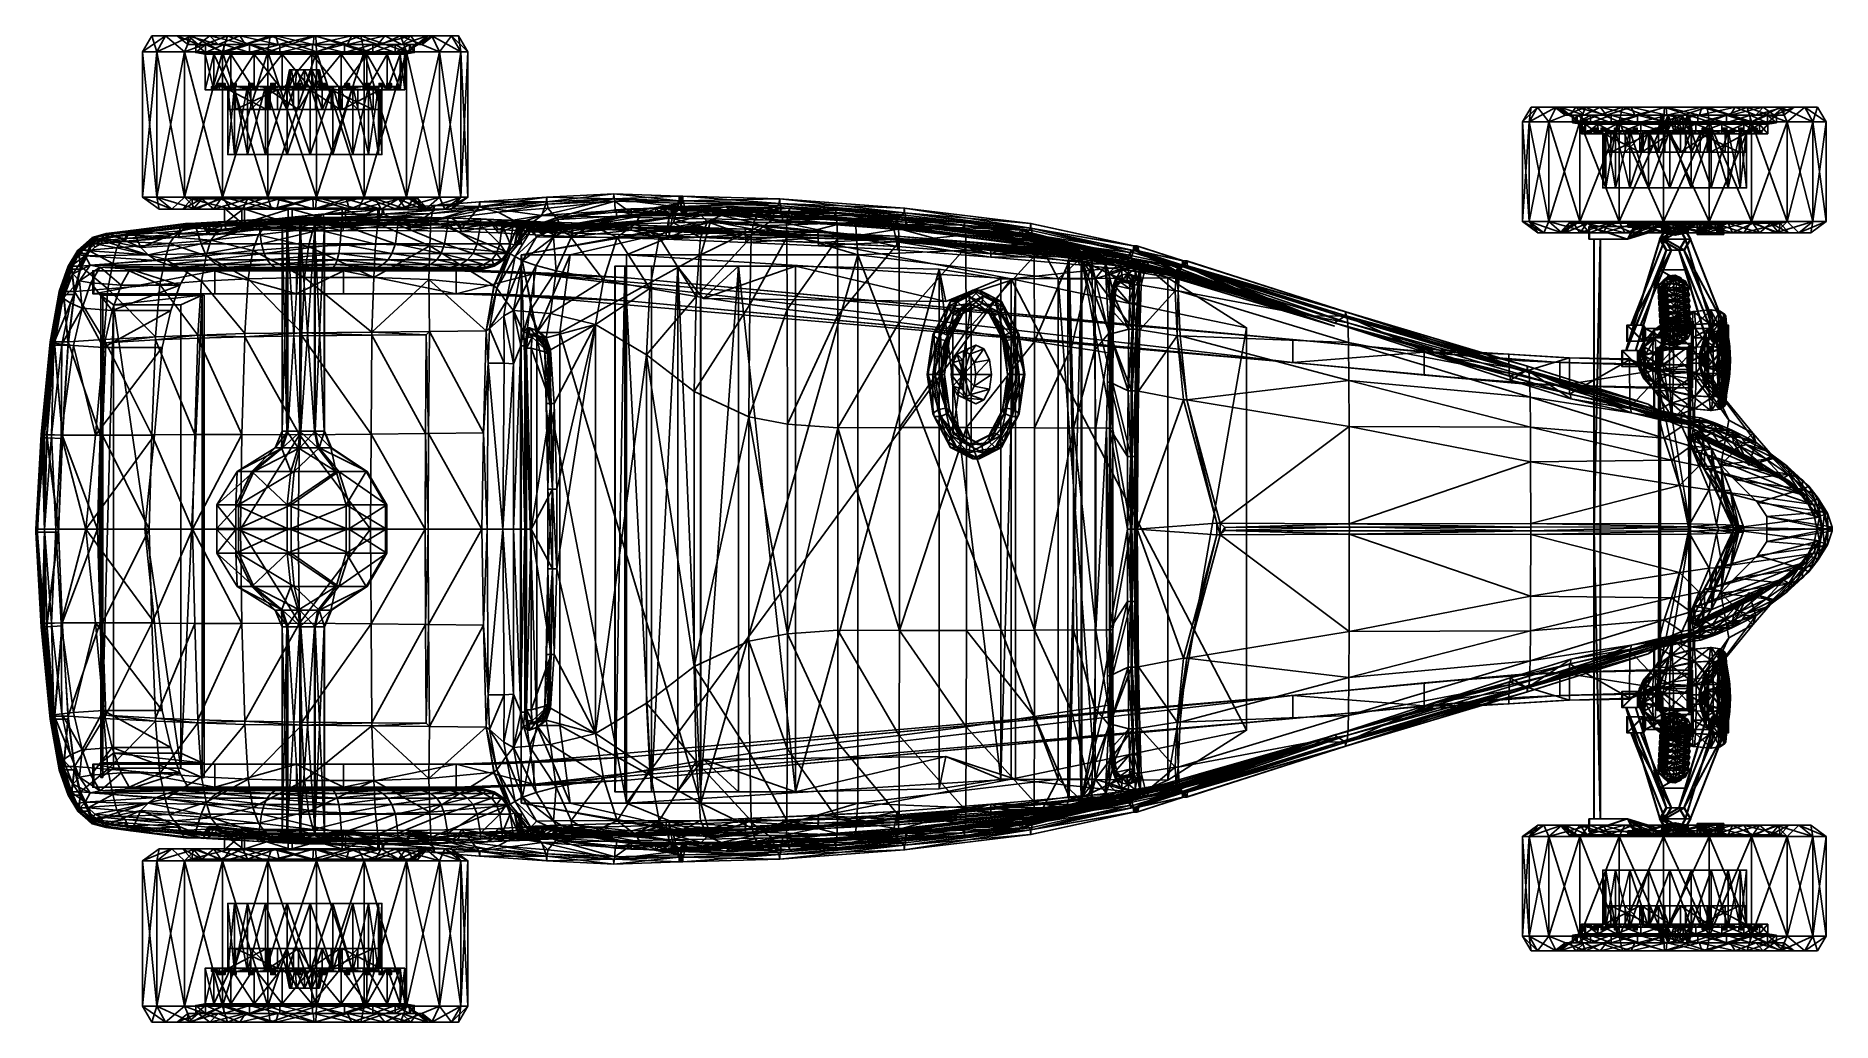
# Model space of a CAD drawing. Extents: x -3.61 to 0, y -0.99 to 0.99.
import ezdxf

# ---------------------------------------------------------------- set-up
doc = ezdxf.new("R2010")
doc.units = 0
doc.layers.get('0').update_dxf_attribs({"linetype": 'CONTINUOUS'})

# ---------------------------------------------------------------- blocks, each defined once
blk = doc.blocks.new('WIND')
at = {"color": 0, "linetype": 'BYBLOCK'}
mesh = blk.add_polyface(dxfattribs=at)
corners = [(-55.58, 25.2, -4.67), (-59.56, 24.88, -5.17), (-59.6, 25.26, -4.93), (-55.6, 25.57, -4.39), (-59.73, 24.88, -4.27), (-59.68, 25.26, -4.5), (-64.5, 24.88, -5.83), (-64.64, 24.51, -5.57), (-64.36, 24.88, -6.21), (-64.28, 24.51, -6.43), (-72.34, 24.04, -9.38), (-68.65, 24.47, -7.44), (-72.13, 24.03, -9.65), (-68.47, 24.47, -7.74), (-68.73, 24.1, -7.26), (-72.45, 23.66, -9.23), (-68.35, 24.1, -7.93), (-72.03, 23.65, -9.78), (-73.49, 23.59, -10.94), (-73.86, 24.21, -10.99), (-75.61, 23.82, -11.81), (-75.82, 23.32, -11.62), (-50.17, 0, 2.17), (-50.06, 13.1, 2.06), (-51.31, 13.1, 1.33), (-51.41, 0, 1.45), (-51.83, 0, 0.77), (-51.68, 7.6, 0.59), (-55.67, 25.2, -3.79), (-55.65, 25.57, -4.02), (-46.68, 26.23, -4.23), (-51.99, 25.85, -3.99), (-51.98, 25.48, -3.74), (-46.71, 25.85, -4.92), (-52.02, 25.48, -4.67), (-52.01, 25.85, -4.36), (-49.89, 17.97, 1.74), (-50.64, 19.03, 0.74), (-51.22, 15.85, 1.1), (-50.07, 16.85, 1.93), (-51.47, 15.66, 0.42), (-49.19, 21.54, 1.14), (-49.57, 21.75, 0.26), (-49.73, 21.87, -0.49), (-50.86, 19.22, -0.07)]
mesh.append_faces([[corners[k] for k in face] for face in [(12, 18, 19)]], dxfattribs={"vtx0": -1, "color": 0})
mesh.append_faces([[corners[k] for k in face] for face in [(4, 6, 7), (8, 5, 2), (12, 11, 13), (14, 10, 15), (19, 10, 12), (7, 11, 14), (13, 6, 8), (26, 25, 27), (5, 28, 29), (29, 2, 5), (32, 29, 28), (3, 31, 35), (35, 34, 3), (40, 37, 44)]], dxfattribs={"vtx0": -1, "vtx1": -1, "color": 0})
mesh.append_faces([[corners[k] for k in face] for face in [(22, 23, 24), (22, 24, 25), (27, 25, 24), (36, 37, 38), (36, 38, 39), (23, 39, 38), (23, 38, 24), (24, 38, 40), (36, 41, 37), (42, 44, 37), (38, 37, 40)]], dxfattribs={"vtx0": -1, "vtx1": -1, "vtx2": -1, "color": 0})
mesh.append_faces([[corners[k] for k in face] for face in [(0, 2, 3), (4, 5, 6), (8, 1, 9), (14, 11, 10), (12, 16, 17), (12, 17, 18), (15, 10, 20), (15, 20, 21), (7, 6, 11), (13, 9, 16), (5, 4, 28), (3, 29, 31), (3, 34, 0), (24, 40, 27)]], dxfattribs={"vtx0": -1, "vtx2": -1, "color": 0})
mesh.append_faces([[corners[k] for k in face] for face in [(20, 10, 19)]], dxfattribs={"vtx1": -1, "color": 0})
mesh.append_faces([[corners[k] for k in face] for face in [(0, 1, 2), (6, 5, 8), (8, 2, 1), (10, 11, 12), (12, 13, 16), (11, 6, 13), (13, 8, 9), (3, 2, 29), (30, 31, 32), (31, 29, 32), (33, 34, 35), (31, 30, 35)]], dxfattribs={"vtx1": -1, "vtx2": -1, "color": 0})
mesh.append_faces([[corners[k] for k in face] for face in [(42, 43, 44)]], dxfattribs={"vtx2": -1, "color": 0})
mesh = blk.add_polyface(dxfattribs=at)
corners = [(-48.41, 14.47, 3.8), (-48.27, 15.54, 4.44), (-48.53, 15.54, 4.49), (-48.75, 14.47, 3.87), (-49.32, 13.06, 2.26), (-50.06, 13.1, 2.06), (-50.17, 0, 2.17), (-49.32, 0, 2.26), (-48.75, 0, 3.87), (-48.41, 0, 3.8), (-47.94, 23.59, 0.41), (-45.8, 24.46, 0.05), (-48.12, 23.71, -0.4), (-45.9, 24.59, -0.89), (-45.93, 24.59, -1.51), (-48.16, 23.77, -1.03), (-49.57, 21.75, 0.26), (-49.73, 21.87, -0.49), (-51.98, 25.48, -3.74), (-46.67, 25.85, -3.98), (-46.68, 26.23, -4.23), (-52.01, 25.85, -4.36), (-46.7, 26.23, -4.61), (-46.71, 25.85, -4.92), (-50.07, 16.85, 1.93), (-49.32, 17.28, 2.27), (-49.89, 17.97, 1.74), (-48.6, 21.19, 1.56), (-49.19, 21.54, 1.14), (-47.5, 23.1, 1), (-45.65, 23.9, 0.6), (-50.64, 19.03, 0.74), (-46.23, 3.16, 9.66), (-46.11, 9.91, 9.26), (-46.41, 9.91, 9.46), (-46.59, 3.16, 9.13), (-46.22, 3.16, 9.11), (-46.72, 9.91, 8.93), (-46.34, 9.91, 8.92), (-48.3, 14.29, 4.31), (-47.92, 14.29, 4.3), (-47.93, 0, 4.3), (-48.3, 0, 4.31), (-46.59, -3.16, 9.13), (-46.38, 14.16, 8.89), (-46.73, 15.1, 8.28), (-46.92, 15.1, 8.42), (-46.64, 14.16, 9.06), (-46.47, 13.91, 8.59), (-46.85, 13.91, 8.61), (-47.38, 15.66, 7.06), (-48.2, 15.91, 5.54), (-48.07, 15.91, 5.52), (-47.43, 15.66, 7.13), (-47.43, 15.16, 7.13), (-47.05, 15.16, 7.11), (-48.07, 15.41, 5.52), (-47.69, 15.41, 5.5), (-47.83, 15.16, 4.74), (-48.2, 15.16, 4.76), (-46.97, 14.6, 8.29), (-46.6, 14.6, 8.27)]
mesh.append_faces([[corners[k] for k in face] for face in [(0, 2, 3), (29, 28, 27), (32, 33, 34), (44, 46, 47), (50, 52, 53), (51, 1, 52), (53, 45, 50), (44, 34, 33)]], dxfattribs={"vtx0": -1, "color": 0})
mesh.append_faces([[corners[k] for k in face] for face in [(4, 6, 7), (16, 12, 17), (17, 12, 15)]], dxfattribs={"vtx0": -1, "vtx1": -1, "color": 0})
mesh.append_faces([[corners[k] for k in face] for face in [(4, 5, 6), (10, 11, 12), (13, 15, 12), (24, 25, 26), (29, 10, 28), (10, 12, 16), (24, 5, 4)]], dxfattribs={"vtx0": -1, "vtx1": -1, "vtx2": -1, "color": 0})
mesh.append_faces([[corners[k] for k in face] for face in [(12, 11, 13), (26, 27, 28), (10, 16, 28), (10, 30, 11), (31, 28, 16), (24, 4, 25)]], dxfattribs={"vtx0": -1, "vtx2": -1, "color": 0})
mesh.append_faces([[corners[k] for k in face] for face in [(8, 9, 3), (0, 3, 9), (35, 36, 37), (38, 37, 36), (54, 55, 56), (57, 56, 55), (2, 1, 51), (59, 58, 39), (40, 39, 58), (46, 45, 53), (49, 48, 60), (61, 60, 48), (47, 34, 44)]], dxfattribs={"vtx1": -1, "color": 0})
mesh.append_faces([[corners[k] for k in face] for face in [(18, 19, 20), (21, 22, 23), (22, 21, 20), (25, 27, 26), (29, 30, 10)]], dxfattribs={"vtx1": -1, "vtx2": -1, "color": 0})
mesh.append_faces([[corners[k] for k in face] for face in [(0, 1, 2), (13, 14, 15), (39, 40, 41), (41, 42, 39), (36, 35, 43), (44, 45, 46), (37, 38, 48), (48, 49, 37), (50, 51, 52), (56, 57, 58), (58, 59, 56), (60, 61, 55), (55, 54, 60)]], dxfattribs={"vtx2": -1, "color": 0})
mesh = blk.add_polyface(dxfattribs=at)
corners = [(-35.42, 25.29, 4.06), (-33.33, 25.27, 7.35), (-34.35, 25.45, 3.58), (-32.53, 25.46, 6.89), (-32.3, 25.21, 6.76), (-34, 25.27, 3.43), (-28.28, 26.1, -5.45), (-35.96, 26.32, -5.1), (-35.94, 26.32, -4.73), (-28.26, 26.1, -5.08), (-36.22, 25.94, -5.4), (-41.41, 26.1, -5.16), (-41.39, 26.48, -4.85), (-36.21, 26.32, -5.09), (-46.71, 25.85, -4.92), (-46.7, 26.23, -4.61), (-28.3, 25.72, -5.77), (-35.97, 25.94, -5.41), (-35.65, 25.44, 0.33), (-35.28, 25.29, 0.25), (-35.5, 25.16, -0.62), (-36, 25.19, -0.59), (-37.75, 24.94, 0.8), (-37.01, 25.38, 0.7), (-38.01, 25.36, -0.63), (-41.37, 26.48, -4.48), (-46.68, 26.23, -4.23), (-46.67, 25.85, -3.98), (-41.36, 26.1, -4.23), (-28.25, 25.72, -4.83), (-35.93, 25.94, -4.48), (-36.19, 26.32, -4.71), (-36.18, 25.94, -4.46), (-38.05, 25.36, -1.5), (-38.09, 25.03, -2.37), (-40.05, 25.3, -1.47), (-36.11, 25.19, -1.53), (-40.01, 25.3, -0.66), (-41.2, 25.23, -0.6), (-41.23, 25.23, -1.42), (-36.6, 24.94, 2.73), (-36.1, 25.32, 2.58), (-34.86, 25.47, 2.25), (-34.5, 25.27, 2.15), (-29.56, 25.15, 9.46), (-31.05, 25.18, 8.4), (-31.23, 25.44, 8.69), (-29.62, 25.4, 9.74), (-31.37, 25.19, 8.09), (-31.59, 25.46, 8.29), (-31.59, 25.21, 9.33), (-32.15, 25.21, 8.78), (-29.76, 25.16, 10.44)]
mesh.append_faces([[corners[k] for k in face] for face in [(45, 49, 46), (50, 47, 46)]], dxfattribs={"vtx0": -1, "color": 0})
mesh.append_faces([[corners[k] for k in face] for face in [(2, 1, 3), (3, 5, 2), (18, 20, 21), (19, 42, 43), (23, 41, 18), (18, 41, 42), (43, 2, 5)]], dxfattribs={"vtx0": -1, "vtx1": -1, "color": 0})
mesh.append_faces([[corners[k] for k in face] for face in [(0, 1, 2), (23, 21, 24), (33, 34, 35), (24, 36, 33), (37, 35, 38), (39, 38, 35), (24, 33, 35), (35, 37, 24), (23, 40, 41), (0, 42, 41), (51, 3, 1), (52, 47, 50)]], dxfattribs={"vtx0": -1, "vtx1": -1, "vtx2": -1, "color": 0})
mesh.append_faces([[corners[k] for k in face] for face in [(3, 4, 5), (18, 19, 20), (43, 42, 2), (44, 46, 47), (51, 46, 49), (48, 3, 49)]], dxfattribs={"vtx0": -1, "vtx2": -1, "color": 0})
mesh.append_faces([[corners[k] for k in face] for face in [(7, 6, 17), (30, 29, 8), (13, 12, 31)]], dxfattribs={"vtx1": -1, "color": 0})
mesh.append_faces([[corners[k] for k in face] for face in [(8, 9, 6), (10, 11, 12), (11, 14, 15), (15, 12, 11), (16, 17, 6), (22, 23, 24), (25, 26, 27), (27, 28, 25), (12, 15, 25), (26, 25, 15), (9, 8, 29), (25, 31, 12), (31, 25, 28), (21, 36, 24), (18, 42, 19), (2, 42, 0), (45, 48, 49), (50, 46, 51), (49, 3, 51), (48, 4, 3)]], dxfattribs={"vtx1": -1, "vtx2": -1, "color": 0})
mesh.append_faces([[corners[k] for k in face] for face in [(6, 7, 8), (12, 13, 10), (23, 18, 21), (28, 32, 31), (44, 45, 46)]], dxfattribs={"vtx2": -1, "color": 0})
mesh = blk.add_polyface(dxfattribs=at)
corners = [(-13.68, 24.01, 9.89), (-18.98, 24.45, 10.38), (-18.97, 24.7, 10.63), (-13.67, 24.26, 10.14), (-13.66, 24.01, 10.51), (-18.95, 24.45, 11.01), (-18.94, 24.07, 11.26), (-13.64, 23.64, 10.76), (-13.76, 23.64, 8.33), (-13.76, 24.01, 8.33), (-19.05, 24.51, 8.89), (-19.05, 24.14, 8.89), (-18.3, 23.99, -3.29), (-18.25, 24.24, -2.35), (-8.26, 23.1, -2.81), (-18.21, 24.24, -1.41), (-8.41, 24.16, -5.99), (-18.4, 25.37, -5.53), (-8.4, 23.79, -5.74), (-18.39, 24.99, -5.28), (-8.43, 24.16, -6.37), (-18.42, 25.37, -5.91), (-8.44, 23.79, -6.68), (-18.43, 24.99, -6.22), (-28.28, 26.1, -5.45), (-28.26, 26.1, -5.08), (-28.25, 25.72, -4.83), (-28.3, 25.72, -5.77), (-28.05, 24.72, -0.46), (-28.05, 24.35, -0.46), (-18.19, 23.99, -0.91), (-18.19, 23.62, -0.91), (-28.12, 24.97, -1.9), (-28.16, 24.72, -2.83), (-28.07, 24.97, -0.96), (-30.11, 24.84, -0.36), (-27.31, 24.72, 8.89), (-27.31, 25.1, 8.89), (-29.34, 25.14, 8.28), (-29.34, 24.77, 8.28), (-23.85, 24.94, 10.61), (-23.84, 25.19, 10.8), (-23.83, 24.94, 11.11), (-27.46, 24.97, 10.21), (-29.56, 25.15, 9.46), (-29.62, 25.4, 9.74), (-27.51, 25.35, 10.46), (-27.55, 25.1, 10.9), (-29.76, 25.16, 10.44), (-29.81, 24.78, 10.69), (-27.6, 24.72, 11.16), (-23.92, 24.62, 9.17), (-23.92, 25, 9.17), (-23.81, 24.56, 11.36), (-9.18, 23.62, 9.49), (-9.39, 23.4, 9.2)]
mesh.append_faces([[corners[k] for k in face] for face in [(40, 2, 1), (3, 4, 54)]], dxfattribs={"vtx0": -1, "vtx1": -1, "color": 0})
mesh.append_faces([[corners[k] for k in face] for face in [(5, 4, 2), (4, 5, 6), (12, 13, 14), (13, 15, 14), (13, 12, 32), (15, 13, 32), (5, 2, 42), (47, 48, 49), (42, 41, 47), (42, 47, 50), (5, 42, 53), (47, 46, 48)]], dxfattribs={"vtx0": -1, "vtx1": -1, "vtx2": -1, "color": 0})
mesh.append_faces([[corners[k] for k in face] for face in [(40, 41, 2), (42, 2, 41), (43, 45, 46), (47, 49, 50), (40, 46, 41), (47, 41, 46), (42, 50, 53), (48, 46, 45), (3, 55, 0)]], dxfattribs={"vtx0": -1, "vtx2": -1, "color": 0})
mesh.append_faces([[corners[k] for k in face] for face in [(28, 29, 30), (31, 30, 29), (33, 32, 12), (51, 52, 36), (37, 36, 52)]], dxfattribs={"vtx1": -1, "color": 0})
mesh.append_faces([[corners[k] for k in face] for face in [(0, 1, 2), (2, 3, 0), (3, 2, 4), (6, 7, 4), (16, 17, 18), (19, 18, 17), (20, 21, 17), (17, 16, 20), (22, 23, 20), (21, 20, 23), (21, 24, 25), (25, 17, 21), (17, 25, 19), (26, 19, 25), (23, 27, 21), (24, 21, 27), (43, 44, 45), (40, 43, 46), (53, 6, 5)]], dxfattribs={"vtx1": -1, "vtx2": -1, "color": 0})
mesh.append_faces([[corners[k] for k in face] for face in [(8, 9, 10), (10, 11, 8), (32, 34, 15), (29, 28, 35), (36, 37, 38), (38, 39, 36), (11, 10, 52), (52, 51, 11)]], dxfattribs={"vtx2": -1, "color": 0})
mesh = blk.add_polyface(dxfattribs=at)
corners = [(-33.6, 24.89, 7.51), (-33.33, 25.27, 7.35), (-35.42, 25.29, 4.06), (-35.73, 24.94, 4.19), (-36.1, 25.32, 2.58), (-36.6, 24.94, 2.73), (-31.44, 25.19, 6.25), (-31.44, 24.82, 6.25), (-32.72, 24.84, 2.87), (-32.72, 25.21, 2.87), (-37.75, 24.94, 0.8), (-38.01, 25.36, -0.63), (-39.04, 24.92, 0.05), (-39.99, 24.86, -0.16), (-40.01, 25.3, -0.66), (-41.17, 24.73, -0.11), (-41.2, 25.23, -0.6), (-45.8, 24.46, 0.05), (-45.65, 23.9, 0.6), (-41.23, 25.23, -1.42), (-45.9, 24.59, -0.89), (-45.93, 24.59, -1.51), (-41.27, 25.04, -2.23), (-28.07, 24.97, -0.96), (-28.12, 24.97, -1.9), (-35.25, 25.16, -0.63), (-35.54, 25.19, -1.55), (-36.11, 25.19, -1.53), (-35.79, 25.19, -1.54), (-35.99, 24.94, -2.47), (-38.09, 25.03, -2.37), (-38.05, 25.36, -1.5), (-28.16, 24.72, -2.83), (-35.74, 24.94, -2.48), (-40.09, 25.05, -2.28), (-40.05, 25.3, -1.47), (-35.5, 25.16, -0.62), (-36, 25.19, -0.59), (-32.83, 25.21, 1.7), (-32.83, 24.84, 1.7), (-32.62, 24.84, 0.94), (-32.62, 25.21, 0.94), (-31.29, 25.06, -0.06), (-31.29, 24.68, -0.06), (-30.11, 24.84, -0.36), (-30.11, 24.47, -0.36), (-32.02, 25.15, 0.35), (-32.02, 24.78, 0.35), (-37.01, 25.38, 0.7), (-28.05, 24.35, -0.46), (-46.23, 3.16, 9.66), (-45.9, 3.16, 9.44), (-46.11, 9.91, 9.26), (-45.9, -3.16, 9.44), (-32.15, 25.21, 8.78), (-32.43, 24.84, 9.04), (-30.48, 25.17, 7.47), (-30.48, 24.8, 7.47), (-30.57, 24.8, 7.35), (-30.57, 25.17, 7.35), (-29.34, 24.77, 8.28), (-29.34, 25.14, 8.28), (-31.79, 24.84, 9.63), (-31.59, 25.21, 9.33), (-29.76, 25.16, 10.44), (-29.81, 24.78, 10.69)]
mesh.append_faces([[corners[k] for k in face] for face in [(15, 17, 18), (27, 28, 29), (57, 60, 61)]], dxfattribs={"vtx0": -1, "color": 0})
mesh.append_faces([[corners[k] for k in face] for face in [(0, 2, 3), (10, 11, 12), (20, 19, 21), (21, 19, 22), (25, 24, 26), (32, 26, 24), (37, 28, 27)]], dxfattribs={"vtx0": -1, "vtx1": -1, "color": 0})
mesh.append_faces([[corners[k] for k in face] for face in [(0, 1, 2), (4, 3, 2), (14, 12, 11), (16, 13, 14), (15, 16, 17), (16, 19, 20), (27, 30, 31), (34, 19, 35), (54, 1, 0), (55, 63, 54)]], dxfattribs={"vtx0": -1, "vtx1": -1, "vtx2": -1, "color": 0})
mesh.append_faces([[corners[k] for k in face] for face in [(4, 5, 3), (16, 20, 17), (35, 30, 34), (54, 0, 55), (64, 63, 62), (64, 62, 65)]], dxfattribs={"vtx0": -1, "vtx2": -1, "color": 0})
mesh.append_faces([[corners[k] for k in face] for face in [(23, 24, 25), (42, 43, 44), (45, 44, 43), (41, 40, 46), (47, 46, 40), (9, 8, 38), (39, 38, 8), (10, 5, 48), (51, 50, 53), (56, 60, 57), (59, 58, 6), (7, 6, 58), (62, 63, 55)]], dxfattribs={"vtx1": -1, "color": 0})
mesh.append_faces([[corners[k] for k in face] for face in [(13, 12, 14), (15, 13, 16), (34, 22, 19), (36, 28, 37)]], dxfattribs={"vtx1": -1, "vtx2": -1, "color": 0})
mesh.append_faces([[corners[k] for k in face] for face in [(6, 7, 8), (8, 9, 6), (27, 29, 30), (32, 33, 26), (38, 39, 40), (40, 41, 38), (46, 47, 43), (43, 42, 46), (44, 45, 49), (50, 51, 52), (56, 57, 58), (58, 59, 56)]], dxfattribs={"vtx2": -1, "color": 0})
mesh = blk.add_polyface(dxfattribs=at)
corners = [(-18.19, 23.99, -0.91), (-18.19, 23.62, -0.91), (-8.2, 22.73, -1.37), (-8.2, 23.1, -1.37), (-8.26, 23.1, -2.81), (-8.31, 22.85, -3.75), (-18.3, 23.99, -3.29), (-8.22, 23.1, -1.87), (-18.21, 24.24, -1.41), (-3.62, 21.74, 2.8), (-3.62, 22.12, 2.8), (-4.28, 21.86, 4.95), (-4.28, 22.23, 4.95), (-8.44, 23.79, -6.68), (-8.43, 24.16, -6.37), (-0.2, 22.36, -6.75), (-0.28, 22.37, -6.37), (-8.41, 24.16, -5.99), (-8.4, 23.79, -5.74), (-0.32, 22, -6.12), (-3.34, -21.63, -0.47), (-3.34, -22.01, -0.47), (-3.11, -21.63, 0.7), (-4.25, 22.19, -1.37), (-4.25, 21.81, -1.37), (-3.34, 22.01, -0.47), (-3.34, 21.63, -0.47), (-5.22, 22.53, -2.01), (-3.91, 22.19, -2.07), (-0.72, 21.41, -4.1), (-5.26, 22.55, -1.51), (-5.26, 22.18, -1.51), (-3.11, 21.63, 0.7), (-3.11, 22, 0.7), (-6.66, 22.8, 9.13), (-6.51, 22.66, 9.35), (-4.93, 22.57, 8.14), (-4.73, 22.36, 8.42), (-6.8, 23.02, 8.94), (-5.12, 22.41, 7.89), (-6.96, 22.85, 8.71), (-3.05, 22.06, 5.77), (-4.2, 22.26, 7.41), (-4.13, 22.38, 7.47), (-4.07, 22.36, 7.53), (-5.28, 22.04, 6.25), (-5.28, 22.41, 6.25), (-7.85, 22.61, 7.43), (-7.85, 22.98, 7.43), (-10.27, 23.52, 7.91), (-10.27, 23.14, 7.91), (-13.76, 23.64, 8.33), (-13.76, 24.01, 8.33), (-13.64, 23.64, 10.76), (-8.81, 23.06, 10.01), (-9, 23.34, 9.74), (-13.66, 24.01, 10.51), (-9.18, 23.62, 9.49), (-13.67, 24.26, 10.14), (-9.39, 23.4, 9.2)]
mesh.append_faces([[corners[k] for k in face] for face in [(16, 18, 19)]], dxfattribs={"vtx0": -1, "color": 0})
mesh.append_faces([[corners[k] for k in face] for face in [(7, 4, 8), (16, 14, 17), (39, 43, 42), (44, 43, 37), (57, 55, 38)]], dxfattribs={"vtx0": -1, "vtx1": -1, "color": 0})
mesh.append_faces([[corners[k] for k in face] for face in [(27, 5, 4), (34, 35, 36), (53, 55, 56), (57, 56, 55), (54, 34, 55), (38, 55, 34)]], dxfattribs={"vtx0": -1, "vtx1": -1, "vtx2": -1, "color": 0})
mesh.append_faces([[corners[k] for k in face] for face in [(4, 5, 6), (13, 14, 15), (4, 7, 27), (28, 29, 5), (36, 35, 37), (38, 39, 40), (34, 36, 38), (39, 36, 43), (37, 43, 36), (57, 40, 59)]], dxfattribs={"vtx0": -1, "vtx2": -1, "color": 0})
mesh.append_faces([[corners[k] for k in face] for face in [(9, 10, 11), (12, 11, 10), (15, 14, 16), (20, 21, 22), (23, 24, 25), (26, 25, 24), (3, 2, 30), (31, 30, 2), (33, 32, 25), (41, 42, 43), (41, 43, 44), (45, 46, 47), (48, 47, 46), (50, 49, 51), (52, 51, 49)]], dxfattribs={"vtx1": -1, "color": 0})
mesh.append_faces([[corners[k] for k in face] for face in [(16, 17, 18), (27, 28, 5), (38, 36, 39), (53, 54, 55), (58, 57, 59), (54, 35, 34), (57, 38, 40)]], dxfattribs={"vtx1": -1, "vtx2": -1, "color": 0})
mesh.append_faces([[corners[k] for k in face] for face in [(0, 1, 2), (2, 3, 0), (30, 31, 24), (24, 23, 30), (32, 33, 10), (10, 9, 32), (25, 26, 32), (11, 12, 46), (46, 45, 11), (47, 48, 49), (49, 50, 47)]], dxfattribs={"vtx2": -1, "color": 0})
mesh = blk.add_polyface(dxfattribs=at)
corners = [(-0.69, 20.16, 2.66), (-0.79, 20.16, 2.64), (-1.19, 20.1, 4.82), (-1.21, 20.1, 4.81), (-1.44, 19.6, 4.83), (-1.19, 19.6, 4.82), (-1.04, 19.66, 2.65), (-0.79, 19.66, 2.64), (-8.44, 23.79, -6.68), (-0.2, 22.36, -6.75), (-0.14, 21.99, -7.06), (-0.72, 10.91, 0.98), (-0.47, 10.91, 0.97), (-0.51, 5.72, 1.16), (-0.76, 5.72, 1.17), (-0.16, 10.91, 0.51), (-0.41, 5.72, 0.65), (-0.39, 10.91, 0.46), (-0.43, 0, 0.71), (-0.19, 5.72, 0.7), (-0.21, 0, 0.76), (-0.77, 0, 1.24), (-0.52, 0, 1.22), (-0.05, 21.2, -2.19), (-0.47, 21.41, -4.11), (-0.92, 21.58, -2.21), (-3.91, 22.19, -2.07), (-1.16, 21.58, -2.2), (-0.72, 21.41, -4.1), (-0.17, 19.97, 0.57), (-0.39, 19.97, 0.52), (-0.44, 19.54, 0.78), (-0.69, 19.54, 0.79), (-0.66, 15.79, 0.66), (-0.41, 15.79, 0.65), (-0.33, 15.79, 0.14), (-0.08, 15.79, 0.19), (-0.61, 19.41, 0.34), (-0.36, 19.41, 0.33), (-0.61, 17.85, 0.34), (-0.36, 17.85, 0.33), (-0.33, 18.97, 0.07), (-0.58, 18.97, 0.09), (-1.94, 7.97, 8.67), (-2.19, 7.97, 8.68), (-2.19, -7.97, 8.68), (-2.43, 7.97, 9.12), (-2.14, 7.97, 9.19), (-2.14, -7.97, 9.19), (-2.17, 11.6, 8.55), (-1.92, 11.6, 8.54), (-2.11, 17.79, 8.48), (-1.92, 17.79, 8.54), (-1.99, 15.47, 8.86), (-2.26, 15.47, 8.8), (-1.7, 19.79, 6.96), (-1.61, 19.79, 7), (-1.84, 19.29, 6.88), (-1.59, 19.29, 6.87), (-2.15, 15.41, 8.42), (-1.9, 15.41, 8.41), (-2.1, 17.41, 8.17), (-1.85, 17.41, 8.15), (-1.82, 19.04, 7.96), (-1.97, 19.04, 7.91), (-1.96, 18.66, 7.58), (-1.71, 18.66, 7.57), (-2.34, 11.6, 8.99), (-2.06, 11.6, 9.06)]
mesh.append_faces([[corners[k] for k in face] for face in [(0, 2, 3), (8, 9, 10), (15, 16, 17), (18, 19, 20), (23, 24, 25), (1, 29, 30), (51, 53, 54), (56, 3, 2), (56, 64, 55), (51, 63, 52), (68, 54, 53), (67, 47, 46)]], dxfattribs={"vtx0": -1, "color": 0})
mesh.append_faces([[corners[k] for k in face] for face in [(4, 5, 6), (7, 6, 5), (14, 13, 21), (22, 21, 13), (0, 29, 1), (33, 34, 11), (12, 11, 34), (32, 31, 37), (38, 37, 31), (42, 41, 39), (40, 39, 41), (44, 43, 49), (50, 49, 43), (55, 3, 56), (59, 60, 61), (62, 61, 60), (65, 66, 57), (58, 57, 66), (64, 63, 51), (67, 54, 68)]], dxfattribs={"vtx1": -1, "color": 0})
mesh.append_faces([[corners[k] for k in face] for face in [(0, 1, 2), (11, 12, 13), (13, 14, 11), (18, 16, 19), (26, 27, 28), (6, 7, 31), (31, 32, 6), (17, 35, 36), (39, 40, 34), (34, 33, 39), (37, 38, 41), (41, 42, 37), (43, 44, 45), (46, 47, 48), (51, 52, 53), (57, 58, 5), (5, 4, 57), (49, 50, 60), (60, 59, 49), (56, 63, 64), (61, 62, 66), (66, 65, 61), (67, 68, 47)]], dxfattribs={"vtx2": -1, "color": 0})
mesh = blk.add_polyface(dxfattribs=at)
corners = [(3.66, -21.19, -6.99), (0.05, -22.36, -6.76), (0.11, -21.99, -7.08), (3.58, -21.19, -6.55), (-0.03, -22.37, -6.38), (-0.07, -22, -6.13), (3.54, -20.81, -6.36), (-0.03, 22.37, -6.38), (-0.07, 22, -6.13), (3.58, 21.19, -6.55), (3.54, 20.81, -6.36), (0.05, 22.36, -6.76), (3.66, 21.19, -6.99), (0.11, 21.99, -7.08), (-0.19, 5.72, 0.7), (-0.41, 5.72, 0.65), (-0.16, 10.91, 0.51), (-0.12, 0, 0.38), (0, 0), (-0.03, 10.9, 0), (0.11, 10.9, -0.38), (0.21, -15.75, -0.89), (0.11, -10.9, -0.38), (0.05, -15.75, -0.38), (-0.03, -10.9, 0), (0.15, -19.28, -0.82), (0.31, -19.28, -1.33), (0.14, -21.02, -2.01), (0.9, -21.1, -3.48), (0.69, -20.77, -2.72), (0.22, -20.67, -1.58), (0.82, -21.12, -3.92), (-0.05, -21.2, -2.19), (-0.47, -21.41, -4.11), (-0.08, -15.79, 0.19), (-0.39, -10.91, 0.46), (-0.16, -10.91, 0.51), (-0.26, -19.66, -0.19), (0.01, -19.66, -0.13), (-0.39, -19.97, 0.52), (-0.17, -19.97, 0.57), (0.08, -19.29, -0.44), (-0.21, -19.29, -0.5), (-0.26, -17.85, -0.19), (0.01, -17.85, -0.13), (-0.33, -15.79, 0.14), (-0.41, -5.72, 0.65), (-0.19, -5.72, 0.7), (0.21, 15.75, -0.89), (0.05, 15.75, -0.38), (0.15, 19.28, -0.82), (0.31, 19.28, -1.33), (0.82, 21.12, -3.92), (-0.47, 21.41, -4.11), (-0.05, 21.2, -2.19), (0.9, 21.1, -3.48), (0.14, 21.02, -2.01), (0.69, 20.77, -2.72), (0.22, 20.67, -1.58), (-0.39, 10.91, 0.46), (-0.08, 15.79, 0.19), (-0.26, 17.85, -0.19), (-0.21, 19.29, -0.5), (0.08, 19.29, -0.44), (0.01, 17.85, -0.13), (0.01, 19.66, -0.13), (-0.26, 19.66, -0.19), (-0.39, 19.97, 0.52), (-0.17, 19.97, 0.57), (-0.33, 15.79, 0.14)]
mesh.append_faces([[corners[k] for k in face] for face in [(1, 3, 4), (5, 3, 6), (9, 8, 10), (9, 11, 7), (19, 18, 20), (23, 22, 24), (21, 25, 26), (27, 29, 30), (32, 28, 27), (26, 30, 29), (34, 35, 36), (39, 38, 40), (41, 37, 42), (41, 43, 44), (34, 43, 45), (18, 24, 22), (20, 49, 19), (50, 48, 51), (55, 54, 56), (57, 56, 58), (58, 51, 57), (59, 60, 16), (61, 63, 64), (66, 63, 62), (65, 67, 68), (61, 60, 69)]], dxfattribs={"vtx0": -1, "color": 0})
mesh.append_faces([[corners[k] for k in face] for face in [(0, 3, 1), (7, 8, 9), (11, 12, 13), (14, 15, 16), (17, 18, 19), (21, 22, 23), (31, 28, 32), (37, 38, 39), (42, 43, 41), (49, 48, 50), (52, 53, 54), (55, 56, 57), (50, 51, 58), (65, 63, 66), (64, 60, 61)]], dxfattribs={"vtx1": -1, "color": 0})
mesh.append_faces([[corners[k] for k in face] for face in [(0, 1, 2), (5, 4, 3), (21, 23, 25), (27, 28, 29), (33, 31, 32), (26, 25, 30), (41, 38, 37), (34, 44, 43), (18, 17, 24), (46, 47, 36), (20, 48, 49), (55, 52, 54), (61, 62, 63), (65, 66, 67)]], dxfattribs={"vtx2": -1, "color": 0})
mesh = blk.add_polyface(dxfattribs=at)
corners = [(30.86, 12.56, -7.74), (41.04, 9.4, -8.21), (40.41, 9.88, -8.37), (30.86, 12.87, -7.93), (30.84, 12.87, -8.3), (40.39, 9.88, -8.74), (41.19, 9.4, -8.97), (30.83, 12.56, -8.49), (41.19, -9.4, -8.97), (40.39, -9.88, -8.74), (30.83, -12.56, -8.49), (30.84, -12.87, -8.3), (40.41, -9.88, -8.37), (30.86, -12.87, -7.93), (41.04, -9.4, -8.21), (30.86, -12.56, -7.74), (3.79, -20.81, -6.37), (3.83, -21.19, -6.56), (16.5, -17.17, -7.2), (16.51, -16.85, -7.02), (16.48, -17.17, -7.64), (3.91, -21.19, -7), (3.97, -20.81, -7.25), (16.47, -16.85, -7.83), (3.66, -21.19, -6.99), (0.11, -21.99, -7.08), (3.72, -20.81, -7.24), (3.83, 21.19, -6.56), (3.79, 20.81, -6.37), (16.5, 17.17, -7.2), (16.51, 16.85, -7.02), (16.48, 17.17, -7.64), (3.91, 21.19, -7), (3.97, 20.81, -7.25), (16.47, 16.85, -7.83), (3.58, 21.19, -6.55), (3.66, 21.19, -6.99), (0.05, 22.36, -6.76), (0.11, 21.99, -7.08), (3.72, 20.81, -7.24), (40.96, -9.4, -8.52), (40.96, -9.4, -8.64), (40.96, 9.4, -8.52), (40.96, 9.4, -8.64), (43.71, -0.16, -3.33), (43.71, 0.16, -3.33), (31.12, -0.14, -2.12), (31.12, 0.14, -2.12), (16.78, -0.16, -1.09), (16.78, 0.16, -1.09), (6.92, -0.12, -0.44), (6.92, 0.12, -0.44), (45.96, -0.1, -3.69), (45.96, 0.1, -3.69)]
mesh.append_faces([[corners[k] for k in face] for face in [(41, 9, 8), (14, 12, 40), (5, 43, 6), (2, 1, 42)]], dxfattribs={"color": 0})
mesh.append_faces([[corners[k] for k in face] for face in [(21, 18, 17), (24, 25, 26), (29, 32, 27), (38, 36, 39)]], dxfattribs={"vtx0": -1, "color": 0})
mesh.append_faces([[corners[k] for k in face] for face in [(5, 7, 4), (12, 15, 13), (16, 18, 19), (20, 18, 21), (33, 31, 34)]], dxfattribs={"vtx0": -1, "vtx1": -1, "color": 0})
mesh.append_faces([[corners[k] for k in face] for face in [(0, 2, 3), (10, 9, 11), (20, 22, 23), (29, 28, 30), (29, 31, 32)]], dxfattribs={"vtx0": -1, "vtx2": -1, "color": 0})
mesh.append_faces([[corners[k] for k in face] for face in [(8, 9, 10), (14, 15, 12), (27, 28, 29), (32, 31, 33), (40, 12, 41), (44, 45, 46), (47, 46, 45), (48, 49, 50), (51, 50, 49)]], dxfattribs={"vtx1": -1, "color": 0})
mesh.append_faces([[corners[k] for k in face] for face in [(3, 2, 4), (5, 4, 2), (12, 13, 11), (11, 9, 12), (11, 20, 10), (23, 10, 20), (15, 19, 13), (18, 13, 19), (13, 18, 20), (20, 11, 13), (30, 0, 3), (3, 29, 30), (29, 3, 31), (4, 31, 3), (31, 4, 7), (7, 34, 31), (9, 41, 12), (43, 5, 2)]], dxfattribs={"vtx1": -1, "vtx2": -1, "color": 0})
mesh.append_faces([[corners[k] for k in face] for face in [(0, 1, 2), (5, 6, 7), (16, 17, 18), (20, 21, 22), (35, 36, 37), (2, 42, 43), (46, 47, 49), (49, 48, 46), (52, 53, 45), (45, 44, 52)]], dxfattribs={"vtx2": -1, "color": 0})
mesh = blk.add_polyface(dxfattribs=at)
corners = [(-1.19, -19.6, 4.82), (-1.44, -19.6, 4.83), (-1.04, -19.66, 2.65), (-0.79, -19.66, 2.64), (-0.79, -20.16, 2.64), (-0.69, -20.16, 2.66), (-1.19, -20.1, 4.82), (-1.21, -20.1, 4.81), (-0.47, -21.41, -4.11), (-0.05, -21.2, -2.19), (-0.92, -21.58, -2.21), (-3.91, -22.19, -2.07), (-1.16, -21.58, -2.2), (-0.72, -21.41, -4.1), (-0.41, -15.79, 0.65), (-0.66, -15.79, 0.66), (-0.72, -10.91, 0.98), (-0.47, -10.91, 0.97), (-0.33, -15.79, 0.14), (-0.39, -10.91, 0.46), (-0.08, -15.79, 0.19), (-0.44, -19.54, 0.78), (-0.69, -19.54, 0.79), (-0.17, -19.97, 0.57), (-0.39, -19.97, 0.52), (-0.61, -19.41, 0.34), (-0.36, -19.41, 0.33), (-0.36, -17.85, 0.33), (-0.61, -17.85, 0.34), (-0.33, -18.97, 0.07), (-0.58, -18.97, 0.09), (-0.51, -5.72, 1.16), (-0.76, -5.72, 1.17), (-0.77, 0, 1.24), (-0.52, 0, 1.22), (-0.41, -5.72, 0.65), (-0.43, 0, 0.71), (-0.19, -5.72, 0.7), (-0.21, 0, 0.76), (-0.16, -10.91, 0.51), (-2.19, -7.97, 8.68), (-1.94, -7.97, 8.67), (-1.94, 7.97, 8.67), (-2.14, -7.97, 9.19), (-2.43, -7.97, 9.12), (-2.43, 7.97, 9.12), (-2.17, -11.6, 8.55), (-1.92, -11.6, 8.54), (-1.92, -17.79, 8.54), (-2.11, -17.79, 8.48), (-1.99, -15.47, 8.86), (-2.26, -15.47, 8.8), (-1.9, -15.41, 8.41), (-2.15, -15.41, 8.42), (-1.7, -19.79, 6.96), (-1.61, -19.79, 7), (-1.59, -19.29, 6.87), (-1.84, -19.29, 6.88), (-1.82, -19.04, 7.96), (-1.97, -19.04, 7.91), (-1.71, -18.66, 7.57), (-1.96, -18.66, 7.58), (-1.85, -17.41, 8.15), (-2.1, -17.41, 8.17), (-2.34, -11.6, 8.99), (-2.06, -11.6, 9.06)]
mesh.append_faces([[corners[k] for k in face] for face in [(6, 5, 7), (8, 9, 10), (23, 4, 24), (37, 36, 38), (35, 39, 19), (50, 49, 51), (7, 55, 6), (59, 55, 54), (58, 49, 48), (51, 65, 50), (43, 64, 44)]], dxfattribs={"vtx0": -1, "color": 0})
mesh.append_faces([[corners[k] for k in face] for face in [(51, 64, 65)]], dxfattribs={"vtx0": -1, "vtx2": -1, "color": 0})
mesh.append_faces([[corners[k] for k in face] for face in [(4, 5, 6), (18, 19, 20), (3, 2, 21), (22, 21, 2), (27, 28, 14), (15, 14, 28), (26, 25, 29), (30, 29, 25), (35, 36, 37), (17, 16, 31), (32, 31, 16), (48, 49, 50), (47, 46, 52), (53, 52, 46), (56, 57, 0), (1, 0, 57), (58, 55, 59), (62, 63, 60), (61, 60, 63), (65, 64, 43)]], dxfattribs={"vtx1": -1, "color": 0})
mesh.append_faces([[corners[k] for k in face] for face in [(0, 1, 2), (2, 3, 0), (11, 12, 13), (14, 15, 16), (16, 17, 14), (23, 5, 4), (21, 22, 25), (25, 26, 21), (29, 30, 28), (28, 27, 29), (31, 32, 33), (33, 34, 31), (40, 41, 42), (43, 44, 45), (41, 40, 46), (46, 47, 41), (7, 54, 55), (60, 61, 57), (57, 56, 60), (58, 59, 49), (52, 53, 63), (63, 62, 52)]], dxfattribs={"vtx2": -1, "color": 0})
mesh = blk.add_polyface(dxfattribs=at)
corners = [(-48.27, -15.54, 4.44), (-48.41, -14.47, 3.8), (-48.53, -15.54, 4.49), (-48.75, -14.47, 3.87), (-48.12, -23.71, -0.4), (-49.57, -21.75, 0.26), (-49.73, -21.87, -0.49), (-48.16, -23.77, -1.03), (-45.93, -24.59, -1.51), (-45.9, -24.59, -0.89), (-45.8, -24.46, 0.05), (-47.94, -23.59, 0.41), (-51.98, -25.48, -3.74), (-46.67, -25.85, -3.98), (-46.68, -26.23, -4.23), (-46.7, -26.23, -4.61), (-52.01, -25.85, -4.36), (-46.71, -25.85, -4.92), (-50.06, -13.1, 2.06), (-49.32, -13.06, 2.26), (-50.17, 0, 2.17), (-49.32, 0, 2.26), (-48.41, 0, 3.8), (-48.75, 0, 3.87), (-48.6, -21.19, 1.56), (-49.32, -17.28, 2.27), (-49.89, -17.97, 1.74), (-49.19, -21.54, 1.14), (-50.07, -16.85, 1.93), (-47.5, -23.1, 1), (-45.65, -23.9, 0.6), (-50.64, -19.03, 0.74), (-46.34, -9.91, 8.92), (-46.72, -9.91, 8.93), (-46.47, -13.91, 8.59), (-46.85, -13.91, 8.61), (-46.73, -15.1, 8.28), (-46.38, -14.16, 8.89), (-46.92, -15.1, 8.42), (-46.64, -14.16, 9.06), (-47.92, -14.29, 4.3), (-48.3, -14.29, 4.31), (-47.93, 0, 4.3), (-48.3, 0, 4.31), (-47.05, -15.16, 7.11), (-47.43, -15.16, 7.13), (-48.07, -15.41, 5.52), (-47.69, -15.41, 5.5), (-48.2, -15.91, 5.54), (-47.38, -15.66, 7.06), (-48.07, -15.91, 5.52), (-47.43, -15.66, 7.13), (-47.83, -15.16, 4.74), (-48.2, -15.16, 4.76), (-46.6, -14.6, 8.27), (-46.97, -14.6, 8.29), (-46.41, -9.91, 9.46), (-46.11, -9.91, 9.26), (-46.22, -3.16, 9.11), (-46.59, -3.16, 9.13), (-46.23, -3.16, 9.66), (-46.22, 3.16, 9.11)]
mesh.append_faces([[corners[k] for k in face] for face in [(2, 1, 3), (27, 29, 24), (38, 37, 39), (50, 49, 51), (0, 48, 50), (36, 51, 49), (56, 37, 57), (57, 60, 56)]], dxfattribs={"vtx0": -1, "color": 0})
mesh.append_faces([[corners[k] for k in face] for face in [(10, 4, 9), (24, 26, 27), (5, 11, 27), (30, 11, 10), (27, 31, 5), (19, 28, 25)]], dxfattribs={"vtx0": -1, "vtx1": -1, "color": 0})
mesh.append_faces([[corners[k] for k in face] for face in [(7, 9, 4), (10, 11, 4), (18, 19, 20), (25, 28, 26), (4, 11, 5), (11, 29, 27), (18, 28, 19)]], dxfattribs={"vtx0": -1, "vtx1": -1, "vtx2": -1, "color": 0})
mesh.append_faces([[corners[k] for k in face] for face in [(4, 5, 6), (4, 6, 7), (20, 19, 21)]], dxfattribs={"vtx0": -1, "vtx2": -1, "color": 0})
mesh.append_faces([[corners[k] for k in face] for face in [(0, 1, 2), (8, 9, 7), (32, 33, 34), (35, 34, 33), (36, 37, 38), (40, 41, 42), (43, 42, 41), (48, 49, 50), (47, 46, 52), (53, 52, 46), (54, 55, 44), (45, 44, 55)]], dxfattribs={"vtx1": -1, "color": 0})
mesh.append_faces([[corners[k] for k in face] for face in [(12, 13, 14), (15, 16, 14), (16, 15, 17), (24, 25, 26), (30, 29, 11)]], dxfattribs={"vtx1": -1, "vtx2": -1, "color": 0})
mesh.append_faces([[corners[k] for k in face] for face in [(22, 23, 3), (3, 1, 22), (44, 45, 46), (46, 47, 44), (0, 2, 48), (52, 53, 41), (41, 40, 52), (36, 38, 51), (34, 35, 55), (55, 54, 34), (56, 39, 37), (58, 59, 33), (33, 32, 58), (59, 58, 61)]], dxfattribs={"vtx2": -1, "color": 0})
mesh = blk.add_polyface(dxfattribs=at)
corners = [(-36.6, -24.94, 2.73), (-36.1, -25.32, 2.58), (-35.73, -24.94, 4.19), (-35.42, -25.29, 4.06), (-33.33, -25.27, 7.35), (-33.6, -24.89, 7.51), (-31.44, -24.82, 6.25), (-31.44, -25.19, 6.25), (-32.72, -24.84, 2.87), (-32.72, -25.21, 2.87), (-41.2, -25.23, -0.6), (-41.17, -24.73, -0.11), (-45.8, -24.46, 0.05), (-45.65, -23.9, 0.6), (-38.01, -25.36, -0.63), (-37.75, -24.94, 0.8), (-39.04, -24.92, 0.05), (-41.23, -25.23, -1.42), (-45.9, -24.59, -0.89), (-39.99, -24.86, -0.16), (-40.01, -25.3, -0.66), (-45.93, -24.59, -1.51), (-41.27, -25.04, -2.23), (-28.16, -24.72, -2.83), (-35.74, -24.94, -2.48), (-35.54, -25.19, -1.55), (-28.12, -24.97, -1.9), (-28.07, -24.97, -0.96), (-35.25, -25.16, -0.63), (-35.79, -25.19, -1.54), (-36.11, -25.19, -1.53), (-35.99, -24.94, -2.47), (-38.09, -25.03, -2.37), (-38.05, -25.36, -1.5), (-40.09, -25.05, -2.28), (-40.05, -25.3, -1.47), (-35.5, -25.16, -0.62), (-36, -25.19, -0.59), (-32.83, -25.21, 1.7), (-32.83, -24.84, 1.7), (-37.01, -25.38, 0.7), (-30.11, -24.47, -0.36), (-30.11, -24.84, -0.36), (-28.05, -24.35, -0.46), (-32.62, -24.84, 0.94), (-32.62, -25.21, 0.94), (-32.02, -25.15, 0.35), (-32.02, -24.78, 0.35), (-31.29, -24.68, -0.06), (-31.29, -25.06, -0.06), (-32.15, -25.21, 8.78), (-32.43, -24.84, 9.04), (-30.57, -24.8, 7.35), (-30.57, -25.17, 7.35), (-29.34, -24.77, 8.28), (-30.48, -25.17, 7.47), (-30.48, -24.8, 7.47), (-29.34, -25.14, 8.28), (-45.9, -3.16, 9.44), (-46.23, -3.16, 9.66), (-46.11, -9.91, 9.26), (-46.23, 3.16, 9.66), (-31.59, -25.21, 9.33), (-29.76, -25.16, 10.44), (-31.79, -24.84, 9.63), (-29.81, -24.78, 10.69)]
mesh.append_faces([[corners[k] for k in face] for face in [(12, 11, 13), (29, 30, 31), (54, 56, 57)]], dxfattribs={"vtx0": -1, "color": 0})
mesh.append_faces([[corners[k] for k in face] for face in [(0, 1, 2), (18, 10, 12), (23, 25, 26), (28, 26, 25), (32, 35, 34), (5, 50, 51), (62, 63, 64), (64, 63, 65)]], dxfattribs={"vtx0": -1, "vtx1": -1, "color": 0})
mesh.append_faces([[corners[k] for k in face] for face in [(2, 1, 3), (4, 5, 3), (17, 10, 18), (19, 10, 20), (16, 20, 14), (32, 30, 33), (17, 34, 35), (4, 50, 5), (62, 51, 50)]], dxfattribs={"vtx0": -1, "vtx1": -1, "vtx2": -1, "color": 0})
mesh.append_faces([[corners[k] for k in face] for face in [(3, 5, 2), (14, 15, 16), (17, 18, 21), (17, 21, 22), (29, 37, 30)]], dxfattribs={"vtx0": -1, "vtx2": -1, "color": 0})
mesh.append_faces([[corners[k] for k in face] for face in [(6, 7, 8), (9, 8, 7), (27, 26, 28), (31, 30, 32), (41, 42, 43), (47, 46, 48), (49, 48, 46), (39, 38, 44), (45, 44, 38), (56, 55, 52), (53, 52, 55), (58, 59, 60), (59, 58, 61)]], dxfattribs={"vtx1": -1, "color": 0})
mesh.append_faces([[corners[k] for k in face] for face in [(10, 11, 12), (16, 19, 20), (22, 34, 17), (29, 36, 37)]], dxfattribs={"vtx1": -1, "vtx2": -1, "color": 0})
mesh.append_faces([[corners[k] for k in face] for face in [(19, 11, 10), (23, 24, 25), (8, 9, 38), (38, 39, 8), (0, 15, 40), (44, 45, 46), (46, 47, 44), (48, 49, 42), (42, 41, 48), (52, 53, 7), (7, 6, 52), (54, 55, 56), (62, 64, 51)]], dxfattribs={"vtx2": -1, "color": 0})
mesh = blk.add_polyface(dxfattribs=at)
corners = [(-64.36, -24.88, -6.21), (-59.6, -25.26, -4.93), (-59.56, -24.88, -5.17), (-64.28, -24.51, -6.43), (-64.5, -24.88, -5.83), (-59.68, -25.26, -4.5), (-59.73, -24.88, -4.27), (-64.64, -24.51, -5.57), (-55.58, -25.2, -4.67), (-55.6, -25.57, -4.39), (-72.34, -24.04, -9.38), (-68.65, -24.47, -7.44), (-72.13, -24.03, -9.65), (-68.47, -24.47, -7.74), (-68.73, -24.1, -7.26), (-72.45, -23.66, -9.23), (-68.35, -24.1, -7.93), (-72.03, -23.65, -9.78), (-73.49, -23.59, -10.94), (-73.86, -24.21, -10.99), (-75.61, -23.82, -11.81), (-75.82, -23.32, -11.62), (-55.65, -25.57, -4.02), (-55.67, -25.2, -3.79), (-46.68, -26.23, -4.23), (-51.99, -25.85, -3.99), (-51.98, -25.48, -3.74), (-52.01, -25.85, -4.36), (-46.71, -25.85, -4.92), (-52.02, -25.48, -4.67), (-51.22, -15.85, 1.1), (-51.31, -13.1, 1.33), (-51.47, -15.66, 0.42), (-51.68, -7.6, 0.59), (-51.41, 0, 1.45), (-51.83, 0, 0.77), (-50.06, -13.1, 2.06), (-50.17, 0, 2.17), (-50.07, -16.85, 1.93), (-50.64, -19.03, 0.74), (-49.89, -17.97, 1.74), (-49.73, -21.87, -0.49), (-49.57, -21.75, 0.26), (-50.86, -19.22, -0.07), (-49.19, -21.54, 1.14)]
mesh.append_faces([[corners[k] for k in face] for face in [(12, 18, 19)]], dxfattribs={"vtx0": -1, "color": 0})
mesh.append_faces([[corners[k] for k in face] for face in [(0, 5, 1), (6, 4, 7), (12, 11, 13), (14, 10, 15), (19, 10, 12), (13, 4, 0), (7, 11, 14), (22, 1, 5), (5, 23, 22), (26, 22, 23), (27, 29, 9), (9, 25, 27), (32, 31, 33)]], dxfattribs={"vtx0": -1, "vtx1": -1, "color": 0})
mesh.append_faces([[corners[k] for k in face] for face in [(30, 31, 32), (34, 33, 31), (36, 37, 31), (31, 37, 34), (38, 36, 30), (30, 36, 31), (39, 40, 30), (30, 40, 38), (43, 42, 39), (44, 40, 39), (39, 30, 32)]], dxfattribs={"vtx0": -1, "vtx1": -1, "vtx2": -1, "color": 0})
mesh.append_faces([[corners[k] for k in face] for face in [(0, 2, 3), (6, 5, 4), (8, 1, 9), (14, 11, 10), (12, 16, 17), (12, 17, 18), (15, 10, 20), (15, 20, 21), (7, 4, 11), (13, 3, 16), (5, 6, 23), (9, 29, 8), (9, 22, 25), (34, 35, 33), (39, 32, 43)]], dxfattribs={"vtx0": -1, "vtx2": -1, "color": 0})
mesh.append_faces([[corners[k] for k in face] for face in [(20, 10, 19), (41, 42, 43)]], dxfattribs={"vtx1": -1, "color": 0})
mesh.append_faces([[corners[k] for k in face] for face in [(0, 1, 2), (4, 5, 0), (8, 2, 1), (10, 11, 12), (12, 13, 16), (11, 4, 13), (13, 0, 3), (9, 1, 22), (24, 25, 26), (25, 22, 26), (25, 24, 27), (28, 29, 27)]], dxfattribs={"vtx1": -1, "vtx2": -1, "color": 0})
mesh = blk.add_polyface(dxfattribs=at)
corners = [(-8.2, -23.1, -1.37), (-8.2, -22.73, -1.37), (-18.19, -23.99, -0.91), (-8.22, -23.1, -1.87), (-8.26, -23.1, -2.81), (-18.21, -24.24, -1.41), (-8.31, -22.85, -3.75), (-18.3, -23.99, -3.29), (-18.43, -24.99, -6.22), (-8.44, -23.79, -6.68), (-8.43, -24.16, -6.37), (-8.41, -24.16, -5.99), (-18.4, -25.37, -5.53), (-8.4, -23.79, -5.74), (-3.62, -22.12, 2.8), (-3.62, -21.74, 2.8), (-4.28, -21.86, 4.95), (-4.28, -22.23, 4.95), (-0.28, -22.37, -6.37), (-0.32, -22, -6.12), (-0.2, -22.36, -6.75), (-0.14, -21.99, -7.06), (-4.25, -21.81, -1.37), (-4.25, -22.19, -1.37), (-3.34, -22.01, -0.47), (-3.34, -21.63, -0.47), (-5.22, -22.53, -2.01), (-3.91, -22.19, -2.07), (-0.72, -21.41, -4.1), (-5.26, -22.18, -1.51), (-5.26, -22.55, -1.51), (-3.11, -22, 0.7), (-3.11, -21.63, 0.7), (-6.51, -22.66, 9.35), (-6.66, -22.8, 9.13), (-4.93, -22.57, 8.14), (-4.73, -22.36, 8.42), (-6.8, -23.02, 8.94), (-5.12, -22.41, 7.89), (-6.96, -22.85, 8.71), (-5.28, -22.41, 6.25), (-5.28, -22.04, 6.25), (-7.85, -22.61, 7.43), (-7.85, -22.98, 7.43), (-4.13, -22.38, 7.47), (-3.05, -22.06, 5.77), (-4.07, -22.36, 7.53), (-4.2, -22.26, 7.41), (-10.27, -23.52, 7.91), (-10.27, -23.14, 7.91), (-13.76, -23.64, 8.33), (-9.18, -23.62, 9.49), (-13.67, -24.26, 10.14), (-9.39, -23.4, 9.2), (-13.66, -24.01, 10.51), (-9, -23.34, 9.74), (-8.81, -23.06, 10.01), (-13.64, -23.64, 10.76)]
mesh.append_faces([[corners[k] for k in face] for face in [(13, 18, 19), (20, 9, 21)]], dxfattribs={"vtx0": -1, "color": 0})
mesh.append_faces([[corners[k] for k in face] for face in [(3, 4, 5), (10, 9, 20), (33, 35, 36), (35, 34, 37), (38, 37, 39), (44, 36, 35), (35, 38, 44), (39, 51, 53)]], dxfattribs={"vtx0": -1, "vtx1": -1, "color": 0})
mesh.append_faces([[corners[k] for k in face] for face in [(26, 6, 4), (33, 34, 35), (54, 51, 55), (55, 57, 54), (34, 56, 55), (55, 37, 34)]], dxfattribs={"vtx0": -1, "vtx1": -1, "vtx2": -1, "color": 0})
mesh.append_faces([[corners[k] for k in face] for face in [(4, 6, 7), (10, 18, 11), (4, 3, 26), (27, 28, 6), (44, 46, 36), (44, 38, 47), (55, 51, 37)]], dxfattribs={"vtx0": -1, "vtx2": -1, "color": 0})
mesh.append_faces([[corners[k] for k in face] for face in [(0, 1, 2), (29, 30, 22), (23, 22, 30), (31, 32, 14), (15, 14, 32), (17, 16, 40), (41, 40, 16), (43, 42, 48), (49, 48, 42)]], dxfattribs={"vtx1": -1, "color": 0})
mesh.append_faces([[corners[k] for k in face] for face in [(8, 9, 10), (11, 12, 10), (12, 11, 13), (11, 18, 13), (26, 27, 6), (35, 37, 38), (51, 52, 53), (56, 57, 55), (33, 56, 34), (37, 51, 39)]], dxfattribs={"vtx1": -1, "vtx2": -1, "color": 0})
mesh.append_faces([[corners[k] for k in face] for face in [(14, 15, 16), (16, 17, 14), (10, 20, 18), (22, 23, 24), (24, 25, 22), (1, 0, 30), (30, 29, 1), (32, 31, 24), (40, 41, 42), (42, 43, 40), (44, 45, 46), (47, 45, 44), (48, 49, 50)]], dxfattribs={"vtx2": -1, "color": 0})
mesh = blk.add_polyface(dxfattribs=at)
corners = [(-18.98, -24.45, 10.38), (-13.68, -24.01, 9.89), (-18.97, -24.7, 10.63), (-13.67, -24.26, 10.14), (-13.66, -24.01, 10.51), (-18.95, -24.45, 11.01), (-18.94, -24.07, 11.26), (-13.64, -23.64, 10.76), (-13.76, -24.01, 8.33), (-13.76, -23.64, 8.33), (-19.05, -24.51, 8.89), (-19.05, -24.14, 8.89), (-18.19, -23.62, -0.91), (-18.19, -23.99, -0.91), (-8.2, -22.73, -1.37), (-18.25, -24.24, -2.35), (-18.21, -24.24, -1.41), (-8.26, -23.1, -2.81), (-18.3, -23.99, -3.29), (-8.43, -24.16, -6.37), (-18.42, -25.37, -5.91), (-18.43, -24.99, -6.22), (-18.4, -25.37, -5.53), (-8.4, -23.79, -5.74), (-18.39, -24.99, -5.28), (-28.26, -26.1, -5.08), (-28.25, -25.72, -4.83), (-28.28, -26.1, -5.45), (-28.3, -25.72, -5.77), (-28.05, -24.35, -0.46), (-28.05, -24.72, -0.46), (-28.12, -24.97, -1.9), (-28.16, -24.72, -2.83), (-28.07, -24.97, -0.96), (-30.11, -24.84, -0.36), (-27.31, -25.1, 8.89), (-27.31, -24.72, 8.89), (-29.34, -25.14, 8.28), (-29.34, -24.77, 8.28), (-23.83, -24.94, 11.11), (-23.84, -25.19, 10.8), (-29.76, -25.16, 10.44), (-27.55, -25.1, 10.9), (-29.81, -24.78, 10.69), (-27.6, -24.72, 11.16), (-23.81, -24.56, 11.36), (-27.51, -25.35, 10.46), (-29.62, -25.4, 9.74), (-29.56, -25.15, 9.46), (-27.46, -24.97, 10.21), (-23.92, -25, 9.17), (-23.92, -24.62, 9.17), (-23.85, -24.94, 10.61), (-10.27, -23.52, 7.91), (-9.39, -23.4, 9.2), (-9.18, -23.62, 9.49)]
mesh.append_faces([[corners[k] for k in face] for face in [(2, 39, 40), (43, 42, 44), (44, 39, 45), (40, 42, 46), (46, 41, 47), (47, 49, 46), (40, 52, 2), (46, 52, 40), (54, 3, 1)]], dxfattribs={"vtx0": -1, "vtx1": -1, "color": 0})
mesh.append_faces([[corners[k] for k in face] for face in [(4, 5, 2), (5, 4, 6), (15, 16, 17), (18, 15, 17), (15, 18, 31), (16, 15, 31), (2, 5, 39), (41, 42, 43), (42, 39, 44), (40, 39, 42), (46, 42, 41), (39, 5, 45)]], dxfattribs={"vtx0": -1, "vtx1": -1, "vtx2": -1, "color": 0})
mesh.append_faces([[corners[k] for k in face] for face in [(2, 52, 0), (4, 3, 55)]], dxfattribs={"vtx0": -1, "vtx2": -1, "color": 0})
mesh.append_faces([[corners[k] for k in face] for face in [(8, 9, 10), (11, 10, 9), (12, 13, 14), (32, 31, 18), (30, 29, 34), (35, 36, 37), (38, 37, 36), (10, 11, 50), (51, 50, 11)]], dxfattribs={"vtx1": -1, "color": 0})
mesh.append_faces([[corners[k] for k in face] for face in [(0, 1, 2), (3, 2, 1), (2, 3, 4), (7, 6, 4), (19, 20, 21), (20, 19, 22), (23, 24, 22), (25, 22, 24), (24, 26, 25), (27, 20, 25), (22, 25, 20), (28, 21, 20), (20, 27, 28), (48, 49, 47), (49, 52, 46), (6, 45, 5)]], dxfattribs={"vtx1": -1, "vtx2": -1, "color": 0})
mesh.append_faces([[corners[k] for k in face] for face in [(29, 30, 13), (13, 12, 29), (31, 33, 16), (50, 51, 36), (36, 35, 50), (9, 8, 53)]], dxfattribs={"vtx2": -1, "color": 0})
mesh = blk.add_polyface(dxfattribs=at)
corners = [(-33.33, -25.27, 7.35), (-35.42, -25.29, 4.06), (-34.35, -25.45, 3.58), (-32.53, -25.46, 6.89), (-32.3, -25.21, 6.76), (-34, -25.27, 3.43), (-41.41, -26.1, -5.16), (-46.71, -25.85, -4.92), (-46.7, -26.23, -4.61), (-41.39, -26.48, -4.85), (-36.22, -25.94, -5.4), (-36.21, -26.32, -5.09), (-35.96, -26.32, -5.1), (-28.28, -26.1, -5.45), (-35.94, -26.32, -4.73), (-28.26, -26.1, -5.08), (-35.97, -25.94, -5.41), (-28.3, -25.72, -5.77), (-35.28, -25.29, 0.25), (-35.65, -25.44, 0.33), (-35.5, -25.16, -0.62), (-36, -25.19, -0.59), (-37.01, -25.38, 0.7), (-37.75, -24.94, 0.8), (-38.01, -25.36, -0.63), (-41.37, -26.48, -4.48), (-46.68, -26.23, -4.23), (-46.67, -25.85, -3.98), (-41.36, -26.1, -4.23), (-28.25, -25.72, -4.83), (-35.93, -25.94, -4.48), (-36.19, -26.32, -4.71), (-36.18, -25.94, -4.46), (-38.09, -25.03, -2.37), (-38.05, -25.36, -1.5), (-40.05, -25.3, -1.47), (-36.11, -25.19, -1.53), (-40.01, -25.3, -0.66), (-41.2, -25.23, -0.6), (-41.23, -25.23, -1.42), (-34.86, -25.47, 2.25), (-34.5, -25.27, 2.15), (-36.6, -24.94, 2.73), (-36.1, -25.32, 2.58), (-31.59, -25.46, 8.29), (-32.15, -25.21, 8.78), (-31.05, -25.18, 8.4), (-29.56, -25.15, 9.46), (-31.23, -25.44, 8.69), (-29.62, -25.4, 9.74), (-31.37, -25.19, 8.09), (-31.59, -25.21, 9.33), (-29.76, -25.16, 10.44)]
mesh.append_faces([[corners[k] for k in face] for face in [(44, 46, 48), (49, 51, 48)]], dxfattribs={"vtx0": -1, "color": 0})
mesh.append_faces([[corners[k] for k in face] for face in [(4, 3, 5), (18, 19, 20), (40, 41, 2), (48, 47, 49), (48, 45, 44), (3, 50, 44)]], dxfattribs={"vtx0": -1, "vtx1": -1, "color": 0})
mesh.append_faces([[corners[k] for k in face] for face in [(0, 1, 2), (21, 22, 24), (33, 34, 35), (36, 24, 34), (35, 37, 38), (38, 39, 35), (34, 24, 35), (37, 35, 24), (42, 22, 43), (40, 1, 43), (3, 45, 0), (49, 52, 51)]], dxfattribs={"vtx0": -1, "vtx1": -1, "vtx2": -1, "color": 0})
mesh.append_faces([[corners[k] for k in face] for face in [(0, 2, 3), (5, 3, 2), (20, 19, 21), (40, 18, 41), (43, 22, 19), (43, 19, 40), (2, 41, 5)]], dxfattribs={"vtx0": -1, "vtx2": -1, "color": 0})
mesh.append_faces([[corners[k] for k in face] for face in [(12, 13, 14), (19, 22, 21), (11, 9, 31), (46, 47, 48)]], dxfattribs={"vtx1": -1, "color": 0})
mesh.append_faces([[corners[k] for k in face] for face in [(6, 7, 8), (8, 9, 6), (10, 6, 9), (15, 14, 13), (16, 17, 13), (22, 23, 24), (9, 8, 25), (26, 25, 8), (25, 26, 27), (27, 28, 25), (14, 15, 29), (31, 25, 28), (25, 31, 9), (36, 21, 24), (40, 19, 18), (40, 2, 1), (3, 44, 45), (50, 46, 44), (48, 51, 45), (4, 50, 3)]], dxfattribs={"vtx1": -1, "vtx2": -1, "color": 0})
mesh.append_faces([[corners[k] for k in face] for face in [(9, 11, 10), (13, 12, 16), (29, 30, 14), (28, 32, 31)]], dxfattribs={"vtx2": -1, "color": 0})
blk = doc.blocks.new('STUFF')
at = {"color": 0, "linetype": 'BYBLOCK'}
mesh = blk.add_polyface(dxfattribs=at)
corners = [(-65.69, 23.82, -9.59), (-62.39, 23.81, -9.82), (-65.71, 24.44, -10), (-62.41, 24.44, -10.26), (-69.19, 24.26, -10.39), (-69.26, 23.89, -10.06), (-65.74, 24.63, -10.59), (-62.46, 24.63, -10.85), (-62.53, 24.63, -11.23), (-73.1, 23.59, -10.93), (-72.98, 23.52, -11.17), (-73.46, 24.15, -11.36), (-73.46, 24.21, -10.98), (-69.07, 24.45, -11.11), (-69.11, 24.45, -10.78), (-57.33, 24.48, -11.89), (-57.04, 23.84, -11.5), (-57.73, 24.7, -12.4), (-58.07, 24.64, -12.79), (-73, 24.15, -11.57), (-72.3, 23.52, -11.12), (-74.5, 24.14, -12.41), (-74.1, 24.15, -12.76), (-74.84, 24.15, -12.11), (-79.64, 22.97, -15.34), (-79.42, 23.47, -15.46), (-81.33, 23.22, -17.53), (-81.55, 22.79, -17.42), (-75.43, 23.32, -11.61), (-75.21, 23.82, -11.8), (-78.95, 23.6, -15.73), (-79.19, 23.6, -15.59), (-80.94, 23.35, -17.72), (-82.25, 23.04, -19.05), (-82.22, 23.04, -18.74), (-81.12, 23.35, -17.65), (-82.2, 22.91, -18.36)]
mesh.append_faces([[corners[k] for k in face] for face in [(0, 4, 5), (9, 11, 12), (13, 6, 8), (8, 7, 18), (22, 14, 13), (12, 11, 29)]], dxfattribs={"vtx0": -1, "vtx1": -1, "color": 0})
mesh.append_faces([[corners[k] for k in face] for face in [(2, 1, 3), (6, 7, 8), (14, 6, 13), (3, 7, 6), (4, 2, 14), (3, 1, 15), (3, 15, 17), (3, 17, 7), (18, 7, 17), (19, 20, 4), (19, 4, 14), (19, 14, 21), (21, 14, 22), (11, 19, 21), (11, 21, 23), (11, 10, 19), (24, 25, 26), (24, 26, 27), (21, 30, 31), (31, 25, 23), (31, 23, 21), (23, 25, 29), (29, 11, 23), (32, 34, 35), (26, 25, 35), (35, 25, 31), (31, 32, 35), (26, 35, 36), (36, 27, 26)]], dxfattribs={"vtx0": -1, "vtx1": -1, "vtx2": -1, "color": 0})
mesh.append_faces([[corners[k] for k in face] for face in [(3, 6, 2), (14, 2, 6), (15, 1, 16), (4, 20, 5), (19, 10, 20), (25, 24, 28), (25, 28, 29), (31, 30, 32)]], dxfattribs={"vtx0": -1, "vtx2": -1, "color": 0})
mesh.append_faces([[corners[k] for k in face] for face in [(0, 1, 2)]], dxfattribs={"vtx1": -1, "color": 0})
mesh.append_faces([[corners[k] for k in face] for face in [(0, 2, 4), (9, 10, 11), (22, 30, 21), (32, 33, 34)]], dxfattribs={"vtx1": -1, "vtx2": -1, "color": 0})
mesh = blk.add_polyface(dxfattribs=at)
corners = [(-57.33, 24.48, -11.89), (-57.04, 23.84, -11.5), (-53.36, 24.29, -14.94), (-53, 23.76, -14.6), (-53.81, 24.56, -15.46), (-57.73, 24.7, -12.4), (-58.07, 24.64, -12.79), (-54.12, 24.58, -15.85), (-49.25, 24.4, -22.48), (-48.48, 24.37, -24.7), (-49.81, 24.37, -22.54), (-48.94, 24.38, -25.08), (-48.75, 24.19, -22.31), (-48.37, 23.56, -22.2), (-47.97, 24.16, -24.54), (-47.65, 23.53, -24.43), (-50.56, 24.25, -18.22), (-50.11, 23.66, -18.06), (-51.07, 24.48, -18.51), (-51.52, 24.52, -18.72), (-47.22, 23.5, -25.88), (-46.53, 23.46, -27.23), (-47.48, 24.14, -26.18), (-46.8, 24.09, -27.53), (-45.59, 23.42, -28.4), (-44.24, 23.38, -29.15), (-45.81, 24.07, -28.69), (-44.26, 24.01, -29.46), (-47.63, 24.33, -28.5), (-48.04, 24.35, -26.78), (-48.37, 24.29, -29.04), (-48.54, 24.37, -27.34), (-44.31, 24.19, -30.52), (-48.21, 24.29, -31.09), (-46.77, 24.28, -29.83), (-40.62, 23.86, -31.88)]
mesh.append_faces([[corners[k] for k in face] for face in [(2, 1, 3), (26, 25, 27), (27, 34, 26), (30, 34, 33)]], dxfattribs={"vtx0": -1, "color": 0})
mesh.append_faces([[corners[k] for k in face] for face in [(6, 5, 7), (7, 5, 4), (10, 9, 11), (19, 18, 10), (24, 23, 21), (20, 14, 15), (2, 18, 4)]], dxfattribs={"vtx0": -1, "vtx1": -1, "color": 0})
mesh.append_faces([[corners[k] for k in face] for face in [(0, 1, 2), (0, 4, 5), (8, 9, 10), (12, 13, 14), (12, 14, 9), (12, 9, 8), (16, 17, 12), (16, 12, 8), (16, 8, 18), (10, 18, 8), (22, 21, 23), (23, 28, 29), (23, 29, 22), (28, 31, 29), (23, 26, 28), (27, 32, 34), (28, 34, 30), (29, 11, 9), (9, 14, 22), (9, 22, 29), (22, 14, 20), (2, 16, 18), (19, 4, 18)]], dxfattribs={"vtx0": -1, "vtx1": -1, "vtx2": -1, "color": 0})
mesh.append_faces([[corners[k] for k in face] for face in [(0, 2, 4), (14, 13, 15), (12, 17, 13), (28, 30, 31), (32, 33, 34), (32, 35, 33), (28, 26, 34), (29, 31, 11), (16, 3, 17)]], dxfattribs={"vtx0": -1, "vtx2": -1, "color": 0})
mesh.append_faces([[corners[k] for k in face] for face in [(24, 25, 26), (7, 4, 19)]], dxfattribs={"vtx1": -1, "color": 0})
mesh.append_faces([[corners[k] for k in face] for face in [(20, 21, 22), (24, 26, 23), (2, 3, 16)]], dxfattribs={"vtx1": -1, "vtx2": -1, "color": 0})
mesh = blk.add_polyface(dxfattribs=at)
corners = [(-18.61, 23.14, -32.33), (-11.15, 22.56, -32.05), (-18.63, 23.14, -32.77), (-18.58, 22.95, -31.71), (-11.15, -22.56, -32.05), (-18.61, -23.14, -32.33), (-18.63, -23.14, -32.77), (-18.58, -22.95, -31.71), (-24.84, 23.26, -31.67), (-30.58, 23.52, -31.34), (-30.56, 22.89, -30.97), (-24.82, 22.64, -31.36), (-36.87, 23.17, -30.25), (-39.6, 23.86, -30.24), (-24.87, 23.45, -32.23), (-30.63, 23.7, -32.53), (-30.61, 23.7, -31.97), (-39.65, 24.05, -31.24), (-40.62, 23.86, -31.88), (-44.31, 24.19, -30.52), (-44.26, 24.01, -29.46), (-44.24, 23.38, -29.15), (-30.58, -23.52, -31.34), (-24.84, -23.26, -31.67), (-30.56, -22.89, -30.97), (-24.82, -22.64, -31.36), (-36.87, -23.17, -30.25), (-39.6, -23.86, -30.24), (-30.63, -23.7, -32.53), (-24.87, -23.45, -32.23), (-30.61, -23.7, -31.97), (-39.65, -24.05, -31.24), (-40.62, -23.86, -31.88), (-44.31, -24.19, -30.52), (-44.26, -24.01, -29.46), (-44.24, -23.38, -29.15), (-18.57, -22.33, -31.4), (-18.57, 22.33, -31.4)]
mesh.append_faces([[corners[k] for k in face] for face in [(10, 9, 12), (9, 17, 13), (8, 14, 9), (24, 23, 25), (22, 26, 27), (35, 27, 26), (23, 5, 7), (8, 11, 3)]], dxfattribs={"vtx0": -1, "vtx1": -1, "color": 0})
mesh.append_faces([[corners[k] for k in face] for face in [(0, 1, 2), (3, 1, 0), (4, 5, 6), (4, 7, 5), (14, 15, 16), (9, 16, 17), (15, 17, 16), (9, 14, 16), (17, 18, 19), (19, 13, 17), (28, 29, 30), (30, 22, 31), (31, 28, 30), (29, 22, 30), (32, 31, 33), (27, 33, 31), (29, 6, 5), (29, 5, 23), (2, 14, 0), (0, 14, 8)]], dxfattribs={"vtx0": -1, "vtx1": -1, "vtx2": -1, "color": 0})
mesh.append_faces([[corners[k] for k in face] for face in [(8, 10, 11), (12, 9, 13), (13, 21, 12), (22, 24, 26), (31, 22, 27), (29, 23, 22), (25, 23, 7), (0, 8, 3)]], dxfattribs={"vtx0": -1, "vtx2": -1, "color": 0})
mesh.append_faces([[corners[k] for k in face] for face in [(34, 27, 35), (37, 3, 11)]], dxfattribs={"vtx1": -1, "color": 0})
mesh.append_faces([[corners[k] for k in face] for face in [(8, 9, 10), (15, 18, 17), (20, 13, 19), (22, 23, 24), (32, 28, 31), (27, 34, 33), (28, 6, 29), (2, 15, 14)]], dxfattribs={"vtx1": -1, "vtx2": -1, "color": 0})
mesh.append_faces([[corners[k] for k in face] for face in [(13, 20, 21), (7, 36, 25)]], dxfattribs={"vtx2": -1, "color": 0})
mesh = blk.add_polyface(dxfattribs=at)
corners = [(-83.28, 22.04, -18.71), (-83.36, 22.04, -19.37), (-83.88, 20.79, -18.68), (-84.1, 20.79, -19.34), (-82.22, 23.04, -18.74), (-82.2, 22.91, -18.36), (-82.56, 22.04, -17.9), (-82.03, 22.54, -17.75), (-83.16, 20.79, -18.07), (-84.51, 18.79, -18.66), (-84.76, 18.79, -19.31), (-85.21, 14.79, -18.63), (-85.48, 14.79, -19.27), (-83.63, 18.79, -18.08), (-84.14, 14.79, -18.12), (-83.55, 21.72, -20.46), (-83.91, 20.79, -20.45), (-84.13, 20.79, -20.01), (-83.19, 22.04, -20.05), (-84.84, 18.79, -19.98), (-84.6, 18.79, -20.41), (-85.35, 14.79, -20.36), (-85.55, 14.79, -19.95), (-82.25, 23.04, -19.05), (-86.19, 7.47, -19.24), (-86.57, 0, -19.21), (-86.01, 0, -18.63), (-85.81, 7.47, -18.61), (-84.59, 7.41, -18.14), (-84.9, 0, -18.16), (-86.28, 7.47, -19.92), (-86.1, 7.47, -20.35), (-86.68, 0, -20.31), (-86.68, 0, -19.89), (-81.12, 23.35, -17.65), (-81.55, 22.79, -17.42)]
mesh.append_faces([[corners[k] for k in face] for face in [(6, 0, 8), (13, 9, 14), (15, 17, 18), (20, 17, 16), (28, 27, 29), (29, 27, 26), (25, 30, 33), (31, 22, 21)]], dxfattribs={"vtx0": -1, "vtx1": -1, "color": 0})
mesh.append_faces([[corners[k] for k in face] for face in [(0, 1, 2), (2, 1, 3), (4, 1, 0), (4, 0, 5), (5, 0, 6), (8, 0, 2), (9, 10, 11), (11, 10, 12), (14, 9, 11), (3, 10, 9), (3, 9, 2), (2, 9, 13), (19, 21, 22), (19, 17, 20), (10, 19, 12), (22, 12, 19), (23, 1, 4), (17, 19, 10), (17, 10, 3), (3, 1, 17), (17, 1, 18), (24, 26, 27), (24, 30, 25), (12, 24, 27), (12, 27, 11), (22, 30, 24), (22, 24, 12), (30, 22, 31), (11, 27, 28), (5, 34, 4)]], dxfattribs={"vtx0": -1, "vtx1": -1, "vtx2": -1, "color": 0})
mesh.append_faces([[corners[k] for k in face] for face in [(5, 6, 7), (2, 13, 8), (19, 20, 21), (24, 25, 26), (30, 31, 32), (30, 32, 33), (11, 28, 14), (5, 7, 35)]], dxfattribs={"vtx0": -1, "vtx2": -1, "color": 0})
mesh.append_faces([[corners[k] for k in face] for face in [(15, 16, 17), (23, 18, 1)]], dxfattribs={"vtx1": -1, "vtx2": -1, "color": 0})
mesh = blk.add_polyface(dxfattribs=at)
corners = [(3.56, 20.03, -29.16), (15.99, 16.29, -26.86), (15.67, 16.39, -27.03), (3.54, 20.28, -29.46), (-0.97, 21.29, -30.14), (-4.27, 21.78, -30.74), (-4.19, 21.14, -30.37), (-0.9, 20.78, -29.77), (-1, 21.47, -30.83), (-4.3, 21.97, -31.37), (3.52, 20.34, -30.01), (5.51, 19.81, -30.19), (-11.17, 21.75, -31.11), (-11.19, 22.38, -31.42), (-18.58, 22.95, -31.71), (-18.57, 22.33, -31.4), (-18.63, 23.14, -32.77), (-11.15, 22.56, -32.05), (-6.61, 22.1, -32.45), (15.99, -16.29, -26.86), (3.56, -20.03, -29.16), (15.67, -16.39, -27.03), (3.54, -20.28, -29.46), (-4.27, -21.78, -30.74), (-0.97, -21.29, -30.14), (-4.19, -21.14, -30.37), (-0.9, -20.78, -29.77), (5.51, -19.81, -30.19), (3.52, -20.34, -30.01), (-1, -21.47, -30.83), (-4.3, -21.97, -31.37), (-11.19, -22.38, -31.42), (-11.17, -21.75, -31.11), (-18.58, -22.95, -31.71), (-18.57, -22.33, -31.4), (-11.15, -22.56, -32.05), (-18.63, -23.14, -32.77), (-6.61, -22.1, -32.45)]
mesh.append_faces([[corners[k] for k in face] for face in [(12, 5, 13), (23, 32, 31)]], dxfattribs={"vtx0": -1, "color": 0})
mesh.append_faces([[corners[k] for k in face] for face in [(4, 8, 5), (6, 5, 12), (16, 17, 18), (18, 8, 11), (13, 17, 14), (4, 7, 3), (21, 20, 22), (25, 24, 26), (31, 30, 23), (24, 28, 22), (26, 22, 20)]], dxfattribs={"vtx0": -1, "vtx1": -1, "color": 0})
mesh.append_faces([[corners[k] for k in face] for face in [(5, 8, 9), (10, 11, 8), (9, 17, 13), (9, 8, 18), (9, 18, 17), (10, 8, 4), (27, 28, 29), (29, 23, 30), (29, 30, 37), (37, 30, 35), (35, 30, 31), (29, 28, 24)]], dxfattribs={"vtx0": -1, "vtx1": -1, "vtx2": -1, "color": 0})
mesh.append_faces([[corners[k] for k in face] for face in [(0, 2, 3), (4, 6, 7), (9, 13, 5), (10, 4, 3), (3, 7, 0), (29, 24, 23), (23, 25, 32), (35, 36, 37), (29, 37, 27), (35, 31, 33), (26, 24, 22)]], dxfattribs={"vtx0": -1, "vtx2": -1, "color": 0})
mesh.append_faces([[corners[k] for k in face] for face in [(19, 20, 21), (31, 32, 33), (34, 33, 32)]], dxfattribs={"vtx1": -1, "color": 0})
mesh.append_faces([[corners[k] for k in face] for face in [(4, 5, 6), (3, 2, 10), (2, 11, 10), (23, 24, 25), (27, 21, 28), (21, 22, 28)]], dxfattribs={"vtx1": -1, "vtx2": -1, "color": 0})
mesh.append_faces([[corners[k] for k in face] for face in [(0, 1, 2), (12, 13, 14), (14, 15, 12)]], dxfattribs={"vtx2": -1, "color": 0})
mesh = blk.add_polyface(dxfattribs=at)
corners = [(-86.57, 0, -19.21), (-86.19, -7.47, -19.24), (-86.01, 0, -18.63), (-85.81, -7.47, -18.61), (-84.59, -7.41, -18.14), (-84.9, 0, -18.16), (-86.1, -7.47, -20.35), (-86.28, -7.47, -19.92), (-86.68, 0, -20.31), (-86.68, 0, -19.89), (-84.76, -18.79, -19.31), (-84.1, -20.79, -19.34), (-84.51, -18.79, -18.66), (-83.88, -20.79, -18.68), (-83.36, -22.04, -19.37), (-83.28, -22.04, -18.71), (-82.22, -23.04, -18.74), (-82.2, -22.91, -18.36), (-83.63, -18.79, -18.08), (-83.16, -20.79, -18.07), (-82.56, -22.04, -17.9), (-82.03, -22.54, -17.75), (-84.14, -14.79, -18.12), (-85.21, -14.79, -18.63), (-85.48, -14.79, -19.27), (-84.13, -20.79, -20.01), (-84.84, -18.79, -19.98), (-84.6, -18.79, -20.41), (-83.91, -20.79, -20.45), (-83.55, -21.72, -20.46), (-83.19, -22.04, -20.05), (-85.35, -14.79, -20.36), (-85.55, -14.79, -19.95), (-82.25, -23.04, -19.05), (-81.55, -22.79, -17.42), (-81.12, -23.35, -17.65)]
mesh.append_faces([[corners[k] for k in face] for face in [(0, 1, 2), (6, 7, 8), (8, 7, 9), (18, 13, 19), (20, 17, 21), (27, 26, 31), (4, 23, 22), (21, 17, 34)]], dxfattribs={"vtx0": -1, "vtx1": -1, "color": 0})
mesh.append_faces([[corners[k] for k in face] for face in [(2, 1, 3), (7, 1, 0), (10, 11, 12), (12, 11, 13), (14, 15, 13), (14, 13, 11), (14, 16, 15), (15, 16, 17), (12, 13, 18), (15, 17, 20), (15, 19, 13), (12, 22, 23), (10, 12, 23), (10, 23, 24), (25, 26, 27), (31, 26, 32), (26, 10, 24), (24, 32, 26), (14, 33, 16), (26, 25, 10), (10, 25, 11), (14, 11, 25), (14, 25, 30), (1, 24, 3), (3, 24, 23), (7, 32, 1), (1, 32, 24), (32, 7, 6), (3, 23, 4), (35, 17, 16)]], dxfattribs={"vtx0": -1, "vtx1": -1, "vtx2": -1, "color": 0})
mesh.append_faces([[corners[k] for k in face] for face in [(3, 4, 5), (3, 5, 2), (7, 0, 9), (15, 20, 19), (12, 18, 22), (25, 27, 28), (25, 29, 30), (32, 6, 31)]], dxfattribs={"vtx0": -1, "vtx2": -1, "color": 0})
mesh.append_faces([[corners[k] for k in face] for face in [(28, 29, 25), (30, 33, 14)]], dxfattribs={"vtx1": -1, "vtx2": -1, "color": 0})
mesh = blk.add_polyface(dxfattribs=at)
corners = [(-62.39, -23.81, -9.82), (-65.69, -23.82, -9.59), (-65.71, -24.44, -10), (-62.41, -24.44, -10.26), (-69.19, -24.26, -10.39), (-69.26, -23.89, -10.06), (-62.46, -24.63, -10.85), (-65.74, -24.63, -10.59), (-62.53, -24.63, -11.23), (-72.98, -23.52, -11.17), (-73.1, -23.59, -10.93), (-73.46, -24.15, -11.36), (-73.46, -24.21, -10.98), (-69.07, -24.45, -11.11), (-69.11, -24.45, -10.78), (-57.33, -24.48, -11.89), (-57.73, -24.7, -12.4), (-57.04, -23.84, -11.5), (-58.07, -24.64, -12.79), (-72.3, -23.52, -11.12), (-73, -24.15, -11.57), (-74.5, -24.14, -12.41), (-74.1, -24.15, -12.76), (-74.84, -24.15, -12.11), (-79.42, -23.47, -15.46), (-79.64, -22.97, -15.34), (-81.33, -23.22, -17.53), (-81.55, -22.79, -17.42), (-75.43, -23.32, -11.61), (-75.21, -23.82, -11.8), (-79.19, -23.6, -15.59), (-78.95, -23.6, -15.73), (-82.25, -23.04, -19.05), (-80.94, -23.35, -17.72), (-82.22, -23.04, -18.74), (-81.12, -23.35, -17.65), (-82.2, -22.91, -18.36)]
mesh.append_faces([[corners[k] for k in face] for face in [(2, 14, 7), (7, 3, 2), (0, 15, 17), (19, 4, 5), (9, 20, 19), (25, 24, 28), (28, 24, 29), (31, 30, 33)]], dxfattribs={"vtx0": -1, "vtx1": -1, "color": 0})
mesh.append_faces([[corners[k] for k in face] for face in [(0, 2, 3), (6, 7, 8), (7, 14, 13), (2, 4, 14), (6, 3, 7), (15, 3, 16), (16, 3, 6), (0, 3, 15), (6, 18, 16), (19, 20, 4), (4, 20, 14), (14, 20, 21), (14, 21, 22), (20, 11, 21), (21, 11, 23), (9, 11, 20), (24, 25, 26), (24, 23, 29), (24, 30, 23), (23, 30, 21), (31, 21, 30), (11, 29, 23), (34, 33, 35), (33, 30, 35), (24, 26, 35), (24, 35, 30), (27, 36, 26), (35, 26, 36)]], dxfattribs={"vtx0": -1, "vtx1": -1, "vtx2": -1, "color": 0})
mesh.append_faces([[corners[k] for k in face] for face in [(4, 1, 5), (11, 10, 12), (7, 13, 8), (6, 8, 18), (14, 22, 13), (26, 25, 27), (11, 12, 29)]], dxfattribs={"vtx0": -1, "vtx2": -1, "color": 0})
mesh.append_faces([[corners[k] for k in face] for face in [(2, 1, 4), (9, 10, 11), (31, 22, 21), (32, 33, 34)]], dxfattribs={"vtx1": -1, "vtx2": -1, "color": 0})
mesh.append_faces([[corners[k] for k in face] for face in [(0, 1, 2)]], dxfattribs={"vtx2": -1, "color": 0})
mesh = blk.add_polyface(dxfattribs=at)
corners = [(-57.73, -24.7, -12.4), (-58.07, -24.64, -12.79), (-54.12, -24.58, -15.85), (-53.81, -24.56, -15.46), (-53.36, -24.29, -14.94), (-57.33, -24.48, -11.89), (-57.04, -23.84, -11.5), (-53, -23.76, -14.6), (-48.48, -24.37, -24.7), (-49.25, -24.4, -22.48), (-49.81, -24.37, -22.54), (-48.94, -24.38, -25.08), (-47.97, -24.16, -24.54), (-48.75, -24.19, -22.31), (-48.37, -23.56, -22.2), (-47.65, -23.53, -24.43), (-51.07, -24.48, -18.51), (-51.52, -24.52, -18.72), (-50.56, -24.25, -18.22), (-50.11, -23.66, -18.06), (-46.53, -23.46, -27.23), (-47.22, -23.5, -25.88), (-47.48, -24.14, -26.18), (-46.8, -24.09, -27.53), (-44.24, -23.38, -29.15), (-45.59, -23.42, -28.4), (-45.81, -24.07, -28.69), (-44.26, -24.01, -29.46), (-47.63, -24.33, -28.5), (-48.04, -24.35, -26.78), (-48.37, -24.29, -29.04), (-48.54, -24.37, -27.34), (-48.21, -24.29, -31.09), (-44.31, -24.19, -30.52), (-46.77, -24.28, -29.83), (-40.62, -23.86, -31.88)]
mesh.append_faces([[corners[k] for k in face] for face in [(6, 4, 7), (24, 26, 27), (34, 30, 32), (34, 27, 26)]], dxfattribs={"vtx0": -1, "color": 0})
mesh.append_faces([[corners[k] for k in face] for face in [(4, 5, 3), (14, 12, 15), (19, 13, 14), (30, 28, 31), (32, 33, 34), (35, 33, 32), (26, 28, 34), (31, 29, 11), (7, 18, 19)]], dxfattribs={"vtx0": -1, "vtx1": -1, "color": 0})
mesh.append_faces([[corners[k] for k in face] for face in [(3, 5, 0), (6, 5, 4), (8, 9, 10), (12, 13, 8), (8, 13, 9), (14, 13, 12), (16, 10, 9), (13, 18, 9), (9, 18, 16), (19, 18, 13), (20, 22, 23), (28, 23, 29), (29, 23, 22), (31, 28, 29), (26, 23, 28), (34, 28, 30), (33, 27, 34), (12, 22, 21), (12, 8, 22), (22, 8, 29), (11, 29, 8), (18, 4, 16), (3, 17, 16)]], dxfattribs={"vtx0": -1, "vtx1": -1, "vtx2": -1, "color": 0})
mesh.append_faces([[corners[k] for k in face] for face in [(0, 1, 2), (0, 2, 3), (8, 10, 11), (16, 17, 10), (23, 25, 20), (12, 21, 15), (16, 4, 3)]], dxfattribs={"vtx0": -1, "vtx2": -1, "color": 0})
mesh.append_faces([[corners[k] for k in face] for face in [(20, 21, 22), (26, 25, 23), (7, 4, 18)]], dxfattribs={"vtx1": -1, "vtx2": -1, "color": 0})
mesh.append_faces([[corners[k] for k in face] for face in [(24, 25, 26), (3, 2, 17)]], dxfattribs={"vtx2": -1, "color": 0})

msp = doc.modelspace()

# ---------------------------------------------------------------- block references
at = {"xscale": 0.0254, "yscale": 0.0254, "zscale": 0.0254}
for name, p in [('WIND', (-1.3999, 0, 1.1031)), ('STUFF', (-1.4099, -0.0064, 1.1039))]:
    msp.add_blockref(name, p, dxfattribs=at)

# ---------------------------------------------------------------- meshes
at = {"color": 251, "linetype": 'BYBLOCK'}
mesh = msp.add_polyface(dxfattribs=at)
corners = [(-3.2994, 0.9899, 0.1165), (-3.2272, 0.9899, 0.0589), (-3.3134, 0.9582, 0.1035), (-3.3685, 0.9582, 0.1844), (-3.3514, 0.9899, 0.1927), (-3.2622, 0.9899, 0.151), (-3.3056, 0.9899, 0.2148), (-3.2856, 0.9724, 0.2244), (-3.2459, 0.9724, 0.1661), (-3.3974, 0.9582, 0.278), (-3.3974, 0.6661, 0.278), (-3.3786, 0.9899, 0.2809), (-3.3283, 0.9899, 0.2885), (-3.3064, 0.9724, 0.2918), (-3.3974, 0.9582, 0.376), (-3.3974, 0.6661, 0.376), (-3.3786, 0.9899, 0.3732), (-3.3283, 0.9899, 0.3656), (-3.3064, 0.9724, 0.3623), (-3.3685, 0.9582, 0.4696), (-3.3685, 0.6661, 0.4696), (-3.3514, 0.9899, 0.4613), (-3.3056, 0.9899, 0.4393), (-3.2856, 0.9724, 0.4297), (-3.3134, 0.9582, 0.5505), (-3.3134, 0.6661, 0.5505), (-3.2994, 0.9899, 0.5376), (-3.2622, 0.9899, 0.503), (-3.2368, 0.9582, 0.6116)]
mesh.append_faces([[corners[k] for k in face] for face in [(9, 3, 10), (14, 9, 15), (16, 11, 14), (19, 14, 20), (14, 19, 16), (24, 19, 25)]], dxfattribs={"vtx1": -1, "color": 251})
mesh.append_faces([[corners[k] for k in face] for face in [(0, 1, 2), (2, 3, 0), (4, 0, 3), (0, 4, 5), (6, 5, 4), (7, 8, 6), (3, 9, 4), (11, 4, 9), (4, 11, 6), (12, 6, 11), (6, 12, 7), (13, 7, 12), (9, 14, 11), (11, 16, 12), (17, 12, 16), (12, 17, 13), (18, 13, 17), (21, 16, 19), (16, 21, 17), (22, 17, 21), (17, 22, 18), (23, 18, 22), (19, 24, 21), (26, 21, 24), (21, 26, 22), (27, 22, 26), (22, 27, 23), (24, 28, 26)]], dxfattribs={"vtx1": -1, "vtx2": -1, "color": 251})
mesh = msp.add_polyface(dxfattribs=at)
corners = [(-3.0479, 0.9582, -0.0007), (-3.1456, 0.9582, 0.0067), (-3.0493, 0.9899, 0.0183), (-3.1414, 0.9899, 0.0252), (-3.0531, 0.9899, 0.069), (-3.13, 0.9899, 0.0748), (-3.1251, 0.9724, 0.0964), (-3.0548, 0.9724, 0.0911), (-3.2368, 0.9582, 0.0424), (-3.2272, 0.9899, 0.0589), (-3.2018, 0.9899, 0.1029), (-3.1907, 0.9724, 0.1222), (-3.3134, 0.9582, 0.1035), (-3.2994, 0.9899, 0.1165), (-3.2622, 0.9899, 0.151), (-3.2459, 0.9724, 0.1661), (-3.3056, 0.9899, 0.2148), (-3.2459, 0.9724, 0.4879), (-3.2856, 0.9724, 0.4297), (-3.2622, 0.9899, 0.503), (-3.2368, 0.9582, 0.6116), (-3.3134, 0.9582, 0.5505), (-3.2368, 0.6661, 0.6116), (-3.2272, 0.9899, 0.5951), (-3.2994, 0.9899, 0.5376), (-3.2018, 0.9899, 0.5511), (-3.1907, 0.9724, 0.5319), (-3.1456, 0.9582, 0.6474), (-3.1456, 0.6661, 0.6474), (-3.1414, 0.9899, 0.6288), (-3.13, 0.9899, 0.5793), (-3.1251, 0.9724, 0.5576), (-3.0479, 0.9582, 0.6547), (-3.0493, 0.9899, 0.6357), (-3.0531, 0.9899, 0.5851)]
mesh.append_faces([[corners[k] for k in face] for face in [(0, 1, 2), (20, 21, 22), (27, 20, 28)]], dxfattribs={"vtx1": -1, "color": 251})
mesh.append_faces([[corners[k] for k in face] for face in [(3, 2, 1), (2, 3, 4), (5, 4, 3), (6, 7, 5), (1, 8, 3), (9, 3, 8), (3, 9, 5), (10, 5, 9), (5, 10, 6), (11, 6, 10), (8, 12, 9), (9, 13, 10), (14, 10, 13), (10, 14, 11), (15, 11, 14), (14, 16, 15), (17, 18, 19), (23, 24, 20), (24, 23, 19), (25, 19, 23), (19, 25, 17), (26, 17, 25), (20, 27, 23), (29, 23, 27), (23, 29, 25), (30, 25, 29), (25, 30, 26), (31, 26, 30), (27, 32, 29), (29, 33, 30), (30, 34, 31)]], dxfattribs={"vtx1": -1, "vtx2": -1, "color": 251})
mesh = msp.add_polyface(dxfattribs=at)
corners = [(-2.9111, 0.9899, 0.1247), (-2.8587, 0.9899, 0.1813), (-2.8795, 0.9899, 0.085), (-2.925, 0.9724, 0.1421), (-2.877, 0.9724, 0.1938), (-2.8676, 0.9582, 0.0701), (-2.9524, 0.9582, 0.0211), (-2.9594, 0.9899, 0.0389), (-2.9779, 0.9899, 0.0861), (-2.9861, 0.9724, 0.1068), (-3.0479, 0.9582, -0.0007), (-3.0493, 0.9899, 0.0183), (-3.0531, 0.9899, 0.069), (-3.0548, 0.9724, 0.0911), (-3.13, 0.9899, 0.0748), (-3.0493, 0.9899, 0.6357), (-3.1414, 0.9899, 0.6288), (-3.0479, 0.9582, 0.6547), (-3.0531, 0.9899, 0.5851), (-3.13, 0.9899, 0.5793), (-3.0548, 0.9724, 0.5629), (-3.1251, 0.9724, 0.5576), (-2.9524, 0.9582, 0.6329), (-2.9524, 0.6661, 0.6329), (-2.9594, 0.9899, 0.6152), (-2.9779, 0.9899, 0.5679), (-2.9861, 0.9724, 0.5472), (-2.8676, 0.9582, 0.5839), (-2.8676, 0.6661, 0.5839), (-2.8795, 0.9899, 0.5691), (-2.9111, 0.9899, 0.5293), (-2.925, 0.9724, 0.512), (-2.8587, 0.9899, 0.4728), (-2.877, 0.9724, 0.4603)]
mesh.append_faces([[corners[k] for k in face] for face in [(11, 7, 10), (15, 16, 17), (22, 17, 23), (27, 22, 28)]], dxfattribs={"vtx1": -1, "color": 251})
mesh.append_faces([[corners[k] for k in face] for face in [(0, 1, 2), (3, 4, 0), (5, 6, 2), (7, 2, 6), (2, 7, 0), (8, 0, 7), (0, 8, 3), (9, 3, 8), (6, 10, 7), (7, 11, 8), (12, 8, 11), (8, 12, 9), (13, 9, 12), (12, 14, 13), (18, 19, 15), (20, 21, 18), (17, 22, 15), (24, 15, 22), (15, 24, 18), (25, 18, 24), (18, 25, 20), (26, 20, 25), (22, 27, 24), (29, 24, 27), (24, 29, 25), (30, 25, 29), (25, 30, 26), (31, 26, 30), (30, 32, 31), (33, 31, 32)]], dxfattribs={"vtx1": -1, "vtx2": -1, "color": 251})
mesh = msp.add_polyface(dxfattribs=at)
corners = [(-2.7439, 0.9582, 0.327), (-2.7585, 0.9582, 0.2302), (-2.7629, 0.9899, 0.327), (-2.7767, 0.9899, 0.2358), (-2.8137, 0.9899, 0.327), (-2.8252, 0.9899, 0.2508), (-2.8359, 0.9724, 0.327), (-2.8464, 0.9724, 0.2573), (-2.801, 0.9582, 0.1419), (-2.8167, 0.9899, 0.1526), (-2.8587, 0.9899, 0.1813), (-2.877, 0.9724, 0.1938), (-2.8676, 0.9582, 0.0701), (-2.8795, 0.9899, 0.085), (-2.9111, 0.9899, 0.1247), (-2.801, 0.9582, 0.5121), (-2.8676, 0.9582, 0.5839), (-2.801, 0.6661, 0.5121), (-2.8795, 0.9899, 0.5691), (-2.8167, 0.9899, 0.5014), (-2.9111, 0.9899, 0.5293), (-2.8587, 0.9899, 0.4728), (-2.7585, 0.9582, 0.4239), (-2.7585, 0.6661, 0.4239), (-2.7767, 0.9899, 0.4183), (-2.8252, 0.9899, 0.4033), (-2.877, 0.9724, 0.4603), (-2.8464, 0.9724, 0.3967), (-2.7439, 0.6661, 0.327)]
mesh.append_faces([[corners[k] for k in face] for face in [(0, 1, 2), (15, 16, 17), (22, 15, 23), (0, 22, 28)]], dxfattribs={"vtx1": -1, "color": 251})
mesh.append_faces([[corners[k] for k in face] for face in [(3, 2, 1), (2, 3, 4), (5, 4, 3), (4, 5, 6), (7, 6, 5), (1, 8, 3), (9, 3, 8), (3, 9, 5), (10, 5, 9), (5, 10, 7), (11, 7, 10), (8, 12, 9), (13, 9, 12), (9, 13, 10), (10, 14, 11), (16, 15, 18), (19, 18, 15), (18, 19, 20), (21, 20, 19), (15, 22, 19), (24, 19, 22), (19, 24, 21), (25, 21, 24), (21, 25, 26), (27, 26, 25), (22, 0, 24), (2, 24, 0), (24, 2, 25), (4, 25, 2), (25, 4, 27), (6, 27, 4)]], dxfattribs={"vtx1": -1, "vtx2": -1, "color": 251})
mesh = msp.add_polyface(dxfattribs=at)
corners = [(-3.2889, 0.6422, 0.1262), (-3.2201, 0.6422, 0.0713), (-3.254, 0.6422, 0.1586), (-3.2368, 0.6661, 0.0424), (-3.3134, 0.6661, 0.1035), (-3.2368, 0.9582, 0.0424), (-3.3134, 0.9582, 0.1035), (-3.2956, 0.6422, 0.2196), (-3.3385, 0.6422, 0.1989), (-3.3685, 0.6661, 0.1844), (-3.3685, 0.9582, 0.1844), (-3.3174, 0.6422, 0.2901), (-3.3644, 0.6422, 0.283), (-3.3974, 0.6661, 0.278), (-3.3174, 0.6422, 0.3639), (-3.3644, 0.6422, 0.371), (-3.3974, 0.6661, 0.376), (-3.3974, 0.9582, 0.278), (-3.2956, 0.6422, 0.4345), (-3.3385, 0.6422, 0.4551), (-3.3685, 0.6661, 0.4696), (-3.3974, 0.9582, 0.376), (-3.254, 0.6422, 0.4955), (-3.2889, 0.6422, 0.5279), (-3.3134, 0.6661, 0.5505), (-3.3685, 0.9582, 0.4696), (-3.2201, 0.6422, 0.5827), (-3.2368, 0.6661, 0.6116), (-3.3134, 0.9582, 0.5505)]
mesh.append_faces([[corners[k] for k in face] for face in [(3, 4, 5), (6, 5, 4), (4, 9, 6), (10, 6, 9), (13, 9, 12), (9, 13, 10), (13, 16, 17), (16, 20, 21), (20, 24, 25), (24, 27, 28)]], dxfattribs={"vtx1": -1, "color": 251})
mesh.append_faces([[corners[k] for k in face] for face in [(0, 1, 2), (1, 0, 3), (4, 3, 0), (2, 7, 0), (8, 0, 7), (0, 8, 4), (9, 4, 8), (7, 11, 8), (12, 8, 11), (8, 12, 9), (11, 14, 12), (15, 12, 14), (12, 15, 13), (16, 13, 15), (14, 18, 15), (19, 15, 18), (15, 19, 16), (20, 16, 19), (18, 22, 19), (23, 19, 22), (19, 23, 20), (24, 20, 23), (23, 26, 24), (27, 24, 26)]], dxfattribs={"vtx1": -1, "vtx2": -1, "color": 251})
at = {"color": 254, "linetype": 'BYBLOCK'}
mesh = msp.add_polyface(dxfattribs=at)
corners = [(-3.2366, 0.8947, 0.3775), (-3.2414, 0.8947, 0.3782), (-3.2374, 0.8947, 0.3822), (-3.2388, 0.8947, 0.3732), (-3.2388, 0.8899, 0.3732), (-3.2442, 0.8947, 0.3268), (-3.2489, 0.8947, 0.3261), (-3.2463, 0.8947, 0.3311), (-3.2489, 0.8899, 0.3261), (-3.2408, 0.8947, 0.3302), (-3.2463, 0.8899, 0.3311), (-3.24, 0.8947, 0.3246), (-3.2408, 0.8899, 0.3302), (-3.245, 0.8947, 0.3221), (-3.24, 0.8899, 0.3246), (-3.245, 0.8899, 0.3221), (-3.2365, 0.8947, 0.2762), (-3.2408, 0.8947, 0.2741), (-3.2398, 0.8947, 0.2797), (-3.2408, 0.8899, 0.2741), (-3.2343, 0.8947, 0.2804), (-3.2398, 0.8899, 0.2797), (-3.2359, 0.8947, 0.2715), (-3.2856, 0.9724, 0.4297), (-3.2459, 0.9724, 0.4879), (-3.2342, 0.9724, 0.4771), (-3.2713, 0.9724, 0.4228), (-3.3064, 0.9724, 0.3623), (-3.2907, 0.9724, 0.3599), (-3.3064, 0.9724, 0.2918), (-3.2907, 0.9724, 0.2941), (-3.2856, 0.9724, 0.2244), (-3.2713, 0.9724, 0.2313), (-3.2459, 0.9724, 0.1661), (-3.2342, 0.9724, 0.1769), (-3.2713, 0.9566, 0.4228), (-3.2342, 0.9566, 0.4771), (-3.2203, 0.9534, 0.4642), (-3.2541, 0.9534, 0.4145), (-3.2907, 0.9566, 0.3599), (-3.2718, 0.9534, 0.3571), (-3.2907, 0.9566, 0.2941), (-3.2718, 0.9534, 0.297), (-3.2713, 0.9566, 0.2313), (-3.2541, 0.9534, 0.2395), (-3.2342, 0.9566, 0.1769)]
mesh.append_faces([[corners[k] for k in face] for face in [(0, 1, 2), (0, 3, 1), (5, 6, 7), (5, 7, 9), (5, 9, 11), (5, 11, 13), (5, 13, 6), (16, 17, 18), (16, 22, 17)]], dxfattribs={"vtx0": -1, "vtx2": -1, "color": 254})
mesh.append_faces([[corners[k] for k in face] for face in [(23, 24, 25), (25, 26, 23), (27, 23, 26), (28, 30, 29), (31, 29, 30), (30, 32, 31), (33, 31, 32), (32, 34, 33), (35, 36, 37), (37, 38, 35), (39, 35, 38), (40, 42, 41), (43, 41, 42), (42, 44, 43), (45, 43, 44)]], dxfattribs={"vtx1": -1, "vtx2": -1, "color": 254})
mesh.append_faces([[corners[k] for k in face] for face in [(1, 3, 4), (7, 6, 8), (9, 7, 10), (11, 9, 12), (13, 11, 14), (6, 13, 15), (18, 17, 19), (20, 18, 21), (26, 28, 27), (29, 27, 28), (38, 40, 39), (41, 39, 40)]], dxfattribs={"vtx2": -1, "color": 254})
mesh = msp.add_polyface(dxfattribs=at)
corners = [(-3.0725, 0.9216, 0.327), (-3.0725, 0.9216, 0.2969), (-3.0875, 0.9216, 0.3009), (-3.0986, 0.9216, 0.3119), (-3.1026, 0.9216, 0.327), (-3.0986, 0.9216, 0.3421), (-3.0875, 0.9216, 0.3531), (-3.1173, 0.882, 0.5236), (-3.0574, 0.882, 0.5281), (-3.1173, 0.9534, 0.5236), (-3.1733, 0.9534, 0.5016), (-3.1733, 0.882, 0.5016), (-3.2203, 0.9534, 0.4642), (-3.2203, 0.882, 0.4642), (-3.2541, 0.9534, 0.4145), (-3.2541, 0.882, 0.4145), (-3.2718, 0.9534, 0.3571), (-3.2718, 0.882, 0.3571), (-3.2718, 0.9534, 0.297), (-3.2718, 0.882, 0.297), (-3.2541, 0.9534, 0.2395), (-3.2541, 0.882, 0.2395), (-3.2203, 0.9534, 0.1899), (-3.2203, 0.882, 0.1899), (-3.1733, 0.9534, 0.1524), (-3.1733, 0.882, 0.1524), (-3.1173, 0.9534, 0.1305), (-3.1173, 0.882, 0.1305), (-3.0574, 0.9534, 0.126), (-3.2593, 0.8883, 0.3552), (-3.2427, 0.8883, 0.409), (-3.2126, 0.8883, 0.3945), (-3.2263, 0.8883, 0.3502), (-3.2593, 0.8883, 0.2989), (-3.2263, 0.8883, 0.3038), (-3.2427, 0.8883, 0.2451), (-3.2126, 0.8883, 0.2595), (-3.2109, 0.8883, 0.1985), (-3.1865, 0.8883, 0.2212), (-3.1669, 0.8883, 0.1634), (-3.1503, 0.8883, 0.1923), (-3.1145, 0.8883, 0.1428), (-3.1071, 0.8883, 0.1754), (-3.0583, 0.8883, 0.1386), (-3.056, 0.9724, 0.5471), (-3.1216, 0.9724, 0.5422), (-3.056, 0.9566, 0.5471), (-3.1216, 0.9566, 0.5422), (-3.1828, 0.9724, 0.5181), (-3.1828, 0.9566, 0.5181), (-3.2342, 0.9724, 0.4771), (-3.2342, 0.9566, 0.4771), (-3.2713, 0.9724, 0.4228), (-3.2713, 0.9566, 0.4228), (-3.2907, 0.9724, 0.3599), (-3.2907, 0.9566, 0.3599), (-3.2907, 0.9724, 0.2941), (-3.2907, 0.9566, 0.2941), (-3.2713, 0.9724, 0.2313), (-3.2713, 0.9566, 0.2313), (-3.2342, 0.9724, 0.1769), (-3.2342, 0.9566, 0.1769), (-3.1828, 0.9724, 0.1359), (-3.1828, 0.9566, 0.1359), (-3.1216, 0.9724, 0.1119), (-3.1216, 0.9566, 0.1119), (-3.056, 0.9724, 0.107), (-3.056, 0.9566, 0.107)]
mesh.append_faces([[corners[k] for k in face] for face in [(0, 1, 2), (0, 2, 3), (0, 3, 4), (0, 4, 5), (0, 5, 6)]], dxfattribs={"vtx0": -1, "vtx2": -1, "color": 254})
mesh.append_faces([[corners[k] for k in face] for face in [(7, 8, 9), (9, 10, 7), (11, 7, 10), (10, 12, 11), (13, 11, 12), (12, 14, 13), (15, 13, 14), (14, 16, 15), (17, 15, 16), (16, 18, 17), (19, 17, 18), (18, 20, 19), (21, 19, 20), (20, 22, 21), (23, 21, 22), (22, 24, 23), (25, 23, 24), (24, 26, 25), (27, 25, 26), (26, 28, 27), (44, 45, 46), (47, 46, 45), (45, 48, 47), (49, 47, 48), (48, 50, 49), (51, 49, 50), (50, 52, 51), (53, 51, 52), (52, 54, 53), (55, 53, 54), (54, 56, 55), (57, 55, 56), (56, 58, 57), (59, 57, 58), (58, 60, 59), (61, 59, 60), (60, 62, 61), (63, 61, 62), (62, 64, 63), (65, 63, 64), (64, 66, 65), (67, 65, 66)]], dxfattribs={"vtx1": -1, "color": 254})
mesh.append_faces([[corners[k] for k in face] for face in [(29, 30, 31), (32, 34, 33), (35, 33, 34), (34, 36, 35), (37, 35, 36), (36, 38, 37), (39, 37, 38), (38, 40, 39), (41, 39, 40), (40, 42, 41), (43, 41, 42)]], dxfattribs={"vtx1": -1, "vtx2": -1, "color": 254})
mesh.append_faces([[corners[k] for k in face] for face in [(31, 32, 29), (33, 29, 32)]], dxfattribs={"vtx2": -1, "color": 254})
at = {"color": 251, "linetype": 'BYBLOCK'}
mesh = msp.add_polyface(dxfattribs=at)
corners = [(-3.1382, 0.6422, 0.0392), (-3.0504, 0.6422, 0.0326), (-3.1276, 0.6422, 0.0856), (-3.1456, 0.6661, 0.0067), (-3.0479, 0.6661, -0.0007), (-3.0479, 0.9582, -0.0007), (-3.1456, 0.9582, 0.0067), (-3.1963, 0.6422, 0.1126), (-3.2201, 0.6422, 0.0713), (-3.2368, 0.6661, 0.0424), (-3.2368, 0.9582, 0.0424), (-3.254, 0.6422, 0.1586), (-3.254, 0.6422, 0.4955), (-3.1963, 0.6422, 0.5415), (-3.2889, 0.6422, 0.5279), (-3.2201, 0.6422, 0.5827), (-3.1276, 0.6422, 0.5685), (-3.1382, 0.6422, 0.6149), (-3.2368, 0.6661, 0.6116), (-3.1456, 0.6661, 0.6474), (-3.2368, 0.9582, 0.6116), (-3.054, 0.6422, 0.574), (-3.0504, 0.6422, 0.6215), (-3.0479, 0.6661, 0.6547), (-3.1456, 0.9582, 0.6474), (-3.0595, 0.6629, 0.1545), (-3.111, 0.6629, 0.1583), (-3.0725, 0.6629, 0.327), (-3.159, 0.6629, 0.1772), (-3.1993, 0.6629, 0.2093), (-3.2284, 0.6629, 0.2519), (-3.2436, 0.6629, 0.3012), (-3.2436, 0.6629, 0.3528), (-3.2284, 0.6629, 0.4021), (-3.1993, 0.6629, 0.4447), (-3.159, 0.6629, 0.4769), (-3.111, 0.6629, 0.4957), (-3.0595, 0.6629, 0.4996)]
mesh.append_faces([[corners[k] for k in face] for face in [(4, 3, 5), (6, 5, 3), (3, 9, 6), (10, 6, 9), (18, 19, 20), (23, 19, 22), (19, 23, 24)]], dxfattribs={"vtx1": -1, "color": 251})
mesh.append_faces([[corners[k] for k in face] for face in [(0, 1, 2), (3, 4, 0), (2, 7, 0), (8, 0, 7), (0, 8, 3), (9, 3, 8), (7, 11, 8), (12, 13, 14), (15, 14, 13), (13, 16, 15), (17, 15, 16), (15, 17, 18), (19, 18, 17), (16, 21, 17), (22, 17, 21), (17, 22, 19), (25, 26, 27), (26, 28, 27), (28, 29, 27), (29, 30, 27), (30, 31, 27), (31, 32, 27), (32, 33, 27), (33, 34, 27), (34, 35, 27), (35, 36, 27), (36, 37, 27)]], dxfattribs={"vtx1": -1, "vtx2": -1, "color": 251})
at = {"color": 254, "linetype": 'BYBLOCK'}
mesh = msp.add_polyface(dxfattribs=at)
corners = [(-3.2145, 0.8947, 0.4236), (-3.2188, 0.8947, 0.4257), (-3.2138, 0.8947, 0.4283), (-3.2098, 0.8947, 0.4245), (-3.2122, 0.8947, 0.4194), (-3.2178, 0.8947, 0.4202), (-3.2366, 0.8947, 0.3775), (-3.2374, 0.8947, 0.3822), (-3.2324, 0.8947, 0.3797), (-3.2333, 0.8947, 0.3741), (-3.2324, 0.8899, 0.3797), (-3.2388, 0.8947, 0.3732), (-3.2333, 0.8899, 0.3741), (-3.2143, 0.8947, 0.2301), (-3.2178, 0.8947, 0.2269), (-3.2184, 0.8947, 0.2324), (-3.2178, 0.8899, 0.2269), (-3.2133, 0.8947, 0.2348), (-3.2184, 0.8899, 0.2324), (-3.2095, 0.8947, 0.2307), (-3.2133, 0.8899, 0.2348), (-3.2123, 0.8947, 0.2258), (-3.2095, 0.8899, 0.2307), (-3.2123, 0.8899, 0.2258), (-3.1799, 0.8947, 0.1974), (-3.1841, 0.8947, 0.1936), (-3.1841, 0.8899, 0.1936), (-3.2365, 0.8947, 0.2762), (-3.2398, 0.8947, 0.2797), (-3.2343, 0.8947, 0.2804), (-3.2318, 0.8947, 0.2754), (-3.2343, 0.8899, 0.2804), (-3.2359, 0.8947, 0.2715), (-3.2318, 0.8899, 0.2754), (-3.2408, 0.8947, 0.2741), (-3.2359, 0.8899, 0.2715), (-3.2459, 0.9724, 0.4879), (-3.1907, 0.9724, 0.5319), (-3.1828, 0.9724, 0.5181), (-3.2342, 0.9724, 0.4771), (-3.1907, 0.9724, 0.1222), (-3.2459, 0.9724, 0.1661), (-3.2342, 0.9724, 0.1769), (-3.1828, 0.9724, 0.1359), (-3.2342, 0.9566, 0.4771), (-3.1828, 0.9566, 0.5181), (-3.1733, 0.9534, 0.5016), (-3.2203, 0.9534, 0.4642), (-3.2541, 0.9534, 0.2395), (-3.2203, 0.9534, 0.1899), (-3.2342, 0.9566, 0.1769), (-3.1828, 0.9566, 0.1359), (-3.1733, 0.9534, 0.1524)]
mesh.append_faces([[corners[k] for k in face] for face in [(0, 1, 2), (0, 2, 3), (0, 3, 4), (0, 4, 5), (0, 5, 1), (6, 7, 8), (6, 8, 9), (6, 9, 11), (13, 14, 15), (13, 15, 17), (13, 17, 19), (13, 19, 21), (13, 21, 14), (27, 28, 29), (27, 29, 30), (27, 30, 32)]], dxfattribs={"vtx0": -1, "vtx2": -1, "color": 254})
mesh.append_faces([[corners[k] for k in face] for face in [(36, 37, 38), (38, 39, 36), (40, 41, 42), (42, 43, 40), (44, 45, 46), (46, 47, 44), (48, 49, 50), (51, 50, 49), (49, 52, 51)]], dxfattribs={"vtx1": -1, "vtx2": -1, "color": 254})
mesh.append_faces([[corners[k] for k in face] for face in [(9, 8, 10), (11, 9, 12), (15, 14, 16), (17, 15, 18), (19, 17, 20), (21, 19, 22), (14, 21, 23), (24, 25, 26), (30, 29, 31), (32, 30, 33), (34, 32, 35)]], dxfattribs={"vtx2": -1, "color": 254})
mesh = msp.add_polyface(dxfattribs=at)
corners = [(-3.1354, 0.8947, 0.4868), (-3.1378, 0.8947, 0.491), (-3.1322, 0.8947, 0.4904), (-3.1311, 0.8947, 0.4849), (-3.1359, 0.8947, 0.4821), (-3.1401, 0.8947, 0.4858), (-3.1797, 0.8947, 0.4612), (-3.1832, 0.8947, 0.4644), (-3.1777, 0.8947, 0.4655), (-3.1832, 0.8899, 0.4644), (-3.175, 0.8947, 0.4606), (-3.1777, 0.8899, 0.4655), (-3.1788, 0.8947, 0.4565), (-3.175, 0.8899, 0.4606), (-3.1839, 0.8947, 0.4589), (-3.1788, 0.8899, 0.4565), (-3.1794, 0.8947, 0.1926), (-3.1818, 0.8947, 0.1885), (-3.1841, 0.8947, 0.1936), (-3.1818, 0.8899, 0.1885), (-3.1799, 0.8947, 0.1974), (-3.175, 0.8947, 0.1946), (-3.1799, 0.8899, 0.1974), (-3.1762, 0.8947, 0.1891), (-3.175, 0.8899, 0.1946), (-3.1762, 0.8899, 0.1891), (-3.135, 0.8947, 0.1671), (-3.1361, 0.8947, 0.1624), (-3.1398, 0.8947, 0.1666), (-3.1361, 0.8899, 0.1624), (-3.1369, 0.8947, 0.1715), (-3.1398, 0.8899, 0.1666), (-3.1314, 0.8947, 0.1702), (-3.1369, 0.8899, 0.1715), (-3.1907, 0.9724, 0.5319), (-3.1251, 0.9724, 0.5576), (-3.1216, 0.9724, 0.5422), (-3.1828, 0.9724, 0.5181), (-3.1251, 0.9724, 0.0964), (-3.1907, 0.9724, 0.1222), (-3.1828, 0.9724, 0.1359), (-3.1216, 0.9724, 0.1119), (-3.1828, 0.9566, 0.5181), (-3.1216, 0.9566, 0.5422), (-3.1173, 0.9534, 0.5236), (-3.1733, 0.9534, 0.5016), (-3.1216, 0.9566, 0.1119), (-3.1828, 0.9566, 0.1359), (-3.1733, 0.9534, 0.1524), (-3.1173, 0.9534, 0.1305)]
mesh.append_faces([[corners[k] for k in face] for face in [(0, 1, 2), (0, 3, 4), (0, 4, 5), (0, 5, 1), (6, 7, 8), (6, 8, 10), (6, 10, 12), (6, 12, 14), (6, 14, 7), (16, 17, 18), (16, 18, 20), (16, 20, 21), (16, 21, 23), (16, 23, 17), (26, 27, 28), (26, 28, 30), (26, 30, 32)]], dxfattribs={"vtx0": -1, "vtx2": -1, "color": 254})
mesh.append_faces([[corners[k] for k in face] for face in [(34, 35, 36), (36, 37, 34), (38, 39, 40), (40, 41, 38), (42, 43, 44), (44, 45, 42), (46, 47, 48), (48, 49, 46)]], dxfattribs={"vtx1": -1, "vtx2": -1, "color": 254})
mesh.append_faces([[corners[k] for k in face] for face in [(8, 7, 9), (10, 8, 11), (12, 10, 13), (14, 12, 15), (18, 17, 19), (21, 20, 22), (23, 21, 24), (17, 23, 25), (28, 27, 29), (30, 28, 31), (32, 30, 33)]], dxfattribs={"vtx2": -1, "color": 254})
at = {"color": 251, "linetype": 'BYBLOCK'}
mesh = msp.add_polyface(dxfattribs=at)
corners = [(-2.9181, 0.6422, 0.1334), (-2.982, 0.6422, 0.0965), (-2.8884, 0.6422, 0.0962), (-2.9646, 0.6422, 0.0522), (-2.8676, 0.6661, 0.0701), (-2.9524, 0.6661, 0.0211), (-2.9524, 0.9582, 0.0211), (-2.8676, 0.9582, 0.0701), (-3.054, 0.6422, 0.0801), (-3.0504, 0.6422, 0.0326), (-3.0479, 0.6661, -0.0007), (-3.0479, 0.9582, -0.0007), (-3.1276, 0.6422, 0.0856), (-3.1382, 0.6422, 0.0392), (-3.0479, 0.9582, 0.6547), (-3.1456, 0.9582, 0.6474), (-3.0479, 0.6661, 0.6547), (-3.054, 0.6422, 0.574), (-2.982, 0.6422, 0.5576), (-3.0504, 0.6422, 0.6215), (-2.9646, 0.6422, 0.6019), (-2.9524, 0.6661, 0.6329), (-2.9181, 0.6422, 0.5206), (-2.8884, 0.6422, 0.5579), (-2.8676, 0.6661, 0.5839), (-2.9524, 0.9582, 0.6329), (-2.8994, 0.6629, 0.327), (-2.9071, 0.6629, 0.276), (-3.0725, 0.6629, 0.327), (-2.9295, 0.6629, 0.2295), (-2.9646, 0.6629, 0.1917), (-3.0092, 0.6629, 0.1659), (-3.0595, 0.6629, 0.1545), (-3.0595, 0.6629, 0.4996), (-3.0092, 0.6629, 0.4881), (-2.9646, 0.6629, 0.4623), (-2.9295, 0.6629, 0.4245), (-2.9071, 0.6629, 0.378)]
mesh.append_faces([[corners[k] for k in face] for face in [(6, 7, 5), (5, 10, 6), (11, 6, 10), (14, 15, 16), (16, 21, 14), (21, 24, 25)]], dxfattribs={"vtx1": -1, "color": 251})
mesh.append_faces([[corners[k] for k in face] for face in [(0, 1, 2), (3, 2, 1), (2, 3, 4), (5, 4, 3), (1, 8, 3), (9, 3, 8), (3, 9, 5), (10, 5, 9), (8, 12, 9), (9, 13, 10), (17, 18, 19), (20, 19, 18), (19, 20, 16), (21, 16, 20), (18, 22, 20), (23, 20, 22), (20, 23, 21), (24, 21, 23), (26, 27, 28), (27, 29, 28), (29, 30, 28), (30, 31, 28), (31, 32, 28), (33, 34, 28), (34, 35, 28), (35, 36, 28), (36, 37, 28), (37, 26, 28)]], dxfattribs={"vtx1": -1, "vtx2": -1, "color": 251})
at = {"color": 254, "linetype": 'BYBLOCK'}
mesh = msp.add_polyface(dxfattribs=at)
corners = [(-3.1354, 0.8947, 0.4868), (-3.1322, 0.8947, 0.4904), (-3.1311, 0.8947, 0.4849), (-3.0855, 0.8947, 0.4983), (-3.0866, 0.8947, 0.5029), (-3.0814, 0.8947, 0.5007), (-3.0819, 0.8947, 0.4951), (-3.0874, 0.8947, 0.4939), (-3.0819, 0.8899, 0.4951), (-3.0902, 0.8947, 0.4987), (-3.0874, 0.8899, 0.4939), (-3.0902, 0.8899, 0.4987), (-3.135, 0.8947, 0.1671), (-3.1314, 0.8947, 0.1702), (-3.1309, 0.8947, 0.1646), (-3.1314, 0.8899, 0.1702), (-3.1361, 0.8947, 0.1624), (-3.1309, 0.8899, 0.1646), (-3.0851, 0.8947, 0.1557), (-3.0847, 0.8947, 0.151), (-3.0895, 0.8947, 0.1539), (-3.0847, 0.8899, 0.151), (-3.0882, 0.8947, 0.1594), (-3.0895, 0.8899, 0.1539), (-3.0826, 0.8947, 0.1598), (-3.0882, 0.8899, 0.1594), (-3.0805, 0.8947, 0.1546), (-3.0826, 0.8899, 0.1598), (-3.0805, 0.8899, 0.1546), (-3.0725, 0.882, 0.2889), (-3.0915, 0.882, 0.294), (-3.0875, 0.9216, 0.3009), (-3.0986, 0.9216, 0.3119), (-3.1055, 0.882, 0.308), (-3.1026, 0.9216, 0.327), (-3.1106, 0.882, 0.327), (-3.0986, 0.9216, 0.3421), (-3.1055, 0.882, 0.3461), (-3.0875, 0.9216, 0.3531), (-3.0915, 0.882, 0.36), (-3.0725, 0.9216, 0.3572), (-3.056, 0.9724, 0.5471), (-3.1216, 0.9724, 0.5422), (-3.1251, 0.9724, 0.5576), (-3.0548, 0.9724, 0.0911), (-3.1251, 0.9724, 0.0964), (-3.1216, 0.9724, 0.1119), (-3.0574, 0.9534, 0.5281), (-3.1173, 0.9534, 0.5236), (-3.1216, 0.9566, 0.5422), (-3.056, 0.9566, 0.107), (-3.1216, 0.9566, 0.1119), (-3.1173, 0.9534, 0.1305)]
mesh.append_faces([[corners[k] for k in face] for face in [(0, 1, 2), (3, 4, 5), (3, 5, 6), (3, 6, 7), (3, 7, 9), (3, 9, 4), (12, 13, 14), (12, 14, 16), (18, 19, 20), (18, 20, 22), (18, 22, 24), (18, 24, 26), (18, 26, 19)]], dxfattribs={"vtx0": -1, "vtx2": -1, "color": 254})
mesh.append_faces([[corners[k] for k in face] for face in [(41, 42, 43), (44, 45, 46), (47, 48, 49), (50, 51, 52)]], dxfattribs={"vtx1": -1, "vtx2": -1, "color": 254})
mesh.append_faces([[corners[k] for k in face] for face in [(7, 6, 8), (9, 7, 10), (4, 9, 11), (14, 13, 15), (16, 14, 17), (20, 19, 21), (22, 20, 23), (24, 22, 25), (26, 24, 27), (19, 26, 28), (29, 30, 31), (32, 31, 30), (30, 33, 32), (34, 32, 33), (33, 35, 34), (36, 34, 35), (35, 37, 36), (38, 36, 37), (37, 39, 38), (40, 38, 39)]], dxfattribs={"vtx2": -1, "color": 254})
mesh = msp.add_polyface(dxfattribs=at)
corners = [(-3.0344, 0.8947, 0.4945), (-3.0341, 0.8947, 0.4993), (-3.0298, 0.8947, 0.4956), (-3.0319, 0.8947, 0.4905), (-3.0375, 0.8947, 0.4909), (-3.0319, 0.8899, 0.4905), (-3.0389, 0.8947, 0.4963), (-3.0375, 0.8899, 0.4909), (-3.0389, 0.8899, 0.4963), (-3.0341, 0.8947, 0.1596), (-3.0323, 0.8947, 0.1552), (-3.0377, 0.8947, 0.1566), (-3.0323, 0.8899, 0.1552), (-3.0381, 0.8947, 0.1622), (-3.0377, 0.8899, 0.1566), (-3.0329, 0.8947, 0.1642), (-3.0381, 0.8899, 0.1622), (-3.0293, 0.8947, 0.1599), (-3.0875, 0.9216, 0.3009), (-3.0725, 0.9216, 0.2969), (-3.0725, 0.882, 0.2889), (-3.0915, 0.882, 0.36), (-3.0725, 0.882, 0.3651), (-3.0725, 0.9216, 0.3572), (-3.0574, 0.9216, 0.3531), (-3.0534, 0.882, 0.36), (-3.0463, 0.9216, 0.3421), (-3.0395, 0.882, 0.3461), (-3.0423, 0.9216, 0.327), (-3.0344, 0.882, 0.327), (-3.0463, 0.9216, 0.3119), (-3.0395, 0.882, 0.308), (-3.0574, 0.9216, 0.3009), (-3.0534, 0.882, 0.294), (-2.9918, 0.9724, 0.5324), (-3.056, 0.9724, 0.5471), (-3.0548, 0.9724, 0.5629), (-3.1251, 0.9724, 0.5576), (-3.1216, 0.9724, 0.1119), (-3.056, 0.9724, 0.107), (-3.0548, 0.9724, 0.0911), (-2.9861, 0.9724, 0.1068), (-2.9988, 0.9534, 0.5147), (-3.0574, 0.9534, 0.5281), (-3.056, 0.9566, 0.5471), (-3.1216, 0.9566, 0.5422), (-3.1173, 0.9534, 0.1305), (-3.0574, 0.9534, 0.126), (-3.056, 0.9566, 0.107), (-2.9918, 0.9566, 0.1216)]
mesh.append_faces([[corners[k] for k in face] for face in [(0, 1, 2), (0, 3, 4), (0, 4, 6), (0, 6, 1), (9, 10, 11), (9, 11, 13), (9, 13, 15), (9, 15, 17)]], dxfattribs={"vtx0": -1, "vtx2": -1, "color": 254})
mesh.append_faces([[corners[k] for k in face] for face in [(41, 40, 39), (49, 48, 47)]], dxfattribs={"vtx1": -1, "vtx2": -1, "color": 254})
mesh.append_faces([[corners[k] for k in face] for face in [(4, 3, 5), (6, 4, 7), (1, 6, 8), (11, 10, 12), (13, 11, 14), (15, 13, 16), (18, 19, 20), (21, 22, 23), (24, 23, 22), (22, 25, 24), (26, 24, 25), (25, 27, 26), (28, 26, 27), (27, 29, 28), (30, 28, 29), (29, 31, 30), (32, 30, 31), (31, 33, 32), (19, 32, 33), (33, 20, 19), (34, 35, 36), (37, 36, 35), (38, 39, 40), (42, 43, 44), (45, 44, 43), (46, 47, 48)]], dxfattribs={"vtx2": -1, "color": 254})
mesh = msp.add_polyface(dxfattribs=at)
corners = [(-3.0725, 0.9216, 0.327), (-3.0875, 0.9216, 0.3531), (-3.0725, 0.9216, 0.3572), (-3.0574, 0.9216, 0.3531), (-3.0463, 0.9216, 0.3421), (-3.0423, 0.9216, 0.327), (-3.0463, 0.9216, 0.3119), (-3.0574, 0.9216, 0.3009), (-3.0725, 0.9216, 0.2969), (-2.8709, 0.9534, 0.327), (-2.8798, 0.9534, 0.3865), (-2.8709, 0.882, 0.327), (-2.8798, 0.882, 0.3865), (-2.9059, 0.9534, 0.4406), (-2.9059, 0.882, 0.4406), (-2.9468, 0.9534, 0.4847), (-2.9468, 0.882, 0.4847), (-2.9988, 0.9534, 0.5147), (-2.9988, 0.882, 0.5147), (-3.0574, 0.9534, 0.5281), (-3.0574, 0.882, 0.5281), (-3.1173, 0.9534, 0.5236), (-3.0574, 0.882, 0.126), (-3.1173, 0.882, 0.1305), (-3.0574, 0.9534, 0.126), (-2.9988, 0.9534, 0.1393), (-2.9988, 0.882, 0.1393), (-2.9468, 0.9534, 0.1694), (-2.9468, 0.882, 0.1694), (-2.9059, 0.9534, 0.2135), (-2.9059, 0.882, 0.2135), (-2.8798, 0.9534, 0.2676), (-2.8798, 0.882, 0.2676), (-3.1071, 0.8883, 0.1754), (-3.0608, 0.8883, 0.1719), (-3.0583, 0.8883, 0.1386), (-3.0034, 0.8883, 0.1512), (-3.0156, 0.8883, 0.1822), (-2.9547, 0.8883, 0.1793), (-2.9755, 0.8883, 0.2054), (-2.9164, 0.8883, 0.2206), (-2.9439, 0.8883, 0.2394), (-2.8919, 0.8883, 0.2713), (-2.9238, 0.8883, 0.2812), (-2.8836, 0.8883, 0.327), (-2.9169, 0.8883, 0.327), (-2.8518, 0.9724, 0.327), (-2.8616, 0.9724, 0.3921), (-2.8518, 0.9566, 0.327), (-2.8616, 0.9566, 0.3921), (-2.8901, 0.9724, 0.4513), (-2.8901, 0.9566, 0.4513), (-2.9349, 0.9724, 0.4995), (-2.9349, 0.9566, 0.4995), (-2.9918, 0.9724, 0.5324), (-2.9918, 0.9566, 0.5324), (-3.056, 0.9724, 0.5471), (-3.056, 0.9566, 0.5471), (-3.056, 0.9724, 0.107), (-2.9918, 0.9724, 0.1216), (-3.056, 0.9566, 0.107), (-2.9918, 0.9566, 0.1216), (-2.9349, 0.9724, 0.1545), (-2.9349, 0.9566, 0.1545), (-2.8901, 0.9724, 0.2027), (-2.8901, 0.9566, 0.2027), (-2.8616, 0.9724, 0.262), (-2.8616, 0.9566, 0.262)]
mesh.append_faces([[corners[k] for k in face] for face in [(0, 1, 2), (0, 2, 3), (0, 3, 4), (0, 4, 5), (0, 5, 6), (0, 6, 7), (0, 7, 8)]], dxfattribs={"vtx0": -1, "vtx2": -1, "color": 254})
mesh.append_faces([[corners[k] for k in face] for face in [(9, 10, 11), (12, 11, 10), (10, 13, 12), (14, 12, 13), (13, 15, 14), (16, 14, 15), (15, 17, 16), (18, 16, 17), (17, 19, 18), (20, 18, 19), (19, 21, 20), (22, 23, 24), (24, 25, 22), (26, 22, 25), (25, 27, 26), (28, 26, 27), (27, 29, 28), (30, 28, 29), (29, 31, 30), (32, 30, 31), (31, 9, 32), (11, 32, 9), (46, 47, 48), (49, 48, 47), (47, 50, 49), (51, 49, 50), (50, 52, 51), (53, 51, 52), (52, 54, 53), (55, 53, 54), (54, 56, 55), (57, 55, 56), (58, 59, 60), (61, 60, 59), (59, 62, 61), (63, 61, 62), (62, 64, 63), (65, 63, 64), (64, 66, 65), (67, 65, 66), (66, 46, 67), (48, 67, 46)]], dxfattribs={"vtx1": -1, "color": 254})
mesh.append_faces([[corners[k] for k in face] for face in [(34, 37, 36), (38, 36, 37), (37, 39, 38), (40, 38, 39), (39, 41, 40), (42, 40, 41), (41, 43, 42), (44, 42, 43)]], dxfattribs={"vtx1": -1, "vtx2": -1, "color": 254})
mesh.append_faces([[corners[k] for k in face] for face in [(33, 34, 35), (36, 35, 34), (43, 45, 44)]], dxfattribs={"vtx2": -1, "color": 254})
mesh = msp.add_polyface(dxfattribs=at)
corners = [(-3.0344, 0.8947, 0.4945), (-3.0298, 0.8947, 0.4956), (-3.0319, 0.8947, 0.4905), (-2.9868, 0.8947, 0.4759), (-2.985, 0.8947, 0.4803), (-2.982, 0.8947, 0.4756), (-2.985, 0.8899, 0.4803), (-2.9856, 0.8947, 0.4713), (-2.982, 0.8899, 0.4756), (-2.9908, 0.8947, 0.4733), (-2.9856, 0.8899, 0.4713), (-2.9904, 0.8947, 0.4789), (-2.9908, 0.8899, 0.4733), (-2.9904, 0.8899, 0.4789), (-2.9493, 0.8947, 0.448), (-2.9513, 0.8947, 0.4427), (-2.9513, 0.8899, 0.4427), (-2.948, 0.8947, 0.2148), (-2.9512, 0.8947, 0.2102), (-2.9512, 0.8899, 0.2102), (-2.9864, 0.8947, 0.1784), (-2.9834, 0.8947, 0.1747), (-2.989, 0.8947, 0.1744), (-2.9834, 0.8899, 0.1747), (-2.991, 0.8947, 0.1797), (-2.989, 0.8899, 0.1744), (-2.9866, 0.8947, 0.1831), (-2.991, 0.8899, 0.1797), (-2.982, 0.8947, 0.1801), (-2.9866, 0.8899, 0.1831), (-2.982, 0.8899, 0.1801), (-3.0293, 0.8947, 0.1599), (-3.0329, 0.8947, 0.1642), (-3.0329, 0.8899, 0.1642), (-3.0341, 0.8947, 0.1596), (-3.0323, 0.8947, 0.1552), (-3.0293, 0.8899, 0.1599), (-2.9349, 0.9724, 0.4995), (-2.9918, 0.9724, 0.5324), (-2.9861, 0.9724, 0.5472), (-3.0548, 0.9724, 0.5629), (-3.056, 0.9724, 0.107), (-2.9918, 0.9724, 0.1216), (-2.9861, 0.9724, 0.1068), (-2.925, 0.9724, 0.1421), (-2.9349, 0.9724, 0.1545), (-2.9918, 0.9566, 0.5324), (-2.9349, 0.9566, 0.4995), (-2.9468, 0.9534, 0.4847), (-2.9988, 0.9534, 0.5147), (-3.056, 0.9566, 0.5471), (-3.0574, 0.9534, 0.126), (-2.9988, 0.9534, 0.1393), (-2.9918, 0.9566, 0.1216), (-2.9349, 0.9566, 0.1545), (-2.9468, 0.9534, 0.1694)]
mesh.append_faces([[corners[k] for k in face] for face in [(0, 1, 2), (3, 4, 5), (3, 5, 7), (3, 7, 9), (3, 9, 11), (3, 11, 4), (20, 21, 22), (20, 22, 24), (20, 24, 26), (20, 26, 28), (20, 28, 21), (34, 31, 35)]], dxfattribs={"vtx0": -1, "vtx2": -1, "color": 254})
mesh.append_faces([[corners[k] for k in face] for face in [(37, 38, 39), (40, 39, 38), (41, 42, 43), (44, 43, 42), (42, 45, 44), (46, 47, 48), (48, 49, 46), (50, 46, 49), (51, 52, 53), (54, 53, 52), (52, 55, 54)]], dxfattribs={"vtx1": -1, "vtx2": -1, "color": 254})
mesh.append_faces([[corners[k] for k in face] for face in [(5, 4, 6), (7, 5, 8), (9, 7, 10), (11, 9, 12), (4, 11, 13), (14, 15, 16), (17, 18, 19), (22, 21, 23), (24, 22, 25), (26, 24, 27), (28, 26, 29), (21, 28, 30), (31, 32, 33), (35, 31, 36)]], dxfattribs={"vtx2": -1, "color": 254})
mesh = msp.add_polyface(dxfattribs=at)
corners = [(-2.9467, 0.8947, 0.444), (-2.9437, 0.8947, 0.4477), (-2.9422, 0.8947, 0.4423), (-2.9469, 0.8947, 0.4392), (-2.9513, 0.8947, 0.4427), (-2.9493, 0.8947, 0.448), (-2.9178, 0.8947, 0.4017), (-2.9139, 0.8947, 0.4044), (-2.914, 0.8947, 0.3988), (-2.9194, 0.8947, 0.3972), (-2.9226, 0.8947, 0.4019), (-2.9191, 0.8947, 0.4063), (-2.9176, 0.8947, 0.2527), (-2.9131, 0.8947, 0.2513), (-2.9176, 0.8947, 0.2479), (-2.9131, 0.8899, 0.2513), (-2.9221, 0.8947, 0.2511), (-2.9176, 0.8899, 0.2479), (-2.9205, 0.8947, 0.2565), (-2.9221, 0.8899, 0.2511), (-2.9149, 0.8947, 0.2566), (-2.9205, 0.8899, 0.2565), (-2.9149, 0.8899, 0.2566), (-2.9464, 0.8947, 0.2104), (-2.9425, 0.8947, 0.2077), (-2.9478, 0.8947, 0.2058), (-2.9425, 0.8899, 0.2077), (-2.9512, 0.8947, 0.2102), (-2.9478, 0.8899, 0.2058), (-2.948, 0.8947, 0.2148), (-2.9427, 0.8947, 0.2133), (-2.948, 0.8899, 0.2148), (-2.9427, 0.8899, 0.2133), (-2.8901, 0.9724, 0.4513), (-2.9349, 0.9724, 0.4995), (-2.925, 0.9724, 0.512), (-2.9861, 0.9724, 0.5472), (-2.877, 0.9724, 0.1938), (-2.925, 0.9724, 0.1421), (-2.9349, 0.9724, 0.1545), (-2.9349, 0.9566, 0.4995), (-2.8901, 0.9566, 0.4513), (-2.9059, 0.9534, 0.4406), (-2.9468, 0.9534, 0.4847), (-2.8901, 0.9566, 0.2027), (-2.9349, 0.9566, 0.1545), (-2.9468, 0.9534, 0.1694), (-2.9059, 0.9534, 0.2135)]
mesh.append_faces([[corners[k] for k in face] for face in [(0, 1, 2), (0, 2, 3), (0, 3, 4), (0, 4, 5), (0, 5, 1), (6, 7, 8), (6, 8, 9), (6, 9, 10), (6, 10, 11), (6, 11, 7), (12, 13, 14), (12, 14, 16), (12, 16, 18), (12, 18, 20), (12, 20, 13), (23, 24, 25), (23, 25, 27), (23, 27, 29), (23, 29, 30), (23, 30, 24)]], dxfattribs={"vtx0": -1, "vtx2": -1, "color": 254})
mesh.append_faces([[corners[k] for k in face] for face in [(33, 34, 35), (36, 35, 34), (37, 38, 39), (40, 41, 42), (42, 43, 40), (44, 45, 46), (46, 47, 44)]], dxfattribs={"vtx1": -1, "vtx2": -1, "color": 254})
mesh.append_faces([[corners[k] for k in face] for face in [(14, 13, 15), (16, 14, 17), (18, 16, 19), (20, 18, 21), (13, 20, 22), (25, 24, 26), (27, 25, 28), (30, 29, 31), (24, 30, 32)]], dxfattribs={"vtx2": -1, "color": 254})
at = {"color": 251, "linetype": 'BYBLOCK'}
mesh = msp.add_polyface(dxfattribs=at)
corners = [(-2.8248, 0.6422, 0.327), (-2.8358, 0.6422, 0.254), (-2.7772, 0.6422, 0.327), (-2.7903, 0.6422, 0.24), (-2.7439, 0.6661, 0.327), (-2.7585, 0.6661, 0.2302), (-2.7439, 0.9582, 0.327), (-2.7585, 0.9582, 0.2302), (-2.8678, 0.6422, 0.1875), (-2.8285, 0.6422, 0.1607), (-2.801, 0.6661, 0.1419), (-2.801, 0.9582, 0.1419), (-2.9181, 0.6422, 0.1334), (-2.8884, 0.6422, 0.0962), (-2.8676, 0.6661, 0.0701), (-2.8676, 0.9582, 0.0701), (-2.9524, 0.6661, 0.0211), (-2.9181, 0.6422, 0.5206), (-2.8678, 0.6422, 0.4665), (-2.8884, 0.6422, 0.5579), (-2.8285, 0.6422, 0.4934), (-2.8676, 0.6661, 0.5839), (-2.801, 0.6661, 0.5121), (-2.8676, 0.9582, 0.5839), (-2.8358, 0.6422, 0.4), (-2.7903, 0.6422, 0.4141), (-2.7585, 0.6661, 0.4239), (-2.801, 0.9582, 0.5121), (-2.7585, 0.9582, 0.4239)]
mesh.append_faces([[corners[k] for k in face] for face in [(2, 3, 4), (4, 5, 6), (7, 6, 5), (5, 10, 7), (11, 7, 10), (10, 14, 11), (15, 11, 14), (14, 16, 15), (21, 22, 23), (22, 26, 27), (26, 4, 28)]], dxfattribs={"vtx1": -1, "color": 251})
mesh.append_faces([[corners[k] for k in face] for face in [(0, 1, 2), (3, 2, 1), (5, 4, 3), (1, 8, 3), (9, 3, 8), (3, 9, 5), (10, 5, 9), (8, 12, 9), (13, 9, 12), (9, 13, 10), (14, 10, 13), (17, 18, 19), (20, 19, 18), (19, 20, 21), (22, 21, 20), (18, 24, 20), (25, 20, 24), (20, 25, 22), (26, 22, 25), (24, 0, 25), (2, 25, 0), (25, 2, 26), (4, 26, 2)]], dxfattribs={"vtx1": -1, "vtx2": -1, "color": 251})
at = {"color": 254, "linetype": 'BYBLOCK'}
mesh = msp.add_polyface(dxfattribs=at)
corners = [(-2.9027, 0.8947, 0.3528), (-2.8981, 0.8947, 0.3542), (-2.8999, 0.8947, 0.3489), (-2.9055, 0.8947, 0.349), (-2.8999, 0.8899, 0.3489), (-2.9072, 0.8947, 0.3544), (-2.9055, 0.8899, 0.349), (-2.9026, 0.8947, 0.3576), (-2.9072, 0.8899, 0.3544), (-2.9026, 0.8899, 0.3576), (-2.9026, 0.8947, 0.3016), (-2.8978, 0.8947, 0.3016), (-2.9011, 0.8947, 0.2971), (-2.8978, 0.8899, 0.3016), (-2.9065, 0.8947, 0.2988), (-2.9011, 0.8899, 0.2971), (-2.9065, 0.8947, 0.3044), (-2.9065, 0.8899, 0.2988), (-2.9011, 0.8947, 0.3062), (-2.9065, 0.8899, 0.3044), (-2.9011, 0.8899, 0.3062), (-2.8464, 0.9724, 0.3967), (-2.8359, 0.9724, 0.327), (-2.8518, 0.9724, 0.327), (-2.8616, 0.9724, 0.3921), (-2.877, 0.9724, 0.4603), (-2.8901, 0.9724, 0.4513), (-2.925, 0.9724, 0.512), (-2.9349, 0.9724, 0.1545), (-2.8901, 0.9724, 0.2027), (-2.877, 0.9724, 0.1938), (-2.8464, 0.9724, 0.2573), (-2.8616, 0.9724, 0.262), (-2.8616, 0.9566, 0.3921), (-2.8518, 0.9566, 0.327), (-2.8709, 0.9534, 0.327), (-2.8798, 0.9534, 0.3865), (-2.8901, 0.9566, 0.4513), (-2.9059, 0.9534, 0.4406), (-2.8616, 0.9566, 0.262), (-2.8901, 0.9566, 0.2027), (-2.9059, 0.9534, 0.2135), (-2.8798, 0.9534, 0.2676)]
mesh.append_faces([[corners[k] for k in face] for face in [(0, 1, 2), (0, 2, 3), (0, 3, 5), (0, 5, 7), (0, 7, 1), (10, 11, 12), (10, 12, 14), (10, 14, 16), (10, 16, 18), (10, 18, 11)]], dxfattribs={"vtx0": -1, "vtx2": -1, "color": 254})
mesh.append_faces([[corners[k] for k in face] for face in [(23, 24, 21), (25, 21, 24), (24, 26, 25), (27, 25, 26), (28, 29, 30), (31, 30, 29), (29, 32, 31), (22, 31, 32), (35, 36, 33), (37, 33, 36), (36, 38, 37), (39, 40, 41), (41, 42, 39), (34, 39, 42)]], dxfattribs={"vtx1": -1, "vtx2": -1, "color": 254})
mesh.append_faces([[corners[k] for k in face] for face in [(3, 2, 4), (5, 3, 6), (7, 5, 8), (1, 7, 9), (12, 11, 13), (14, 12, 15), (16, 14, 17), (18, 16, 19), (11, 18, 20), (21, 22, 23), (32, 23, 22), (33, 34, 35), (42, 35, 34)]], dxfattribs={"vtx2": -1, "color": 254})
mesh = msp.add_polyface(dxfattribs=at)
corners = [(-3.0946, 0.882, 0.4794), (-3.0503, 0.882, 0.4794), (-3.1079, 0.882, 0.3954), (-3.0036, 0.882, 0.2925), (-3.1266, 0.882, 0.3819), (-3.1485, 0.882, 0.3144), (-3.2105, 0.882, 0.3952), (-3.2242, 0.882, 0.353), (-3.084, 0.882, 0.2508), (-3.1414, 0.882, 0.2925), (-3.061, 0.882, 0.2508), (-3.1441, 0.882, 0.1907), (-3.18, 0.882, 0.2168), (-3.0554, 0.6629, 0.0991), (-3.1233, 0.6629, 0.1042), (-3.111, 0.6629, 0.1583), (-3.054, 0.6422, 0.0801), (-3.1276, 0.6422, 0.0856), (-3.159, 0.6629, 0.1772), (-3.1868, 0.6629, 0.1291), (-3.1963, 0.6422, 0.1126), (-3.1993, 0.6629, 0.2093), (-3.24, 0.6629, 0.1715), (-3.254, 0.6422, 0.1586), (-3.2284, 0.6629, 0.2519), (-3.2784, 0.6629, 0.2278), (-3.2956, 0.6422, 0.2196), (-3.2436, 0.6629, 0.3012), (-3.2985, 0.6629, 0.293), (-3.3174, 0.6422, 0.2901), (-3.2436, 0.6629, 0.3528), (-3.2985, 0.6629, 0.3611), (-3.3174, 0.6422, 0.3639), (-3.2284, 0.6629, 0.4021), (-3.2784, 0.6629, 0.4262), (-3.2956, 0.6422, 0.4345), (-3.1993, 0.6629, 0.4447), (-3.24, 0.6629, 0.4825), (-3.254, 0.6422, 0.4955), (-3.159, 0.6629, 0.4769), (-3.1868, 0.6629, 0.525), (-3.1963, 0.6422, 0.5415), (-3.111, 0.6629, 0.4957), (-3.1233, 0.6629, 0.5499), (-3.1276, 0.6422, 0.5685), (-3.0595, 0.6629, 0.4996), (-3.0554, 0.6629, 0.555), (-3.054, 0.6422, 0.574), (-3.1145, 0.8883, 0.5112), (-3.0583, 0.8883, 0.5154), (-3.0608, 0.8883, 0.4822), (-3.1071, 0.8883, 0.4787), (-3.1669, 0.8883, 0.4906), (-3.1503, 0.8883, 0.4618), (-3.2109, 0.8883, 0.4555), (-3.1865, 0.8883, 0.4328), (-3.2427, 0.8883, 0.409), (-3.2126, 0.8883, 0.3945)]
mesh.append_faces([[corners[k] for k in face] for face in [(4, 3, 5)]], dxfattribs={"vtx0": -1, "vtx1": -1, "color": 254})
mesh.append_faces([[corners[k] for k in face] for face in [(3, 4, 2), (5, 10, 8)]], dxfattribs={"vtx0": -1, "vtx2": -1, "color": 254})
mesh.append_faces([[corners[k] for k in face] for face in [(0, 1, 2), (4, 5, 6), (7, 6, 5), (11, 12, 8), (9, 8, 12)]], dxfattribs={"vtx1": -1, "color": 254})
mesh.append_faces([[corners[k] for k in face] for face in [(13, 14, 15), (16, 17, 14), (18, 15, 14), (14, 19, 18), (19, 14, 17), (17, 20, 19), (21, 18, 19), (19, 22, 21), (22, 19, 20), (20, 23, 22), (24, 21, 22), (22, 25, 24), (25, 22, 23), (23, 26, 25), (27, 24, 25), (25, 28, 27), (28, 25, 26), (26, 29, 28), (30, 27, 28), (31, 28, 29), (31, 34, 33), (32, 35, 34), (36, 33, 34), (34, 37, 36), (37, 34, 35), (35, 38, 37), (39, 36, 37), (37, 40, 39), (40, 37, 38), (38, 41, 40), (42, 39, 40), (40, 43, 42), (43, 40, 41), (41, 44, 43), (45, 42, 43), (46, 43, 44), (50, 51, 48), (52, 48, 51), (51, 53, 52), (54, 52, 53), (53, 55, 54), (56, 54, 55), (55, 57, 56)]], dxfattribs={"vtx1": -1, "vtx2": -1, "color": 254})
mesh.append_faces([[corners[k] for k in face] for face in [(8, 9, 5), (14, 13, 16), (28, 31, 30), (29, 32, 31), (33, 30, 31), (34, 31, 32), (43, 46, 45), (44, 47, 46), (48, 49, 50)]], dxfattribs={"vtx2": -1, "color": 254})
mesh = msp.add_polyface(dxfattribs=at)
corners = [(-3.2242, 0.882, 0.353), (-3.2242, 0.8423, 0.353), (-3.1485, 0.8423, 0.3144), (-3.2203, 0.882, 0.4642), (-3.1733, 0.882, 0.5016), (-3.1669, 0.882, 0.4906), (-3.2109, 0.882, 0.4555), (-3.1669, 0.8883, 0.4906), (-3.2109, 0.8883, 0.4555), (-3.2541, 0.882, 0.4145), (-3.2427, 0.882, 0.409), (-3.2427, 0.8883, 0.409), (-3.2718, 0.882, 0.3571), (-3.2593, 0.882, 0.3552), (-3.2593, 0.8883, 0.3552), (-3.2718, 0.882, 0.297), (-3.2593, 0.882, 0.2989), (-3.2593, 0.8883, 0.2989), (-3.2541, 0.882, 0.2395), (-3.2427, 0.882, 0.2451), (-3.2427, 0.8883, 0.2451), (-3.2203, 0.882, 0.1899), (-3.2109, 0.882, 0.1985), (-3.1733, 0.882, 0.1524), (-3.1669, 0.882, 0.1634), (-3.2109, 0.8883, 0.1985), (-3.2126, 0.7518, 0.3945), (-3.1865, 0.7518, 0.4328), (-3.1865, 0.8883, 0.4328), (-3.2126, 0.8883, 0.3945), (-3.2263, 0.7518, 0.3502), (-3.2263, 0.8883, 0.3502), (-3.2263, 0.7518, 0.3038), (-3.2263, 0.8883, 0.3038), (-3.2126, 0.7518, 0.2595), (-3.2126, 0.8883, 0.2595), (-3.1865, 0.7518, 0.2212), (-3.1865, 0.8883, 0.2212)]
mesh.append_faces([[corners[k] for k in face] for face in [(3, 4, 5), (5, 6, 3), (9, 3, 6), (6, 10, 9), (12, 9, 10), (13, 16, 15), (18, 15, 16), (16, 19, 18), (21, 18, 19), (19, 22, 21), (23, 21, 22), (22, 24, 23)]], dxfattribs={"vtx1": -1, "vtx2": -1, "color": 254})
mesh.append_faces([[corners[k] for k in face] for face in [(0, 1, 2), (7, 8, 6), (10, 6, 8), (8, 11, 10), (10, 13, 12), (13, 10, 11), (11, 14, 13), (15, 12, 13), (16, 13, 14), (14, 17, 16), (19, 16, 17), (17, 20, 19), (22, 19, 20), (24, 22, 25), (26, 27, 28), (28, 29, 26), (30, 26, 29), (29, 31, 30), (32, 30, 31), (31, 33, 32), (34, 32, 33), (33, 35, 34), (36, 34, 35), (35, 37, 36)]], dxfattribs={"vtx2": -1, "color": 254})
mesh = msp.add_polyface(dxfattribs=at)
corners = [(-3.1832, 0.8947, 0.4644), (-3.1839, 0.8947, 0.4589), (-3.1839, 0.8899, 0.4589), (-3.1832, 0.8899, 0.4644), (-3.2138, 0.8947, 0.4283), (-3.2188, 0.8947, 0.4257), (-3.2188, 0.8899, 0.4257), (-3.2138, 0.8899, 0.4283), (-3.2098, 0.8947, 0.4245), (-3.2098, 0.8899, 0.4245), (-3.2122, 0.8947, 0.4194), (-3.2122, 0.8899, 0.4194), (-3.2178, 0.8947, 0.4202), (-3.2178, 0.8899, 0.4202), (-3.2374, 0.8947, 0.3822), (-3.2414, 0.8947, 0.3782), (-3.2414, 0.8899, 0.3782), (-3.2374, 0.8899, 0.3822), (-3.2324, 0.8947, 0.3797), (-3.2324, 0.8899, 0.3797), (-3.2333, 0.8899, 0.3741), (-3.2333, 0.8947, 0.3741), (-3.2388, 0.8899, 0.3732), (-3.2388, 0.8947, 0.3732), (-3.2489, 0.8899, 0.3261), (-3.2463, 0.8899, 0.3311), (-3.2463, 0.8947, 0.3311), (-3.2408, 0.8899, 0.3302), (-3.2408, 0.8947, 0.3302), (-3.24, 0.8899, 0.3246), (-3.24, 0.8947, 0.3246), (-3.245, 0.8899, 0.3221), (-3.245, 0.8947, 0.3221), (-3.2489, 0.8947, 0.3261), (-3.2178, 0.8899, 0.2269), (-3.2184, 0.8899, 0.2324), (-3.2184, 0.8947, 0.2324), (-3.2133, 0.8899, 0.2348), (-3.2133, 0.8947, 0.2348), (-3.2095, 0.8899, 0.2307), (-3.2095, 0.8947, 0.2307), (-3.2123, 0.8899, 0.2258), (-3.2123, 0.8947, 0.2258), (-3.2178, 0.8947, 0.2269), (-3.1818, 0.8899, 0.1885), (-3.1841, 0.8899, 0.1936), (-3.1841, 0.8947, 0.1936), (-3.2408, 0.8899, 0.2741), (-3.2398, 0.8899, 0.2797), (-3.2398, 0.8947, 0.2797), (-3.2343, 0.8899, 0.2804), (-3.2343, 0.8947, 0.2804), (-3.2318, 0.8899, 0.2754), (-3.2318, 0.8947, 0.2754), (-3.2359, 0.8899, 0.2715), (-3.2359, 0.8947, 0.2715), (-3.2408, 0.8947, 0.2741), (-3.2427, 0.8883, 0.2451), (-3.2109, 0.8883, 0.1985), (-3.2109, 0.882, 0.1985)]
mesh.append_faces([[corners[k] for k in face] for face in [(0, 1, 2), (2, 3, 0), (4, 5, 6), (6, 7, 4), (8, 4, 7), (7, 9, 8), (10, 8, 9), (9, 11, 10), (12, 10, 11), (11, 13, 12), (5, 12, 13), (13, 6, 5), (14, 15, 16), (16, 17, 14), (18, 14, 17), (17, 19, 18), (19, 20, 21), (20, 22, 23), (22, 16, 15), (24, 25, 26), (25, 27, 28), (27, 29, 30), (29, 31, 32), (31, 24, 33), (34, 35, 36), (35, 37, 38), (37, 39, 40), (39, 41, 42), (41, 34, 43), (44, 45, 46), (47, 48, 49), (48, 50, 51), (50, 52, 53), (52, 54, 55), (54, 47, 56), (57, 58, 59)]], dxfattribs={"vtx2": -1, "color": 254})
mesh = msp.add_polyface(dxfattribs=at)
corners = [(-3.1322, 0.8947, 0.4904), (-3.1378, 0.8947, 0.491), (-3.1378, 0.8899, 0.491), (-3.1401, 0.8947, 0.4858), (-3.1359, 0.8947, 0.4821), (-3.1359, 0.8899, 0.4821), (-3.1401, 0.8899, 0.4858), (-3.1832, 0.8899, 0.4644), (-3.1777, 0.8899, 0.4655), (-3.1777, 0.8947, 0.4655), (-3.175, 0.8899, 0.4606), (-3.175, 0.8947, 0.4606), (-3.1788, 0.8899, 0.4565), (-3.1788, 0.8947, 0.4565), (-3.1839, 0.8899, 0.4589), (-3.1839, 0.8947, 0.4589), (-3.1841, 0.8899, 0.1936), (-3.1799, 0.8899, 0.1974), (-3.1799, 0.8947, 0.1974), (-3.175, 0.8899, 0.1946), (-3.175, 0.8947, 0.1946), (-3.1762, 0.8899, 0.1891), (-3.1762, 0.8947, 0.1891), (-3.1818, 0.8899, 0.1885), (-3.1818, 0.8947, 0.1885), (-3.1361, 0.8899, 0.1624), (-3.1398, 0.8899, 0.1666), (-3.1398, 0.8947, 0.1666), (-3.1369, 0.8899, 0.1715), (-3.1369, 0.8947, 0.1715), (-3.1309, 0.8899, 0.1646), (-3.1361, 0.8947, 0.1624), (-3.1485, 0.8423, 0.3144), (-3.1485, 0.882, 0.3144), (-3.2242, 0.882, 0.353), (-3.1414, 0.882, 0.2925), (-3.1414, 0.8423, 0.2925), (-3.1266, 0.882, 0.3819), (-3.1266, 0.8423, 0.3819), (-3.2105, 0.8423, 0.3952), (-3.2105, 0.882, 0.3952), (-3.18, 0.8423, 0.2168), (-3.18, 0.882, 0.2168), (-3.1733, 0.882, 0.5016), (-3.1173, 0.882, 0.5236), (-3.1145, 0.882, 0.5112), (-3.1669, 0.882, 0.4906), (-3.1145, 0.8883, 0.5112), (-3.1669, 0.8883, 0.4906), (-3.2109, 0.882, 0.4555), (-3.2109, 0.8883, 0.1985), (-3.1669, 0.8883, 0.1634), (-3.1669, 0.882, 0.1634), (-3.1173, 0.882, 0.1305), (-3.1733, 0.882, 0.1524), (-3.1145, 0.882, 0.1428), (-3.1071, 0.8883, 0.4787), (-3.1503, 0.8883, 0.4618), (-3.1503, 0.7518, 0.4618), (-3.1865, 0.7518, 0.4328), (-3.1865, 0.8883, 0.4328), (-3.1503, 0.7518, 0.1923), (-3.1865, 0.7518, 0.2212), (-3.1865, 0.8883, 0.2212), (-3.1503, 0.8883, 0.1923), (-3.1071, 0.7518, 0.1754)]
mesh.append_faces([[corners[k] for k in face] for face in [(33, 32, 35), (36, 35, 32)]], dxfattribs={"vtx1": -1, "color": 254})
mesh.append_faces([[corners[k] for k in face] for face in [(43, 44, 45), (45, 46, 43), (53, 54, 52)]], dxfattribs={"vtx1": -1, "vtx2": -1, "color": 254})
mesh.append_faces([[corners[k] for k in face] for face in [(0, 1, 2), (3, 4, 5), (5, 6, 3), (1, 3, 6), (6, 2, 1), (7, 8, 9), (8, 10, 11), (10, 12, 13), (12, 14, 15), (16, 17, 18), (17, 19, 20), (19, 21, 22), (21, 23, 24), (25, 26, 27), (26, 28, 29), (30, 25, 31), (32, 33, 34), (37, 38, 39), (39, 40, 37), (35, 36, 41), (41, 42, 35), (47, 48, 46), (49, 46, 48), (50, 51, 52), (55, 52, 51), (56, 57, 58), (59, 58, 57), (57, 60, 59), (61, 62, 63), (63, 64, 61), (65, 61, 64)]], dxfattribs={"vtx2": -1, "color": 254})
mesh = msp.add_polyface(dxfattribs=at)
corners = [(-3.1378, 0.8899, 0.491), (-3.1322, 0.8899, 0.4904), (-3.1322, 0.8947, 0.4904), (-3.1311, 0.8947, 0.4849), (-3.1311, 0.8899, 0.4849), (-3.1359, 0.8947, 0.4821), (-3.1359, 0.8899, 0.4821), (-3.0814, 0.8947, 0.5007), (-3.0866, 0.8947, 0.5029), (-3.0866, 0.8899, 0.5029), (-3.0814, 0.8899, 0.5007), (-3.0819, 0.8947, 0.4951), (-3.0819, 0.8899, 0.4951), (-3.0874, 0.8899, 0.4939), (-3.0874, 0.8947, 0.4939), (-3.0902, 0.8899, 0.4987), (-3.0902, 0.8947, 0.4987), (-3.1369, 0.8899, 0.1715), (-3.1314, 0.8899, 0.1702), (-3.1314, 0.8947, 0.1702), (-3.1309, 0.8899, 0.1646), (-3.1309, 0.8947, 0.1646), (-3.0847, 0.8899, 0.151), (-3.0895, 0.8899, 0.1539), (-3.0895, 0.8947, 0.1539), (-3.0882, 0.8899, 0.1594), (-3.0882, 0.8947, 0.1594), (-3.0826, 0.8899, 0.1598), (-3.0826, 0.8947, 0.1598), (-3.0805, 0.8899, 0.1546), (-3.0805, 0.8947, 0.1546), (-3.0847, 0.8947, 0.151), (-3.0946, 0.882, 0.4794), (-3.0946, 0.8423, 0.4794), (-3.1079, 0.8423, 0.3954), (-3.1079, 0.882, 0.3954), (-3.1266, 0.882, 0.3819), (-3.1266, 0.8423, 0.3819), (-3.1441, 0.882, 0.1907), (-3.1441, 0.8423, 0.1907), (-3.084, 0.8423, 0.2508), (-3.084, 0.882, 0.2508), (-3.0583, 0.882, 0.5154), (-3.1145, 0.882, 0.5112), (-3.1173, 0.882, 0.5236), (-3.0583, 0.8883, 0.5154), (-3.1145, 0.8883, 0.5112), (-3.1669, 0.882, 0.4906), (-3.1669, 0.882, 0.1634), (-3.1145, 0.882, 0.1428), (-3.1173, 0.882, 0.1305), (-3.1669, 0.8883, 0.1634), (-3.1145, 0.8883, 0.1428), (-3.0574, 0.882, 0.126), (-3.0583, 0.882, 0.1386), (-3.0608, 0.8883, 0.4822), (-3.1071, 0.8883, 0.4787), (-3.1071, 0.7518, 0.4787), (-3.1503, 0.7518, 0.4618), (-3.1503, 0.8883, 0.1923), (-3.1071, 0.8883, 0.1754), (-3.1071, 0.7518, 0.1754), (-3.0608, 0.7518, 0.1719)]
mesh.append_faces([[corners[k] for k in face] for face in [(35, 34, 36), (37, 36, 34)]], dxfattribs={"vtx1": -1, "color": 254})
mesh.append_faces([[corners[k] for k in face] for face in [(42, 43, 44), (48, 49, 50), (53, 50, 49)]], dxfattribs={"vtx1": -1, "vtx2": -1, "color": 254})
mesh.append_faces([[corners[k] for k in face] for face in [(0, 1, 2), (3, 2, 1), (1, 4, 3), (5, 3, 4), (4, 6, 5), (7, 8, 9), (9, 10, 7), (11, 7, 10), (10, 12, 11), (12, 13, 14), (13, 15, 16), (15, 9, 8), (17, 18, 19), (18, 20, 21), (22, 23, 24), (23, 25, 26), (25, 27, 28), (27, 29, 30), (29, 22, 31), (32, 33, 34), (34, 35, 32), (38, 39, 40), (40, 41, 38), (45, 46, 43), (47, 43, 46), (51, 52, 49), (54, 49, 52), (55, 56, 57), (58, 57, 56), (59, 60, 61), (62, 61, 60)]], dxfattribs={"vtx2": -1, "color": 254})
mesh = msp.add_polyface(dxfattribs=at)
corners = [(-3.037, 0.882, 0.3954), (-3.1079, 0.882, 0.3954), (-3.0503, 0.882, 0.4794), (-2.9964, 0.882, 0.3144), (-3.0036, 0.882, 0.2925), (-2.9207, 0.882, 0.353), (-2.9344, 0.882, 0.3952), (-3.0184, 0.882, 0.3819), (-3.0008, 0.882, 0.1907), (-3.061, 0.882, 0.2508), (-2.965, 0.882, 0.2168), (-2.9071, 0.6629, 0.276), (-2.8994, 0.6629, 0.327), (-2.8439, 0.6629, 0.327), (-2.854, 0.6629, 0.2596), (-2.8248, 0.6422, 0.327), (-2.8358, 0.6422, 0.254), (-2.9295, 0.6629, 0.2295), (-2.8836, 0.6629, 0.1983), (-2.8678, 0.6422, 0.1875), (-2.9646, 0.6629, 0.1917), (-2.9299, 0.6629, 0.1483), (-2.9181, 0.6422, 0.1334), (-3.0092, 0.6629, 0.1659), (-2.9889, 0.6629, 0.1142), (-2.982, 0.6422, 0.0965), (-3.0595, 0.6629, 0.1545), (-3.0554, 0.6629, 0.0991), (-3.054, 0.6422, 0.0801), (-3.111, 0.6629, 0.1583), (-3.0092, 0.6629, 0.4881), (-3.0595, 0.6629, 0.4996), (-3.0554, 0.6629, 0.555), (-2.9889, 0.6629, 0.5398), (-3.054, 0.6422, 0.574), (-2.982, 0.6422, 0.5576), (-2.9646, 0.6629, 0.4623), (-2.9299, 0.6629, 0.5058), (-2.9181, 0.6422, 0.5206), (-2.9295, 0.6629, 0.4245), (-2.8836, 0.6629, 0.4558), (-2.8678, 0.6422, 0.4665), (-2.9071, 0.6629, 0.378), (-2.854, 0.6629, 0.3944), (-2.8358, 0.6422, 0.4), (-3.1485, 0.882, 0.3144), (-2.8919, 0.8883, 0.3827), (-2.8836, 0.8883, 0.327), (-2.9169, 0.8883, 0.327), (-2.9238, 0.8883, 0.3729), (-2.9164, 0.8883, 0.4334), (-2.9439, 0.8883, 0.4147), (-2.9547, 0.8883, 0.4747), (-2.9755, 0.8883, 0.4487), (-3.0034, 0.8883, 0.5029), (-3.0156, 0.8883, 0.4718), (-3.0583, 0.8883, 0.5154), (-3.0608, 0.8883, 0.4822)]
mesh.append_faces([[corners[k] for k in face] for face in [(3, 1, 7), (9, 45, 4)]], dxfattribs={"vtx0": -1, "vtx1": -1, "color": 254})
mesh.append_faces([[corners[k] for k in face] for face in [(1, 3, 4)]], dxfattribs={"vtx0": -1, "vtx2": -1, "color": 254})
mesh.append_faces([[corners[k] for k in face] for face in [(0, 1, 2), (5, 3, 6), (7, 6, 3), (0, 7, 1), (8, 9, 10), (4, 10, 9)]], dxfattribs={"vtx1": -1, "color": 254})
mesh.append_faces([[corners[k] for k in face] for face in [(13, 14, 11), (15, 16, 14), (17, 11, 14), (14, 18, 17), (18, 14, 16), (16, 19, 18), (20, 17, 18), (18, 21, 20), (21, 18, 19), (19, 22, 21), (23, 20, 21), (21, 24, 23), (24, 21, 22), (22, 25, 24), (26, 23, 24), (27, 24, 25), (32, 33, 30), (34, 35, 33), (36, 30, 33), (33, 37, 36), (37, 33, 35), (35, 38, 37), (39, 36, 37), (37, 40, 39), (40, 37, 38), (38, 41, 40), (42, 39, 40), (40, 43, 42), (43, 40, 41), (41, 44, 43), (12, 42, 43), (13, 43, 44), (48, 49, 46), (50, 46, 49), (49, 51, 50), (52, 50, 51), (51, 53, 52), (54, 52, 53), (53, 55, 54), (56, 54, 55)]], dxfattribs={"vtx1": -1, "vtx2": -1, "color": 254})
mesh.append_faces([[corners[k] for k in face] for face in [(11, 12, 13), (14, 13, 15), (24, 27, 26), (25, 28, 27), (29, 26, 27), (30, 31, 32), (33, 32, 34), (43, 13, 12), (44, 15, 13), (46, 47, 48), (55, 57, 56)]], dxfattribs={"vtx2": -1, "color": 254})
mesh = msp.add_polyface(dxfattribs=at)
corners = [(-3.0298, 0.8947, 0.4956), (-3.0341, 0.8947, 0.4993), (-3.0341, 0.8899, 0.4993), (-3.0298, 0.8899, 0.4956), (-3.0319, 0.8947, 0.4905), (-3.0319, 0.8899, 0.4905), (-3.0375, 0.8899, 0.4909), (-3.0375, 0.8947, 0.4909), (-3.0389, 0.8899, 0.4963), (-3.0389, 0.8947, 0.4963), (-3.0323, 0.8899, 0.1552), (-3.0377, 0.8899, 0.1566), (-3.0377, 0.8947, 0.1566), (-3.0381, 0.8899, 0.1622), (-3.0381, 0.8947, 0.1622), (-3.0329, 0.8899, 0.1642), (-3.0329, 0.8947, 0.1642), (-3.0293, 0.8899, 0.1599), (-3.0293, 0.8947, 0.1599), (-3.0323, 0.8947, 0.1552), (-3.037, 0.882, 0.3954), (-3.037, 0.8423, 0.3954), (-3.0503, 0.882, 0.4794), (-3.0503, 0.8423, 0.4794), (-3.0184, 0.882, 0.3819), (-3.0184, 0.8423, 0.3819), (-3.061, 0.882, 0.2508), (-3.061, 0.8423, 0.2508), (-3.0008, 0.8423, 0.1907), (-3.0008, 0.882, 0.1907), (-3.084, 0.882, 0.2508), (-3.084, 0.8423, 0.2508), (-3.0034, 0.882, 0.5029), (-3.0583, 0.882, 0.5154), (-3.0574, 0.882, 0.5281), (-3.0034, 0.8883, 0.5029), (-3.0583, 0.8883, 0.5154), (-3.1173, 0.882, 0.5236), (-3.1145, 0.882, 0.5112), (-3.1145, 0.882, 0.1428), (-3.0583, 0.882, 0.1386), (-3.0574, 0.882, 0.126), (-3.1145, 0.8883, 0.1428), (-3.0583, 0.8883, 0.1386), (-2.9988, 0.882, 0.1393), (-3.0034, 0.882, 0.1512), (-3.0034, 0.8883, 0.1512), (-3.0608, 0.7518, 0.4822), (-3.0156, 0.7518, 0.4718), (-3.0156, 0.8883, 0.4718), (-3.0608, 0.8883, 0.4822), (-3.1071, 0.7518, 0.4787), (-3.1071, 0.8883, 0.1754), (-3.0608, 0.8883, 0.1719), (-3.0608, 0.7518, 0.1719), (-3.0156, 0.7518, 0.1822), (-3.0156, 0.8883, 0.1822)]
mesh.append_faces([[corners[k] for k in face] for face in [(20, 21, 22), (23, 22, 21), (30, 31, 26), (27, 26, 31)]], dxfattribs={"vtx1": -1, "color": 254})
mesh.append_faces([[corners[k] for k in face] for face in [(44, 41, 40)]], dxfattribs={"vtx1": -1, "vtx2": -1, "color": 254})
mesh.append_faces([[corners[k] for k in face] for face in [(0, 1, 2), (2, 3, 0), (4, 0, 3), (3, 5, 4), (5, 6, 7), (6, 8, 9), (8, 2, 1), (10, 11, 12), (11, 13, 14), (13, 15, 16), (15, 17, 18), (17, 10, 19), (24, 25, 21), (21, 20, 24), (26, 27, 28), (28, 29, 26), (32, 33, 34), (33, 32, 35), (35, 36, 33), (37, 34, 33), (38, 33, 36), (39, 40, 41), (42, 43, 40), (45, 40, 43), (43, 46, 45), (47, 48, 49), (49, 50, 47), (51, 47, 50), (52, 53, 54), (55, 54, 53), (53, 56, 55)]], dxfattribs={"vtx2": -1, "color": 254})
mesh = msp.add_polyface(dxfattribs=at)
corners = [(-2.985, 0.8899, 0.4803), (-2.982, 0.8899, 0.4756), (-2.982, 0.8947, 0.4756), (-2.9856, 0.8899, 0.4713), (-2.9856, 0.8947, 0.4713), (-2.9908, 0.8899, 0.4733), (-2.9908, 0.8947, 0.4733), (-2.9904, 0.8899, 0.4789), (-2.9904, 0.8947, 0.4789), (-2.985, 0.8947, 0.4803), (-2.9478, 0.8899, 0.2058), (-2.9512, 0.8899, 0.2102), (-2.9512, 0.8947, 0.2102), (-2.9834, 0.8899, 0.1747), (-2.989, 0.8899, 0.1744), (-2.989, 0.8947, 0.1744), (-2.991, 0.8899, 0.1797), (-2.991, 0.8947, 0.1797), (-2.9866, 0.8899, 0.1831), (-2.9866, 0.8947, 0.1831), (-2.982, 0.8899, 0.1801), (-2.982, 0.8947, 0.1801), (-2.9834, 0.8947, 0.1747), (-2.9964, 0.8423, 0.3144), (-2.9964, 0.882, 0.3144), (-2.9207, 0.882, 0.353), (-3.0036, 0.8423, 0.2925), (-3.0036, 0.882, 0.2925), (-2.9344, 0.882, 0.3952), (-2.9344, 0.8423, 0.3952), (-3.0184, 0.882, 0.3819), (-3.0184, 0.8423, 0.3819), (-2.965, 0.8423, 0.2168), (-2.965, 0.882, 0.2168), (-2.9988, 0.882, 0.5147), (-2.9468, 0.882, 0.4847), (-2.9547, 0.882, 0.4747), (-3.0034, 0.882, 0.5029), (-2.9547, 0.8883, 0.4747), (-3.0034, 0.8883, 0.5029), (-3.0574, 0.882, 0.5281), (-3.0583, 0.882, 0.1386), (-3.0034, 0.882, 0.1512), (-2.9988, 0.882, 0.1393), (-2.9468, 0.882, 0.1694), (-2.9547, 0.882, 0.1793), (-3.0034, 0.8883, 0.1512), (-2.9547, 0.8883, 0.1793), (-2.9755, 0.7518, 0.4487), (-2.9439, 0.7518, 0.4147), (-2.9439, 0.8883, 0.4147), (-2.9755, 0.8883, 0.4487), (-3.0156, 0.7518, 0.4718), (-3.0156, 0.8883, 0.4718), (-2.9755, 0.7518, 0.2054), (-3.0156, 0.7518, 0.1822), (-3.0156, 0.8883, 0.1822), (-2.9755, 0.8883, 0.2054), (-2.9439, 0.7518, 0.2394), (-2.9439, 0.8883, 0.2394)]
mesh.append_faces([[corners[k] for k in face] for face in [(26, 27, 23), (24, 23, 27), (28, 29, 30), (31, 30, 29)]], dxfattribs={"vtx1": -1, "color": 254})
mesh.append_faces([[corners[k] for k in face] for face in [(34, 35, 36), (36, 37, 34), (40, 34, 37), (41, 42, 43), (44, 43, 42), (42, 45, 44)]], dxfattribs={"vtx1": -1, "vtx2": -1, "color": 254})
mesh.append_faces([[corners[k] for k in face] for face in [(0, 1, 2), (1, 3, 4), (3, 5, 6), (5, 7, 8), (7, 0, 9), (10, 11, 12), (13, 14, 15), (14, 16, 17), (16, 18, 19), (18, 20, 21), (20, 13, 22), (23, 24, 25), (32, 33, 27), (27, 26, 32), (37, 36, 38), (38, 39, 37), (45, 42, 46), (46, 47, 45), (48, 49, 50), (50, 51, 48), (52, 48, 51), (51, 53, 52), (54, 55, 56), (56, 57, 54), (58, 54, 57), (57, 59, 58)]], dxfattribs={"vtx2": -1, "color": 254})
mesh = msp.add_polyface(dxfattribs=at)
corners = [(-2.9437, 0.8899, 0.4477), (-2.9422, 0.8899, 0.4423), (-2.9422, 0.8947, 0.4423), (-2.9469, 0.8899, 0.4392), (-2.9469, 0.8947, 0.4392), (-2.9513, 0.8899, 0.4427), (-2.9513, 0.8947, 0.4427), (-2.9207, 0.882, 0.353), (-2.9207, 0.8423, 0.353), (-2.9964, 0.8423, 0.3144), (-2.8798, 0.882, 0.3865), (-2.8709, 0.882, 0.327), (-2.8836, 0.882, 0.327), (-2.8919, 0.882, 0.3827), (-2.8836, 0.8883, 0.327), (-2.8919, 0.8883, 0.3827), (-2.9059, 0.882, 0.4406), (-2.9164, 0.882, 0.4334), (-2.9164, 0.8883, 0.4334), (-2.9468, 0.882, 0.4847), (-2.9547, 0.882, 0.4747), (-2.9547, 0.8883, 0.4747), (-2.9059, 0.882, 0.2135), (-2.9468, 0.882, 0.1694), (-2.9547, 0.882, 0.1793), (-2.9164, 0.882, 0.2206), (-2.9547, 0.8883, 0.1793), (-2.9164, 0.8883, 0.2206), (-2.8798, 0.882, 0.2676), (-2.8919, 0.882, 0.2713), (-2.8919, 0.8883, 0.2713), (-2.9238, 0.7518, 0.3729), (-2.9169, 0.7518, 0.327), (-2.9169, 0.8883, 0.327), (-2.9238, 0.8883, 0.3729), (-2.9439, 0.7518, 0.4147), (-2.9439, 0.8883, 0.4147), (-2.9238, 0.7518, 0.2812), (-2.9439, 0.7518, 0.2394), (-2.9439, 0.8883, 0.2394), (-2.9238, 0.8883, 0.2812)]
mesh.append_faces([[corners[k] for k in face] for face in [(12, 13, 10), (16, 10, 13), (13, 17, 16), (19, 16, 17), (17, 20, 19), (22, 23, 24), (24, 25, 22), (28, 22, 25), (25, 29, 28), (11, 28, 29)]], dxfattribs={"vtx1": -1, "vtx2": -1, "color": 254})
mesh.append_faces([[corners[k] for k in face] for face in [(0, 1, 2), (1, 3, 4), (3, 5, 6), (7, 8, 9), (10, 11, 12), (13, 12, 14), (14, 15, 13), (17, 13, 15), (15, 18, 17), (20, 17, 18), (18, 21, 20), (25, 24, 26), (26, 27, 25), (29, 25, 27), (27, 30, 29), (29, 12, 11), (12, 29, 30), (30, 14, 12), (31, 32, 33), (33, 34, 31), (35, 31, 34), (34, 36, 35), (37, 38, 39), (39, 40, 37), (32, 37, 40), (40, 33, 32)]], dxfattribs={"vtx2": -1, "color": 254})
mesh = msp.add_polyface(dxfattribs=at)
corners = [(-2.9422, 0.8947, 0.4423), (-2.9437, 0.8947, 0.4477), (-2.9437, 0.8899, 0.4477), (-2.9469, 0.8947, 0.4392), (-2.9422, 0.8899, 0.4423), (-2.9513, 0.8947, 0.4427), (-2.9469, 0.8899, 0.4392), (-2.9513, 0.8899, 0.4427), (-2.9493, 0.8899, 0.448), (-2.9493, 0.8947, 0.448), (-2.914, 0.8947, 0.3988), (-2.9139, 0.8947, 0.4044), (-2.9139, 0.8899, 0.4044), (-2.914, 0.8899, 0.3988), (-2.9194, 0.8947, 0.3972), (-2.9194, 0.8899, 0.3972), (-2.9226, 0.8947, 0.4019), (-2.9226, 0.8899, 0.4019), (-2.9191, 0.8947, 0.4063), (-2.9191, 0.8899, 0.4063), (-2.8999, 0.8947, 0.3489), (-2.8981, 0.8947, 0.3542), (-2.8981, 0.8899, 0.3542), (-2.8999, 0.8899, 0.3489), (-2.9055, 0.8899, 0.349), (-2.9055, 0.8947, 0.349), (-2.9072, 0.8899, 0.3544), (-2.9072, 0.8947, 0.3544), (-2.9026, 0.8899, 0.3576), (-2.9026, 0.8947, 0.3576), (-2.8978, 0.8899, 0.3016), (-2.9011, 0.8899, 0.2971), (-2.9011, 0.8947, 0.2971), (-2.9065, 0.8899, 0.2988), (-2.9065, 0.8947, 0.2988), (-2.9065, 0.8899, 0.3044), (-2.9065, 0.8947, 0.3044), (-2.9011, 0.8899, 0.3062), (-2.9011, 0.8947, 0.3062), (-2.8978, 0.8947, 0.3016), (-2.9131, 0.8899, 0.2513), (-2.9176, 0.8899, 0.2479), (-2.9176, 0.8947, 0.2479), (-2.9221, 0.8899, 0.2511), (-2.9221, 0.8947, 0.2511), (-2.9205, 0.8899, 0.2565), (-2.9205, 0.8947, 0.2565), (-2.9149, 0.8899, 0.2566), (-2.9149, 0.8947, 0.2566), (-2.9131, 0.8947, 0.2513), (-2.9425, 0.8899, 0.2077), (-2.9478, 0.8899, 0.2058), (-2.9478, 0.8947, 0.2058), (-2.9512, 0.8899, 0.2102), (-2.948, 0.8899, 0.2148), (-2.948, 0.8947, 0.2148), (-2.9427, 0.8899, 0.2133), (-2.9427, 0.8947, 0.2133), (-2.9425, 0.8947, 0.2077)]
mesh.append_faces([[corners[k] for k in face] for face in [(0, 1, 2), (3, 0, 4), (5, 3, 6), (7, 8, 9), (1, 9, 8), (8, 2, 1), (10, 11, 12), (12, 13, 10), (14, 10, 13), (13, 15, 14), (16, 14, 15), (15, 17, 16), (18, 16, 17), (17, 19, 18), (11, 18, 19), (19, 12, 11), (20, 21, 22), (22, 23, 20), (23, 24, 25), (24, 26, 27), (26, 28, 29), (28, 22, 21), (30, 31, 32), (31, 33, 34), (33, 35, 36), (35, 37, 38), (37, 30, 39), (40, 41, 42), (41, 43, 44), (43, 45, 46), (45, 47, 48), (47, 40, 49), (50, 51, 52), (53, 54, 55), (54, 56, 57), (56, 50, 58)]], dxfattribs={"vtx2": -1, "color": 254})
at = {"color": 251, "linetype": 'BYBLOCK'}
mesh = msp.add_polyface(dxfattribs=at)
corners = [(-0.6264, 0.8172, 0.3052), (-0.6128, 0.8172, 0.3956), (-0.6087, 0.8468, 0.3052), (-0.5958, 0.8468, 0.3904), (-0.5613, 0.8468, 0.3052), (-0.5505, 0.8468, 0.3764), (-0.5405, 0.8305, 0.3052), (-0.5307, 0.8305, 0.3703), (-0.5732, 0.8172, 0.478), (-0.5585, 0.8468, 0.468), (-0.5193, 0.8468, 0.4413), (-0.5021, 0.8305, 0.4296), (-0.511, 0.8172, 0.545), (-0.4999, 0.8468, 0.5311), (-0.4703, 0.8468, 0.494), (-0.511, 0.8172, 0.0654), (-0.5732, 0.8172, 0.1325), (-0.4999, 0.8468, 0.0793), (-0.5585, 0.8468, 0.1425), (-0.4703, 0.8468, 0.1164), (-0.5193, 0.8468, 0.1692), (-0.6128, 0.8172, 0.2148), (-0.5958, 0.8468, 0.2201), (-0.5505, 0.8468, 0.234), (-0.5021, 0.8305, 0.1809), (-0.5307, 0.8305, 0.2402), (-0.6264, 0.6172, 0.3052)]
mesh.append_faces([[corners[k] for k in face] for face in [(0, 1, 2), (0, 21, 26)]], dxfattribs={"vtx1": -1, "color": 251})
mesh.append_faces([[corners[k] for k in face] for face in [(3, 2, 1), (2, 3, 4), (5, 4, 3), (4, 5, 6), (7, 6, 5), (1, 8, 3), (9, 3, 8), (3, 9, 5), (10, 5, 9), (5, 10, 7), (11, 7, 10), (8, 12, 9), (13, 9, 12), (9, 13, 10), (14, 10, 13), (10, 14, 11), (15, 16, 17), (18, 17, 16), (17, 18, 19), (20, 19, 18), (16, 21, 18), (22, 18, 21), (18, 22, 20), (23, 20, 22), (20, 23, 24), (25, 24, 23), (21, 0, 22), (2, 22, 0), (22, 2, 23), (4, 23, 2), (23, 4, 25), (6, 25, 4)]], dxfattribs={"vtx1": -1, "vtx2": -1, "color": 251})
at = {"color": 254, "linetype": 'BYBLOCK'}
mesh = msp.add_polyface(dxfattribs=at)
corners = [(-0.4782, 0.8049, 0.2811), (-0.4825, 0.8049, 0.2798), (-0.4808, 0.8049, 0.2848), (-0.4756, 0.8049, 0.2847), (-0.474, 0.8049, 0.2797), (-0.4756, 0.8005, 0.2847), (-0.4783, 0.8049, 0.2767), (-0.474, 0.8005, 0.2797), (-0.4783, 0.8005, 0.2767), (-0.4783, 0.8049, 0.3289), (-0.4827, 0.8049, 0.3289), (-0.4797, 0.8049, 0.3332), (-0.4827, 0.8005, 0.3289), (-0.4747, 0.8049, 0.3315), (-0.4797, 0.8005, 0.3332), (-0.4747, 0.8049, 0.3263), (-0.4747, 0.8005, 0.3315), (-0.4797, 0.8049, 0.3247), (-0.4747, 0.8005, 0.3263), (-0.4797, 0.8005, 0.3247), (-0.5165, 0.8157, 0.2445), (-0.5257, 0.8157, 0.3052), (-0.5079, 0.8127, 0.3052), (-0.4996, 0.8127, 0.2498), (-0.4899, 0.8157, 0.1892), (-0.4752, 0.8127, 0.1992), (-0.5165, 0.8157, 0.3659), (-0.4899, 0.8157, 0.4212), (-0.4752, 0.8127, 0.4112), (-0.4996, 0.8127, 0.3607), (-0.5307, 0.8305, 0.2402), (-0.5405, 0.8305, 0.3052), (-0.5257, 0.8305, 0.3052), (-0.5165, 0.8305, 0.2445), (-0.5021, 0.8305, 0.1809), (-0.4899, 0.8305, 0.1892), (-0.4574, 0.8305, 0.1326), (-0.4482, 0.8305, 0.4662), (-0.4899, 0.8305, 0.4212), (-0.5021, 0.8305, 0.4296), (-0.5307, 0.8305, 0.3703), (-0.5165, 0.8305, 0.3659)]
mesh.append_faces([[corners[k] for k in face] for face in [(0, 1, 2), (0, 2, 3), (0, 3, 4), (0, 4, 6), (0, 6, 1), (9, 10, 11), (9, 11, 13), (9, 13, 15), (9, 15, 17), (9, 17, 10)]], dxfattribs={"vtx0": -1, "vtx2": -1, "color": 254})
mesh.append_faces([[corners[k] for k in face] for face in [(22, 23, 20), (24, 20, 23), (23, 25, 24), (26, 27, 28), (28, 29, 26), (21, 26, 29), (32, 33, 30), (34, 30, 33), (33, 35, 34), (36, 34, 35), (37, 38, 39), (40, 39, 38), (38, 41, 40), (31, 40, 41)]], dxfattribs={"vtx1": -1, "vtx2": -1, "color": 254})
mesh.append_faces([[corners[k] for k in face] for face in [(4, 3, 5), (6, 4, 7), (1, 6, 8), (11, 10, 12), (13, 11, 14), (15, 13, 16), (17, 15, 18), (10, 17, 19), (20, 21, 22), (29, 22, 21), (30, 31, 32), (41, 32, 31)]], dxfattribs={"vtx2": -1, "color": 254})
mesh = msp.add_polyface(dxfattribs=at)
corners = [(-0.3197, 0.8305, 0.3052), (-0.3197, 0.8305, 0.3334), (-0.3057, 0.8305, 0.3296), (-0.3197, 0.8305, 0.2771), (-0.3338, 0.8305, 0.2808), (-0.3441, 0.8305, 0.2911), (-0.3479, 0.8305, 0.3052), (-0.3441, 0.8305, 0.3193), (-0.3338, 0.8305, 0.3296), (-0.5257, 0.8305, 0.3052), (-0.5165, 0.8305, 0.2445), (-0.5257, 0.8157, 0.3052), (-0.5165, 0.8157, 0.2445), (-0.4899, 0.8305, 0.1892), (-0.4899, 0.8157, 0.1892), (-0.4482, 0.8305, 0.1442), (-0.4482, 0.8157, 0.1442), (-0.395, 0.8305, 0.1135), (-0.395, 0.8157, 0.1135), (-0.3351, 0.8305, 0.0998), (-0.3351, 0.8157, 0.0998), (-0.3351, 0.8305, 0.5106), (-0.395, 0.8305, 0.4969), (-0.3351, 0.8157, 0.5106), (-0.395, 0.8157, 0.4969), (-0.4482, 0.8305, 0.4662), (-0.4482, 0.8157, 0.4662), (-0.4899, 0.8305, 0.4212), (-0.4899, 0.8157, 0.4212), (-0.5165, 0.8305, 0.3659), (-0.5165, 0.8157, 0.3659), (-0.5079, 0.8127, 0.3052), (-0.4996, 0.8127, 0.2498), (-0.5079, 0.7935, 0.3052), (-0.4996, 0.7935, 0.2498), (-0.4752, 0.8127, 0.1992), (-0.4752, 0.7935, 0.1992), (-0.4371, 0.8127, 0.1581), (-0.4371, 0.7935, 0.1581), (-0.3885, 0.8127, 0.1301), (-0.3885, 0.7935, 0.1301), (-0.3338, 0.8127, 0.1176), (-0.3338, 0.7935, 0.1176), (-0.2779, 0.8127, 0.1218), (-0.3338, 0.7935, 0.4929), (-0.2779, 0.7935, 0.4887), (-0.3338, 0.8127, 0.4929), (-0.3885, 0.8127, 0.4804), (-0.3885, 0.7935, 0.4804), (-0.4371, 0.8127, 0.4523), (-0.4371, 0.7935, 0.4523), (-0.4752, 0.8127, 0.4112), (-0.4752, 0.7935, 0.4112), (-0.4996, 0.8127, 0.3607), (-0.4996, 0.7935, 0.3607), (-0.2874, 0.7994, 0.4468), (-0.3306, 0.7994, 0.45), (-0.3329, 0.7994, 0.481), (-0.3842, 0.7994, 0.4694), (-0.3728, 0.7994, 0.4404), (-0.4297, 0.7994, 0.4431), (-0.4103, 0.7994, 0.4187), (-0.4654, 0.7994, 0.4045), (-0.4397, 0.7994, 0.387), (-0.4882, 0.7994, 0.3572), (-0.4585, 0.7994, 0.348), (-0.4961, 0.7994, 0.3052), (-0.4649, 0.7994, 0.3052)]
mesh.append_faces([[corners[k] for k in face] for face in [(0, 1, 2), (0, 3, 4), (0, 4, 5), (0, 5, 6), (0, 6, 7), (0, 7, 8), (0, 8, 1)]], dxfattribs={"vtx0": -1, "vtx2": -1, "color": 254})
mesh.append_faces([[corners[k] for k in face] for face in [(9, 10, 11), (12, 11, 10), (10, 13, 12), (14, 12, 13), (13, 15, 14), (16, 14, 15), (15, 17, 16), (18, 16, 17), (17, 19, 18), (20, 18, 19), (21, 22, 23), (24, 23, 22), (22, 25, 24), (26, 24, 25), (25, 27, 26), (28, 26, 27), (27, 29, 28), (30, 28, 29), (29, 9, 30), (11, 30, 9), (31, 32, 33), (34, 33, 32), (32, 35, 34), (36, 34, 35), (35, 37, 36), (38, 36, 37), (37, 39, 38), (40, 38, 39), (39, 41, 40), (42, 40, 41), (41, 43, 42), (44, 45, 46), (46, 47, 44), (48, 44, 47), (47, 49, 48), (50, 48, 49), (49, 51, 50), (52, 50, 51), (51, 53, 52), (54, 52, 53), (53, 31, 54), (33, 54, 31)]], dxfattribs={"vtx1": -1, "color": 254})
mesh.append_faces([[corners[k] for k in face] for face in [(56, 59, 58), (60, 58, 59), (59, 61, 60), (62, 60, 61), (61, 63, 62), (64, 62, 63), (63, 65, 64), (66, 64, 65)]], dxfattribs={"vtx1": -1, "vtx2": -1, "color": 254})
mesh.append_faces([[corners[k] for k in face] for face in [(55, 56, 57), (58, 57, 56), (65, 67, 66)]], dxfattribs={"vtx2": -1, "color": 254})
at = {"color": 251, "linetype": 'BYBLOCK'}
mesh = msp.add_polyface(dxfattribs=at)
corners = [(-0.4574, 0.8305, 0.4778), (-0.5021, 0.8305, 0.4296), (-0.4703, 0.8468, 0.494), (-0.511, 0.8172, 0.545), (-0.4318, 0.8172, 0.5907), (-0.4999, 0.8468, 0.5311), (-0.4253, 0.8468, 0.5742), (-0.408, 0.8468, 0.53), (-0.4004, 0.8305, 0.5107), (-0.3427, 0.8172, 0.6111), (-0.3427, 0.6172, 0.6111), (-0.3413, 0.8468, 0.5933), (-0.3378, 0.8468, 0.5461), (-0.3362, 0.8305, 0.5254), (-0.266, 0.8468, 0.5407), (-0.3413, 0.8468, 0.0171), (-0.2555, 0.8468, 0.0235), (-0.3427, 0.8172, -0.0006), (-0.3378, 0.8468, 0.0644), (-0.266, 0.8468, 0.0698), (-0.3362, 0.8305, 0.0851), (-0.2706, 0.8305, 0.09), (-0.4318, 0.8172, 0.0197), (-0.4318, 0.6172, 0.0197), (-0.4253, 0.8468, 0.0363), (-0.408, 0.8468, 0.0804), (-0.4004, 0.8305, 0.0997), (-0.511, 0.8172, 0.0654), (-0.511, 0.6172, 0.0654), (-0.4999, 0.8468, 0.0793), (-0.4703, 0.8468, 0.1164), (-0.4574, 0.8305, 0.1326), (-0.5193, 0.8468, 0.1692), (-0.5021, 0.8305, 0.1809)]
mesh.append_faces([[corners[k] for k in face] for face in [(9, 4, 10), (11, 6, 9), (22, 17, 23), (27, 22, 28)]], dxfattribs={"vtx1": -1, "color": 251})
mesh.append_faces([[corners[k] for k in face] for face in [(0, 1, 2), (3, 4, 5), (6, 5, 4), (5, 6, 2), (7, 2, 6), (2, 7, 0), (8, 0, 7), (4, 9, 6), (6, 11, 7), (12, 7, 11), (7, 12, 8), (13, 8, 12), (12, 14, 13), (15, 16, 17), (18, 19, 15), (20, 21, 18), (17, 22, 15), (24, 15, 22), (15, 24, 18), (25, 18, 24), (18, 25, 20), (26, 20, 25), (22, 27, 24), (29, 24, 27), (24, 29, 25), (30, 25, 29), (25, 30, 26), (31, 26, 30), (30, 32, 31), (33, 31, 32)]], dxfattribs={"vtx1": -1, "vtx2": -1, "color": 251})
at = {"color": 254, "linetype": 'BYBLOCK'}
mesh = msp.add_polyface(dxfattribs=at)
corners = [(-0.4374, 0.8049, 0.4141), (-0.4411, 0.8049, 0.4166), (-0.4361, 0.8049, 0.4184), (-0.4329, 0.8049, 0.4143), (-0.4359, 0.8049, 0.4099), (-0.4409, 0.8049, 0.4114), (-0.4642, 0.8049, 0.3746), (-0.4685, 0.8049, 0.3759), (-0.4643, 0.8049, 0.3791), (-0.46, 0.8049, 0.376), (-0.4616, 0.8049, 0.3711), (-0.4668, 0.8049, 0.371), (-0.4641, 0.8049, 0.2355), (-0.4678, 0.8049, 0.233), (-0.4676, 0.8049, 0.2382), (-0.4678, 0.8005, 0.233), (-0.4626, 0.8049, 0.2397), (-0.4676, 0.8005, 0.2382), (-0.4596, 0.8049, 0.2354), (-0.4626, 0.8005, 0.2397), (-0.4628, 0.8049, 0.2312), (-0.4596, 0.8005, 0.2354), (-0.4628, 0.8005, 0.2312), (-0.4371, 0.8049, 0.1961), (-0.4399, 0.8049, 0.1926), (-0.4413, 0.8049, 0.1976), (-0.4399, 0.8005, 0.1926), (-0.4369, 0.8049, 0.2005), (-0.4413, 0.8005, 0.1976), (-0.4328, 0.8049, 0.1972), (-0.4369, 0.8005, 0.2005), (-0.4347, 0.8049, 0.1923), (-0.4347, 0.8005, 0.1923), (-0.4482, 0.8157, 0.1442), (-0.4899, 0.8157, 0.1892), (-0.4752, 0.8127, 0.1992), (-0.4371, 0.8127, 0.1581), (-0.4899, 0.8157, 0.4212), (-0.4482, 0.8157, 0.4662), (-0.4371, 0.8127, 0.4523), (-0.4752, 0.8127, 0.4112), (-0.4899, 0.8305, 0.1892), (-0.4482, 0.8305, 0.1442), (-0.4574, 0.8305, 0.1326), (-0.4004, 0.8305, 0.0997), (-0.5021, 0.8305, 0.4296), (-0.4574, 0.8305, 0.4778), (-0.4482, 0.8305, 0.4662)]
mesh.append_faces([[corners[k] for k in face] for face in [(0, 1, 2), (0, 2, 3), (0, 3, 4), (0, 4, 5), (0, 5, 1), (6, 7, 8), (6, 8, 9), (6, 9, 10), (6, 10, 11), (6, 11, 7), (12, 13, 14), (12, 14, 16), (12, 16, 18), (12, 18, 20), (12, 20, 13), (23, 24, 25), (23, 25, 27), (23, 27, 29), (23, 29, 31), (23, 31, 24)]], dxfattribs={"vtx0": -1, "vtx2": -1, "color": 254})
mesh.append_faces([[corners[k] for k in face] for face in [(33, 34, 35), (35, 36, 33), (37, 38, 39), (39, 40, 37), (41, 42, 43), (44, 43, 42), (45, 46, 47)]], dxfattribs={"vtx1": -1, "vtx2": -1, "color": 254})
mesh.append_faces([[corners[k] for k in face] for face in [(14, 13, 15), (16, 14, 17), (18, 16, 19), (20, 18, 21), (13, 20, 22), (25, 24, 26), (27, 25, 28), (29, 27, 30), (24, 31, 32)]], dxfattribs={"vtx2": -1, "color": 254})
mesh = msp.add_polyface(dxfattribs=at)
corners = [(-0.4001, 0.8049, 0.444), (-0.4028, 0.8049, 0.4474), (-0.3976, 0.8049, 0.4477), (-0.4028, 0.8005, 0.4474), (-0.3958, 0.8049, 0.4428), (-0.3976, 0.8005, 0.4477), (-0.3999, 0.8049, 0.4395), (-0.3958, 0.8005, 0.4428), (-0.4042, 0.8049, 0.4424), (-0.3999, 0.8005, 0.4395), (-0.4042, 0.8005, 0.4424), (-0.4359, 0.8049, 0.4099), (-0.4329, 0.8049, 0.4143), (-0.4329, 0.8005, 0.4143), (-0.4347, 0.8049, 0.1923), (-0.4328, 0.8049, 0.1972), (-0.4328, 0.8005, 0.1972), (-0.3997, 0.8049, 0.1663), (-0.4014, 0.8049, 0.1622), (-0.4042, 0.8049, 0.1666), (-0.4014, 0.8005, 0.1622), (-0.4008, 0.8049, 0.1706), (-0.4042, 0.8005, 0.1666), (-0.396, 0.8049, 0.1687), (-0.4008, 0.8005, 0.1706), (-0.396, 0.8005, 0.1687), (-0.3963, 0.8049, 0.1635), (-0.3963, 0.8005, 0.1635), (-0.395, 0.8157, 0.1135), (-0.4482, 0.8157, 0.1442), (-0.4371, 0.8127, 0.1581), (-0.3885, 0.8127, 0.1301), (-0.3351, 0.8157, 0.0998), (-0.3338, 0.8127, 0.4929), (-0.3885, 0.8127, 0.4804), (-0.395, 0.8157, 0.4969), (-0.4482, 0.8157, 0.4662), (-0.4371, 0.8127, 0.4523), (-0.4482, 0.8305, 0.1442), (-0.395, 0.8305, 0.1135), (-0.4004, 0.8305, 0.0997), (-0.3362, 0.8305, 0.0851), (-0.3351, 0.8305, 0.5106), (-0.395, 0.8305, 0.4969), (-0.4004, 0.8305, 0.5107), (-0.4574, 0.8305, 0.4778), (-0.4482, 0.8305, 0.4662)]
mesh.append_faces([[corners[k] for k in face] for face in [(0, 1, 2), (0, 2, 4), (0, 4, 6), (0, 6, 8), (0, 8, 1), (17, 18, 19), (17, 19, 21), (17, 21, 23), (17, 23, 26), (17, 26, 18)]], dxfattribs={"vtx0": -1, "vtx2": -1, "color": 254})
mesh.append_faces([[corners[k] for k in face] for face in [(28, 29, 30), (30, 31, 28), (32, 28, 31), (33, 34, 35), (36, 35, 34), (34, 37, 36), (38, 39, 40), (41, 40, 39), (42, 43, 44), (45, 44, 43), (43, 46, 45)]], dxfattribs={"vtx1": -1, "vtx2": -1, "color": 254})
mesh.append_faces([[corners[k] for k in face] for face in [(2, 1, 3), (4, 2, 5), (6, 4, 7), (8, 6, 9), (1, 8, 10), (11, 12, 13), (14, 15, 16), (19, 18, 20), (21, 19, 22), (23, 21, 24), (24, 25, 23), (26, 23, 25), (25, 27, 26), (18, 26, 27), (27, 20, 18)]], dxfattribs={"vtx2": -1, "color": 254})
mesh = msp.add_polyface(dxfattribs=at)
corners = [(-0.3556, 0.8049, 0.4615), (-0.3572, 0.8049, 0.4656), (-0.3522, 0.8049, 0.4643), (-0.3518, 0.8049, 0.4591), (-0.3567, 0.8049, 0.4572), (-0.36, 0.8049, 0.4612), (-0.36, 0.8005, 0.4612), (-0.3552, 0.8049, 0.1489), (-0.3556, 0.8049, 0.1445), (-0.3595, 0.8049, 0.1478), (-0.3556, 0.8005, 0.1445), (-0.3576, 0.8049, 0.1527), (-0.3595, 0.8005, 0.1478), (-0.3524, 0.8049, 0.1523), (-0.3576, 0.8005, 0.1527), (-0.3511, 0.8049, 0.1472), (-0.3524, 0.8005, 0.1523), (-0.3511, 0.8005, 0.1472), (-0.3885, 0.8127, 0.1301), (-0.3338, 0.8127, 0.1176), (-0.3351, 0.8157, 0.0998), (-0.2739, 0.8157, 0.1044), (-0.2779, 0.8127, 0.4887), (-0.3338, 0.8127, 0.4929), (-0.3351, 0.8157, 0.5106), (-0.395, 0.8157, 0.4969), (-0.395, 0.8305, 0.1135), (-0.3351, 0.8305, 0.0998), (-0.3362, 0.8305, 0.0851), (-0.2706, 0.8305, 0.09), (-0.2739, 0.8305, 0.506), (-0.3351, 0.8305, 0.5106), (-0.3362, 0.8305, 0.5254), (-0.4004, 0.8305, 0.5107), (-0.3057, 0.8305, 0.3296), (-0.3197, 0.8305, 0.3334), (-0.3197, 0.7935, 0.3408), (-0.3338, 0.8305, 0.2808), (-0.3197, 0.8305, 0.2771), (-0.3197, 0.7935, 0.2697), (-0.3375, 0.7935, 0.2744), (-0.3441, 0.8305, 0.2911), (-0.3505, 0.7935, 0.2874), (-0.3479, 0.8305, 0.3052), (-0.3553, 0.7935, 0.3052), (-0.3441, 0.8305, 0.3193), (-0.3505, 0.7935, 0.323), (-0.3338, 0.8305, 0.3296), (-0.3375, 0.7935, 0.336)]
mesh.append_faces([[corners[k] for k in face] for face in [(0, 1, 2), (0, 2, 3), (0, 3, 4), (0, 4, 5), (0, 5, 1), (7, 8, 9), (7, 9, 11), (7, 11, 13), (7, 13, 15), (7, 15, 8)]], dxfattribs={"vtx0": -1, "vtx2": -1, "color": 254})
mesh.append_faces([[corners[k] for k in face] for face in [(21, 20, 19), (39, 40, 37), (41, 37, 40), (40, 42, 41), (43, 41, 42), (44, 46, 45), (47, 45, 46), (46, 48, 47), (35, 47, 48)]], dxfattribs={"vtx1": -1, "vtx2": -1, "color": 254})
mesh.append_faces([[corners[k] for k in face] for face in [(1, 5, 6), (9, 8, 10), (11, 9, 12), (13, 11, 14), (15, 13, 16), (8, 15, 17), (18, 19, 20), (22, 23, 24), (25, 24, 23), (26, 27, 28), (29, 28, 27), (30, 31, 32), (33, 32, 31), (34, 35, 36), (37, 38, 39), (42, 44, 43), (45, 43, 44), (48, 36, 35)]], dxfattribs={"vtx2": -1, "color": 254})
at = {"color": 251, "linetype": 'BYBLOCK'}
mesh = msp.add_polyface(dxfattribs=at)
corners = [(-0.2515, 0.8172, 0.6042), (-0.3427, 0.8172, 0.6111), (-0.2515, 0.6172, 0.6042), (-0.3413, 0.8468, 0.5933), (-0.2555, 0.8468, 0.5869), (-0.3378, 0.8468, 0.5461), (-0.266, 0.8468, 0.5407), (-0.2706, 0.8305, 0.5205), (-0.3362, 0.8305, 0.5254), (-0.1664, 0.8172, 0.5708), (-0.1664, 0.6172, 0.5708), (-0.1753, 0.8468, 0.5554), (-0.199, 0.8468, 0.5144), (-0.2094, 0.8305, 0.4964), (-0.0949, 0.8172, 0.5138), (-0.1079, 0.8468, 0.5017), (-0.1427, 0.8468, 0.4695), (-0.1579, 0.8305, 0.4554), (-0.1753, 0.8468, 0.055), (-0.1079, 0.8468, 0.1087), (-0.1664, 0.8172, 0.0396), (-0.199, 0.8468, 0.0961), (-0.1427, 0.8468, 0.141), (-0.1579, 0.8305, 0.1551), (-0.2094, 0.8305, 0.114), (-0.2515, 0.8172, 0.0062), (-0.2515, 0.6172, 0.0062), (-0.2555, 0.8468, 0.0235), (-0.266, 0.8468, 0.0698), (-0.2706, 0.8305, 0.09), (-0.3427, 0.6172, -0.0006), (-0.3427, 0.8172, -0.0006), (-0.3413, 0.8468, 0.0171), (-0.3378, 0.8468, 0.0644)]
mesh.append_faces([[corners[k] for k in face] for face in [(0, 1, 2), (9, 0, 10), (25, 20, 26), (26, 30, 25), (31, 25, 30)]], dxfattribs={"vtx1": -1, "color": 251})
mesh.append_faces([[corners[k] for k in face] for face in [(1, 0, 3), (4, 3, 0), (3, 4, 5), (6, 5, 4), (7, 8, 6), (0, 9, 4), (11, 4, 9), (4, 11, 6), (12, 6, 11), (6, 12, 7), (13, 7, 12), (9, 14, 11), (11, 15, 12), (16, 12, 15), (12, 16, 13), (17, 13, 16), (18, 19, 20), (21, 22, 18), (22, 21, 23), (24, 23, 21), (20, 25, 18), (27, 18, 25), (18, 27, 21), (28, 21, 27), (21, 28, 24), (29, 24, 28), (25, 31, 27), (27, 32, 28), (28, 33, 29)]], dxfattribs={"vtx1": -1, "vtx2": -1, "color": 251})
at = {"color": 254, "linetype": 'BYBLOCK'}
mesh = msp.add_polyface(dxfattribs=at)
corners = [(-0.3079, 0.8049, 0.4651), (-0.3083, 0.8049, 0.4695), (-0.3038, 0.8049, 0.4668), (-0.3051, 0.8049, 0.4617), (-0.3103, 0.8049, 0.4613), (-0.3123, 0.8049, 0.4661), (-0.2614, 0.8049, 0.4545), (-0.2647, 0.8049, 0.4516), (-0.2652, 0.8049, 0.4568), (-0.2647, 0.8005, 0.4516), (-0.2604, 0.8049, 0.4588), (-0.2652, 0.8005, 0.4568), (-0.3076, 0.8049, 0.1454), (-0.3066, 0.8049, 0.1411), (-0.3114, 0.8049, 0.1431), (-0.3066, 0.8005, 0.1411), (-0.3109, 0.8049, 0.1483), (-0.3114, 0.8005, 0.1431), (-0.3058, 0.8049, 0.1495), (-0.3109, 0.8005, 0.1483), (-0.3031, 0.8049, 0.145), (-0.3058, 0.8005, 0.1495), (-0.3031, 0.8005, 0.145), (-0.261, 0.8049, 0.1561), (-0.264, 0.8049, 0.1528), (-0.2651, 0.8049, 0.1579), (-0.264, 0.8005, 0.1528), (-0.2605, 0.8049, 0.1605), (-0.2651, 0.8005, 0.1579), (-0.3338, 0.8127, 0.1176), (-0.2779, 0.8127, 0.1218), (-0.2739, 0.8157, 0.1044), (-0.3351, 0.8157, 0.5106), (-0.2739, 0.8157, 0.506), (-0.2779, 0.8127, 0.4887), (-0.3351, 0.8305, 0.0998), (-0.2739, 0.8305, 0.1044), (-0.2706, 0.8305, 0.09), (-0.3362, 0.8305, 0.5254), (-0.2706, 0.8305, 0.5205), (-0.2739, 0.8305, 0.506), (-0.3197, 0.7935, 0.3408), (-0.302, 0.7935, 0.336), (-0.3057, 0.8305, 0.3296), (-0.2954, 0.8305, 0.3193), (-0.2889, 0.7935, 0.323), (-0.2916, 0.8305, 0.3052), (-0.2842, 0.7935, 0.3052), (-0.2954, 0.8305, 0.2911), (-0.2889, 0.7935, 0.2874), (-0.3057, 0.8305, 0.2808), (-0.302, 0.7935, 0.2744), (-0.3197, 0.8305, 0.2771), (-0.3197, 0.7935, 0.2697)]
mesh.append_faces([[corners[k] for k in face] for face in [(0, 1, 2), (0, 2, 3), (0, 3, 4), (0, 4, 5), (0, 5, 1), (6, 7, 8), (12, 13, 14), (12, 14, 16), (12, 16, 18), (12, 18, 20), (12, 20, 13), (23, 24, 25)]], dxfattribs={"vtx0": -1, "vtx2": -1, "color": 254})
mesh.append_faces([[corners[k] for k in face] for face in [(29, 30, 31), (32, 33, 34), (35, 36, 37), (38, 39, 40), (41, 42, 43), (44, 43, 42), (42, 45, 44), (46, 44, 45), (47, 49, 48), (50, 48, 49), (49, 51, 50), (52, 50, 51)]], dxfattribs={"vtx1": -1, "vtx2": -1, "color": 254})
mesh.append_faces([[corners[k] for k in face] for face in [(8, 7, 9), (10, 8, 11), (14, 13, 15), (16, 14, 17), (18, 16, 19), (20, 18, 21), (13, 20, 22), (25, 24, 26), (27, 25, 28), (45, 47, 46), (48, 46, 47), (51, 53, 52)]], dxfattribs={"vtx2": -1, "color": 254})
mesh = msp.add_polyface(dxfattribs=at)
corners = [(-0.3197, 0.8305, 0.3052), (-0.3057, 0.8305, 0.3296), (-0.2954, 0.8305, 0.3193), (-0.2916, 0.8305, 0.3052), (-0.2954, 0.8305, 0.2911), (-0.3057, 0.8305, 0.2808), (-0.3197, 0.8305, 0.2771), (-0.3351, 0.8305, 0.0998), (-0.2739, 0.8305, 0.1044), (-0.3351, 0.8157, 0.0998), (-0.2739, 0.8157, 0.1044), (-0.2168, 0.8305, 0.1269), (-0.2168, 0.8157, 0.1269), (-0.1688, 0.8305, 0.1651), (-0.1688, 0.8157, 0.1651), (-0.1342, 0.8305, 0.2159), (-0.1342, 0.8157, 0.2159), (-0.1161, 0.8305, 0.2745), (-0.1161, 0.8157, 0.2745), (-0.1161, 0.8305, 0.3359), (-0.1161, 0.8157, 0.3359), (-0.1342, 0.8305, 0.3946), (-0.1342, 0.8157, 0.3946), (-0.1688, 0.8305, 0.4453), (-0.1688, 0.8157, 0.4453), (-0.2168, 0.8305, 0.4836), (-0.2168, 0.8157, 0.4836), (-0.2739, 0.8305, 0.506), (-0.2739, 0.8157, 0.506), (-0.3351, 0.8305, 0.5106), (-0.3351, 0.8157, 0.5106), (-0.2779, 0.7935, 0.1218), (-0.3338, 0.7935, 0.1176), (-0.2779, 0.8127, 0.1218), (-0.2257, 0.8127, 0.1423), (-0.2257, 0.7935, 0.1423), (-0.1818, 0.8127, 0.1772), (-0.1818, 0.7935, 0.1772), (-0.1502, 0.8127, 0.2236), (-0.1502, 0.7935, 0.2236), (-0.1337, 0.8127, 0.2772), (-0.1337, 0.7935, 0.2772), (-0.1337, 0.8127, 0.3333), (-0.1337, 0.7935, 0.3333), (-0.1502, 0.8127, 0.3869), (-0.1502, 0.7935, 0.3869), (-0.1818, 0.8127, 0.4332), (-0.1818, 0.7935, 0.4332), (-0.2257, 0.8127, 0.4682), (-0.2257, 0.7935, 0.4682), (-0.2779, 0.8127, 0.4887), (-0.2779, 0.7935, 0.4887), (-0.3338, 0.8127, 0.4929), (-0.1454, 0.7994, 0.2789), (-0.1609, 0.7994, 0.2287), (-0.1889, 0.7994, 0.2422), (-0.1762, 0.7994, 0.2836), (-0.1454, 0.7994, 0.3315), (-0.1762, 0.7994, 0.3269), (-0.1609, 0.7994, 0.3817), (-0.1889, 0.7994, 0.3682), (-0.1905, 0.7994, 0.4252), (-0.2133, 0.7994, 0.404), (-0.2316, 0.7994, 0.4579), (-0.2471, 0.7994, 0.431), (-0.2805, 0.7994, 0.4771), (-0.2874, 0.7994, 0.4468), (-0.3329, 0.7994, 0.481)]
mesh.append_faces([[corners[k] for k in face] for face in [(0, 1, 2), (0, 2, 3), (0, 3, 4), (0, 4, 5), (0, 5, 6)]], dxfattribs={"vtx0": -1, "vtx2": -1, "color": 254})
mesh.append_faces([[corners[k] for k in face] for face in [(7, 8, 9), (10, 9, 8), (8, 11, 10), (12, 10, 11), (11, 13, 12), (14, 12, 13), (13, 15, 14), (16, 14, 15), (15, 17, 16), (18, 16, 17), (17, 19, 18), (20, 18, 19), (19, 21, 20), (22, 20, 21), (21, 23, 22), (24, 22, 23), (23, 25, 24), (26, 24, 25), (25, 27, 26), (28, 26, 27), (27, 29, 28), (30, 28, 29), (31, 32, 33), (33, 34, 31), (35, 31, 34), (34, 36, 35), (37, 35, 36), (36, 38, 37), (39, 37, 38), (38, 40, 39), (41, 39, 40), (40, 42, 41), (43, 41, 42), (42, 44, 43), (45, 43, 44), (44, 46, 45), (47, 45, 46), (46, 48, 47), (49, 47, 48), (48, 50, 49), (51, 49, 50), (50, 52, 51)]], dxfattribs={"vtx1": -1, "color": 254})
mesh.append_faces([[corners[k] for k in face] for face in [(53, 54, 55), (55, 56, 53), (57, 53, 56), (58, 60, 59), (61, 59, 60), (60, 62, 61), (63, 61, 62), (62, 64, 63), (65, 63, 64), (64, 66, 65), (67, 65, 66)]], dxfattribs={"vtx1": -1, "vtx2": -1, "color": 254})
mesh.append_faces([[corners[k] for k in face] for face in [(56, 58, 57), (59, 57, 58)]], dxfattribs={"vtx2": -1, "color": 254})
mesh = msp.add_polyface(dxfattribs=at)
corners = [(-0.2614, 0.8049, 0.4545), (-0.2604, 0.8049, 0.4588), (-0.2569, 0.8049, 0.4549), (-0.2596, 0.8049, 0.4504), (-0.2647, 0.8049, 0.4516), (-0.2652, 0.8049, 0.4568), (-0.2199, 0.8049, 0.4307), (-0.2177, 0.8049, 0.4345), (-0.2156, 0.8049, 0.4297), (-0.2177, 0.8005, 0.4345), (-0.2195, 0.8049, 0.4262), (-0.224, 0.8049, 0.4289), (-0.2195, 0.8005, 0.4262), (-0.2229, 0.8049, 0.434), (-0.224, 0.8005, 0.4289), (-0.2229, 0.8005, 0.434), (-0.2196, 0.8049, 0.18), (-0.2164, 0.8049, 0.177), (-0.2215, 0.8049, 0.176), (-0.2164, 0.8005, 0.177), (-0.2241, 0.8049, 0.1805), (-0.2215, 0.8005, 0.176), (-0.2205, 0.8049, 0.1844), (-0.2241, 0.8005, 0.1805), (-0.2158, 0.8049, 0.1822), (-0.2205, 0.8005, 0.1844), (-0.261, 0.8049, 0.1561), (-0.2588, 0.8049, 0.1522), (-0.264, 0.8049, 0.1528), (-0.2588, 0.8005, 0.1522), (-0.2651, 0.8049, 0.1579), (-0.2605, 0.8049, 0.1605), (-0.2567, 0.8049, 0.157), (-0.2605, 0.8005, 0.1605), (-0.2567, 0.8005, 0.157), (-0.2168, 0.8157, 0.1269), (-0.2739, 0.8157, 0.1044), (-0.2779, 0.8127, 0.1218), (-0.2257, 0.8127, 0.1423), (-0.2739, 0.8157, 0.506), (-0.2168, 0.8157, 0.4836), (-0.2257, 0.8127, 0.4682), (-0.2779, 0.8127, 0.4887), (-0.2094, 0.8305, 0.114), (-0.2706, 0.8305, 0.09), (-0.2739, 0.8305, 0.1044), (-0.2168, 0.8305, 0.1269), (-0.2706, 0.8305, 0.5205), (-0.2094, 0.8305, 0.4964), (-0.2168, 0.8305, 0.4836), (-0.2739, 0.8305, 0.506)]
mesh.append_faces([[corners[k] for k in face] for face in [(0, 1, 2), (0, 2, 3), (0, 3, 4), (0, 5, 1), (6, 7, 8), (6, 8, 10), (6, 10, 11), (6, 11, 13), (6, 13, 7), (16, 17, 18), (16, 18, 20), (16, 20, 22), (16, 22, 24), (16, 24, 17), (26, 27, 28), (26, 30, 31), (26, 31, 32), (26, 32, 27)]], dxfattribs={"vtx0": -1, "vtx2": -1, "color": 254})
mesh.append_faces([[corners[k] for k in face] for face in [(35, 36, 37), (37, 38, 35), (39, 40, 41), (41, 42, 39), (43, 44, 45), (45, 46, 43), (47, 48, 49), (49, 50, 47)]], dxfattribs={"vtx1": -1, "vtx2": -1, "color": 254})
mesh.append_faces([[corners[k] for k in face] for face in [(8, 7, 9), (11, 10, 12), (13, 11, 14), (7, 13, 15), (18, 17, 19), (20, 18, 21), (22, 20, 23), (24, 22, 25), (28, 27, 29), (32, 31, 33), (27, 32, 34)]], dxfattribs={"vtx2": -1, "color": 254})
mesh = msp.add_polyface(dxfattribs=at)
corners = [(-0.2195, 0.8049, 0.4262), (-0.2156, 0.8049, 0.4297), (-0.2156, 0.8005, 0.4297), (-0.171, 0.8049, 0.3534), (-0.1687, 0.8049, 0.3487), (-0.1687, 0.8005, 0.3487), (-0.1672, 0.8049, 0.3571), (-0.171, 0.8005, 0.3534), (-0.1874, 0.8049, 0.3957), (-0.1841, 0.8049, 0.3987), (-0.1835, 0.8049, 0.3935), (-0.1841, 0.8005, 0.3987), (-0.1883, 0.8049, 0.3913), (-0.1835, 0.8005, 0.3935), (-0.1918, 0.8049, 0.3951), (-0.1883, 0.8005, 0.3913), (-0.1893, 0.8049, 0.3997), (-0.1918, 0.8005, 0.3951), (-0.1893, 0.8005, 0.3997), (-0.1697, 0.8049, 0.2613), (-0.1705, 0.8049, 0.2561), (-0.1705, 0.8005, 0.2561), (-0.2164, 0.8049, 0.177), (-0.2158, 0.8049, 0.1822), (-0.2158, 0.8005, 0.1822), (-0.1872, 0.8049, 0.2151), (-0.1832, 0.8049, 0.2131), (-0.1878, 0.8049, 0.2107), (-0.1832, 0.8005, 0.2131), (-0.1916, 0.8049, 0.2143), (-0.1878, 0.8005, 0.2107), (-0.1893, 0.8049, 0.219), (-0.1916, 0.8005, 0.2143), (-0.1893, 0.8005, 0.219), (-0.1841, 0.8049, 0.2183), (-0.1841, 0.8005, 0.2183), (-0.1688, 0.8157, 0.1651), (-0.2168, 0.8157, 0.1269), (-0.2257, 0.8127, 0.1423), (-0.1818, 0.8127, 0.1772), (-0.2168, 0.8157, 0.4836), (-0.1688, 0.8157, 0.4453), (-0.1818, 0.8127, 0.4332), (-0.2257, 0.8127, 0.4682), (-0.1579, 0.8305, 0.1551), (-0.2094, 0.8305, 0.114), (-0.2168, 0.8305, 0.1269), (-0.1688, 0.8305, 0.1651), (-0.2094, 0.8305, 0.4964), (-0.1579, 0.8305, 0.4554), (-0.1688, 0.8305, 0.4453), (-0.2168, 0.8305, 0.4836)]
mesh.append_faces([[corners[k] for k in face] for face in [(8, 9, 10), (8, 10, 12), (8, 12, 14), (8, 14, 16), (8, 16, 9), (25, 26, 27), (25, 27, 29), (25, 29, 31), (25, 31, 34), (25, 34, 26)]], dxfattribs={"vtx0": -1, "vtx2": -1, "color": 254})
mesh.append_faces([[corners[k] for k in face] for face in [(36, 37, 38), (38, 39, 36), (40, 41, 42), (42, 43, 40), (44, 45, 46), (46, 47, 44), (48, 49, 50), (50, 51, 48)]], dxfattribs={"vtx1": -1, "vtx2": -1, "color": 254})
mesh.append_faces([[corners[k] for k in face] for face in [(0, 1, 2), (3, 4, 5), (6, 3, 7), (10, 9, 11), (12, 10, 13), (14, 12, 15), (16, 14, 17), (9, 16, 18), (19, 20, 21), (22, 23, 24), (27, 26, 28), (29, 27, 30), (31, 29, 32), (32, 33, 31), (34, 31, 33), (33, 35, 34), (26, 34, 35), (35, 28, 26)]], dxfattribs={"vtx2": -1, "color": 254})
mesh = msp.add_polyface(dxfattribs=at)
corners = [(-0.1594, 0.8049, 0.3054), (-0.155, 0.8049, 0.3061), (-0.1575, 0.8049, 0.3014), (-0.155, 0.8005, 0.3061), (-0.1575, 0.8005, 0.3014), (-0.1626, 0.8049, 0.3023), (-0.1587, 0.8049, 0.3098), (-0.1587, 0.8005, 0.3098), (-0.1337, 0.7935, 0.2772), (-0.1502, 0.7935, 0.2236), (-0.1609, 0.7935, 0.2287), (-0.1454, 0.7935, 0.2789), (-0.1609, 0.7994, 0.2287), (-0.1454, 0.7994, 0.2789), (-0.1337, 0.7935, 0.3333), (-0.1454, 0.7935, 0.3315), (-0.1454, 0.7994, 0.3315), (-0.1502, 0.7935, 0.3869), (-0.1609, 0.7935, 0.3817), (-0.1609, 0.7994, 0.3817), (-0.1818, 0.8127, 0.1772), (-0.1502, 0.8127, 0.2236), (-0.1342, 0.8157, 0.2159), (-0.1161, 0.8157, 0.2745), (-0.1337, 0.8127, 0.2772), (-0.1161, 0.8157, 0.3359), (-0.1337, 0.8127, 0.3333), (-0.1342, 0.8157, 0.3946), (-0.1502, 0.8127, 0.3869), (-0.1688, 0.8157, 0.4453), (-0.1208, 0.8305, 0.2094), (-0.1579, 0.8305, 0.1551), (-0.1688, 0.8305, 0.1651), (-0.1342, 0.8305, 0.2159), (-0.1014, 0.8305, 0.2723), (-0.1161, 0.8305, 0.2745), (-0.1014, 0.8305, 0.3381), (-0.1161, 0.8305, 0.3359), (-0.1208, 0.8305, 0.401), (-0.1342, 0.8305, 0.3946), (-0.1579, 0.8305, 0.4554), (-0.1688, 0.8305, 0.4453)]
mesh.append_faces([[corners[k] for k in face] for face in [(0, 1, 2), (0, 6, 1)]], dxfattribs={"vtx0": -1, "vtx2": -1, "color": 254})
mesh.append_faces([[corners[k] for k in face] for face in [(8, 9, 10), (10, 11, 8), (14, 8, 11), (15, 18, 17), (20, 21, 22), (23, 22, 21), (21, 24, 23), (25, 23, 24), (26, 28, 27), (29, 27, 28), (30, 31, 32), (32, 33, 30), (34, 30, 33), (33, 35, 34), (36, 34, 35), (37, 39, 38), (40, 38, 39), (39, 41, 40)]], dxfattribs={"vtx1": -1, "vtx2": -1, "color": 254})
mesh.append_faces([[corners[k] for k in face] for face in [(2, 1, 3), (3, 4, 2), (5, 2, 4), (1, 6, 7), (7, 3, 1), (11, 10, 12), (12, 13, 11), (11, 15, 14), (15, 11, 13), (13, 16, 15), (17, 14, 15), (18, 15, 16), (16, 19, 18), (24, 26, 25), (27, 25, 26), (35, 37, 36), (38, 36, 37)]], dxfattribs={"vtx2": -1, "color": 254})
at = {"color": 251, "linetype": 'BYBLOCK'}
mesh = msp.add_polyface(dxfattribs=at)
corners = [(-0.1079, 0.8468, 0.5017), (-0.1753, 0.8468, 0.5554), (-0.0949, 0.8172, 0.5138), (-0.0434, 0.8172, 0.4383), (-0.0594, 0.8468, 0.4306), (-0.1427, 0.8468, 0.4695), (-0.1021, 0.8468, 0.41), (-0.1579, 0.8305, 0.4554), (-0.1208, 0.8305, 0.401), (-0.0165, 0.8172, 0.3509), (-0.034, 0.8468, 0.3483), (-0.0809, 0.8468, 0.3412), (-0.1014, 0.8305, 0.3381), (-0.0165, 0.8172, 0.2595), (-0.034, 0.8468, 0.2622), (-0.0809, 0.8468, 0.2692), (-0.1014, 0.8305, 0.2723), (-0.0434, 0.8172, 0.1721), (-0.0594, 0.8468, 0.1799), (-0.1021, 0.8468, 0.2004), (-0.1208, 0.8305, 0.2094), (-0.0949, 0.8172, 0.0966), (-0.0949, 0.6172, 0.0966), (-0.1079, 0.8468, 0.1087), (-0.1427, 0.8468, 0.141), (-0.1579, 0.8305, 0.1551), (-0.1664, 0.8172, 0.0396), (-0.1664, 0.6172, 0.0396), (-0.1753, 0.8468, 0.055)]
mesh.append_faces([[corners[k] for k in face] for face in [(10, 4, 9), (21, 17, 22), (26, 21, 27)]], dxfattribs={"vtx1": -1, "color": 251})
mesh.append_faces([[corners[k] for k in face] for face in [(0, 1, 2), (2, 3, 0), (4, 0, 3), (0, 4, 5), (6, 5, 4), (5, 6, 7), (8, 7, 6), (3, 9, 4), (4, 10, 6), (11, 6, 10), (6, 11, 8), (12, 8, 11), (9, 13, 10), (14, 10, 13), (10, 14, 11), (15, 11, 14), (11, 15, 12), (16, 12, 15), (13, 17, 14), (18, 14, 17), (14, 18, 15), (19, 15, 18), (15, 19, 16), (20, 16, 19), (17, 21, 18), (23, 18, 21), (18, 23, 19), (24, 19, 23), (19, 24, 20), (25, 20, 24), (21, 26, 23), (23, 28, 24)]], dxfattribs={"vtx1": -1, "vtx2": -1, "color": 251})
mesh = msp.add_polyface(dxfattribs=at)
corners = [(-0.5509, 0.5949, 0.3052), (-0.5406, 0.5949, 0.3734), (-0.5953, 0.5949, 0.3052), (-0.5831, 0.5949, 0.3865), (-0.6264, 0.6172, 0.3052), (-0.6128, 0.6172, 0.3956), (-0.6264, 0.8172, 0.3052), (-0.6128, 0.8172, 0.3956), (-0.5107, 0.5949, 0.4354), (-0.5474, 0.5949, 0.4605), (-0.5732, 0.6172, 0.478), (-0.5732, 0.8172, 0.478), (-0.4639, 0.5949, 0.4859), (-0.4916, 0.5949, 0.5207), (-0.511, 0.6172, 0.545), (-0.511, 0.8172, 0.545), (-0.5474, 0.5949, 0.15), (-0.4916, 0.5949, 0.0898), (-0.5107, 0.5949, 0.175), (-0.511, 0.6172, 0.0654), (-0.5732, 0.6172, 0.1325), (-0.511, 0.8172, 0.0654), (-0.5732, 0.8172, 0.1325), (-0.5406, 0.5949, 0.2371), (-0.5831, 0.5949, 0.224), (-0.6128, 0.6172, 0.2148), (-0.6128, 0.8172, 0.2148)]
mesh.append_faces([[corners[k] for k in face] for face in [(2, 3, 4), (4, 5, 6), (7, 6, 5), (5, 10, 7), (11, 7, 10), (10, 14, 11), (15, 11, 14), (19, 20, 21), (22, 21, 20), (20, 25, 22), (26, 22, 25), (25, 4, 26)]], dxfattribs={"vtx1": -1, "color": 251})
mesh.append_faces([[corners[k] for k in face] for face in [(0, 1, 2), (3, 2, 1), (5, 4, 3), (1, 8, 3), (9, 3, 8), (3, 9, 5), (10, 5, 9), (8, 12, 9), (13, 9, 12), (9, 13, 10), (14, 10, 13), (16, 17, 18), (17, 16, 19), (20, 19, 16), (18, 23, 16), (24, 16, 23), (16, 24, 20), (25, 20, 24), (23, 0, 24), (2, 24, 0), (24, 2, 25), (4, 25, 2)]], dxfattribs={"vtx1": -1, "vtx2": -1, "color": 251})
at = {"color": 254, "linetype": 'BYBLOCK'}
mesh = msp.add_polyface(dxfattribs=at)
corners = [(-0.3866, 0.7935, 0.4324), (-0.3305, 0.7935, 0.3763), (-0.4201, 0.7935, 0.4081), (-0.3841, 0.7935, 0.3374), (-0.3529, 0.7935, 0.2414), (-0.2866, 0.7935, 0.2414), (-0.3404, 0.7935, 0.163), (-0.4614, 0.7935, 0.2809), (-0.3907, 0.7935, 0.317), (-0.4486, 0.7935, 0.2416), (-0.3702, 0.7935, 0.254), (-0.4882, 0.7994, 0.2533), (-0.4961, 0.7994, 0.3052), (-0.4649, 0.7994, 0.3052), (-0.4585, 0.7994, 0.2624), (-0.4654, 0.7994, 0.2059), (-0.4397, 0.7994, 0.2234), (-0.4297, 0.7994, 0.1674), (-0.4103, 0.7994, 0.1917), (-0.3842, 0.7994, 0.1411), (-0.3728, 0.7994, 0.1701), (-0.3329, 0.7994, 0.1294), (-0.3306, 0.7994, 0.1604), (-0.2488, 0.7935, 0.317), (-0.4741, 0.6142, 0.3528), (-0.4812, 0.6142, 0.3052), (-0.5331, 0.6142, 0.3052), (-0.5236, 0.6142, 0.3681), (-0.5509, 0.5949, 0.3052), (-0.5406, 0.5949, 0.3734), (-0.4532, 0.6142, 0.3962), (-0.496, 0.6142, 0.4254), (-0.5107, 0.5949, 0.4354), (-0.4204, 0.6142, 0.4315), (-0.4528, 0.6142, 0.472), (-0.4639, 0.5949, 0.4859), (-0.3787, 0.6142, 0.4556), (-0.3977, 0.6142, 0.5038), (-0.4042, 0.5949, 0.5204), (-0.3318, 0.6142, 0.4663), (-0.3357, 0.6142, 0.518), (-0.337, 0.5949, 0.5357), (-0.2838, 0.6142, 0.4627), (-0.3787, 0.6142, 0.1549), (-0.3318, 0.6142, 0.1442), (-0.3357, 0.6142, 0.0925), (-0.3977, 0.6142, 0.1066), (-0.337, 0.5949, 0.0747), (-0.4042, 0.5949, 0.0901), (-0.4204, 0.6142, 0.179), (-0.4528, 0.6142, 0.1384), (-0.4639, 0.5949, 0.1245), (-0.4532, 0.6142, 0.2142), (-0.496, 0.6142, 0.185), (-0.5107, 0.5949, 0.175), (-0.4741, 0.6142, 0.2576), (-0.5236, 0.6142, 0.2423), (-0.5406, 0.5949, 0.2371)]
mesh.append_faces([[corners[k] for k in face] for face in [(8, 5, 10), (1, 23, 3)]], dxfattribs={"vtx0": -1, "vtx1": -1, "color": 254})
mesh.append_faces([[corners[k] for k in face] for face in [(5, 8, 3)]], dxfattribs={"vtx0": -1, "vtx2": -1, "color": 254})
mesh.append_faces([[corners[k] for k in face] for face in [(0, 1, 2), (3, 2, 1), (4, 5, 6), (7, 8, 9), (10, 9, 8), (4, 10, 5)]], dxfattribs={"vtx1": -1, "color": 254})
mesh.append_faces([[corners[k] for k in face] for face in [(13, 14, 11), (15, 11, 14), (14, 16, 15), (17, 15, 16), (16, 18, 17), (19, 17, 18), (18, 20, 19), (21, 19, 20), (26, 27, 24), (28, 29, 27), (30, 24, 27), (27, 31, 30), (31, 27, 29), (29, 32, 31), (33, 30, 31), (31, 34, 33), (34, 31, 32), (32, 35, 34), (36, 33, 34), (34, 37, 36), (37, 34, 35), (35, 38, 37), (39, 36, 37), (40, 37, 38), (45, 46, 43), (47, 48, 46), (49, 43, 46), (46, 50, 49), (50, 46, 48), (48, 51, 50), (52, 49, 50), (50, 53, 52), (53, 50, 51), (51, 54, 53), (55, 52, 53), (53, 56, 55), (56, 53, 54), (54, 57, 56), (25, 55, 56), (26, 56, 57)]], dxfattribs={"vtx1": -1, "vtx2": -1, "color": 254})
mesh.append_faces([[corners[k] for k in face] for face in [(11, 12, 13), (20, 22, 21), (24, 25, 26), (27, 26, 28), (37, 40, 39), (38, 41, 40), (42, 39, 40), (43, 44, 45), (46, 45, 47), (56, 26, 25), (57, 28, 26)]], dxfattribs={"vtx2": -1, "color": 254})
at = {"color": 251, "linetype": 'BYBLOCK'}
mesh = msp.add_polyface(dxfattribs=at)
corners = [(-0.4639, 0.5949, 0.4859), (-0.4042, 0.5949, 0.5204), (-0.4916, 0.5949, 0.5207), (-0.4204, 0.5949, 0.5618), (-0.511, 0.6172, 0.545), (-0.4318, 0.6172, 0.5907), (-0.511, 0.8172, 0.545), (-0.4318, 0.8172, 0.5907), (-0.337, 0.5949, 0.5357), (-0.3403, 0.5949, 0.58), (-0.3427, 0.6172, 0.6111), (-0.2683, 0.5949, 0.5306), (-0.2584, 0.5949, 0.5739), (-0.337, 0.5949, 0.0747), (-0.4042, 0.5949, 0.0901), (-0.3403, 0.5949, 0.0304), (-0.4204, 0.5949, 0.0487), (-0.3427, 0.6172, -0.0006), (-0.4318, 0.6172, 0.0197), (-0.3427, 0.8172, -0.0006), (-0.4639, 0.5949, 0.1245), (-0.4916, 0.5949, 0.0898), (-0.511, 0.6172, 0.0654), (-0.4318, 0.8172, 0.0197), (-0.5107, 0.5949, 0.175), (-0.4812, 0.6142, 0.3052), (-0.4741, 0.6142, 0.3528), (-0.3197, 0.6142, 0.3052), (-0.4532, 0.6142, 0.3962), (-0.4204, 0.6142, 0.4315), (-0.3787, 0.6142, 0.4556), (-0.3318, 0.6142, 0.4663), (-0.3318, 0.6142, 0.1442), (-0.3787, 0.6142, 0.1549), (-0.4204, 0.6142, 0.179), (-0.4532, 0.6142, 0.2142), (-0.4741, 0.6142, 0.2576)]
mesh.append_faces([[corners[k] for k in face] for face in [(4, 5, 6), (7, 6, 5), (10, 5, 9), (5, 10, 7), (17, 18, 19), (18, 22, 23)]], dxfattribs={"vtx1": -1, "color": 251})
mesh.append_faces([[corners[k] for k in face] for face in [(0, 1, 2), (3, 2, 1), (2, 3, 4), (5, 4, 3), (1, 8, 3), (9, 3, 8), (3, 9, 5), (8, 11, 9), (9, 12, 10), (13, 14, 15), (16, 15, 14), (15, 16, 17), (18, 17, 16), (14, 20, 16), (21, 16, 20), (16, 21, 18), (22, 18, 21), (20, 24, 21), (25, 26, 27), (26, 28, 27), (28, 29, 27), (29, 30, 27), (30, 31, 27), (32, 33, 27), (33, 34, 27), (34, 35, 27), (35, 36, 27), (36, 25, 27)]], dxfattribs={"vtx1": -1, "vtx2": -1, "color": 251})
at = {"color": 254, "linetype": 'BYBLOCK'}
mesh = msp.add_polyface(dxfattribs=at)
corners = [(-0.4411, 0.8005, 0.4166), (-0.4361, 0.8005, 0.4184), (-0.4361, 0.8049, 0.4184), (-0.4329, 0.8005, 0.4143), (-0.4359, 0.8005, 0.4099), (-0.4359, 0.8049, 0.4099), (-0.4409, 0.8005, 0.4114), (-0.4409, 0.8049, 0.4114), (-0.4614, 0.7564, 0.2809), (-0.4614, 0.7935, 0.2809), (-0.3907, 0.7564, 0.317), (-0.4585, 0.6847, 0.2624), (-0.4649, 0.6847, 0.3052), (-0.4649, 0.7994, 0.3052), (-0.4585, 0.7994, 0.2624), (-0.4397, 0.6847, 0.2234), (-0.4397, 0.7994, 0.2234), (-0.4585, 0.6847, 0.348), (-0.4397, 0.6847, 0.387), (-0.4397, 0.7994, 0.387), (-0.4585, 0.7994, 0.348), (-0.4996, 0.7935, 0.2498), (-0.5079, 0.7935, 0.3052), (-0.4961, 0.7935, 0.3052), (-0.4882, 0.7935, 0.2533), (-0.4961, 0.7994, 0.3052), (-0.4882, 0.7994, 0.2533), (-0.4752, 0.7935, 0.1992), (-0.4654, 0.7935, 0.2059), (-0.4654, 0.7994, 0.2059), (-0.4371, 0.7935, 0.1581), (-0.4297, 0.7935, 0.1674), (-0.4297, 0.7994, 0.1674), (-0.4752, 0.7935, 0.4112), (-0.4371, 0.7935, 0.4523), (-0.4297, 0.7935, 0.4431), (-0.4654, 0.7935, 0.4045), (-0.4297, 0.7994, 0.4431), (-0.4654, 0.7994, 0.4045), (-0.4996, 0.7935, 0.3607), (-0.4882, 0.7935, 0.3572), (-0.4882, 0.7994, 0.3572)]
mesh.append_faces([[corners[k] for k in face] for face in [(8, 9, 10)]], dxfattribs={"vtx1": -1, "color": 254})
mesh.append_faces([[corners[k] for k in face] for face in [(23, 24, 21), (27, 21, 24), (24, 28, 27), (30, 27, 28), (28, 31, 30), (33, 34, 35), (35, 36, 33), (39, 33, 36), (36, 40, 39), (22, 39, 40)]], dxfattribs={"vtx1": -1, "vtx2": -1, "color": 254})
mesh.append_faces([[corners[k] for k in face] for face in [(0, 1, 2), (3, 4, 5), (4, 6, 7), (11, 12, 13), (13, 14, 11), (15, 11, 14), (14, 16, 15), (17, 18, 19), (19, 20, 17), (12, 17, 20), (20, 13, 12), (21, 22, 23), (24, 23, 25), (25, 26, 24), (28, 24, 26), (26, 29, 28), (31, 28, 29), (29, 32, 31), (36, 35, 37), (37, 38, 36), (40, 36, 38), (38, 41, 40), (40, 23, 22), (23, 40, 41), (41, 25, 23)]], dxfattribs={"vtx2": -1, "color": 254})
mesh = msp.add_polyface(dxfattribs=at)
corners = [(-0.4361, 0.8049, 0.4184), (-0.4411, 0.8049, 0.4166), (-0.4411, 0.8005, 0.4166), (-0.4329, 0.8049, 0.4143), (-0.4361, 0.8005, 0.4184), (-0.4409, 0.8049, 0.4114), (-0.4359, 0.8049, 0.4099), (-0.4359, 0.8005, 0.4099), (-0.4409, 0.8005, 0.4114), (-0.4643, 0.8049, 0.3791), (-0.4685, 0.8049, 0.3759), (-0.4685, 0.8005, 0.3759), (-0.4643, 0.8005, 0.3791), (-0.46, 0.8049, 0.376), (-0.46, 0.8005, 0.376), (-0.4616, 0.8049, 0.3711), (-0.4616, 0.8005, 0.3711), (-0.4668, 0.8049, 0.371), (-0.4668, 0.8005, 0.371), (-0.4808, 0.8049, 0.2848), (-0.4825, 0.8049, 0.2798), (-0.4825, 0.8005, 0.2798), (-0.4808, 0.8005, 0.2848), (-0.4756, 0.8049, 0.2847), (-0.4756, 0.8005, 0.2847), (-0.474, 0.8005, 0.2797), (-0.474, 0.8049, 0.2797), (-0.4783, 0.8005, 0.2767), (-0.4783, 0.8049, 0.2767), (-0.4827, 0.8005, 0.3289), (-0.4797, 0.8005, 0.3332), (-0.4797, 0.8049, 0.3332), (-0.4747, 0.8005, 0.3315), (-0.4747, 0.8049, 0.3315), (-0.4747, 0.8005, 0.3263), (-0.4747, 0.8049, 0.3263), (-0.4797, 0.8005, 0.3247), (-0.4797, 0.8049, 0.3247), (-0.4827, 0.8049, 0.3289), (-0.4678, 0.8005, 0.233), (-0.4676, 0.8005, 0.2382), (-0.4676, 0.8049, 0.2382), (-0.4626, 0.8005, 0.2397), (-0.4626, 0.8049, 0.2397), (-0.4596, 0.8005, 0.2354), (-0.4596, 0.8049, 0.2354), (-0.4628, 0.8005, 0.2312), (-0.4628, 0.8049, 0.2312), (-0.4678, 0.8049, 0.233), (-0.4399, 0.8005, 0.1926), (-0.4413, 0.8005, 0.1976), (-0.4413, 0.8049, 0.1976), (-0.4369, 0.8005, 0.2005), (-0.4369, 0.8049, 0.2005), (-0.4328, 0.8005, 0.1972), (-0.4328, 0.8049, 0.1972), (-0.4347, 0.8005, 0.1923), (-0.4399, 0.8049, 0.1926)]
mesh.append_faces([[corners[k] for k in face] for face in [(0, 1, 2), (3, 0, 4), (5, 6, 7), (1, 5, 8), (8, 2, 1), (9, 10, 11), (11, 12, 9), (13, 9, 12), (12, 14, 13), (15, 13, 14), (14, 16, 15), (17, 15, 16), (16, 18, 17), (10, 17, 18), (18, 11, 10), (19, 20, 21), (21, 22, 19), (23, 19, 22), (22, 24, 23), (24, 25, 26), (25, 27, 28), (27, 21, 20), (29, 30, 31), (30, 32, 33), (32, 34, 35), (34, 36, 37), (36, 29, 38), (39, 40, 41), (40, 42, 43), (42, 44, 45), (44, 46, 47), (46, 39, 48), (49, 50, 51), (50, 52, 53), (52, 54, 55), (56, 49, 57)]], dxfattribs={"vtx2": -1, "color": 254})
mesh = msp.add_polyface(dxfattribs=at)
corners = [(-0.4028, 0.8005, 0.4474), (-0.3976, 0.8005, 0.4477), (-0.3976, 0.8049, 0.4477), (-0.3958, 0.8005, 0.4428), (-0.3958, 0.8049, 0.4428), (-0.3999, 0.8005, 0.4395), (-0.3999, 0.8049, 0.4395), (-0.4042, 0.8005, 0.4424), (-0.4042, 0.8049, 0.4424), (-0.4028, 0.8049, 0.4474), (-0.4361, 0.8005, 0.4184), (-0.4329, 0.8005, 0.4143), (-0.4329, 0.8049, 0.4143), (-0.4328, 0.8005, 0.1972), (-0.4347, 0.8005, 0.1923), (-0.4347, 0.8049, 0.1923), (-0.4014, 0.8005, 0.1622), (-0.4042, 0.8005, 0.1666), (-0.4042, 0.8049, 0.1666), (-0.4008, 0.8005, 0.1706), (-0.4008, 0.8049, 0.1706), (-0.3907, 0.7935, 0.317), (-0.3907, 0.7564, 0.317), (-0.4614, 0.7935, 0.2809), (-0.3841, 0.7935, 0.3374), (-0.3841, 0.7564, 0.3374), (-0.4201, 0.7935, 0.4081), (-0.4201, 0.7564, 0.4081), (-0.3866, 0.7564, 0.4324), (-0.3866, 0.7935, 0.4324), (-0.3305, 0.7935, 0.3763), (-0.4486, 0.7935, 0.2416), (-0.4486, 0.7564, 0.2416), (-0.3702, 0.7935, 0.254), (-0.3702, 0.7564, 0.254), (-0.4103, 0.6847, 0.1917), (-0.4397, 0.6847, 0.2234), (-0.4397, 0.7994, 0.2234), (-0.4103, 0.7994, 0.1917), (-0.3728, 0.6847, 0.1701), (-0.3728, 0.7994, 0.1701), (-0.4103, 0.6847, 0.4187), (-0.3728, 0.6847, 0.4404), (-0.3728, 0.7994, 0.4404), (-0.4103, 0.7994, 0.4187), (-0.4397, 0.6847, 0.387), (-0.4397, 0.7994, 0.387), (-0.3885, 0.7935, 0.1301), (-0.4371, 0.7935, 0.1581), (-0.4297, 0.7935, 0.1674), (-0.3842, 0.7935, 0.1411), (-0.4297, 0.7994, 0.1674), (-0.3842, 0.7994, 0.1411), (-0.3338, 0.7935, 0.1176), (-0.3329, 0.7935, 0.1294), (-0.3329, 0.7935, 0.481), (-0.3842, 0.7935, 0.4694), (-0.3885, 0.7935, 0.4804), (-0.4371, 0.7935, 0.4523), (-0.4297, 0.7935, 0.4431), (-0.3842, 0.7994, 0.4694), (-0.4297, 0.7994, 0.4431)]
mesh.append_faces([[corners[k] for k in face] for face in [(21, 22, 23), (26, 27, 24), (25, 24, 27), (31, 32, 33), (34, 33, 32)]], dxfattribs={"vtx1": -1, "color": 254})
mesh.append_faces([[corners[k] for k in face] for face in [(47, 48, 49), (49, 50, 47), (53, 47, 50), (55, 56, 57), (58, 57, 56), (56, 59, 58)]], dxfattribs={"vtx1": -1, "vtx2": -1, "color": 254})
mesh.append_faces([[corners[k] for k in face] for face in [(0, 1, 2), (1, 3, 4), (3, 5, 6), (5, 7, 8), (7, 0, 9), (10, 11, 12), (13, 14, 15), (16, 17, 18), (17, 19, 20), (24, 25, 22), (22, 21, 24), (28, 29, 30), (35, 36, 37), (37, 38, 35), (39, 35, 38), (38, 40, 39), (41, 42, 43), (43, 44, 41), (45, 41, 44), (44, 46, 45), (50, 49, 51), (51, 52, 50), (54, 50, 52), (59, 56, 60), (60, 61, 59)]], dxfattribs={"vtx2": -1, "color": 254})
mesh = msp.add_polyface(dxfattribs=at)
corners = [(-0.3522, 0.8049, 0.4643), (-0.3572, 0.8049, 0.4656), (-0.3572, 0.8005, 0.4656), (-0.3522, 0.8005, 0.4643), (-0.3518, 0.8049, 0.4591), (-0.3518, 0.8005, 0.4591), (-0.3567, 0.8049, 0.4572), (-0.3567, 0.8005, 0.4572), (-0.36, 0.8049, 0.4612), (-0.36, 0.8005, 0.4612), (-0.3556, 0.8005, 0.1445), (-0.3595, 0.8005, 0.1478), (-0.3595, 0.8049, 0.1478), (-0.3576, 0.8005, 0.1527), (-0.3576, 0.8049, 0.1527), (-0.3524, 0.8005, 0.1523), (-0.3524, 0.8049, 0.1523), (-0.3511, 0.8005, 0.1472), (-0.3511, 0.8049, 0.1472), (-0.3556, 0.8049, 0.1445), (-0.309, 0.7935, 0.3763), (-0.309, 0.7564, 0.3763), (-0.3305, 0.7935, 0.3763), (-0.3305, 0.7564, 0.3763), (-0.3866, 0.7564, 0.4324), (-0.3702, 0.7935, 0.254), (-0.3702, 0.7564, 0.254), (-0.3529, 0.7564, 0.2414), (-0.3529, 0.7935, 0.2414), (-0.3404, 0.7935, 0.163), (-0.3404, 0.7564, 0.163), (-0.3306, 0.6847, 0.1604), (-0.3728, 0.6847, 0.1701), (-0.3728, 0.7994, 0.1701), (-0.3306, 0.7994, 0.1604), (-0.2874, 0.6847, 0.1637), (-0.2874, 0.7994, 0.4468), (-0.3306, 0.7994, 0.45), (-0.3306, 0.6847, 0.45), (-0.3728, 0.6847, 0.4404), (-0.3728, 0.7994, 0.4404), (-0.3842, 0.7935, 0.1411), (-0.3329, 0.7935, 0.1294), (-0.3338, 0.7935, 0.1176), (-0.3842, 0.7994, 0.1411), (-0.3329, 0.7994, 0.1294), (-0.2779, 0.7935, 0.1218), (-0.2805, 0.7935, 0.1333), (-0.2805, 0.7935, 0.4771), (-0.3329, 0.7935, 0.481), (-0.3338, 0.7935, 0.4929), (-0.2805, 0.7994, 0.4771), (-0.3329, 0.7994, 0.481), (-0.3885, 0.7935, 0.4804), (-0.3842, 0.7935, 0.4694), (-0.3842, 0.7994, 0.4694)]
mesh.append_faces([[corners[k] for k in face] for face in [(20, 21, 22), (23, 22, 21), (28, 27, 29), (30, 29, 27)]], dxfattribs={"vtx1": -1, "color": 254})
mesh.append_faces([[corners[k] for k in face] for face in [(0, 1, 2), (2, 3, 0), (4, 0, 3), (3, 5, 4), (6, 4, 5), (5, 7, 6), (8, 6, 7), (7, 9, 8), (9, 2, 1), (10, 11, 12), (11, 13, 14), (13, 15, 16), (15, 17, 18), (17, 10, 19), (22, 23, 24), (25, 26, 27), (27, 28, 25), (31, 32, 33), (33, 34, 31), (35, 31, 34), (36, 37, 38), (39, 38, 37), (37, 40, 39), (41, 42, 43), (44, 45, 42), (46, 43, 42), (47, 42, 45), (48, 49, 50), (51, 52, 49), (53, 50, 49), (54, 49, 52), (52, 55, 54)]], dxfattribs={"vtx2": -1, "color": 254})
mesh = msp.add_polyface(dxfattribs=at)
corners = [(-0.309, 0.7935, 0.3763), (-0.2554, 0.7935, 0.3374), (-0.2488, 0.7935, 0.317), (-0.3305, 0.7935, 0.3763), (-0.2529, 0.7935, 0.4324), (-0.2194, 0.7935, 0.4081), (-0.2991, 0.7935, 0.163), (-0.3404, 0.7935, 0.163), (-0.2866, 0.7935, 0.2414), (-0.2692, 0.7935, 0.254), (-0.1909, 0.7935, 0.2416), (-0.1781, 0.7935, 0.2809), (-0.3841, 0.7935, 0.3374), (-0.2805, 0.7994, 0.1333), (-0.3329, 0.7994, 0.1294), (-0.3306, 0.7994, 0.1604), (-0.2874, 0.7994, 0.1637), (-0.2316, 0.7994, 0.1525), (-0.2471, 0.7994, 0.1795), (-0.1905, 0.7994, 0.1853), (-0.2133, 0.7994, 0.2065), (-0.1609, 0.7994, 0.2287), (-0.1889, 0.7994, 0.2422), (-0.3357, 0.6142, 0.518), (-0.2723, 0.6142, 0.5132), (-0.2838, 0.6142, 0.4627), (-0.337, 0.5949, 0.5357), (-0.2683, 0.5949, 0.5306), (-0.239, 0.6142, 0.4451), (-0.2131, 0.6142, 0.49), (-0.2042, 0.5949, 0.5054), (-0.2014, 0.6142, 0.4151), (-0.1633, 0.6142, 0.4503), (-0.1503, 0.5949, 0.4624), (-0.1742, 0.6142, 0.3753), (-0.1275, 0.6142, 0.3978), (-0.1115, 0.5949, 0.4055), (-0.16, 0.6142, 0.3293), (-0.1088, 0.6142, 0.337), (-0.0912, 0.5949, 0.3397), (-0.16, 0.6142, 0.2812), (-0.1088, 0.6142, 0.2734), (-0.0912, 0.5949, 0.2708), (-0.1742, 0.6142, 0.2352), (-0.1275, 0.6142, 0.2126), (-0.1115, 0.5949, 0.2049), (-0.2014, 0.6142, 0.1954), (-0.1633, 0.6142, 0.1601), (-0.1503, 0.5949, 0.148), (-0.239, 0.6142, 0.1654), (-0.2131, 0.6142, 0.1204), (-0.2042, 0.5949, 0.1051), (-0.2838, 0.6142, 0.1478), (-0.2723, 0.6142, 0.0972), (-0.2683, 0.5949, 0.0799), (-0.3318, 0.6142, 0.1442), (-0.3357, 0.6142, 0.0925), (-0.337, 0.5949, 0.0747)]
mesh.append_faces([[corners[k] for k in face] for face in [(9, 12, 2)]], dxfattribs={"vtx0": -1, "vtx1": -1, "color": 254})
mesh.append_faces([[corners[k] for k in face] for face in [(2, 3, 0), (12, 9, 8)]], dxfattribs={"vtx0": -1, "vtx2": -1, "color": 254})
mesh.append_faces([[corners[k] for k in face] for face in [(4, 5, 0), (1, 0, 5), (6, 7, 8), (9, 2, 10), (11, 10, 2)]], dxfattribs={"vtx1": -1, "color": 254})
mesh.append_faces([[corners[k] for k in face] for face in [(15, 16, 13), (17, 13, 16), (16, 18, 17), (19, 17, 18), (18, 20, 19), (21, 19, 20), (20, 22, 21), (23, 24, 25), (26, 27, 24), (28, 25, 24), (24, 29, 28), (29, 24, 27), (27, 30, 29), (31, 28, 29), (29, 32, 31), (32, 29, 30), (30, 33, 32), (34, 31, 32), (32, 35, 34), (35, 32, 33), (33, 36, 35), (37, 34, 35), (38, 35, 36), (38, 41, 40), (39, 42, 41), (43, 40, 41), (41, 44, 43), (44, 41, 42), (42, 45, 44), (46, 43, 44), (44, 47, 46), (47, 44, 45), (45, 48, 47), (49, 46, 47), (47, 50, 49), (50, 47, 48), (48, 51, 50), (52, 49, 50), (50, 53, 52), (53, 50, 51), (51, 54, 53), (55, 52, 53), (56, 53, 54)]], dxfattribs={"vtx1": -1, "vtx2": -1, "color": 254})
mesh.append_faces([[corners[k] for k in face] for face in [(0, 1, 2), (13, 14, 15), (24, 23, 26), (35, 38, 37), (36, 39, 38), (40, 37, 38), (41, 38, 39), (53, 56, 55), (54, 57, 56)]], dxfattribs={"vtx2": -1, "color": 254})
at = {"color": 251, "linetype": 'BYBLOCK'}
mesh = msp.add_polyface(dxfattribs=at)
corners = [(-0.2584, 0.5949, 0.5739), (-0.3403, 0.5949, 0.58), (-0.2683, 0.5949, 0.5306), (-0.2515, 0.6172, 0.6042), (-0.3427, 0.6172, 0.6111), (-0.3427, 0.8172, 0.6111), (-0.2042, 0.5949, 0.5054), (-0.1819, 0.5949, 0.5439), (-0.1664, 0.6172, 0.5708), (-0.2515, 0.8172, 0.6042), (-0.1503, 0.5949, 0.4624), (-0.1177, 0.5949, 0.4927), (-0.1503, 0.5949, 0.148), (-0.2042, 0.5949, 0.1051), (-0.1177, 0.5949, 0.1178), (-0.1819, 0.5949, 0.0666), (-0.1664, 0.6172, 0.0396), (-0.0949, 0.6172, 0.0966), (-0.2683, 0.5949, 0.0799), (-0.2584, 0.5949, 0.0365), (-0.2515, 0.6172, 0.0062), (-0.1664, 0.8172, 0.0396), (-0.337, 0.5949, 0.0747), (-0.3403, 0.5949, 0.0304), (-0.3427, 0.6172, -0.0006), (-0.3318, 0.6142, 0.4663), (-0.2838, 0.6142, 0.4627), (-0.3197, 0.6142, 0.3052), (-0.239, 0.6142, 0.4451), (-0.2014, 0.6142, 0.4151), (-0.1742, 0.6142, 0.3753), (-0.16, 0.6142, 0.3293), (-0.16, 0.6142, 0.2812), (-0.1742, 0.6142, 0.2352), (-0.2014, 0.6142, 0.1954), (-0.239, 0.6142, 0.1654), (-0.2838, 0.6142, 0.1478), (-0.3318, 0.6142, 0.1442)]
mesh.append_faces([[corners[k] for k in face] for face in [(4, 3, 5), (3, 8, 9), (16, 20, 21), (24, 20, 23)]], dxfattribs={"vtx1": -1, "color": 251})
mesh.append_faces([[corners[k] for k in face] for face in [(0, 1, 2), (3, 4, 0), (2, 6, 0), (7, 0, 6), (0, 7, 3), (8, 3, 7), (6, 10, 7), (11, 7, 10), (7, 11, 8), (12, 13, 14), (15, 14, 13), (16, 17, 15), (13, 18, 15), (19, 15, 18), (15, 19, 16), (20, 16, 19), (18, 22, 19), (23, 19, 22), (19, 23, 20), (25, 26, 27), (26, 28, 27), (28, 29, 27), (29, 30, 27), (30, 31, 27), (31, 32, 27), (32, 33, 27), (33, 34, 27), (34, 35, 27), (35, 36, 27), (36, 37, 27)]], dxfattribs={"vtx1": -1, "vtx2": -1, "color": 251})
at = {"color": 254, "linetype": 'BYBLOCK'}
mesh = msp.add_polyface(dxfattribs=at)
corners = [(-0.3038, 0.8049, 0.4668), (-0.3083, 0.8049, 0.4695), (-0.3083, 0.8005, 0.4695), (-0.3038, 0.8005, 0.4668), (-0.3051, 0.8049, 0.4617), (-0.3051, 0.8005, 0.4617), (-0.3103, 0.8049, 0.4613), (-0.3103, 0.8005, 0.4613), (-0.3123, 0.8049, 0.4661), (-0.3123, 0.8005, 0.4661), (-0.2596, 0.8005, 0.4504), (-0.2647, 0.8005, 0.4516), (-0.2647, 0.8049, 0.4516), (-0.2652, 0.8005, 0.4568), (-0.2652, 0.8049, 0.4568), (-0.3066, 0.8005, 0.1411), (-0.3114, 0.8005, 0.1431), (-0.3114, 0.8049, 0.1431), (-0.3109, 0.8005, 0.1483), (-0.3109, 0.8049, 0.1483), (-0.3058, 0.8005, 0.1495), (-0.3058, 0.8049, 0.1495), (-0.3031, 0.8005, 0.145), (-0.3031, 0.8049, 0.145), (-0.3066, 0.8049, 0.1411), (-0.2588, 0.8005, 0.1522), (-0.264, 0.8005, 0.1528), (-0.264, 0.8049, 0.1528), (-0.2651, 0.8005, 0.1579), (-0.2651, 0.8049, 0.1579), (-0.2529, 0.7935, 0.4324), (-0.2529, 0.7564, 0.4324), (-0.309, 0.7564, 0.3763), (-0.309, 0.7935, 0.3763), (-0.2866, 0.7935, 0.2414), (-0.2866, 0.7564, 0.2414), (-0.2692, 0.7935, 0.254), (-0.2692, 0.7564, 0.254), (-0.2991, 0.7935, 0.163), (-0.2991, 0.7564, 0.163), (-0.3306, 0.7994, 0.1604), (-0.2874, 0.7994, 0.1637), (-0.2874, 0.6847, 0.1637), (-0.2471, 0.6847, 0.1795), (-0.2471, 0.7994, 0.431), (-0.2874, 0.7994, 0.4468), (-0.2874, 0.6847, 0.4468), (-0.3306, 0.6847, 0.45), (-0.3329, 0.7935, 0.1294), (-0.2805, 0.7935, 0.1333), (-0.2779, 0.7935, 0.1218), (-0.3329, 0.7994, 0.1294), (-0.2805, 0.7994, 0.1333), (-0.2316, 0.7935, 0.1525), (-0.2316, 0.7935, 0.4579), (-0.2805, 0.7935, 0.4771), (-0.2779, 0.7935, 0.4887), (-0.2316, 0.7994, 0.4579), (-0.2805, 0.7994, 0.4771), (-0.3338, 0.7935, 0.4929), (-0.3329, 0.7935, 0.481)]
mesh.append_faces([[corners[k] for k in face] for face in [(34, 35, 36), (37, 36, 35)]], dxfattribs={"vtx1": -1, "color": 254})
mesh.append_faces([[corners[k] for k in face] for face in [(48, 49, 50), (54, 55, 56), (59, 56, 55)]], dxfattribs={"vtx1": -1, "vtx2": -1, "color": 254})
mesh.append_faces([[corners[k] for k in face] for face in [(0, 1, 2), (2, 3, 0), (4, 0, 3), (3, 5, 4), (6, 4, 5), (5, 7, 6), (8, 6, 7), (7, 9, 8), (1, 8, 9), (9, 2, 1), (10, 11, 12), (11, 13, 14), (15, 16, 17), (16, 18, 19), (18, 20, 21), (20, 22, 23), (22, 15, 24), (25, 26, 27), (26, 28, 29), (30, 31, 32), (32, 33, 30), (38, 39, 35), (35, 34, 38), (40, 41, 42), (43, 42, 41), (44, 45, 46), (47, 46, 45), (51, 52, 49), (53, 49, 52), (57, 58, 55), (60, 55, 58)]], dxfattribs={"vtx2": -1, "color": 254})
mesh = msp.add_polyface(dxfattribs=at)
corners = [(-0.2569, 0.8049, 0.4549), (-0.2604, 0.8049, 0.4588), (-0.2604, 0.8005, 0.4588), (-0.2569, 0.8005, 0.4549), (-0.2596, 0.8049, 0.4504), (-0.2596, 0.8005, 0.4504), (-0.2647, 0.8049, 0.4516), (-0.2652, 0.8005, 0.4568), (-0.2156, 0.8005, 0.4297), (-0.2195, 0.8005, 0.4262), (-0.2195, 0.8049, 0.4262), (-0.224, 0.8005, 0.4289), (-0.224, 0.8049, 0.4289), (-0.2229, 0.8005, 0.434), (-0.2229, 0.8049, 0.434), (-0.2177, 0.8005, 0.4345), (-0.2177, 0.8049, 0.4345), (-0.2164, 0.8005, 0.177), (-0.2215, 0.8005, 0.176), (-0.2215, 0.8049, 0.176), (-0.2241, 0.8005, 0.1805), (-0.2241, 0.8049, 0.1805), (-0.2205, 0.8005, 0.1844), (-0.2205, 0.8049, 0.1844), (-0.2158, 0.8005, 0.1822), (-0.2158, 0.8049, 0.1822), (-0.2651, 0.8005, 0.1579), (-0.2605, 0.8005, 0.1605), (-0.2605, 0.8049, 0.1605), (-0.2567, 0.8005, 0.157), (-0.2567, 0.8049, 0.157), (-0.2588, 0.8005, 0.1522), (-0.2588, 0.8049, 0.1522), (-0.2488, 0.7935, 0.317), (-0.2488, 0.7564, 0.317), (-0.1781, 0.7935, 0.2809), (-0.2554, 0.7935, 0.3374), (-0.2554, 0.7564, 0.3374), (-0.2194, 0.7564, 0.4081), (-0.2194, 0.7935, 0.4081), (-0.2692, 0.7935, 0.254), (-0.2692, 0.7564, 0.254), (-0.1909, 0.7564, 0.2416), (-0.2874, 0.7994, 0.1637), (-0.2471, 0.7994, 0.1795), (-0.2471, 0.6847, 0.1795), (-0.2133, 0.6847, 0.2065), (-0.2133, 0.7994, 0.2065), (-0.2471, 0.6847, 0.431), (-0.2133, 0.6847, 0.404), (-0.2133, 0.7994, 0.404), (-0.2471, 0.7994, 0.431), (-0.2874, 0.6847, 0.4468), (-0.2257, 0.7935, 0.1423), (-0.2779, 0.7935, 0.1218), (-0.2805, 0.7935, 0.1333), (-0.2316, 0.7935, 0.1525), (-0.2805, 0.7994, 0.1333), (-0.2316, 0.7994, 0.1525), (-0.1905, 0.7935, 0.1853), (-0.1905, 0.7994, 0.4252), (-0.2316, 0.7994, 0.4579), (-0.2316, 0.7935, 0.4579), (-0.2779, 0.7935, 0.4887), (-0.2257, 0.7935, 0.4682), (-0.2805, 0.7935, 0.4771)]
mesh.append_faces([[corners[k] for k in face] for face in [(33, 34, 35), (37, 36, 38), (39, 38, 36)]], dxfattribs={"vtx1": -1, "color": 254})
mesh.append_faces([[corners[k] for k in face] for face in [(53, 54, 55), (55, 56, 53), (63, 64, 62)]], dxfattribs={"vtx1": -1, "vtx2": -1, "color": 254})
mesh.append_faces([[corners[k] for k in face] for face in [(0, 1, 2), (2, 3, 0), (4, 0, 3), (3, 5, 4), (6, 4, 5), (7, 2, 1), (8, 9, 10), (9, 11, 12), (11, 13, 14), (13, 15, 16), (17, 18, 19), (18, 20, 21), (20, 22, 23), (22, 24, 25), (26, 27, 28), (27, 29, 30), (29, 31, 32), (34, 33, 36), (36, 37, 34), (40, 41, 42), (43, 44, 45), (46, 45, 44), (44, 47, 46), (48, 49, 50), (50, 51, 48), (52, 48, 51), (57, 58, 56), (59, 56, 58), (60, 61, 62), (65, 62, 61)]], dxfattribs={"vtx2": -1, "color": 254})
mesh = msp.add_polyface(dxfattribs=at)
corners = [(-0.2177, 0.8005, 0.4345), (-0.2156, 0.8005, 0.4297), (-0.2156, 0.8049, 0.4297), (-0.1687, 0.8005, 0.3487), (-0.171, 0.8005, 0.3534), (-0.171, 0.8049, 0.3534), (-0.1841, 0.8005, 0.3987), (-0.1835, 0.8005, 0.3935), (-0.1835, 0.8049, 0.3935), (-0.1883, 0.8005, 0.3913), (-0.1883, 0.8049, 0.3913), (-0.1918, 0.8005, 0.3951), (-0.1918, 0.8049, 0.3951), (-0.1893, 0.8005, 0.3997), (-0.1893, 0.8049, 0.3997), (-0.1841, 0.8049, 0.3987), (-0.1658, 0.8005, 0.2538), (-0.1705, 0.8005, 0.2561), (-0.1705, 0.8049, 0.2561), (-0.1697, 0.8005, 0.2613), (-0.1697, 0.8049, 0.2613), (-0.2158, 0.8005, 0.1822), (-0.2164, 0.8005, 0.177), (-0.2164, 0.8049, 0.177), (-0.1832, 0.8005, 0.2131), (-0.1878, 0.8005, 0.2107), (-0.1878, 0.8049, 0.2107), (-0.1916, 0.8005, 0.2143), (-0.1916, 0.8049, 0.2143), (-0.1781, 0.7564, 0.2809), (-0.1781, 0.7935, 0.2809), (-0.2488, 0.7564, 0.317), (-0.1909, 0.7564, 0.2416), (-0.1909, 0.7935, 0.2416), (-0.2692, 0.7935, 0.254), (-0.1889, 0.6847, 0.2422), (-0.2133, 0.6847, 0.2065), (-0.2133, 0.7994, 0.2065), (-0.1889, 0.7994, 0.2422), (-0.1762, 0.6847, 0.2836), (-0.1762, 0.7994, 0.2836), (-0.1762, 0.6847, 0.3269), (-0.1762, 0.7994, 0.3269), (-0.1889, 0.6847, 0.3682), (-0.1889, 0.7994, 0.3682), (-0.2133, 0.6847, 0.404), (-0.2133, 0.7994, 0.404), (-0.1818, 0.7935, 0.1772), (-0.2257, 0.7935, 0.1423), (-0.2316, 0.7935, 0.1525), (-0.1905, 0.7935, 0.1853), (-0.2316, 0.7994, 0.1525), (-0.1905, 0.7994, 0.1853), (-0.1502, 0.7935, 0.2236), (-0.1609, 0.7935, 0.2287), (-0.1609, 0.7994, 0.2287), (-0.1609, 0.7935, 0.3817), (-0.1905, 0.7935, 0.4252), (-0.1818, 0.7935, 0.4332), (-0.1609, 0.7994, 0.3817), (-0.1905, 0.7994, 0.4252), (-0.2257, 0.7935, 0.4682), (-0.2316, 0.7935, 0.4579)]
mesh.append_faces([[corners[k] for k in face] for face in [(29, 30, 31)]], dxfattribs={"vtx1": -1, "color": 254})
mesh.append_faces([[corners[k] for k in face] for face in [(47, 48, 49), (49, 50, 47), (53, 47, 50), (56, 57, 58), (61, 58, 57), (57, 62, 61)]], dxfattribs={"vtx1": -1, "vtx2": -1, "color": 254})
mesh.append_faces([[corners[k] for k in face] for face in [(0, 1, 2), (3, 4, 5), (6, 7, 8), (7, 9, 10), (9, 11, 12), (11, 13, 14), (13, 6, 15), (16, 17, 18), (17, 19, 20), (21, 22, 23), (24, 25, 26), (25, 27, 28), (32, 33, 34), (35, 36, 37), (37, 38, 35), (39, 35, 38), (38, 40, 39), (41, 39, 40), (40, 42, 41), (43, 41, 42), (42, 44, 43), (45, 43, 44), (44, 46, 45), (51, 52, 50), (54, 50, 52), (52, 55, 54), (57, 56, 59), (59, 60, 57), (62, 57, 60)]], dxfattribs={"vtx2": -1, "color": 254})
mesh = msp.add_polyface(dxfattribs=at)
corners = [(-0.1666, 0.8049, 0.3527), (-0.1626, 0.8049, 0.3546), (-0.1635, 0.8049, 0.3494), (-0.1626, 0.8005, 0.3546), (-0.1635, 0.8005, 0.3494), (-0.1687, 0.8049, 0.3487), (-0.1687, 0.8005, 0.3487), (-0.171, 0.8049, 0.3534), (-0.1672, 0.8049, 0.3571), (-0.171, 0.8005, 0.3534), (-0.1672, 0.8005, 0.3571), (-0.1594, 0.8049, 0.3054), (-0.1575, 0.8049, 0.3014), (-0.1626, 0.8049, 0.3023), (-0.1575, 0.8005, 0.3014), (-0.1626, 0.8005, 0.3023), (-0.1634, 0.8049, 0.3075), (-0.1634, 0.8005, 0.3075), (-0.1587, 0.8049, 0.3098), (-0.1587, 0.8005, 0.3098), (-0.1665, 0.8049, 0.2582), (-0.1621, 0.8049, 0.2575), (-0.1658, 0.8049, 0.2538), (-0.1621, 0.8005, 0.2575), (-0.1658, 0.8005, 0.2538), (-0.1705, 0.8049, 0.2561), (-0.1697, 0.8049, 0.2613), (-0.1645, 0.8049, 0.2621), (-0.1697, 0.8005, 0.2613), (-0.1645, 0.8005, 0.2621), (-0.1905, 0.7935, 0.1853), (-0.1609, 0.7935, 0.2287), (-0.1502, 0.7935, 0.2236), (-0.1818, 0.7935, 0.4332), (-0.1502, 0.7935, 0.3869), (-0.1609, 0.7935, 0.3817), (-0.1342, 0.8157, 0.2159), (-0.1688, 0.8157, 0.1651), (-0.1818, 0.8127, 0.1772), (-0.1502, 0.8127, 0.3869), (-0.1818, 0.8127, 0.4332), (-0.1688, 0.8157, 0.4453)]
mesh.append_faces([[corners[k] for k in face] for face in [(0, 1, 2), (0, 2, 5), (0, 5, 7), (0, 7, 8), (0, 8, 1), (11, 12, 13), (11, 13, 16), (11, 16, 18), (20, 21, 22), (20, 22, 25), (20, 25, 26), (20, 26, 27), (20, 27, 21)]], dxfattribs={"vtx0": -1, "vtx2": -1, "color": 254})
mesh.append_faces([[corners[k] for k in face] for face in [(30, 31, 32), (33, 34, 35), (36, 37, 38), (39, 40, 41)]], dxfattribs={"vtx1": -1, "vtx2": -1, "color": 254})
mesh.append_faces([[corners[k] for k in face] for face in [(2, 1, 3), (3, 4, 2), (5, 2, 4), (4, 6, 5), (9, 10, 8), (1, 8, 10), (10, 3, 1), (14, 15, 13), (16, 13, 15), (15, 17, 16), (18, 16, 17), (17, 19, 18), (22, 21, 23), (23, 24, 22), (25, 22, 24), (27, 26, 28), (28, 29, 27), (21, 27, 29), (29, 23, 21)]], dxfattribs={"vtx2": -1, "color": 254})
at = {"color": 251, "linetype": 'BYBLOCK'}
mesh = msp.add_polyface(dxfattribs=at)
corners = [(-0.0949, 0.6172, 0.5138), (-0.1664, 0.6172, 0.5708), (-0.1177, 0.5949, 0.4927), (-0.1664, 0.8172, 0.5708), (-0.0949, 0.8172, 0.5138), (-0.1503, 0.5949, 0.4624), (-0.1115, 0.5949, 0.4055), (-0.0714, 0.5949, 0.4248), (-0.0434, 0.6172, 0.4383), (-0.0434, 0.8172, 0.4383), (-0.0912, 0.5949, 0.3397), (-0.0472, 0.5949, 0.3463), (-0.0165, 0.6172, 0.3509), (-0.0165, 0.8172, 0.3509), (-0.0912, 0.5949, 0.2708), (-0.0472, 0.5949, 0.2641), (-0.0165, 0.6172, 0.2595), (-0.0165, 0.8172, 0.2595), (-0.1115, 0.5949, 0.2049), (-0.0714, 0.5949, 0.1856), (-0.0434, 0.6172, 0.1721), (-0.0434, 0.8172, 0.1721), (-0.1503, 0.5949, 0.148), (-0.1177, 0.5949, 0.1178), (-0.0949, 0.6172, 0.0966), (-0.1819, 0.5949, 0.0666), (-0.1664, 0.6172, 0.0396), (-0.0949, 0.8172, 0.0966)]
mesh.append_faces([[corners[k] for k in face] for face in [(1, 0, 3), (4, 3, 0), (0, 8, 4), (9, 4, 8), (12, 8, 11), (8, 12, 9), (13, 9, 12), (12, 16, 13), (17, 13, 16), (16, 20, 17), (21, 17, 20), (20, 24, 21), (24, 26, 27)]], dxfattribs={"vtx1": -1, "color": 251})
mesh.append_faces([[corners[k] for k in face] for face in [(0, 1, 2), (5, 6, 2), (7, 2, 6), (2, 7, 0), (8, 0, 7), (6, 10, 7), (11, 7, 10), (7, 11, 8), (10, 14, 11), (15, 11, 14), (11, 15, 12), (16, 12, 15), (14, 18, 15), (19, 15, 18), (15, 19, 16), (20, 16, 19), (18, 22, 19), (23, 19, 22), (19, 23, 20), (24, 20, 23), (23, 25, 24)]], dxfattribs={"vtx1": -1, "vtx2": -1, "color": 251})
mesh = msp.add_polyface(dxfattribs=at)
corners = [(-2.3171, 0.6541, 1.0245), (-2.3107, 0.6541, 1.0243), (-2.3117, 0.6589, 1.0068), (-2.3181, 0.6589, 1.0071), (-2.3189, 0.6589, 0.9897), (-2.3126, 0.6589, 0.9894), (-2.3128, 0.6684, 0.983), (-2.3192, 0.6684, 0.9833), (-2.3139, 0.6335, 1.0403), (-2.3076, 0.6335, 1.04), (-2.3237, 0.6478, 0.765), (-2.33, 0.6478, 0.7653), (-2.32, 0.6589, 0.9659), (-2.3136, 0.6589, 0.9656), (-2.3196, 0.6684, 0.9738), (-2.3133, 0.6684, 0.9735), (-2.9367, 0.3891, 1.0947), (-2.8276, 0.3901, 1.1095), (-2.9367, 0.3954, 1.0947), (-2.8213, 0.3965, 1.1092), (-2.823, 0.1917, 1.121), (-2.8293, 0.1917, 1.1213), (-2.83, 0, 1.1273), (-2.8237, 0, 1.127), (-3.0777, 0.3875, 1.0555), (-3.0777, 0.3938, 1.0555), (-3.1923, 0.3861, 0.9991), (-3.1923, 0.3925, 0.9991), (-3.2867, 0.383, 0.9308), (-3.2867, 0.3894, 0.9308), (-3.3718, 0.3797, 0.8477), (-3.3718, 0.3861, 0.8477), (-3.4827, 0.1882, 0.7414), (-3.4882, 0, 0.7446), (-3.4841, 0, 0.7504), (-3.478, 0.1882, 0.7471), (-2.3399, 0.5886, 0.3403), (-2.3465, 0.5886, 0.3343), (-2.3406, 0.624, 0.5362), (-2.3342, 0.624, 0.5359), (-3.4713, 0.374, 0.7413), (-3.4752, 0.3803, 0.7372)]
mesh.append_faces([[corners[k] for k in face] for face in [(18, 17, 19), (20, 17, 21), (32, 34, 35), (36, 38, 39), (32, 40, 41), (31, 40, 30)]], dxfattribs={"vtx0": -1, "color": 251})
mesh.append_faces([[corners[k] for k in face] for face in [(3, 2, 4), (5, 4, 2), (8, 9, 0), (1, 0, 9), (7, 6, 14), (15, 14, 6), (16, 17, 18), (22, 23, 21), (20, 21, 23), (24, 25, 26), (27, 26, 25), (28, 29, 30), (31, 30, 29), (39, 38, 10), (11, 10, 38), (35, 40, 32)]], dxfattribs={"vtx1": -1, "color": 251})
mesh.append_faces([[corners[k] for k in face] for face in [(0, 1, 2), (2, 3, 0), (4, 5, 6), (6, 7, 4), (10, 11, 12), (12, 13, 10), (14, 15, 13), (13, 12, 14), (20, 19, 17), (16, 18, 25), (25, 24, 16), (26, 27, 29), (29, 28, 26), (32, 33, 34), (36, 37, 38), (31, 41, 40)]], dxfattribs={"vtx2": -1, "color": 251})
at = {"color": 0, "linetype": 'BYBLOCK'}
mesh = msp.add_polyface(dxfattribs=at)
corners = [(-3.2636, 0.5975, 0.8191), (-3.2666, 0.5991, 0.8251), (-3.2463, 0.5975, 0.8203), (-3.2295, 0.6007, 0.8545), (-2.4516, 0.663, 0.9719), (-2.32, 0.6589, 0.9659), (-2.33, 0.6478, 0.7653), (-3.0785, 0.605, 0.8592), (-3.0325, 0.6224, 0.9397), (-2.9947, 0.6049, 0.8533), (-2.9126, 0.632, 0.9718), (-3.1361, 0.612, 0.9017), (-3.1691, 0.6068, 0.8473), (-2.3136, 0.6589, 0.9656), (-2.1186, 0.6534, 0.9566), (-2.3237, 0.6478, 0.765), (-2.1247, 0.6454, 0.7559), (-1.868, 0.6349, 0.9451), (-1.8789, 0.6253, 0.7445), (-2.8115, 0.64, 0.9843), (-2.8587, 0.6055, 0.8105), (-2.5957, 0.6296, 0.7776), (-2.5864, 0.6566, 0.9782), (-3.2636, -0.5975, 0.8191), (-3.2666, -0.5991, 0.8251), (-3.2463, -0.5975, 0.8203), (-3.2295, -0.6007, 0.8545), (-2.4516, -0.663, 0.9719), (-2.32, -0.6589, 0.9659), (-2.33, -0.6478, 0.7653), (-3.1361, -0.612, 0.9017), (-3.0325, -0.6224, 0.9397), (-3.0785, -0.605, 0.8592), (-3.1691, -0.6068, 0.8473), (-2.9947, -0.6049, 0.8533), (-2.9126, -0.632, 0.9718), (-2.3136, -0.6589, 0.9656), (-2.1186, -0.6534, 0.9566), (-2.3237, -0.6478, 0.765), (-2.1247, -0.6454, 0.7559), (-1.868, -0.6349, 0.9451), (-1.8789, -0.6253, 0.7445), (-2.5957, -0.6296, 0.7776), (-2.5864, -0.6566, 0.9782), (-2.8115, -0.64, 0.9843), (-2.8587, -0.6055, 0.8105), (-0.2383, 0.2122, 0.6173), (-0.2061, 0.1986, 0.5284), (-0.2485, 0.2034, 0.5309), (-0.3374, 0.2167, 0.54), (-0.2383, -0.2122, 0.6173), (-0.2061, -0.1986, 0.5284), (-0.2485, -0.2034, 0.5309), (-0.3374, -0.2167, 0.54), (-0.3256, -0.2302, 0.723), (-0.2684, -0.2229, 0.7204), (-0.3256, 0.2302, 0.723), (-0.2684, 0.2229, 0.7204), (-0.2022, -0.1722, 0.4728), (-0.2884, -0.2104, 0.5316), (-0.1718, -0.1284, 0.3927), (-0.2022, 0.1722, 0.4728), (-0.1718, 0.1284, 0.3927), (-0.2884, 0.2104, 0.5316), (-1.3563, 0.5383, 0.722), (-1.202, 0.4799, 0.6045), (-1.3155, 0.5149, 0.5207), (-1.1076, 0.4465, 0.446), (-1.0482, 0.427, 0.4226), (-1.3395, 0.5148, 0.4138), (-1.3237, 0.5144, 0.4464), (-1.3155, 0.5147, 0.4858), (-1.1544, 0.4626, 0.499), (-1.6342, 0.5773, 0.5004), (-1.3218, 0.5147, 0.486), (-1.33, 0.5144, 0.4467), (-1.3458, 0.5148, 0.414), (-1.4329, 0.5278, 0.3466), (-1.368, 0.5181, 0.3801), (-1.3195, 0.5086, 0.362), (-1.3744, 0.5181, 0.3804), (-1.4326, 0.5278, 0.3529), (-1.5162, 0.537, 0.3377), (-1.6935, 0.5526, 0.3188), (-2.0402, 0.575, 0.3126), (-2.186, 0.5814, 0.3224), (-1.8813, 0.5671, 0.3116), (-1.6227, 0.5931, 0.7335), (-1.3218, 0.5149, 0.521), (-1.3626, 0.5383, 0.7223), (-2.3406, 0.624, 0.5362), (-2.6204, 0.5975, 0.4823), (-2.6384, 0.5985, 0.5388), (-2.5919, 0.596, 0.4111), (-2.6094, 0.5968, 0.4453), (-2.5337, 0.5939, 0.3623), (-2.5678, 0.5949, 0.3814), (-2.3465, 0.5886, 0.3343), (-2.3342, 0.624, 0.5359), (-2.1337, 0.62, 0.525), (-2.3399, 0.5886, 0.3403), (-1.8895, 0.6063, 0.5138), (-1.3563, -0.5383, 0.722), (-1.202, -0.4799, 0.6045), (-1.3155, -0.5149, 0.5207), (-1.1076, -0.4465, 0.446), (-1.0482, -0.427, 0.4226), (-1.3395, -0.5148, 0.4138), (-1.3237, -0.5144, 0.4464), (-1.3155, -0.5147, 0.4858), (-1.1544, -0.4626, 0.499), (-1.6342, -0.5773, 0.5004), (-1.3218, -0.5147, 0.486), (-1.33, -0.5144, 0.4467), (-1.3458, -0.5148, 0.414), (-1.4329, -0.5278, 0.3466), (-1.368, -0.5181, 0.3801), (-1.3195, -0.5086, 0.362), (-1.3744, -0.5181, 0.3804), (-1.4326, -0.5278, 0.3529), (-1.5162, -0.537, 0.3377), (-1.6935, -0.5526, 0.3188), (-1.0038, -0.4138, 0.4205), (-2.0402, -0.575, 0.3126), (-2.186, -0.5814, 0.3224), (-1.8813, -0.5671, 0.3116), (-1.3218, -0.5149, 0.521), (-1.6227, -0.5931, 0.7335), (-1.3626, -0.5383, 0.7223), (-1.8895, -0.6063, 0.5138), (-2.1337, -0.62, 0.525), (-2.3342, -0.624, 0.5359), (-2.3399, -0.5886, 0.3403), (-2.3406, -0.624, 0.5362), (-2.3465, -0.5886, 0.3343), (-2.5337, -0.5939, 0.3623), (-2.5678, -0.5949, 0.3814), (-2.5919, -0.596, 0.4111), (-2.6094, -0.5968, 0.4453), (-2.6204, -0.5975, 0.4823), (-2.6384, -0.5985, 0.5388), (-1.0038, 0.4138, 0.4205), (-2.756, -0.6034, 0.732), (-2.6828, -0.601, 0.6441), (-1.6143, -0.6043, 0.9334), (-0.6168, -0.319, 0.8874), (-0.3536, -0.2388, 0.8753), (-0.4082, -0.2335, 0.552), (-0.5292, -0.2612, 0.5465), (-1.4034, -0.5585, 0.9237), (-1.3053, -0.5286, 0.9192), (-1.397, -0.5585, 0.9234), (-0.3023, -0.2279, 0.8851), (-2.7212, -0.6471, 0.9844), (-0.6509, -0.2988, 0.5282), (-0.8049, -0.349, 0.4956), (-0.9816, -0.4281, 0.9042), (-1.048, -0.427, 0.4273), (-1.299, -0.5286, 0.9189), (-1.1027, -0.4465, 0.4489), (-1.148, -0.4626, 0.4987), (-1.1956, -0.4799, 0.6042), (-0.3023, 0.2279, 0.8851), (-0.3536, 0.2388, 0.8753), (-2.756, 0.6034, 0.732), (-2.6828, 0.601, 0.6441), (-2.7212, 0.6471, 0.9844), (-1.3053, 0.5286, 0.9192), (-1.397, 0.5585, 0.9234), (-1.6143, 0.6043, 0.9334), (-1.4034, 0.5585, 0.9237), (-1.1027, 0.4465, 0.4489), (-1.148, 0.4626, 0.4987), (-1.1956, 0.4799, 0.6042), (-1.299, 0.5286, 0.9189), (-1.048, 0.427, 0.4273), (-0.9816, 0.4281, 0.9042), (-0.8049, 0.349, 0.4956), (-0.6168, 0.319, 0.8874), (-0.5292, 0.2612, 0.5465), (-0.6509, 0.2988, 0.5282), (-0.4082, 0.2335, 0.552)]
mesh.append_faces([[corners[k] for k in face] for face in [(84, 85, 86), (123, 124, 125)]], dxfattribs={"color": 0})
mesh.append_faces([[corners[k] for k in face] for face in [(58, 51, 60), (61, 47, 62), (98, 85, 100), (131, 124, 132), (150, 102, 151), (167, 64, 168)]], dxfattribs={"vtx0": -1, "color": 0})
mesh.append_faces([[corners[k] for k in face] for face in [(7, 8, 9), (2, 3, 12), (17, 16, 14), (4, 21, 22), (25, 26, 33), (32, 31, 34), (40, 39, 37), (27, 42, 43), (50, 54, 55), (46, 56, 57), (64, 65, 66), (71, 72, 70), (88, 87, 89), (66, 72, 71), (102, 103, 104), (109, 110, 108), (107, 106, 116), (117, 116, 122), (126, 127, 128), (104, 110, 109), (79, 78, 141), (69, 68, 78), (38, 39, 131), (133, 42, 29), (142, 42, 143), (143, 42, 140), (149, 127, 144), (152, 54, 146), (153, 45, 44), (122, 156, 155), (156, 157, 158), (162, 56, 163), (164, 21, 165), (165, 21, 92), (166, 20, 19), (90, 21, 6), (15, 16, 98), (170, 87, 169), (176, 175, 174), (141, 176, 177)]], dxfattribs={"vtx0": -1, "vtx1": -1, "color": 0})
mesh.append_faces([[corners[k] for k in face] for face in [(15, 14, 16), (17, 18, 16), (4, 6, 21), (38, 37, 39), (40, 41, 39), (27, 29, 42), (46, 48, 49), (50, 52, 53), (53, 54, 50), (49, 56, 46), (58, 52, 51), (61, 48, 47), (87, 74, 73), (98, 99, 85), (101, 86, 99), (83, 101, 73), (127, 112, 111), (129, 125, 130), (121, 129, 111), (131, 130, 124), (131, 39, 130), (140, 42, 133), (41, 144, 127), (53, 145, 54), (41, 127, 129), (129, 127, 111), (41, 129, 130), (41, 130, 39), (153, 42, 142), (166, 21, 164), (92, 21, 90), (98, 16, 99), (18, 101, 99), (18, 99, 16), (18, 87, 101), (101, 87, 73), (18, 169, 87), (49, 178, 56)]], dxfattribs={"vtx0": -1, "vtx1": -1, "vtx2": -1, "color": 0})
mesh.append_faces([[corners[k] for k in face] for face in [(2, 1, 3), (9, 8, 10), (11, 7, 12), (12, 3, 11), (10, 20, 9), (25, 24, 26), (30, 32, 33), (33, 26, 30), (34, 31, 35), (35, 45, 34), (52, 59, 53), (48, 63, 49), (67, 69, 70), (70, 72, 67), (73, 74, 75), (73, 75, 76), (73, 76, 80), (73, 80, 81), (73, 81, 82), (73, 82, 83), (90, 91, 92), (90, 93, 94), (90, 94, 91), (90, 95, 96), (90, 96, 93), (99, 86, 85), (66, 65, 72), (105, 107, 108), (108, 110, 105), (111, 112, 113), (111, 113, 114), (111, 114, 118), (111, 118, 119), (111, 119, 120), (111, 120, 121), (116, 106, 122), (130, 125, 124), (133, 135, 136), (133, 136, 137), (133, 137, 138), (133, 138, 139), (133, 139, 140), (104, 103, 110), (78, 68, 141), (54, 145, 146), (145, 53, 147), (145, 147, 148), (145, 148, 154), (145, 154, 155), (155, 156, 145), (156, 122, 157), (158, 157, 159), (159, 161, 158), (171, 173, 174), (174, 175, 171), (176, 141, 175), (177, 176, 178), (178, 179, 180), (178, 180, 177), (178, 49, 181), (178, 181, 179), (56, 178, 163)]], dxfattribs={"vtx0": -1, "vtx2": -1, "color": 0})
mesh.append_faces([[corners[k] for k in face] for face in [(0, 1, 2), (13, 14, 15), (23, 24, 25), (36, 37, 38), (77, 78, 79), (115, 116, 117)]], dxfattribs={"vtx1": -1, "color": 0})
mesh.append_faces([[corners[k] for k in face] for face in [(11, 8, 7), (10, 19, 20), (30, 31, 32), (35, 44, 45), (46, 47, 48), (50, 51, 52), (58, 59, 52), (61, 63, 48), (67, 68, 69), (88, 74, 87), (83, 86, 101), (105, 106, 107), (126, 112, 127), (121, 125, 129), (40, 144, 41), (149, 128, 127), (150, 103, 102), (152, 55, 54), (142, 45, 153), (153, 43, 42), (162, 57, 56), (166, 22, 21), (164, 20, 166), (167, 65, 64), (17, 169, 18), (170, 89, 87)]], dxfattribs={"vtx1": -1, "vtx2": -1, "color": 0})
mesh.append_faces([[corners[k] for k in face] for face in [(4, 5, 6), (27, 28, 29), (90, 97, 95), (133, 134, 135), (159, 160, 161), (171, 172, 173)]], dxfattribs={"vtx2": -1, "color": 0})
mesh = msp.add_polyface(dxfattribs=at)
corners = [(-2.6344, 0.5383, 1.1427), (-2.6527, 0.439, 1.1608), (-2.607, 0.5288, 1.2469), (-2.6203, 0.4358, 1.2506), (-2.5719, 0.5858, 1.2378), (-2.6065, 0.5868, 1.1285), (-3.0477, 0.6161, 0.9781), (-2.9204, 0.6256, 1.0121), (-3.0419, 0.6224, 0.9616), (-2.9171, 0.632, 0.9945), (-2.6916, 0.4882, 1.1012), (-2.6629, 0.5554, 1.0906), (-2.8208, 0.5686, 1.0701), (-2.8227, 0.5012, 1.0921), (-2.6232, 0.6039, 1.0768), (-2.8183, 0.6194, 1.0472), (-2.9333, 0.505, 1.0793), (-2.9294, 0.5717, 1.0573), (-2.9367, 0.3954, 1.0947), (-3.0724, 0.505, 1.0391), (-2.5665, 0.6245, 1.0646), (-2.5837, 0.6439, 1.0368), (-2.6833, 0.636, 1.0417), (-2.8158, 0.6337, 1.0244), (-2.8138, 0.64, 1.0069), (-2.7201, 0.6471, 1.0082), (-2.7066, 0.6424, 1.025), (-3.0547, 0.6034, 0.9957), (-2.9247, 0.6129, 1.0337), (-3.0644, 0.5669, 1.0183), (-2.5845, 0.6519, 1.0194), (-2.5853, 0.6566, 1.0019), (-2.7072, 0.3977, 1.1137), (-2.567, 0.5185, 1.3239)]
mesh.append_faces([[corners[k] for k in face] for face in [(0, 4, 5), (9, 23, 24)]], dxfattribs={"vtx0": -1, "color": 0})
mesh.append_faces([[corners[k] for k in face] for face in [(8, 7, 9), (15, 26, 23), (30, 22, 21), (31, 26, 30)]], dxfattribs={"vtx0": -1, "vtx1": -1, "color": 0})
mesh.append_faces([[corners[k] for k in face] for face in [(0, 2, 4), (6, 7, 8), (16, 12, 17), (16, 18, 13), (19, 18, 16), (14, 21, 22), (7, 23, 9), (25, 23, 26), (15, 14, 22), (15, 22, 26), (27, 17, 28), (28, 7, 6), (28, 6, 27), (16, 17, 29), (15, 7, 28), (17, 12, 28), (30, 26, 22), (4, 2, 33), (3, 33, 2)]], dxfattribs={"vtx0": -1, "vtx1": -1, "vtx2": -1, "color": 0})
mesh.append_faces([[corners[k] for k in face] for face in [(2, 1, 3), (10, 12, 13), (11, 15, 12), (16, 13, 12), (28, 12, 15), (13, 32, 10)]], dxfattribs={"vtx0": -1, "vtx2": -1, "color": 0})
mesh.append_faces([[corners[k] for k in face] for face in [(20, 21, 14), (24, 23, 25)]], dxfattribs={"vtx1": -1, "color": 0})
mesh.append_faces([[corners[k] for k in face] for face in [(0, 1, 2), (10, 11, 12), (11, 14, 15), (15, 23, 7), (31, 25, 26)]], dxfattribs={"vtx1": -1, "vtx2": -1, "color": 0})
mesh = msp.add_polyface(dxfattribs=at)
corners = [(-2.231, 0.6404, 1.1759), (-2.2576, 0.6418, 1.1878), (-2.1984, 0.6398, 1.2619), (-2.3074, 0.6335, 1.2096), (-2.3296, 0.6335, 1.1724), (-2.3982, 0.6283, 1.2497), (-2.4283, 0.6281, 1.1989), (-2.1946, 0.6364, 1.1015), (-2.2953, 0.6391, 1.0871), (-2.2131, 0.6388, 1.1119), (-2.2283, 0.6404, 1.1269), (-2.2338, 0.6404, 1.1463), (-2.2701, 0.6418, 1.1557), (-2.2896, 0.6423, 1.1091), (-2.5845, 0.6519, 1.0194), (-2.4497, 0.663, 1.0132), (-2.5853, 0.6566, 1.0019), (-2.4505, 0.663, 0.9957), (-2.4482, 0.636, 1.0465), (-2.4489, 0.6582, 1.0306), (-2.5665, 0.6245, 1.0646), (-2.5837, 0.6439, 1.0368), (-2.3076, 0.6335, 1.04), (-2.1159, 0.6486, 1.0153), (-2.3107, 0.6541, 1.0243), (-2.3139, 0.6335, 1.0403), (-2.3171, 0.6541, 1.0245), (-2.3673, 0.6358, 1.0428), (-2.418, 0.6363, 1.0451), (-2.3117, 0.6589, 1.0068), (-2.1167, 0.6534, 0.9978), (-2.1175, 0.6534, 0.9804), (-2.3126, 0.6589, 0.9894), (-2.3181, 0.6589, 1.0071), (-2.3189, 0.6589, 0.9897), (-2.2338, 0.6309, 1.1463), (-2.231, 0.6309, 1.1759), (-2.22, 0.6309, 1.171), (-2.4457, 0.6281, 1.1004), (-2.4156, 0.6315, 1.099), (-2.3915, 0.6331, 1.1043), (-2.3588, 0.6335, 1.1234), (-2.2169, 0.6309, 1.1344), (-2.2283, 0.6309, 1.1269), (-2.2237, 0.6309, 1.3327), (-2.2532, 0.6322, 1.2939), (-2.2758, 0.6296, 1.3779), (-2.327, 0.6303, 1.3366), (-2.2355, 0.6291, 1.3949)]
mesh.append_faces([[corners[k] for k in face] for face in [(0, 1, 2), (7, 8, 9), (9, 8, 10), (10, 8, 11), (12, 11, 13), (13, 11, 8), (14, 15, 16), (16, 15, 17), (18, 19, 20), (20, 19, 21), (21, 19, 14), (22, 23, 24), (27, 26, 28), (33, 19, 26), (38, 6, 39), (39, 6, 40), (40, 6, 41), (41, 6, 4), (1, 0, 12), (3, 47, 45)]], dxfattribs={"vtx0": -1, "vtx1": -1, "color": 0})
mesh.append_faces([[corners[k] for k in face] for face in [(5, 4, 6), (14, 19, 15), (19, 28, 26), (17, 15, 33), (33, 15, 19), (46, 45, 47), (5, 47, 3), (44, 46, 48)]], dxfattribs={"vtx0": -1, "vtx1": -1, "vtx2": -1, "color": 0})
mesh.append_faces([[corners[k] for k in face] for face in [(42, 43, 35), (12, 0, 11)]], dxfattribs={"vtx0": -1, "vtx2": -1, "color": 0})
mesh.append_faces([[corners[k] for k in face] for face in [(25, 26, 27)]], dxfattribs={"vtx1": -1, "color": 0})
mesh.append_faces([[corners[k] for k in face] for face in [(3, 4, 5), (18, 28, 19), (29, 24, 30), (35, 36, 37), (44, 45, 46)]], dxfattribs={"vtx1": -1, "vtx2": -1, "color": 0})
mesh.append_faces([[corners[k] for k in face] for face in [(31, 32, 29), (33, 34, 17)]], dxfattribs={"vtx2": -1, "color": 0})
mesh = msp.add_polyface(dxfattribs=at)
corners = [(-2.1984, 0.6398, 1.2619), (-2.2576, 0.6418, 1.1878), (-2.215, 0.6404, 1.2713), (-2.231, 0.6309, 1.1759), (-2.1984, 0.6303, 1.2619), (-2.1875, 0.6301, 1.2554), (-2.22, 0.6309, 1.171), (-2.1124, 0.628, 1.0914), (-2.113, 0.6343, 1.0787), (-2.1647, 0.631, 1.0938), (-2.2953, 0.6391, 1.0871), (-2.1946, 0.6364, 1.1015), (-2.3076, 0.6335, 1.04), (-2.1152, 0.628, 1.0311), (-2.1159, 0.6486, 1.0153), (-2.1167, 0.6534, 0.9978), (-2.3107, 0.6541, 1.0243), (-2.3117, 0.6589, 1.0068), (-2.1175, 0.6534, 0.9804), (-2.2213, 0.6309, 1.1425), (-2.2338, 0.6309, 1.1463), (-2.1946, 0.6269, 1.1015), (-2.2131, 0.6293, 1.1119), (-2.2047, 0.6287, 1.1227), (-2.1892, 0.6267, 1.114), (-2.2169, 0.6309, 1.1344), (-2.2283, 0.6309, 1.1269), (-2.0909, 0.628, 1.3161), (-2.1425, 0.6291, 1.301), (-2.1452, 0.6291, 1.3135), (-2.0935, 0.628, 1.3289), (-2.0965, 0.6343, 1.3561), (-2.0935, 0.6375, 1.3289), (-2.1499, 0.6388, 1.337), (-2.1452, 0.6387, 1.3135), (-2.1853, 0.6397, 1.3111), (-2.174, 0.6393, 1.2927), (-2.0079, 0.6254, 1.3234), (-2.1763, 0.6298, 1.2897), (-2.1672, 0.6296, 1.2814), (-2.174, 0.6298, 1.2927), (-2.1763, 0.6394, 1.2897), (-2.1933, 0.6398, 1.3033), (-2.006, 0.6334, 1.3662), (-2.0073, 0.635, 1.3361), (-2.1022, 0.6248, 1.4151), (-2.1009, 0.628, 1.3864), (-2.1642, 0.6265, 1.4096), (-2.1571, 0.6295, 1.3746), (-2.2355, 0.6291, 1.3949), (-2.2073, 0.6309, 1.3477), (-2.2237, 0.6309, 1.3327)]
mesh.append_faces([[corners[k] for k in face] for face in [(47, 46, 48)]], dxfattribs={"vtx0": -1, "color": 0})
mesh.append_faces([[corners[k] for k in face] for face in [(7, 8, 9), (9, 10, 11), (23, 22, 25), (31, 32, 33), (33, 34, 35), (5, 38, 39), (42, 0, 2), (35, 36, 42), (43, 44, 31), (51, 49, 50)]], dxfattribs={"vtx0": -1, "vtx1": -1, "color": 0})
mesh.append_faces([[corners[k] for k in face] for face in [(15, 16, 14), (17, 15, 18), (45, 46, 47)]], dxfattribs={"vtx0": -1, "vtx1": -1, "vtx2": -1, "color": 0})
mesh.append_faces([[corners[k] for k in face] for face in [(0, 1, 2), (3, 5, 6), (9, 8, 10), (21, 23, 24), (25, 22, 26), (20, 19, 25), (27, 29, 30), (33, 32, 34), (35, 34, 36), (5, 4, 38), (28, 40, 29), (39, 38, 40), (42, 36, 41), (31, 44, 32), (49, 48, 50)]], dxfattribs={"vtx0": -1, "vtx2": -1, "color": 0})
mesh.append_faces([[corners[k] for k in face] for face in [(3, 4, 5), (12, 13, 14), (6, 19, 20), (21, 22, 23), (27, 28, 29), (37, 27, 30), (28, 39, 40), (41, 0, 42), (47, 48, 49)]], dxfattribs={"vtx1": -1, "vtx2": -1, "color": 0})
mesh = msp.add_polyface(dxfattribs=at)
corners = [(-1.8799, 0.6083, 1.4128), (-1.879, 0.6019, 1.4319), (-1.7444, 0.5908, 1.4209), (-1.7454, 0.5972, 1.4003), (-1.7464, 0.6004, 1.3765), (-1.8809, 0.6115, 1.389), (-1.7499, 0.6004, 1.302), (-1.8843, 0.6131, 1.3161), (-1.8837, 0.6131, 1.3288), (-1.7493, 0.6004, 1.3146), (-1.7493, 0.6099, 1.3146), (-1.8837, 0.6226, 1.3288), (-1.7478, 0.6099, 1.3479), (-1.8823, 0.621, 1.3605), (-1.7438, 0.5654, 1.4336), (-1.8783, 0.5765, 1.4461), (-1.8618, 0.6095, 1.0799), (-1.6087, 0.5868, 1.0555), (-1.8624, 0.6158, 1.0672), (-1.8653, 0.6301, 1.0037), (-1.6116, 0.5995, 0.992), (-1.8661, 0.6349, 0.9863), (-1.8646, 0.6095, 1.0196), (-1.8618, 0.5999, 1.0799), (-1.8612, 0.5999, 1.0925), (-1.6081, 0.5773, 1.0682), (-1.6132, 0.6043, 0.9572), (-1.8669, 0.6349, 0.9688), (-2.1167, 0.6534, 0.9978), (-2.1175, 0.6534, 0.9804), (-2.1124, 0.628, 1.0914), (-2.113, 0.6343, 1.0787), (-2.1118, 0.6184, 1.1041), (-2.1124, 0.6184, 1.0914), (-2.1152, 0.628, 1.0311), (-2.1159, 0.6486, 1.0153), (-2.0019, 0.5826, 1.4534), (-2.0027, 0.6111, 1.4376), (-2.0079, 0.6254, 1.3234), (-2.0073, 0.6254, 1.3361), (-2.0073, 0.635, 1.3361), (-2.006, 0.6334, 1.3662), (-2.0036, 0.6207, 1.4169), (-2.0048, 0.6238, 1.3916), (-1.6608, 0.5974, 1.304), (-1.6693, 0.589, 1.2919), (-1.6237, 0.5856, 1.3573)]
mesh.append_faces([[corners[k] for k in face] for face in [(12, 11, 13), (14, 2, 15), (23, 24, 25), (15, 1, 36), (13, 40, 41), (10, 12, 44), (4, 3, 46)]], dxfattribs={"vtx0": -1, "vtx1": -1, "color": 0})
mesh.append_faces([[corners[k] for k in face] for face in [(0, 1, 2), (0, 2, 3), (0, 3, 5), (15, 2, 1), (19, 20, 21), (22, 20, 19), (28, 21, 27), (19, 35, 34), (35, 19, 28), (21, 28, 19), (36, 1, 37), (0, 5, 42), (0, 42, 37), (0, 37, 1)]], dxfattribs={"vtx0": -1, "vtx1": -1, "vtx2": -1, "color": 0})
mesh.append_faces([[corners[k] for k in face] for face in [(16, 17, 18), (42, 5, 43), (9, 45, 6)]], dxfattribs={"vtx0": -1, "vtx2": -1, "color": 0})
mesh.append_faces([[corners[k] for k in face] for face in [(4, 5, 3), (6, 7, 8), (8, 9, 6), (10, 11, 12), (26, 27, 21), (27, 29, 28), (30, 16, 18), (18, 31, 30), (32, 24, 33), (23, 33, 24), (34, 22, 19), (7, 38, 39), (39, 8, 7), (11, 40, 13)]], dxfattribs={"vtx1": -1, "vtx2": -1, "color": 0})
mesh = msp.add_polyface(dxfattribs=at)
corners = [(-3.1642, 0.6211, 0.8205), (-3.1642, 0.6105, 0.8204), (-2.9982, 0.6105, 0.8176), (-2.9982, 0.6255, 0.8176), (-3.1589, 0.5724, 0.8074), (-3.0007, 0.5724, 0.8044), (-2.9044, 0.5406, 0.7444), (-2.8966, 0.5533, 0.7586), (-3.0031, 0.5533, 0.7904), (-3.0064, 0.5406, 0.7749), (-3.2717, 0.5533, 0.7555), (-3.2606, 0.5406, 0.7412), (-3.1534, 0.5533, 0.7934), (-3.147, 0.5406, 0.7772), (-3.1396, 0.5311, 0.7589), (-2.8849, 0.626, 0.778), (-2.8849, 0.6105, 0.7779), (-3.28, 0.5724, 0.7678), (-3.2919, 0.6105, 0.7832), (-2.8894, 0.5724, 0.7706), (-3.4008, 0.5654, 0.6954), (-3.4147, 0.596, 0.703), (-3.4657, 0.593, 0.6526), (-3.499, 0.5851, 0.6188), (-3.523, 0.5597, 0.5933), (-3.386, 0.5507, 0.6876), (-3.5125, 0.5485, 0.5579), (-3.5026, 0.5298, 0.4988), (-3.3697, 0.539, 0.6783), (-3.2487, 0.5311, 0.7252), (-2.9148, 0.5311, 0.7279), (-2.819, 0.5311, 0.6706), (-3.3478, 0.5311, 0.6666), (-2.8062, 0.5406, 0.682), (-2.798, 0.5533, 0.6884)]
mesh.append_faces([[corners[k] for k in face] for face in [(0, 2, 3), (16, 3, 2)]], dxfattribs={"vtx0": -1, "color": 0})
mesh.append_faces([[corners[k] for k in face] for face in [(5, 12, 8), (18, 17, 1), (8, 7, 5), (24, 25, 23), (26, 25, 24), (21, 20, 18)]], dxfattribs={"vtx0": -1, "vtx1": -1, "color": 0})
mesh.append_faces([[corners[k] for k in face] for face in [(6, 7, 8), (10, 11, 12), (12, 11, 13), (13, 14, 9), (13, 8, 12), (4, 12, 5), (10, 12, 4), (10, 4, 17), (1, 17, 4), (5, 7, 19), (23, 25, 20), (26, 28, 25), (29, 13, 11), (9, 30, 6), (30, 31, 6), (18, 20, 17), (32, 29, 11), (32, 11, 28), (25, 28, 10), (10, 28, 11), (25, 10, 17), (25, 17, 20), (33, 7, 6), (7, 34, 19)]], dxfattribs={"vtx0": -1, "vtx1": -1, "vtx2": -1, "color": 0})
mesh.append_faces([[corners[k] for k in face] for face in [(4, 5, 2), (4, 2, 1), (6, 8, 9), (13, 9, 8), (19, 16, 2), (19, 2, 5), (20, 21, 22), (20, 22, 23)]], dxfattribs={"vtx0": -1, "vtx2": -1, "color": 0})
mesh.append_faces([[corners[k] for k in face] for face in [(15, 3, 16)]], dxfattribs={"vtx1": -1, "color": 0})
mesh.append_faces([[corners[k] for k in face] for face in [(26, 27, 28)]], dxfattribs={"vtx1": -1, "vtx2": -1, "color": 0})
mesh.append_faces([[corners[k] for k in face] for face in [(0, 1, 2)]], dxfattribs={"vtx2": -1, "color": 0})
mesh = msp.add_polyface(dxfattribs=at)
corners = [(-3.3631, 0.4908, 0.8401), (-3.3524, 0.5416, 0.8309), (-3.457, 0.5327, 0.7269), (-3.449, 0.5645, 0.7224), (-3.3433, 0.5734, 0.823), (-3.3345, 0.5861, 0.8154), (-3.4407, 0.5772, 0.7177), (-3.4327, 0.5835, 0.7131), (-3.3258, 0.5924, 0.8079), (-3.5223, 0.5279, 0.6439), (-3.507, 0.5597, 0.648), (-3.4934, 0.5724, 0.6519), (-3.4812, 0.5787, 0.6603), (-3.0724, 0.505, 1.0391), (-3.0644, 0.5669, 1.0183), (-3.1757, 0.5592, 0.9699), (-3.1851, 0.502, 0.9862), (-3.1647, 0.5909, 0.9508), (-3.0547, 0.6034, 0.9957), (-3.0477, 0.6161, 0.9781), (-3.1554, 0.6036, 0.9349), (-3.1457, 0.612, 0.9188), (-3.0419, 0.6224, 0.9616), (-3.2696, 0.5483, 0.9078), (-3.2788, 0.4975, 0.92), (-3.2605, 0.5801, 0.8958), (-3.2504, 0.5928, 0.8824), (-3.2401, 0.601, 0.8685), (-2.9294, 0.5717, 1.0573), (-2.9333, 0.505, 1.0793)]
mesh.append_faces([[corners[k] for k in face] for face in [(7, 5, 8), (9, 2, 10), (11, 6, 12), (12, 6, 7), (21, 19, 22), (27, 20, 21), (8, 26, 27)]], dxfattribs={"vtx0": -1, "vtx1": -1, "color": 0})
mesh.append_faces([[corners[k] for k in face] for face in [(0, 1, 2), (2, 1, 3), (3, 1, 4), (4, 5, 6), (4, 6, 3), (6, 5, 7), (10, 2, 3), (3, 6, 11), (13, 14, 15), (13, 15, 16), (15, 14, 17), (17, 14, 18), (18, 19, 20), (18, 20, 17), (20, 19, 21), (16, 15, 23), (16, 23, 24), (23, 15, 25), (25, 15, 17), (17, 20, 26), (17, 26, 25), (26, 20, 27), (24, 23, 1), (1, 23, 4), (4, 23, 25), (25, 26, 5), (25, 5, 4), (5, 26, 8), (14, 28, 18), (29, 14, 13)]], dxfattribs={"vtx0": -1, "vtx1": -1, "vtx2": -1, "color": 0})
mesh.append_faces([[corners[k] for k in face] for face in [(3, 11, 10)]], dxfattribs={"vtx0": -1, "vtx2": -1, "color": 0})
mesh = msp.add_polyface(dxfattribs=at)
corners = [(-2.9952, 0.6208, 0.8421), (-2.9947, 0.6049, 0.8533), (-2.866, 0.6217, 0.8008), (-2.8587, 0.6055, 0.8105), (-3.1675, 0.6163, 0.8387), (-3.079, 0.6209, 0.8487), (-3.1654, 0.6211, 0.8289), (-3.0797, 0.6256, 0.8337), (-3.2666, 0.5991, 0.8251), (-3.2636, 0.5975, 0.8191), (-3.2758, 0.6134, 0.8142), (-3.2759, 0.615, 0.8239), (-3.2642, 0.6134, 0.8089), (-3.2463, 0.5975, 0.8203), (-3.1642, 0.6211, 0.8205), (-3.1691, 0.6068, 0.8473), (-2.9982, 0.6255, 0.8176), (-2.9964, 0.6255, 0.827), (-3.3203, 0.6051, 0.8031), (-3.3109, 0.6134, 0.7951), (-3.3022, 0.6132, 0.7875), (-3.292, 0.6134, 0.7787), (-2.8849, 0.626, 0.778), (-2.8763, 0.6274, 0.7877), (-3.0785, 0.605, 0.8592), (-3.4977, 0.5819, 0.6364), (-3.4812, 0.5787, 0.6603), (-3.4757, 0.5899, 0.6576), (-3.4705, 0.593, 0.6545), (-3.4213, 0.5994, 0.7066), (-3.4152, 0.5994, 0.7032), (-3.4657, 0.593, 0.6526), (-3.4272, 0.5962, 0.71), (-3.4327, 0.5835, 0.7131), (-3.499, 0.5851, 0.6188), (-3.4984, 0.5851, 0.6266), (-3.3258, 0.5924, 0.8079)]
mesh.append_faces([[corners[k] for k in face] for face in [(6, 7, 14), (14, 7, 16), (7, 17, 16), (19, 32, 18)]], dxfattribs={"color": 0})
mesh.append_faces([[corners[k] for k in face] for face in [(2, 1, 3), (6, 5, 7), (8, 10, 11), (12, 9, 13), (4, 13, 15), (0, 7, 5), (18, 10, 19), (10, 20, 19), (21, 6, 14), (12, 6, 20), (22, 17, 23), (0, 23, 17), (24, 4, 15), (5, 1, 0), (25, 26, 27), (29, 31, 28), (28, 32, 29), (33, 27, 26), (31, 35, 28), (32, 36, 18), (29, 19, 20), (20, 30, 29)]], dxfattribs={"vtx0": -1, "color": 0})
mesh.append_faces([[corners[k] for k in face] for face in [(0, 1, 2), (4, 5, 6), (10, 9, 12), (12, 13, 4), (11, 10, 18), (20, 6, 21), (16, 17, 22), (24, 1, 5), (27, 28, 25), (27, 32, 28), (21, 30, 20)]], dxfattribs={"vtx1": -1, "color": 0})
mesh.append_faces([[corners[k] for k in face] for face in [(8, 9, 10), (0, 17, 7), (10, 12, 20), (12, 4, 6), (0, 2, 23), (24, 5, 4), (29, 30, 31), (33, 32, 27), (31, 34, 35), (32, 33, 36), (29, 32, 19)]], dxfattribs={"vtx2": -1, "color": 0})
at = {"color": 251, "linetype": 'BYBLOCK'}
mesh = msp.add_polyface(dxfattribs=at)
corners = [(-3.2328, -0.6438, 0.3309), (-3.193, -0.6438, 0.4325), (-3.2328, -0.6137, 0.3309), (-3.193, -0.6137, 0.4325), (-3.1169, -0.6137, 0.3281), (-3.106, -0.6137, 0.3559), (-3.1169, -0.1962, 0.3281), (-3.106, -0.1962, 0.3559), (-3.1312, -0.1628, 0.3284), (-3.1167, -0.1628, 0.3654), (-3.2074, -0.1152, 0.3303), (-3.1739, -0.1152, 0.4157), (-3.2486, -0.0485, 0.3313), (-3.2049, -0.0485, 0.443), (-3.2486, -0.0009, 0.3313), (-3.2049, -0.0009, 0.443), (-3.0972, -0.6438, 0.4848), (-3.0972, -0.6137, 0.4848), (-3.0798, -0.6137, 0.3702), (-3.0798, -0.1962, 0.3702), (-3.0819, -0.1628, 0.3843), (-3.0932, -0.1152, 0.4644), (-3.0993, -0.0485, 0.5116), (-3.0993, -0.0009, 0.5116), (-2.9902, -0.6438, 0.4632), (-2.9902, -0.6137, 0.4632), (-3.0505, -0.6137, 0.3643), (-3.0505, -0.1962, 0.3643), (-3.0431, -0.1628, 0.3765), (-3.0033, -0.1152, 0.4463), (-2.9816, -0.0485, 0.4879), (-2.9816, -0.0009, 0.4879), (-2.9221, -0.6438, 0.378), (-2.9221, -0.6137, 0.378), (-3.0319, -0.6137, 0.341), (-3.0319, -0.1962, 0.341), (-3.0183, -0.1628, 0.3455), (-2.9461, -0.1152, 0.3699), (-2.907, -0.0485, 0.383), (-2.907, -0.0009, 0.383), (-2.9247, -0.6438, 0.2689), (-2.9247, -0.6137, 0.2689), (-3.0326, -0.6137, 0.3111), (-3.0326, -0.1962, 0.3111), (-3.0193, -0.1628, 0.3059), (-2.9484, -0.1152, 0.2781), (-2.9099, -0.0485, 0.2631), (-2.9099, -0.0009, 0.2631), (-2.9969, -0.6438, 0.187), (-2.9969, -0.6137, 0.187), (-3.0524, -0.6137, 0.2887), (-3.0524, -0.1962, 0.2887), (-3.0455, -0.1628, 0.2762), (-3.0087, -0.1152, 0.2236), (-2.9887, -0.0485, 0.1953), (-2.9887, -0.0009, 0.1953), (-3.1048, -0.6438, 0.1706), (-3.1048, -0.6137, 0.1706), (-3.0819, -0.6137, 0.2842), (-3.0819, -0.1962, 0.2842), (-3.0847, -0.1628, 0.2702), (-3.0994, -0.1152, 0.2098), (-3.1072, -0.0485, 0.1852), (-3.1072, -0.0009, 0.1852), (-3.1979, -0.6438, 0.2275), (-3.1979, -0.6137, 0.2275), (-3.1074, -0.6137, 0.2998), (-3.1074, -0.1962, 0.2998), (-3.1185, -0.1628, 0.2909), (-3.1778, -0.1152, 0.2529), (-3.2101, -0.0485, 0.2271), (-3.2101, -0.0009, 0.2271), (-3.193, 0.6438, 0.4325), (-3.2328, 0.6438, 0.3309), (-3.2328, 0.6137, 0.3309), (-3.193, 0.6137, 0.4325), (-3.1169, 0.6137, 0.3281), (-3.106, 0.6137, 0.3559), (-3.1169, 0.1962, 0.3281), (-3.106, 0.1962, 0.3559), (-3.1312, 0.1628, 0.3284), (-3.1167, 0.1628, 0.3654), (-3.2074, 0.1152, 0.3303), (-3.1739, 0.1152, 0.4157), (-3.2486, 0.0485, 0.3313), (-3.2049, 0.0485, 0.443), (-3.2486, 0.0009, 0.3313), (-3.2049, 0.0009, 0.443), (-3.0972, 0.6438, 0.4848), (-3.0972, 0.6137, 0.4848), (-3.0798, 0.6137, 0.3702), (-3.0798, 0.1962, 0.3702), (-3.0819, 0.1628, 0.3843), (-3.0932, 0.1152, 0.4644), (-3.0993, 0.0485, 0.5116), (-3.0993, 0.0009, 0.5116), (-2.9902, 0.6438, 0.4632), (-2.9902, 0.6137, 0.4632), (-3.0505, 0.6137, 0.3643), (-3.0505, 0.1962, 0.3643), (-3.0431, 0.1628, 0.3765), (-3.0033, 0.1152, 0.4463), (-2.9816, 0.0485, 0.4879), (-2.9816, 0.0009, 0.4879), (-2.9221, 0.6438, 0.378), (-2.9221, 0.6137, 0.378), (-3.0319, 0.6137, 0.341), (-3.0319, 0.1962, 0.341), (-3.0183, 0.1628, 0.3455), (-2.9461, 0.1152, 0.3699), (-2.907, 0.0485, 0.383), (-2.907, 0.0009, 0.383), (-2.9247, 0.6438, 0.2689), (-2.9247, 0.6137, 0.2689), (-3.0326, 0.6137, 0.3111), (-3.0326, 0.1962, 0.3111), (-3.0193, 0.1628, 0.3059), (-2.9484, 0.1152, 0.2781), (-2.9099, 0.0485, 0.2631), (-2.9099, 0.0009, 0.2631), (-2.9969, 0.6438, 0.187), (-2.9969, 0.6137, 0.187), (-3.0524, 0.6137, 0.2887), (-3.0524, 0.1962, 0.2887), (-3.0455, 0.1628, 0.2762), (-3.0087, 0.1152, 0.2236), (-2.9887, 0.0485, 0.1953), (-2.9887, 0.0009, 0.1953), (-3.1048, 0.6438, 0.1706), (-3.1048, 0.6137, 0.1706), (-3.0819, 0.6137, 0.2842), (-3.0819, 0.1962, 0.2842), (-3.0847, 0.1628, 0.2702), (-3.0994, 0.1152, 0.2098), (-3.1072, 0.0485, 0.1852), (-3.1072, 0.0009, 0.1852), (-3.1979, 0.6438, 0.2275), (-3.1979, 0.6137, 0.2275), (-3.1074, 0.6137, 0.2998), (-3.1074, 0.1962, 0.2998), (-3.1185, 0.1628, 0.2909), (-3.1778, 0.1152, 0.2529), (-3.2101, 0.0485, 0.2271), (-3.2101, 0.0009, 0.2271)]
mesh.append_faces([[corners[k] for k in face] for face in [(11, 20, 21), (13, 21, 22), (37, 28, 36), (38, 29, 37), (53, 44, 52), (54, 45, 53), (62, 53, 61), (61, 68, 69), (62, 69, 70), (69, 8, 10), (70, 10, 12), (92, 83, 93), (93, 85, 94), (100, 109, 108), (101, 110, 109), (116, 125, 124), (117, 126, 125), (125, 134, 133), (140, 133, 141), (141, 134, 142), (80, 141, 82), (82, 142, 84)]], dxfattribs={"vtx0": -1, "color": 251})
mesh.append_faces([[corners[k] for k in face] for face in [(0, 1, 2), (3, 2, 1), (2, 3, 4), (5, 4, 3), (4, 5, 6), (7, 6, 5), (6, 7, 8), (9, 8, 7), (8, 9, 10), (11, 10, 9), (10, 11, 12), (13, 12, 11), (12, 13, 14), (15, 14, 13), (1, 16, 3), (17, 3, 16), (3, 17, 5), (18, 5, 17), (5, 18, 7), (19, 7, 18), (7, 19, 9), (20, 9, 19), (9, 20, 11), (11, 21, 13), (13, 22, 15), (23, 15, 22), (16, 24, 17), (25, 17, 24), (17, 25, 18), (26, 18, 25), (18, 26, 19), (27, 19, 26), (19, 27, 20), (28, 20, 27), (20, 28, 21), (29, 21, 28), (21, 29, 22), (30, 22, 29), (22, 30, 23), (31, 23, 30), (24, 32, 25), (33, 25, 32), (25, 33, 26), (34, 26, 33), (26, 34, 27), (35, 27, 34), (27, 35, 28), (36, 28, 35), (29, 28, 37), (30, 29, 38), (30, 38, 31), (39, 31, 38), (32, 40, 33), (41, 33, 40), (33, 41, 34), (42, 34, 41), (34, 42, 35), (43, 35, 42), (35, 43, 36), (44, 36, 43), (36, 44, 37), (45, 37, 44), (37, 45, 38), (46, 38, 45), (38, 46, 39), (47, 39, 46), (40, 48, 41), (49, 41, 48), (41, 49, 42), (50, 42, 49), (42, 50, 43), (51, 43, 50), (43, 51, 44), (52, 44, 51), (45, 44, 53), (46, 45, 54), (46, 54, 47), (55, 47, 54), (48, 56, 49), (57, 49, 56), (49, 57, 50), (58, 50, 57), (50, 58, 51), (59, 51, 58), (51, 59, 52), (60, 52, 59), (52, 60, 53), (61, 53, 60), (54, 53, 62), (54, 62, 55), (63, 55, 62), (56, 64, 57), (65, 57, 64), (57, 65, 58), (66, 58, 65), (58, 66, 59), (67, 59, 66), (59, 67, 60), (68, 60, 67), (60, 68, 61), (61, 69, 62), (62, 70, 63), (71, 63, 70), (64, 0, 65), (2, 65, 0), (65, 2, 66), (4, 66, 2), (66, 4, 67), (6, 67, 4), (67, 6, 68), (8, 68, 6), (68, 8, 69), (69, 10, 70), (70, 12, 71), (14, 71, 12)]], dxfattribs={"vtx1": -1, "color": 251})
mesh.append_faces([[corners[k] for k in face] for face in [(72, 73, 74), (74, 75, 72), (75, 74, 76), (76, 77, 75), (77, 76, 78), (78, 79, 77), (79, 78, 80), (80, 81, 79), (81, 80, 82), (82, 83, 81), (83, 82, 84), (84, 85, 83), (85, 84, 86), (86, 87, 85), (88, 72, 75), (75, 89, 88), (89, 75, 77), (77, 90, 89), (90, 77, 79), (79, 91, 90), (91, 79, 81), (81, 92, 91), (92, 81, 83), (93, 83, 85), (94, 85, 87), (87, 95, 94), (96, 88, 89), (89, 97, 96), (97, 89, 90), (90, 98, 97), (98, 90, 91), (91, 99, 98), (99, 91, 92), (92, 100, 99), (100, 92, 93), (93, 101, 100), (101, 93, 94), (94, 102, 101), (102, 94, 95), (95, 103, 102), (104, 96, 97), (97, 105, 104), (105, 97, 98), (98, 106, 105), (106, 98, 99), (99, 107, 106), (107, 99, 100), (100, 108, 107), (100, 101, 109), (101, 102, 110), (110, 102, 103), (103, 111, 110), (112, 104, 105), (105, 113, 112), (113, 105, 106), (106, 114, 113), (114, 106, 107), (107, 115, 114), (115, 107, 108), (108, 116, 115), (116, 108, 109), (109, 117, 116), (117, 109, 110), (110, 118, 117), (118, 110, 111), (111, 119, 118), (120, 112, 113), (113, 121, 120), (121, 113, 114), (114, 122, 121), (122, 114, 115), (115, 123, 122), (123, 115, 116), (116, 124, 123), (116, 117, 125), (117, 118, 126), (126, 118, 119), (119, 127, 126), (128, 120, 121), (121, 129, 128), (129, 121, 122), (122, 130, 129), (130, 122, 123), (123, 131, 130), (131, 123, 124), (124, 132, 131), (132, 124, 125), (125, 133, 132), (125, 126, 134), (134, 126, 127), (127, 135, 134), (136, 128, 129), (129, 137, 136), (137, 129, 130), (130, 138, 137), (138, 130, 131), (131, 139, 138), (139, 131, 132), (132, 140, 139), (140, 132, 133), (141, 133, 134), (142, 134, 135), (135, 143, 142), (73, 136, 137), (137, 74, 73), (74, 137, 138), (138, 76, 74), (76, 138, 139), (139, 78, 76), (78, 139, 140), (140, 80, 78), (80, 140, 141), (82, 141, 142), (84, 142, 143), (143, 86, 84)]], dxfattribs={"vtx2": -1, "color": 251})
at = {"color": 0, "linetype": 'BYBLOCK'}
mesh = msp.add_polyface(dxfattribs=at)
corners = [(-2.7847, 0.6243, 0.7), (-2.7847, 0.6105, 0.7), (-2.7186, 0.6228, 0.6273), (-2.7186, 0.6105, 0.6273), (-2.6867, 0.5533, 0.528), (-2.7256, 0.5724, 0.6241), (-2.7335, 0.5533, 0.6202), (-2.7423, 0.5216, 0.5166), (-2.7272, 0.5248, 0.5196), (-2.7798, 0.5248, 0.598), (-2.7926, 0.5216, 0.5921), (-2.7593, 0.5311, 0.6078), (-2.7118, 0.5311, 0.5228), (-2.6959, 0.5406, 0.5259), (-2.7448, 0.5406, 0.6149), (-2.7908, 0.5724, 0.6944), (-2.798, 0.5533, 0.6884), (-2.8062, 0.5406, 0.682), (-2.819, 0.5311, 0.6706), (-2.8363, 0.5248, 0.6561), (-2.8487, 0.5216, 0.6453), (-2.6803, 0.5724, 0.5292), (-2.7092, 0.5248, 0.4612), (-2.7201, 0.5216, 0.4605), (-2.7136, 0.5216, 0.3386), (-2.6915, 0.5279, 0.3384), (-2.8654, 0.5216, 0.3614), (-2.8092, 0.5216, 0.3479), (-2.7569, 0.5216, 0.3399), (-2.7335, 0.5216, 0.3387), (-2.8849, 0.6105, 0.7779), (-2.8849, 0.626, 0.778), (-2.9044, 0.5406, 0.7444), (-2.8966, 0.5533, 0.7586), (-2.8894, 0.5724, 0.7706)]
mesh.append_faces([[corners[k] for k in face] for face in [(2, 1, 3), (30, 0, 31)]], dxfattribs={"vtx0": -1, "color": 0})
mesh.append_faces([[corners[k] for k in face] for face in [(7, 9, 10), (1, 5, 3), (10, 19, 20), (23, 8, 7)]], dxfattribs={"vtx0": -1, "vtx1": -1, "color": 0})
mesh.append_faces([[corners[k] for k in face] for face in [(4, 5, 6), (7, 8, 9), (9, 8, 11), (11, 8, 12), (12, 13, 14), (12, 14, 11), (14, 13, 6), (6, 13, 4), (15, 5, 1), (6, 5, 15), (6, 15, 16), (11, 14, 17), (11, 17, 18), (17, 14, 16), (16, 14, 6), (19, 9, 18), (18, 9, 11), (10, 9, 19), (5, 21, 3), (22, 23, 24), (23, 22, 8), (8, 22, 12), (32, 18, 17), (17, 16, 33), (15, 30, 34), (34, 16, 15)]], dxfattribs={"vtx0": -1, "vtx1": -1, "vtx2": -1, "color": 0})
mesh.append_faces([[corners[k] for k in face] for face in [(22, 24, 25), (15, 1, 30)]], dxfattribs={"vtx0": -1, "vtx2": -1, "color": 0})
mesh.append_faces([[corners[k] for k in face] for face in [(0, 1, 2), (23, 7, 29)]], dxfattribs={"vtx1": -1, "color": 0})
mesh.append_faces([[corners[k] for k in face] for face in [(26, 27, 20), (10, 20, 27), (28, 29, 7), (27, 28, 10), (7, 10, 28)]], dxfattribs={"vtx1": -1, "vtx2": -1, "color": 0})
mesh.append_faces([[corners[k] for k in face] for face in [(30, 1, 0)]], dxfattribs={"vtx2": -1, "color": 0})
mesh = msp.add_polyface(dxfattribs=at)
corners = [(-2.7847, 0.6243, 0.7), (-2.7767, 0.6238, 0.7101), (-2.7186, 0.6228, 0.6273), (-2.7072, 0.6218, 0.6325), (-2.7653, 0.6169, 0.7232), (-2.6942, 0.616, 0.6399), (-2.756, 0.6034, 0.732), (-2.6828, 0.601, 0.6441), (-2.6752, 0.6191, 0.5303), (-2.661, 0.6198, 0.5319), (-2.6481, 0.6144, 0.536), (-2.6384, 0.5985, 0.5388), (-2.6094, 0.5968, 0.4453), (-2.5919, 0.596, 0.4111), (-2.616, 0.6131, 0.4379), (-2.5987, 0.6118, 0.4034), (-2.6285, 0.6138, 0.4795), (-2.6204, 0.5975, 0.4823), (-2.6414, 0.619, 0.4753), (-2.6301, 0.6185, 0.4226), (-2.6429, 0.6189, 0.4082), (-2.6529, 0.6194, 0.4656), (-2.5678, 0.5949, 0.3814), (-2.5337, 0.5939, 0.3623), (-2.5736, 0.6113, 0.3739), (-2.5341, 0.6098, 0.3544), (-2.5353, 0.6145, 0.3274), (-2.4416, 0.6061, 0.2929), (-2.6345, 0.6169, 0.3129), (-2.6198, 0.6179, 0.3788), (-2.598, 0.6166, 0.345), (-2.6385, 0.6169, 0.3651), (-2.8849, 0.626, 0.778), (-2.8763, 0.6274, 0.7877), (-2.866, 0.6217, 0.8008), (-2.8587, 0.6055, 0.8105)]
mesh.append_faces([[corners[k] for k in face] for face in [(26, 28, 30)]], dxfattribs={"color": 0})
mesh.append_faces([[corners[k] for k in face] for face in [(2, 1, 3), (4, 3, 1), (5, 6, 7), (8, 3, 9), (5, 9, 3), (10, 7, 11), (14, 13, 15), (12, 16, 17), (18, 14, 19), (19, 21, 18), (24, 23, 25), (26, 27, 28), (31, 30, 28), (25, 30, 24), (29, 20, 19), (15, 19, 14), (29, 24, 30), (22, 15, 13), (8, 18, 21), (10, 18, 9), (16, 11, 17), (0, 33, 1), (34, 1, 33), (4, 35, 6)]], dxfattribs={"vtx0": -1, "color": 0})
mesh.append_faces([[corners[k] for k in face] for face in [(0, 1, 2), (4, 6, 5), (2, 3, 8), (5, 7, 10), (12, 13, 14), (14, 16, 12), (22, 23, 24), (29, 30, 31), (15, 24, 29), (9, 18, 8), (10, 11, 16), (32, 33, 0), (34, 35, 4)]], dxfattribs={"vtx1": -1, "color": 0})
mesh.append_faces([[corners[k] for k in face] for face in [(4, 5, 3), (5, 10, 9), (18, 16, 14), (19, 20, 21), (25, 26, 30), (29, 31, 20), (15, 29, 19), (22, 24, 15), (10, 16, 18), (34, 4, 1)]], dxfattribs={"vtx2": -1, "color": 0})
mesh = msp.add_polyface(dxfattribs=at)
corners = [(-2.6867, 0.5533, 0.528), (-2.6803, 0.5724, 0.5292), (-2.7256, 0.5724, 0.6241), (-2.7186, 0.6105, 0.6273), (-2.6753, 0.6105, 0.5303), (-2.6752, 0.6191, 0.5303), (-2.7186, 0.6228, 0.6273), (-2.6669, 0.5533, 0.4643), (-2.6663, 0.547, 0.337), (-2.66, 0.5597, 0.3368), (-2.6763, 0.5406, 0.4638), (-2.6726, 0.5406, 0.3376), (-2.6805, 0.5343, 0.3378), (-2.6922, 0.5311, 0.4623), (-2.6915, 0.5279, 0.3384), (-2.7092, 0.5248, 0.4612), (-2.6529, 0.6105, 0.4656), (-2.7118, 0.5311, 0.5228), (-2.6959, 0.5406, 0.5259), (-2.6592, 0.5724, 0.4651), (-2.6803, -0.5724, 0.5292), (-2.6867, -0.5533, 0.528), (-2.7256, -0.5724, 0.6241), (-2.7186, -0.6105, 0.6273), (-2.6753, -0.6105, 0.5303), (-2.6752, -0.6191, 0.5303), (-2.7186, -0.6228, 0.6273), (-2.7136, -0.5216, 0.3386), (-2.7092, -0.5248, 0.4612), (-2.6915, -0.5279, 0.3384), (-2.6922, -0.5311, 0.4623), (-2.6763, -0.5406, 0.4638), (-2.6805, -0.5343, 0.3378), (-2.6726, -0.5406, 0.3376), (-2.6669, -0.5533, 0.4643), (-2.6663, -0.547, 0.337), (-2.66, -0.5597, 0.3368), (-2.6959, -0.5406, 0.5259), (-2.6592, -0.5724, 0.4651), (-2.7118, -0.5311, 0.5228), (-2.6529, -0.6105, 0.4656)]
mesh.append_faces([[corners[k] for k in face] for face in [(3, 5, 6), (16, 5, 4), (25, 23, 26), (25, 40, 24)]], dxfattribs={"vtx0": -1, "color": 0})
mesh.append_faces([[corners[k] for k in face] for face in [(3, 1, 4), (12, 13, 14), (4, 19, 16), (27, 28, 29), (32, 31, 33), (33, 34, 35), (35, 34, 36)]], dxfattribs={"vtx0": -1, "vtx1": -1, "color": 0})
mesh.append_faces([[corners[k] for k in face] for face in [(0, 1, 2), (10, 11, 7), (10, 13, 12), (15, 14, 13), (17, 15, 13), (13, 10, 18), (13, 18, 17), (1, 19, 4), (7, 19, 1), (7, 1, 0), (18, 10, 0), (0, 10, 7), (20, 21, 22), (29, 28, 30), (30, 31, 32), (33, 31, 34), (31, 37, 21), (31, 21, 34), (38, 34, 20), (20, 34, 21), (38, 20, 24), (31, 30, 37), (37, 30, 39), (28, 39, 30)]], dxfattribs={"vtx0": -1, "vtx1": -1, "vtx2": -1, "color": 0})
mesh.append_faces([[corners[k] for k in face] for face in [(7, 8, 9), (7, 11, 8), (10, 12, 11), (20, 23, 24), (30, 32, 29)]], dxfattribs={"vtx0": -1, "vtx2": -1, "color": 0})
mesh.append_faces([[corners[k] for k in face] for face in [(24, 23, 25)]], dxfattribs={"vtx1": -1, "color": 0})
mesh.append_faces([[corners[k] for k in face] for face in [(3, 4, 5)]], dxfattribs={"vtx2": -1, "color": 0})
mesh = msp.add_polyface(dxfattribs=at)
corners = [(-2.6529, 0.6105, 0.4656), (-2.6429, 0.6105, 0.4082), (-2.6429, 0.6189, 0.4082), (-2.6529, 0.6194, 0.4656), (-2.6385, 0.6169, 0.3651), (-2.6385, 0.6105, 0.3651), (-2.6345, 0.6105, 0.3141), (-2.6345, 0.6169, 0.3129), (-2.6434, 0.5714, 0.3315), (-2.6371, 0.5724, 0.3292), (-2.6669, 0.5533, 0.4643), (-2.66, 0.5597, 0.3368), (-2.6592, 0.5724, 0.4651), (-2.6502, 0.5706, 0.3342), (-2.6752, 0.6191, 0.5303), (-1.0041, -0.4138, 0.4094), (-1.0046, -0.4138, 0.388), (-0.8069, -0.3554, 0.4131), (-0.8053, -0.3554, 0.4813), (-1.006, -0.4138, 0.3317), (-1.0049, -0.4138, 0.3761), (-0.8106, -0.3601, 0.3258), (-0.8073, -0.3601, 0.3988), (-1.0046, 0.4138, 0.388), (-1.0041, 0.4138, 0.4094), (-0.8069, 0.3554, 0.4131), (-0.8053, 0.3554, 0.4813), (-1.006, 0.4138, 0.3317), (-1.0049, 0.4138, 0.3761), (-0.8106, 0.3601, 0.3258), (-0.8073, 0.3601, 0.3988), (-1.27, -0.5033, 0.3359), (-2.6429, -0.6105, 0.4082), (-2.6529, -0.6105, 0.4656), (-2.6429, -0.6189, 0.4082), (-2.6529, -0.6194, 0.4656), (-2.6371, -0.5724, 0.3292), (-2.6434, -0.5714, 0.3315), (-2.6385, -0.6105, 0.3651), (-2.6345, -0.6105, 0.3141), (-2.6385, -0.6169, 0.3651), (-2.6345, -0.6169, 0.3129), (-2.6502, -0.5706, 0.3342), (-2.6592, -0.5724, 0.4651), (-2.66, -0.5597, 0.3368), (-2.6669, -0.5533, 0.4643), (-2.6753, -0.6105, 0.5303), (-2.6752, -0.6191, 0.5303), (-1.27, 0.5033, 0.3359)]
mesh.append_faces([[corners[k] for k in face] for face in [(0, 2, 3), (4, 6, 7), (5, 9, 6), (4, 1, 5), (34, 33, 35), (36, 38, 39), (39, 40, 41), (32, 40, 38)]], dxfattribs={"vtx0": -1, "color": 0})
mesh.append_faces([[corners[k] for k in face] for face in [(1, 13, 5), (19, 20, 21), (23, 24, 25), (26, 25, 24), (27, 28, 29), (32, 43, 33), (42, 38, 37), (44, 43, 42)]], dxfattribs={"vtx0": -1, "vtx1": -1, "color": 0})
mesh.append_faces([[corners[k] for k in face] for face in [(10, 11, 12), (12, 13, 1), (42, 43, 32), (44, 45, 43)]], dxfattribs={"vtx0": -1, "vtx1": -1, "vtx2": -1, "color": 0})
mesh.append_faces([[corners[k] for k in face] for face in [(12, 11, 13), (5, 13, 8), (12, 1, 0), (15, 16, 17), (17, 18, 15), (21, 20, 22), (29, 28, 30), (42, 32, 38), (43, 46, 33)]], dxfattribs={"vtx0": -1, "vtx2": -1, "color": 0})
mesh.append_faces([[corners[k] for k in face] for face in [(2, 1, 4), (3, 14, 0), (31, 20, 19), (32, 33, 34), (38, 40, 39), (48, 24, 23), (48, 28, 27)]], dxfattribs={"vtx1": -1, "color": 0})
mesh.append_faces([[corners[k] for k in face] for face in [(8, 9, 5), (36, 37, 38)]], dxfattribs={"vtx1": -1, "vtx2": -1, "color": 0})
mesh.append_faces([[corners[k] for k in face] for face in [(0, 1, 2), (4, 5, 6), (15, 31, 16), (32, 34, 40), (47, 35, 33)]], dxfattribs={"vtx2": -1, "color": 0})
at = {"color": 251, "linetype": 'BYBLOCK'}
mesh = msp.add_polyface(dxfattribs=at)
corners = [(-1.505, 0.5502, 1.2513), (-1.5924, 0.566, 1.3106), (-1.5584, 0.5025, 1.3599), (-1.4843, 0.5025, 1.3359), (-2.2765, 0.5502, 1.4613), (-1.9609, 0.5502, 1.4483), (-2.1571, 0.6089, 1.3271), (-1.9655, 0.6153, 1.3468), (-2.2527, 0.62, 1.0804), (-1.4551, 0.5391, 1.042), (-2.2596, 0.6184, 1.0529), (-1.3969, 0.5295, 0.9965), (-1.539, 0.5391, 1.095), (-1.5112, 0.5391, 1.1067), (-1.5126, 0.5391, 0.8873), (-1.4069, 0.4898, 1.0903), (-2.5384, 0.5502, 1.3303), (-2.2576, 0.6153, 1.1823), (-2.637, 0.5502, 1.087), (-1.5584, -0.5025, 1.3599), (-1.5924, -0.566, 1.3106), (-1.505, -0.5502, 1.2513), (-1.4843, -0.5025, 1.3359), (-1.9609, -0.5502, 1.4483), (-2.2765, -0.5502, 1.4613), (-2.1571, -0.6089, 1.3271), (-1.9655, -0.6153, 1.3468), (-2.5593, -0.3947, 1.3359), (-2.5384, -0.5502, 1.3303), (-1.4083, -0.4009, 1.1065), (-1.4114, -0.2771, 1.1147), (-1.5112, -0.5391, 1.1067), (-1.4069, -0.4898, 1.0903), (-1.412, -0.1454, 1.1196), (-1.4123, 0, 1.1212), (-1.4551, -0.5391, 1.042), (-2.2527, -0.62, 1.0804), (-2.2596, -0.6184, 1.0529), (-1.3969, -0.5295, 0.9965), (-1.539, -0.5391, 1.095), (-1.5126, -0.5391, 0.8873), (-2.6054, -0.3947, 1.2015), (-2.2576, -0.6153, 1.1823), (-2.637, -0.5502, 1.087), (-2.6054, 0.3947, 1.2015), (-2.5593, 0.3947, 1.3359), (-1.4114, 0.2771, 1.1147), (-1.412, 0.1454, 1.1196), (-1.4083, 0.4009, 1.1065), (-1.1804, 0.4041, 0.4525), (-1.1804, -0.4041, 0.4525), (-1.6531, 0.5025, 0.3329), (-1.6531, -0.5025, 0.3329), (-2.4254, -0.5502, 0.3684), (-2.4254, 0.5502, 0.3684), (-1.3382, -0.5041, 0.9937), (-1.3382, 0.5041, 0.9937)]
mesh.append_faces([[corners[k] for k in face] for face in [(24, 27, 28), (41, 28, 27), (28, 41, 43), (16, 44, 45), (44, 16, 18), (34, 13, 31), (45, 4, 16)]], dxfattribs={"color": 251})
mesh.append_faces([[corners[k] for k in face] for face in [(0, 2, 3), (6, 5, 7), (1, 5, 2), (10, 9, 11), (14, 13, 15), (3, 9, 0), (18, 17, 8), (4, 17, 16), (19, 21, 22), (23, 25, 26), (23, 20, 19), (29, 31, 32), (31, 33, 34), (35, 37, 38), (31, 40, 32), (42, 43, 36), (42, 24, 28), (35, 22, 21), (47, 13, 34), (13, 48, 15), (55, 52, 50), (37, 52, 38), (37, 43, 53), (18, 10, 54), (51, 10, 11), (51, 56, 49)]], dxfattribs={"vtx0": -1, "color": 251})
mesh.append_faces([[corners[k] for k in face] for face in [(4, 5, 6), (8, 9, 10), (12, 13, 14), (16, 17, 18), (26, 20, 23), (25, 24, 42), (38, 22, 35), (46, 13, 47), (46, 48, 13), (3, 2, 22), (19, 22, 2), (4, 24, 5), (23, 5, 24), (49, 50, 51), (52, 51, 50), (38, 52, 55), (56, 55, 49), (50, 49, 55), (54, 53, 18), (43, 18, 53), (8, 10, 18), (54, 10, 51)]], dxfattribs={"vtx1": -1, "color": 251})
mesh.append_faces([[corners[k] for k in face] for face in [(0, 1, 2), (1, 7, 5), (3, 11, 9), (4, 6, 17), (19, 20, 21), (23, 24, 25), (29, 30, 31), (31, 30, 33), (35, 36, 37), (31, 39, 40), (42, 28, 43), (12, 14, 40), (40, 39, 12), (18, 43, 41), (41, 44, 18), (13, 12, 39), (39, 31, 13), (45, 27, 24), (24, 4, 45), (5, 23, 19), (19, 2, 5), (51, 52, 53), (53, 54, 51), (37, 53, 52), (37, 36, 43), (51, 11, 56)]], dxfattribs={"vtx2": -1, "color": 251})
at = {"color": 0, "linetype": 'BYBLOCK'}
mesh = msp.add_polyface(dxfattribs=at)
corners = [(-2.4283, 0.6281, 1.1989), (-2.5339, 0.6071, 1.2277), (-2.4975, 0.6098, 1.2932), (-2.3982, 0.6283, 1.2497), (-2.6065, 0.5868, 1.1285), (-2.5719, 0.5858, 1.2378), (-2.5593, 0.6071, 1.1183), (-2.4457, 0.6281, 1.1004), (-2.1118, 0.6184, 1.1041), (-2.1124, 0.6184, 1.0914), (-2.1647, 0.6214, 1.0938), (-2.1641, 0.6214, 1.1065), (-2.1892, 0.6267, 1.114), (-2.1946, 0.6269, 1.1015), (-2.1022, 0.6248, 1.4151), (-2.1042, 0.6153, 1.4422), (-2.0027, 0.6111, 1.4376), (-2.0036, 0.6207, 1.4169), (-2.0019, 0.5826, 1.4534), (-2.1034, 0.5851, 1.4597), (-2.1642, 0.6265, 1.4096), (-2.1707, 0.6156, 1.4419), (-2.2355, 0.6291, 1.3949), (-2.2626, 0.6164, 1.44), (-2.2758, 0.6296, 1.3779), (-2.3315, 0.6144, 1.4262), (-2.36, 0.5859, 1.4514), (-2.2769, 0.5851, 1.4635), (-2.4079, 0.6125, 1.3835), (-2.4446, 0.5857, 1.4047), (-2.5367, 0.5854, 1.3104), (-2.327, 0.6303, 1.3366), (-2.0079, 0.6254, 1.3234), (-2.0935, 0.628, 1.3289), (-2.0073, 0.6254, 1.3361), (-2.0048, 0.6238, 1.3916), (-2.1009, 0.628, 1.3864), (-2.1753, 0.5856, 1.4644)]
mesh.append_faces([[corners[k] for k in face] for face in [(19, 21, 37)]], dxfattribs={"vtx0": -1, "color": 0})
mesh.append_faces([[corners[k] for k in face] for face in [(6, 0, 7), (13, 11, 10), (18, 16, 19), (26, 28, 29), (21, 23, 37), (37, 23, 27)]], dxfattribs={"vtx0": -1, "vtx1": -1, "color": 0})
mesh.append_faces([[corners[k] for k in face] for face in [(0, 1, 2), (0, 2, 3), (6, 5, 1), (6, 1, 0), (14, 15, 16), (14, 16, 17), (19, 16, 15), (20, 15, 14), (22, 23, 21), (22, 24, 23), (23, 24, 25), (25, 27, 23), (25, 28, 26), (2, 29, 28), (28, 31, 3), (28, 3, 2), (2, 1, 30), (31, 28, 25), (31, 25, 24), (17, 35, 14), (15, 21, 19)]], dxfattribs={"vtx0": -1, "vtx1": -1, "vtx2": -1, "color": 0})
mesh.append_faces([[corners[k] for k in face] for face in [(8, 9, 10), (10, 11, 8), (22, 21, 20), (25, 26, 27), (32, 33, 34), (14, 35, 36)]], dxfattribs={"vtx0": -1, "vtx2": -1, "color": 0})
mesh.append_faces([[corners[k] for k in face] for face in [(4, 5, 6)]], dxfattribs={"vtx1": -1, "color": 0})
mesh.append_faces([[corners[k] for k in face] for face in [(12, 11, 13), (20, 21, 15), (30, 29, 2)]], dxfattribs={"vtx1": -1, "vtx2": -1, "color": 0})
mesh = msp.add_polyface(dxfattribs=at)
corners = [(-1.8827, 0.5878, 0.2815), (-2.0415, 0.5956, 0.284), (-2.0409, 0.5909, 0.2983), (-1.882, 0.583, 0.2973), (-1.8816, 0.5671, 0.3052), (-2.0405, 0.575, 0.3062), (-1.6933, 0.573, 0.2886), (-2.4158, 0.6061, 0.3346), (-2.5341, 0.6098, 0.3544), (-2.5337, 0.5939, 0.3623), (-2.3465, 0.5886, 0.3343), (-2.417, 0.6109, 0.3093), (-2.4416, 0.6061, 0.2929), (-2.5353, 0.6145, 0.3274), (-2.1881, 0.6021, 0.2765), (-2.1874, 0.6021, 0.2907), (-2.1867, 0.5973, 0.3066), (-2.1862, 0.5814, 0.3161), (-1.8832, 0.5878, 0.2704), (-2.0415, -0.5956, 0.284), (-1.8827, -0.5878, 0.2815), (-2.0409, -0.5909, 0.2983), (-1.882, -0.583, 0.2973), (-1.8816, -0.5671, 0.3052), (-2.0405, -0.575, 0.3062), (-1.6933, -0.573, 0.2886), (-2.5341, -0.6098, 0.3544), (-2.4158, -0.6061, 0.3346), (-2.5337, -0.5939, 0.3623), (-2.3465, -0.5886, 0.3343), (-2.4416, -0.6061, 0.2929), (-2.417, -0.6109, 0.3093), (-2.5353, -0.6145, 0.3274), (-2.1881, -0.6021, 0.2765), (-2.1874, -0.6021, 0.2907), (-2.1867, -0.5973, 0.3066), (-2.1862, -0.5814, 0.3161), (-1.8832, -0.5878, 0.2704)]
mesh.append_faces([[corners[k] for k in face] for face in [(1, 14, 15), (33, 19, 34)]], dxfattribs={"color": 0})
mesh.append_faces([[corners[k] for k in face] for face in [(0, 2, 3), (3, 6, 0), (7, 9, 10), (14, 11, 15), (16, 11, 7), (10, 16, 7), (13, 7, 11), (16, 1, 15), (2, 17, 5), (18, 1, 0), (21, 20, 22), (25, 22, 20), (28, 27, 29), (31, 33, 34), (35, 29, 27), (31, 35, 27), (27, 32, 31), (36, 21, 24), (19, 35, 34), (19, 37, 20)]], dxfattribs={"vtx0": -1, "color": 0})
mesh.append_faces([[corners[k] for k in face] for face in [(4, 3, 5), (2, 5, 3), (11, 12, 13), (17, 16, 10), (8, 7, 13), (2, 1, 16), (0, 6, 18), (19, 20, 21), (26, 27, 28), (30, 33, 31), (34, 35, 31), (35, 21, 36), (33, 37, 19)]], dxfattribs={"vtx1": -1, "color": 0})
mesh.append_faces([[corners[k] for k in face] for face in [(0, 1, 2), (7, 8, 9), (14, 12, 11), (16, 15, 11), (2, 16, 17), (18, 14, 1), (22, 23, 24), (24, 21, 22), (30, 31, 32), (35, 36, 29), (27, 26, 32), (19, 21, 35), (25, 20, 37)]], dxfattribs={"vtx2": -1, "color": 0})
at = {"color": 251, "linetype": 'BYBLOCK'}
mesh = msp.add_polyface(dxfattribs=at)
corners = [(-1.6383, 0.5943, 1.3367), (-1.6418, 0.5943, 1.3313), (-1.7475, 0.6099, 1.3543), (-1.7478, 0.6099, 1.3479), (-1.882, 0.621, 1.3668), (-1.8823, 0.621, 1.3605), (-2.0057, 0.6334, 1.3725), (-2.006, 0.6334, 1.3662), (-1.5766, 0.5804, 1.3242), (-2.0973, 0.6343, 1.3624), (-2.0965, 0.6343, 1.3561), (-2.1508, 0.6388, 1.3433), (-2.1499, 0.6388, 1.337), (-2.1887, 0.6397, 1.3165), (-2.1853, 0.6397, 1.3111), (-2.1967, 0.6398, 1.3087), (-2.1933, 0.6398, 1.3033), (-2.215, 0.6404, 1.2713), (-2.2203, 0.6404, 1.2747), (-2.2635, 0.6418, 1.1902), (-2.2576, 0.6418, 1.1878), (-2.2701, 0.6418, 1.1557), (-2.2762, 0.6418, 1.1576), (-2.2959, 0.6423, 1.1094), (-2.2896, 0.6423, 1.1091), (-2.3017, 0.6391, 1.0874), (-2.2953, 0.6391, 1.0871), (-2.3089, 0.6398, 1.0639), (-2.3026, 0.6398, 1.0636), (-2.3076, 0.6335, 1.04), (-2.3139, 0.6335, 1.0403), (-1.8813, 0.5671, 0.3116), (-1.8816, 0.5671, 0.3052), (-2.0402, 0.575, 0.3126), (-2.0405, 0.575, 0.3062), (-1.6935, 0.5526, 0.3188), (-1.6938, 0.5526, 0.3125), (-1.5165, 0.537, 0.3313), (-2.186, 0.5814, 0.3224), (-2.1862, 0.5814, 0.3161), (-2.3399, 0.5886, 0.3403), (-2.3465, 0.5886, 0.3343)]
mesh.append_faces([[corners[k] for k in face] for face in [(2, 1, 3), (16, 18, 15), (12, 13, 11), (7, 9, 6), (24, 22, 21), (19, 17, 20), (40, 39, 41)]], dxfattribs={"vtx0": -1, "color": 251})
mesh.append_faces([[corners[k] for k in face] for face in [(0, 1, 2), (4, 5, 6), (7, 6, 5), (9, 10, 11), (12, 11, 10), (13, 14, 15), (16, 15, 14), (23, 22, 24), (25, 26, 27), (28, 27, 26), (18, 17, 19), (31, 32, 33), (34, 33, 32), (36, 35, 37), (38, 39, 40)]], dxfattribs={"vtx1": -1, "color": 251})
mesh.append_faces([[corners[k] for k in face] for face in [(2, 3, 5), (5, 4, 2), (1, 0, 8), (16, 17, 18), (12, 14, 13), (7, 10, 9), (19, 20, 21), (21, 22, 19), (27, 28, 29), (29, 30, 27), (23, 24, 26), (26, 25, 23), (35, 36, 32), (32, 31, 35), (33, 34, 39), (39, 38, 33)]], dxfattribs={"vtx2": -1, "color": 251})
at = {"color": 0, "linetype": 'BYBLOCK'}
mesh = msp.add_polyface(dxfattribs=at)
corners = [(-1.8618, 0.6095, 1.0799), (-1.6081, 0.5868, 1.0682), (-1.6087, 0.5868, 1.0555), (-1.6124, 0.6043, 0.9746), (-1.8661, 0.6349, 0.9863), (-1.6116, 0.5995, 0.992), (-1.8646, 0.6095, 1.0196), (-1.6109, 0.5804, 1.0079), (-1.6081, 0.5773, 1.0682), (-1.8612, 0.5999, 1.0925), (-1.6075, 0.5709, 1.0809), (-1.6132, 0.6043, 0.9572), (-1.4148, 0.5548, 0.983), (-1.4116, 0.5593, 0.9653), (-1.4081, 0.5588, 0.9477), (-1.5326, 0.5724, 1.052), (-1.5336, 0.5728, 1.0647), (-1.508, 0.5636, 1.0683), (-1.4993, 0.5635, 1.0504), (-1.5377, 0.5576, 1.0776), (-1.5336, 0.5633, 1.0647), (-1.52, 0.5679, 1.3169), (-1.4924, 0.5626, 1.3028), (-1.5032, 0.5679, 1.2944), (-1.5652, 0.5755, 1.3406), (-1.5519, 0.5702, 1.3599), (-1.5089, 0.5627, 1.3333), (-1.6608, 0.5974, 1.304), (-1.6418, 0.5943, 1.3313), (-1.5994, 0.5838, 1.2918), (-1.58, 0.5804, 1.3189), (-1.7478, 0.6099, 1.3479), (-1.5485, 0.5625, 1.2577), (-1.6062, 0.5756, 1.281), (-1.5994, 0.5743, 1.2918), (-1.534, 0.5597, 1.2618), (-1.534, 0.5693, 1.2618), (-1.5113, 0.5654, 1.2871), (-1.5345, 0.5693, 1.2993), (-1.7493, 0.6004, 1.3146), (-1.6608, 0.5879, 1.304), (-1.6693, 0.589, 1.2919), (-1.6071, 0.5732, 1.4003), (-1.5428, 0.5625, 1.373), (-1.608, 0.5796, 1.3796), (-1.7444, 0.5908, 1.4209), (-1.7454, 0.5972, 1.4003), (-1.6237, 0.5856, 1.3573), (-1.7438, 0.5654, 1.4336)]
mesh.append_faces([[corners[k] for k in face] for face in [(11, 13, 14)]], dxfattribs={"vtx0": -1, "color": 0})
mesh.append_faces([[corners[k] for k in face] for face in [(15, 17, 18), (16, 2, 1), (8, 19, 20), (21, 22, 23), (27, 28, 29), (37, 29, 38), (38, 29, 30), (47, 44, 24)]], dxfattribs={"vtx0": -1, "vtx1": -1, "color": 0})
mesh.append_faces([[corners[k] for k in face] for face in [(3, 4, 5), (4, 3, 11), (12, 3, 5), (3, 13, 11), (5, 7, 12), (21, 25, 26), (42, 43, 25), (42, 25, 44), (45, 42, 44), (44, 46, 45), (47, 46, 44), (24, 44, 25), (45, 48, 42)]], dxfattribs={"vtx0": -1, "vtx1": -1, "vtx2": -1, "color": 0})
mesh.append_faces([[corners[k] for k in face] for face in [(8, 9, 10), (15, 16, 17), (8, 10, 19), (29, 28, 30), (27, 31, 28), (32, 34, 35), (40, 33, 41)]], dxfattribs={"vtx0": -1, "vtx2": -1, "color": 0})
mesh.append_faces([[corners[k] for k in face] for face in [(0, 1, 2), (6, 7, 5), (12, 13, 3), (15, 2, 16), (21, 24, 25), (32, 33, 34), (36, 29, 37), (39, 40, 41), (40, 34, 33)]], dxfattribs={"vtx1": -1, "vtx2": -1, "color": 0})
mesh = msp.add_polyface(dxfattribs=at)
corners = [(-3.4977, 0.5819, 0.6364), (-3.5252, 0.5597, 0.6276), (-3.507, 0.5597, 0.648), (-3.4934, 0.5724, 0.6519), (-3.5404, 0.5279, 0.6283), (-3.5564, 0.4771, 0.6288), (-3.5341, 0.4771, 0.6436), (-3.5223, 0.5279, 0.6439), (-3.4812, 0.5787, 0.6603), (-3.4705, 0.593, 0.6545), (-3.4984, 0.5851, 0.6266), (-3.5321, 0.5518, 0.5829), (-3.5412, 0.5279, 0.5834), (-3.5468, 0.5279, 0.5944), (-3.523, 0.5597, 0.5933), (-3.5648, 0.4771, 0.5953), (-3.5589, 0.4771, 0.5844), (-3.5628, 0.4771, 0.6124), (-3.5461, 0.5279, 0.6116), (-3.5272, 0.5597, 0.6107), (-3.499, 0.5851, 0.6188), (-3.5742, 0.3755, 0.6296), (-3.5894, 0.1898, 0.6299), (-3.5587, 0.1882, 0.6419), (-3.5472, 0.3755, 0.6426), (-3.5664, 0, 0.6414), (-3.5947, 0, 0.6296), (-3.6014, 0.1898, 0.5968), (-3.583, 0.3755, 0.5961), (-3.597, 0.1898, 0.5858), (-3.5779, 0.3755, 0.5855), (-3.5992, 0.1898, 0.6139), (-3.5811, 0.3755, 0.6132), (-3.6116, 0, 0.5868), (-3.6116, 0, 0.5974), (-3.6089, 0, 0.6147)]
mesh.append_faces([[corners[k] for k in face] for face in [(0, 2, 3), (4, 6, 7), (7, 1, 4), (0, 9, 10), (11, 13, 14), (16, 13, 12), (13, 17, 18), (13, 19, 14), (20, 19, 10), (18, 5, 4), (4, 19, 18), (10, 1, 0), (21, 23, 24), (25, 22, 26), (29, 28, 30), (28, 31, 32), (27, 33, 34), (35, 27, 34), (31, 26, 22), (32, 22, 21), (21, 17, 32), (15, 30, 28), (24, 5, 21)]], dxfattribs={"vtx0": -1, "color": 0})
mesh.append_faces([[corners[k] for k in face] for face in [(2, 1, 7), (15, 13, 16), (18, 19, 13), (1, 19, 4), (23, 22, 25), (27, 28, 29), (31, 27, 35), (5, 17, 21), (17, 15, 32), (28, 32, 15), (6, 5, 24)]], dxfattribs={"vtx1": -1, "color": 0})
mesh.append_faces([[corners[k] for k in face] for face in [(0, 1, 2), (4, 5, 6), (0, 3, 8), (11, 12, 13), (13, 15, 17), (20, 14, 19), (18, 17, 5), (10, 19, 1), (21, 22, 23), (28, 27, 31), (27, 29, 33), (31, 35, 26), (32, 31, 22), (15, 16, 30)]], dxfattribs={"vtx2": -1, "color": 0})
mesh = msp.add_polyface(dxfattribs=at)
corners = [(-2.4446, 0.5857, 1.4047), (-2.4718, 0.4998, 1.4205), (-2.3785, 0.4828, 1.468), (-2.36, 0.5859, 1.4514), (-2.4877, 0.4103, 1.4297), (-2.4877, -0.4103, 1.4297), (-2.3856, 0.3496, 1.4743), (-2.5834, 0.0803, 1.335), (-2.5788, 0.2517, 1.3433), (-2.5741, 0.0803, 1.3484), (-2.5658, 0.0803, 1.3427), (-2.571, 0.2517, 1.3382), (-2.5779, 0.3597, 1.329), (-2.5658, -0.0803, 1.3427), (-2.5741, -0.0803, 1.3484), (-2.5367, 0.5854, 1.3104), (-2.567, 0.5185, 1.3239), (-2.5719, 0.5858, 1.2378), (-2.5868, 0.3835, 1.3135), (-2.5782, 0.4328, 1.329), (-2.5339, 0.6071, 1.2277), (-2.1024, -0.2104, 1.4806), (-2.1024, 0.2104, 1.4806), (-2.18, 0.2254, 1.486), (-2.2898, 0.2763, 1.4842), (-2.2898, -0.2763, 1.4842), (-2.001, 0.2032, 1.4736), (-2.1034, 0.5851, 1.4597), (-2.1753, 0.5856, 1.4644), (-2.1781, 0.4507, 1.4788), (-2.1027, 0.4406, 1.4739), (-2.2859, 0.4669, 1.4779), (-2.2769, 0.5851, 1.4635), (-2.0013, 0.4286, 1.4677), (-2.0019, 0.5826, 1.4534)]
mesh.append_faces([[corners[k] for k in face] for face in [(7, 8, 9)]], dxfattribs={"vtx0": -1, "color": 0})
mesh.append_faces([[corners[k] for k in face] for face in [(0, 2, 3), (4, 5, 6), (6, 2, 4), (10, 4, 11), (11, 4, 12), (17, 16, 15), (12, 4, 18), (15, 20, 17), (24, 25, 23), (22, 21, 26), (22, 30, 23), (23, 30, 29), (23, 29, 24), (28, 31, 29)]], dxfattribs={"vtx0": -1, "vtx1": -1, "color": 0})
mesh.append_faces([[corners[k] for k in face] for face in [(0, 1, 2), (4, 2, 1), (1, 15, 16), (16, 19, 1), (27, 29, 30), (24, 29, 31), (31, 2, 6), (31, 3, 2), (22, 33, 30), (34, 30, 33)]], dxfattribs={"vtx0": -1, "vtx1": -1, "vtx2": -1, "color": 0})
mesh.append_faces([[corners[k] for k in face] for face in [(1, 0, 15), (18, 4, 19), (1, 19, 4), (21, 22, 23), (25, 24, 6), (31, 6, 24)]], dxfattribs={"vtx0": -1, "vtx2": -1, "color": 0})
mesh.append_faces([[corners[k] for k in face] for face in [(9, 14, 7)]], dxfattribs={"vtx1": -1, "color": 0})
mesh.append_faces([[corners[k] for k in face] for face in [(10, 13, 4), (28, 32, 31), (32, 3, 31), (34, 27, 30)]], dxfattribs={"vtx1": -1, "vtx2": -1, "color": 0})
mesh.append_faces([[corners[k] for k in face] for face in [(27, 28, 29)]], dxfattribs={"vtx2": -1, "color": 0})
mesh = msp.add_polyface(dxfattribs=at)
corners = [(-1.7431, 0.2035, 1.4494), (-1.7434, 0.3972, 1.4431), (-1.8776, 0.2035, 1.462), (-1.8778, 0.4146, 1.4572), (-1.8776, -0.2035, 1.462), (-1.7438, 0.5654, 1.4336), (-1.8783, 0.5765, 1.4461), (-2.001, 0.2032, 1.4736), (-2.0013, 0.4286, 1.4677), (-2.1024, 0.2104, 1.4806), (-2.0019, 0.5826, 1.4534), (-1.5047, 0.5545, 1.1746), (-1.5212, 0.5575, 1.2294), (-1.5085, 0.5552, 1.2289), (-1.508, 0.5541, 1.0683), (-1.5336, 0.5633, 1.0647), (-1.5137, 0.5536, 1.0829), (-1.5377, 0.5576, 1.0776), (-1.6062, 0.3764, 1.4193), (-1.6059, 0.2033, 1.4256), (-1.6059, -0.2033, 1.4256), (-1.6067, 0.5478, 1.4098), (-1.5279, 0.2026, 1.395), (-1.534, 0.5693, 1.2618), (-1.5113, 0.5654, 1.2871), (-1.4837, 0.5604, 1.25), (-1.5485, 0.5625, 1.2577), (-1.534, 0.5597, 1.2618), (-1.5085, 0.5647, 1.2289), (-1.4918, 0.5343, 1.3563), (-1.4976, 0.5547, 1.3488), (-1.5367, 0.5378, 1.382), (-1.5428, 0.5625, 1.373), (-1.6071, 0.5732, 1.4003), (-1.486, 0.3585, 1.364), (-1.5317, 0.3652, 1.3891), (-1.5089, 0.5627, 1.3333), (-1.5519, 0.5702, 1.3599)]
mesh.append_faces([[corners[k] for k in face] for face in [(0, 1, 2), (2, 4, 0), (2, 3, 7), (7, 8, 9), (16, 15, 17), (19, 20, 22), (29, 30, 31)]], dxfattribs={"vtx0": -1, "vtx1": -1, "color": 0})
mesh.append_faces([[corners[k] for k in face] for face in [(2, 1, 3), (5, 3, 1), (7, 3, 8), (6, 8, 3), (1, 0, 18), (1, 18, 21), (33, 21, 32), (22, 34, 35), (30, 36, 32), (32, 36, 37), (18, 35, 31), (18, 19, 35)]], dxfattribs={"vtx0": -1, "vtx1": -1, "vtx2": -1, "color": 0})
mesh.append_faces([[corners[k] for k in face] for face in [(4, 2, 7), (18, 0, 19), (20, 19, 0), (1, 21, 5), (23, 24, 25), (12, 27, 13), (25, 28, 23), (31, 30, 32), (32, 21, 31), (18, 31, 21), (35, 19, 22), (33, 5, 21)]], dxfattribs={"vtx0": -1, "vtx2": -1, "color": 0})
mesh.append_faces([[corners[k] for k in face] for face in [(5, 6, 3), (6, 10, 8), (11, 12, 13), (14, 15, 16), (12, 26, 27), (29, 31, 35)]], dxfattribs={"vtx1": -1, "vtx2": -1, "color": 0})
mesh = msp.add_polyface(dxfattribs=at)
corners = [(-1.4346, 0.5407, 0.3371), (-1.4329, 0.5278, 0.3466), (-1.32, 0.515, 0.3546), (-1.3195, 0.5086, 0.362), (-1.3206, 0.5166, 0.3404), (-1.27, 0.5033, 0.3359), (-1.4354, 0.5454, 0.3196), (-1.5165, 0.537, 0.3313), (-1.5185, 0.5532, 0.3219), (-1.6938, 0.5526, 0.3125), (-1.6941, 0.5684, 0.3046), (-1.5192, 0.558, 0.306), (-1.5777, 0.5613, 0.2785), (-1.6933, 0.573, 0.2886), (-1.882, 0.583, 0.2973), (-1.8816, 0.5671, 0.3052), (-1.8832, 0.5878, 0.2704), (-1.4329, -0.5278, 0.3466), (-1.4346, -0.5407, 0.3371), (-1.32, -0.515, 0.3546), (-1.3195, -0.5086, 0.362), (-1.4354, -0.5454, 0.3196), (-1.3206, -0.5166, 0.3404), (-1.27, -0.5033, 0.3359), (-1.5185, -0.5532, 0.3219), (-1.5165, -0.537, 0.3313), (-1.6938, -0.5526, 0.3125), (-1.6941, -0.5684, 0.3046), (-1.6933, -0.573, 0.2886), (-1.5192, -0.558, 0.306), (-1.5777, -0.5613, 0.2785), (-1.882, -0.583, 0.2973), (-1.8816, -0.5671, 0.3052), (-1.012, -0.4163, 0.4161), (-1.0038, -0.4138, 0.4205), (-1.8832, -0.5878, 0.2704), (-1.0038, 0.4138, 0.4205), (-1.012, 0.4163, 0.4161)]
mesh.append_faces([[corners[k] for k in face] for face in [(4, 5, 6), (11, 12, 13), (23, 22, 21), (30, 29, 28), (33, 19, 22), (23, 33, 22), (37, 5, 4), (2, 37, 4)]], dxfattribs={"color": 0})
mesh.append_faces([[corners[k] for k in face] for face in [(2, 1, 3), (4, 0, 2), (9, 8, 10), (11, 10, 8), (12, 6, 5), (8, 6, 11), (0, 7, 1), (16, 13, 12), (17, 19, 20), (18, 22, 19), (24, 26, 27), (27, 29, 24), (21, 30, 23), (25, 18, 17), (21, 24, 29), (33, 20, 19), (28, 35, 30), (3, 37, 2)]], dxfattribs={"vtx0": -1, "color": 0})
mesh.append_faces([[corners[k] for k in face] for face in [(0, 1, 2), (7, 8, 9), (10, 13, 14), (11, 6, 12), (0, 6, 8), (21, 22, 18), (28, 29, 27), (27, 26, 31), (32, 31, 26), (24, 18, 25), (34, 20, 33)]], dxfattribs={"vtx1": -1, "color": 0})
mesh.append_faces([[corners[k] for k in face] for face in [(4, 6, 0), (11, 13, 10), (9, 10, 14), (14, 15, 9), (0, 8, 7), (17, 18, 19), (24, 25, 26), (28, 27, 31), (21, 29, 30), (21, 18, 24), (3, 36, 37)]], dxfattribs={"vtx2": -1, "color": 0})
at = {"color": 251, "linetype": 'BYBLOCK'}
mesh = msp.add_polyface(dxfattribs=at)
corners = [(-1.5113, 0.5654, 1.2871), (-1.5345, 0.5693, 1.2993), (-1.5298, 0.5693, 1.3036), (-1.5049, 0.5683, 1.2929), (-1.4705, 0.5589, 1.2271), (-1.4768, 0.5589, 1.2274), (-1.4837, 0.5604, 1.25), (-1.4774, 0.5604, 1.2497), (-1.5766, 0.5804, 1.3242), (-1.58, 0.5804, 1.3189), (-1.6418, 0.5943, 1.3313), (-1.4424, 0.5533, 1.1193), (-1.4488, 0.5533, 1.1196), (-1.4634, 0.5559, 1.1727), (-1.4571, 0.5559, 1.1724), (-1.4085, 0.5548, 0.9827), (-1.4148, 0.5548, 0.983), (-1.4118, 0.5438, 0.9987), (-1.4181, 0.5438, 0.999), (-1.4295, 0.5481, 1.0472), (-1.4231, 0.5481, 1.0469), (-1.4018, 0.5588, 0.9474), (-1.4081, 0.5588, 0.9477), (-1.4053, 0.5593, 0.965), (-1.4116, 0.5593, 0.9653), (-1.3987, 0.568, 0.9314), (-1.405, 0.568, 0.9317), (-1.4006, 0.5683, 0.941), (-1.407, 0.5683, 0.9413), (-1.397, 0.5585, 0.9234), (-1.4034, 0.5585, 0.9237), (-1.3068, 0.5382, 0.9256), (-1.3005, 0.5382, 0.9253), (-1.3053, 0.5286, 0.9192), (-1.309, 0.5382, 0.9368), (-1.3026, 0.5382, 0.9365), (-1.3099, 0.5286, 0.9416), (-1.3035, 0.5286, 0.9413), (-1.5162, 0.537, 0.3377), (-1.5165, 0.537, 0.3313), (-1.6935, 0.5526, 0.3188), (-1.4326, 0.5278, 0.3529), (-1.3626, 0.5383, 0.7223), (-1.3563, 0.5383, 0.722)]
mesh.append_faces([[corners[k] for k in face] for face in [(0, 2, 3), (3, 6, 0), (8, 1, 9)]], dxfattribs={"vtx0": -1, "color": 251})
mesh.append_faces([[corners[k] for k in face] for face in [(7, 6, 3), (2, 1, 8), (15, 16, 17), (18, 17, 16), (20, 19, 11), (12, 11, 19), (21, 22, 23), (24, 23, 22), (25, 26, 27), (28, 27, 26), (31, 32, 33), (36, 37, 34), (35, 34, 37), (14, 13, 4), (5, 4, 13), (38, 39, 40), (30, 29, 42), (43, 42, 29)]], dxfattribs={"vtx1": -1, "color": 251})
mesh.append_faces([[corners[k] for k in face] for face in [(0, 1, 2), (4, 5, 6), (6, 7, 4), (8, 9, 10), (11, 12, 13), (13, 14, 11), (17, 18, 19), (19, 20, 17), (29, 30, 26), (26, 25, 29), (34, 35, 32), (32, 31, 34), (27, 28, 22), (22, 21, 27), (23, 24, 16), (16, 15, 23), (39, 38, 41)]], dxfattribs={"vtx2": -1, "color": 251})
at = {"color": 0, "linetype": 'BYBLOCK'}
mesh = msp.add_polyface(dxfattribs=at)
corners = [(-1.5047, 0.5545, 1.1746), (-1.5085, 0.5552, 1.2289), (-1.4919, 0.5522, 1.1741), (-1.4634, 0.5559, 1.1727), (-1.4919, 0.5617, 1.1741), (-1.4768, 0.5589, 1.2274), (-1.5085, 0.5647, 1.2289), (-1.4571, 0.5559, 1.1724), (-1.4705, 0.5589, 1.2271), (-1.4465, 0.5464, 1.226), (-1.5137, 0.5536, 1.0829), (-1.4955, 0.5509, 1.0979), (-1.4847, 0.5495, 1.0911), (-1.508, 0.5541, 1.0683), (-1.4295, 0.5481, 1.0472), (-1.4993, 0.5635, 1.0504), (-1.4847, 0.559, 1.0911), (-1.508, 0.5636, 1.0683), (-1.4788, 0.5589, 1.1209), (-1.4488, 0.5533, 1.1196), (-1.4148, 0.5548, 0.983), (-1.6109, 0.5804, 1.0079), (-1.4181, 0.5438, 0.999), (-1.491, 0.5515, 1.1216), (-1.4788, 0.5494, 1.1209), (-1.4831, 0.203, 1.3675), (-1.4831, -0.203, 1.3675), (-1.4616, 0.2025, 1.3348), (-1.5279, 0.2026, 1.395), (-1.4643, 0.5339, 1.3252), (-1.4738, 0.5507, 1.3185), (-1.52, 0.5679, 1.3169), (-1.5089, 0.5627, 1.3333), (-1.4924, 0.5626, 1.3028), (-1.4976, 0.5547, 1.3488), (-1.4918, 0.5343, 1.3563), (-1.4572, 0.393, 1.3266), (-1.4534, 0.4517, 1.3185), (-1.4569, 0.514, 1.3215), (-1.4774, 0.5604, 1.2497), (-1.5032, 0.5679, 1.2944), (-1.4837, 0.5604, 1.25), (-1.486, 0.3585, 1.364), (-1.5317, 0.3652, 1.3891), (-1.458, 0.354, 1.329)]
mesh.append_faces([[corners[k] for k in face] for face in [(20, 21, 22), (44, 25, 27)]], dxfattribs={"vtx0": -1, "color": 0})
mesh.append_faces([[corners[k] for k in face] for face in [(3, 4, 5), (16, 15, 17), (19, 18, 3), (12, 11, 24), (25, 26, 27), (30, 32, 34), (39, 9, 8), (5, 6, 41), (25, 42, 28), (36, 42, 44)]], dxfattribs={"vtx0": -1, "vtx1": -1, "color": 0})
mesh.append_faces([[corners[k] for k in face] for face in [(29, 9, 30), (31, 32, 33), (30, 33, 32), (34, 35, 30), (29, 37, 38), (39, 30, 9), (39, 33, 30), (35, 43, 42), (44, 42, 25), (36, 35, 42)]], dxfattribs={"vtx0": -1, "vtx1": -1, "vtx2": -1, "color": 0})
mesh.append_faces([[corners[k] for k in face] for face in [(0, 1, 2), (5, 4, 6), (10, 12, 13), (23, 2, 24), (3, 18, 4), (24, 11, 23), (26, 25, 28), (30, 35, 29)]], dxfattribs={"vtx0": -1, "vtx2": -1, "color": 0})
mesh.append_faces([[corners[k] for k in face] for face in [(7, 8, 9), (10, 11, 12), (14, 15, 16), (16, 18, 19), (23, 0, 2), (36, 37, 29), (39, 40, 33), (29, 35, 36)]], dxfattribs={"vtx1": -1, "vtx2": -1, "color": 0})
at = {"color": 254, "linetype": 'BYBLOCK'}
mesh = msp.add_polyface(dxfattribs=at)
corners = [(-0.3997, 0.6121, 0.3562), (-0.3997, 0.6057, 0.3562), (-0.3633, 0.6121, 0.3894), (-0.3633, 0.6057, 0.3894), (-0.3435, 0.6057, 0.3202), (-0.4146, 0.6057, 0.3092), (-0.348, 0.6057, 0.3061), (-0.4146, 0.6121, 0.3092), (-0.3584, 0.5994, 0.2525), (-0.3584, 0.6041, 0.2525), (-0.4155, 0.5819, 0.2552), (-0.3997, 0.6041, 0.2544), (-0.4028, 0.6073, 0.2546), (-0.377, 0.6041, 0.228), (-0.4167, 0.5819, 0.2298), (-0.3802, 0.6073, 0.2281), (-0.3596, 0.6041, 0.2272), (-0.3596, 0.5994, 0.2272), (-0.3708, 0.6121, 0.2246), (-0.3708, 0.6057, 0.2246), (-0.4041, 0.6121, 0.261), (-0.4041, 0.6057, 0.261), (-0.4916, 0.6073, 0.2587), (-0.4928, 0.6073, 0.2333), (-0.4928, 0.5819, 0.2333), (-0.4916, 0.5819, 0.2587), (-0.3449, 0.6057, 0.2916), (-0.3349, 0.6057, 0.2807), (-0.3494, 0.5819, 0.2076), (-0.3503, 0.5819, 0.1886), (-0.4176, 0.3581, 0.2108), (-0.3367, 0.5597, 0.207), (-0.4184, 0.3581, 0.1917), (-0.3376, 0.5597, 0.188), (-0.3394, 0.5819, 0.4233), (-0.3403, 0.5819, 0.4043), (-0.4076, 0.4089, 0.4264)]
mesh.append_faces([[corners[k] for k in face] for face in [(10, 11, 12), (13, 14, 15)]], dxfattribs={"color": 254})
mesh.append_faces([[corners[k] for k in face] for face in [(0, 1, 2), (3, 2, 1), (1, 4, 3), (5, 6, 1), (4, 1, 6), (7, 5, 0), (1, 0, 5), (8, 9, 10), (11, 10, 9), (10, 14, 8), (17, 8, 14), (18, 19, 20), (21, 20, 19), (12, 15, 22), (23, 22, 15), (15, 14, 23), (24, 23, 14), (20, 21, 7), (5, 7, 21), (21, 26, 5), (6, 5, 26), (19, 27, 21), (26, 21, 27), (28, 29, 30), (28, 30, 31), (34, 35, 36)]], dxfattribs={"vtx1": -1, "color": 254})
mesh.append_faces([[corners[k] for k in face] for face in [(16, 17, 14), (14, 13, 16), (11, 13, 15), (15, 12, 11), (8, 17, 16), (22, 23, 24), (24, 25, 22), (25, 24, 14), (14, 10, 25), (10, 12, 22), (22, 25, 10), (32, 29, 33)]], dxfattribs={"vtx2": -1, "color": 254})
mesh = msp.add_polyface(dxfattribs=at)
corners = [(-0.4153, 0.3771, 0.4332), (-0.4167, 0.3771, 0.4014), (-0.3835, 0.3771, 0.4317), (-0.385, 0.3771, 0.4), (-0.389, 0.3327, 0.2095), (-0.3899, 0.3327, 0.1904), (-0.3541, 0.3327, 0.2079), (-0.355, 0.3327, 0.1888), (-0.3541, 0.3517, 0.2079), (-0.355, 0.3517, 0.1888), (-0.389, 0.3517, 0.2095), (-0.3899, 0.3517, 0.1904), (-0.3935, 0.3263, 0.216), (-0.3935, 0.3581, 0.216), (-0.3949, 0.3581, 0.1843), (-0.3949, 0.3263, 0.1843), (-0.4267, 0.3581, 0.1858), (-0.4267, 0.3263, 0.1858), (-0.4252, 0.3263, 0.2175), (-0.4252, 0.3581, 0.2175), (-0.3151, 0.3745, 0.3148), (-0.33, 0.3765, 0.3172), (-0.3354, 0.3762, 0.3048), (-0.3149, 0.3694, 0.3209), (-0.3297, 0.3715, 0.3233), (-0.3161, 0.3736, 0.3306), (-0.3246, 0.3748, 0.332), (-0.3158, 0.3696, 0.3355), (-0.3244, 0.3708, 0.3369), (-0.3392, 0.3805, 0.3311), (-0.33, 0.3799, 0.3365), (-0.3297, 0.3759, 0.3414), (-0.3176, 0.3773, 0.346), (-0.4697, 0, 0.2513), (-0.4703, 0, 0.2386), (-0.4703, 0.5819, 0.2386), (-0.483, 0, 0.2392), (-0.4824, 0, 0.2519), (-0.483, 0.5819, 0.2392), (-0.4697, 0.5819, 0.2513)]
mesh.append_faces([[corners[k] for k in face] for face in [(31, 28, 32)]], dxfattribs={"color": 254})
mesh.append_faces([[corners[k] for k in face] for face in [(0, 1, 2), (3, 2, 1), (4, 5, 6), (7, 6, 5), (8, 9, 10), (11, 10, 9), (4, 10, 12), (13, 12, 10), (9, 7, 11), (5, 11, 7), (14, 15, 16), (17, 16, 15), (18, 17, 12), (15, 12, 17), (13, 14, 19), (16, 19, 14), (36, 37, 38), (34, 36, 35)]], dxfattribs={"vtx1": -1, "color": 254})
mesh.append_faces([[corners[k] for k in face] for face in [(6, 8, 10), (10, 4, 6), (12, 15, 5), (5, 4, 12), (10, 11, 14), (14, 13, 10), (11, 5, 15), (15, 14, 11), (19, 16, 17), (17, 18, 19), (12, 13, 19), (19, 18, 12), (20, 21, 22), (23, 24, 21), (25, 26, 24), (27, 28, 26), (29, 24, 26), (30, 26, 28), (28, 31, 30), (33, 34, 35), (37, 33, 39)]], dxfattribs={"vtx2": -1, "color": 254})
mesh = msp.add_polyface(dxfattribs=at)
corners = [(-0.4153, 0.4089, 0.4332), (-0.4153, 0.3771, 0.4332), (-0.3835, 0.3771, 0.4317), (-0.3791, 0.3835, 0.4251), (-0.3791, 0.4025, 0.4251), (-0.3442, 0.3835, 0.4235), (-0.4167, 0.3771, 0.4014), (-0.4167, 0.4089, 0.4014), (-0.385, 0.3771, 0.4), (-0.38, 0.4025, 0.4061), (-0.38, 0.3835, 0.4061), (-0.3451, 0.3835, 0.4045), (-0.3148, 0.3853, 0.2867), (-0.336, 0.3883, 0.2901), (-0.3314, 0.4007, 0.2878), (-0.3158, 0.3865, 0.3001), (-0.3307, 0.3886, 0.3025), (-0.3141, 0.3733, 0.3014), (-0.3354, 0.3762, 0.3048), (-0.3495, 0.4011, 0.3013), (-0.3401, 0.3976, 0.3103), (-0.3488, 0.389, 0.316), (-0.33, 0.3765, 0.3172), (-0.3394, 0.3855, 0.325), (-0.3297, 0.3715, 0.3233), (-0.3392, 0.3805, 0.3311), (-0.3246, 0.3748, 0.332), (-0.33, 0.3799, 0.3365), (-0.3482, 0.4058, 0.3298), (-0.339, 0.3972, 0.3346), (-0.3387, 0.3922, 0.3408), (-0.3297, 0.3867, 0.342), (-0.3297, 0.3759, 0.3414), (-0.3295, 0.3826, 0.3469), (-0.3176, 0.3773, 0.346), (-0.3286, 0.4012, 0.3477), (-0.3239, 0.3918, 0.3459), (-0.3237, 0.3878, 0.3508), (-0.4703, 0.5819, 0.2386), (-0.4697, 0.5819, 0.2513), (-0.4697, 0, 0.2513), (-0.4824, 0.5819, 0.2519), (-0.483, 0.5819, 0.2392), (-0.4824, 0, 0.2519), (-0.483, 0, 0.2392)]
mesh.append_faces([[corners[k] for k in face] for face in [(33, 32, 34), (37, 33, 34)]], dxfattribs={"color": 254})
mesh.append_faces([[corners[k] for k in face] for face in [(3, 4, 2), (6, 7, 8), (10, 9, 11), (3, 10, 5), (11, 5, 10), (41, 42, 43), (42, 38, 44)]], dxfattribs={"vtx1": -1, "color": 254})
mesh.append_faces([[corners[k] for k in face] for face in [(0, 1, 2), (4, 3, 5), (9, 10, 8), (6, 1, 0), (2, 8, 10), (10, 3, 2), (12, 13, 14), (13, 12, 15), (15, 16, 13), (17, 18, 16), (19, 13, 16), (20, 16, 18), (18, 21, 20), (21, 18, 22), (22, 23, 21), (23, 22, 24), (24, 25, 23), (26, 27, 25), (28, 21, 23), (29, 23, 25), (25, 30, 29), (30, 25, 27), (27, 31, 30), (31, 27, 32), (32, 33, 31), (35, 30, 31), (31, 36, 35), (36, 31, 33), (33, 37, 36), (38, 39, 40), (39, 41, 43)]], dxfattribs={"vtx2": -1, "color": 254})
mesh = msp.add_polyface(dxfattribs=at)
corners = [(-0.3835, 0.3771, 0.4317), (-0.3835, 0.4089, 0.4317), (-0.4153, 0.4089, 0.4332), (-0.3791, 0.4025, 0.4251), (-0.3442, 0.3835, 0.4235), (-0.3442, 0.4025, 0.4235), (-0.385, 0.4089, 0.4), (-0.385, 0.3771, 0.4), (-0.4167, 0.4089, 0.4014), (-0.38, 0.4025, 0.4061), (-0.3451, 0.4025, 0.4045), (-0.3451, 0.3835, 0.4045), (-0.4167, 0.3771, 0.4014), (-0.3381, 0.4245, 0.246), (-0.3515, 0.4374, 0.2572), (-0.3428, 0.446, 0.2515), (-0.3327, 0.4249, 0.2583), (-0.3422, 0.4339, 0.2662), (-0.3374, 0.4124, 0.2607), (-0.3509, 0.4253, 0.2719), (-0.3321, 0.4128, 0.2731), (-0.3415, 0.4218, 0.2809), (-0.3367, 0.4003, 0.2754), (-0.3502, 0.4132, 0.2866), (-0.336, 0.3883, 0.2901), (-0.3495, 0.4011, 0.3013), (-0.3408, 0.4097, 0.2956), (-0.3417, 0.4456, 0.2758), (-0.3502, 0.4421, 0.2856), (-0.341, 0.4335, 0.2905), (-0.3495, 0.43, 0.3004), (-0.3404, 0.4214, 0.3052), (-0.3489, 0.4179, 0.3151), (-0.3401, 0.3976, 0.3103), (-0.3397, 0.4093, 0.3199), (-0.3488, 0.389, 0.316), (-0.3482, 0.4058, 0.3298), (-0.3394, 0.3855, 0.325), (-0.339, 0.3972, 0.3346), (-0.3351, 0.4428, 0.3103), (-0.3344, 0.4308, 0.325), (-0.3985, 0.3581, 0.2099), (-0.3994, 0.3581, 0.1909), (-0.3376, 0.5597, 0.188), (-0.4184, 0.3581, 0.1917), (-0.4176, 0.3581, 0.2108), (-0.3503, 0.5819, 0.1886), (-0.3367, 0.5597, 0.207)]
mesh.append_faces([[corners[k] for k in face] for face in [(1, 0, 3), (6, 7, 8), (10, 11, 9), (1, 6, 2), (8, 2, 6), (5, 10, 3), (9, 3, 10), (44, 45, 46), (41, 47, 45)]], dxfattribs={"vtx1": -1, "color": 254})
mesh.append_faces([[corners[k] for k in face] for face in [(0, 1, 2), (4, 5, 3), (7, 6, 9), (2, 8, 12), (3, 9, 6), (6, 1, 3), (13, 14, 15), (16, 17, 14), (18, 19, 17), (20, 21, 19), (22, 23, 21), (24, 25, 26), (27, 17, 19), (19, 28, 27), (28, 19, 21), (21, 29, 28), (29, 21, 23), (23, 30, 29), (30, 23, 26), (26, 31, 30), (31, 26, 25), (25, 32, 31), (32, 25, 33), (33, 34, 32), (34, 33, 35), (35, 36, 34), (37, 38, 36), (39, 30, 31), (40, 32, 34), (41, 42, 43), (43, 42, 44)]], dxfattribs={"vtx2": -1, "color": 254})
mesh = msp.add_polyface(dxfattribs=at)
corners = [(-0.3409, 0.5819, 0.3979), (-0.3394, 0.5819, 0.4297), (-0.3281, 0.6041, 0.3974), (-0.3266, 0.6041, 0.4291), (-0.3281, 0.5597, 0.3974), (-0.3266, 0.5597, 0.4291), (-0.3326, 0.6057, 0.3302), (-0.3633, 0.6057, 0.3894), (-0.3435, 0.6057, 0.3202), (-0.3633, 0.6121, 0.3894), (-0.3151, 0.6121, 0.3999), (-0.3151, 0.6057, 0.3999), (-0.3596, 0.6041, 0.2272), (-0.3584, 0.6041, 0.2525), (-0.3584, 0.5994, 0.2525), (-0.3365, 0.5597, 0.2134), (-0.3109, 0.5597, 0.2122), (-0.3493, 0.5819, 0.214), (-0.3109, 0.6041, 0.2122), (-0.3365, 0.6041, 0.2134), (-0.2881, 0.4839, 0.1794), (-0.3622, 0.4839, 0.1828), (-0.3512, 0.5206, 0.1823), (-0.338, 0.6041, 0.1817), (-0.3124, 0.6041, 0.1805), (-0.3508, 0.5819, 0.1823), (-0.3124, 0.5597, 0.1805), (-0.338, 0.5597, 0.1817), (-0.3503, 0.5206, 0.2), (-0.3617, 0.4839, 0.1939), (-0.299, 0.5206, 0.1799), (-0.3239, 0.6121, 0.2096), (-0.3239, 0.6057, 0.2096), (-0.3708, 0.6121, 0.2246), (-0.3708, 0.6057, 0.2246), (-0.3208, 0.6057, 0.2762), (-0.3349, 0.6057, 0.2807), (-0.3245, 0.5016, 0.1958), (-0.3437, 0.4887, 0.2003), (-0.3433, 0.4996, 0.2092), (-0.3339, 0.508, 0.2157), (-0.3444, 0.493, 0.2182), (-0.3343, 0.502, 0.2252), (-0.3529, 0.4904, 0.2268), (-0.3385, 0.5033, 0.2367), (-0.3199, 0.5099, 0.2166), (-0.3192, 0.504, 0.2261), (-0.317, 0.5062, 0.2381), (-0.3336, 0.4909, 0.2386), (-0.3394, 0.5819, 0.4233), (-0.4076, 0.4089, 0.4264), (-0.3268, 0.5597, 0.4227), (-0.4085, 0.4089, 0.4074), (-0.3403, 0.5819, 0.4043), (-0.3276, 0.5597, 0.4037), (-0.3886, 0.4089, 0.4256)]
mesh.append_faces([[corners[k] for k in face] for face in [(37, 38, 39), (37, 39, 40), (37, 40, 45)]], dxfattribs={"color": 254})
mesh.append_faces([[corners[k] for k in face] for face in [(0, 1, 2), (3, 2, 1), (6, 7, 8), (9, 7, 10), (11, 10, 7), (7, 6, 11), (15, 16, 17), (23, 24, 25), (22, 28, 30), (25, 17, 23), (19, 23, 17), (15, 27, 16), (31, 32, 33), (34, 33, 32), (32, 35, 34), (36, 34, 35), (49, 50, 51)]], dxfattribs={"vtx1": -1, "color": 254})
mesh.append_faces([[corners[k] for k in face] for face in [(4, 5, 1), (1, 0, 4), (12, 13, 14), (18, 19, 17), (20, 21, 22), (26, 27, 25), (28, 22, 21), (21, 29, 28), (23, 19, 18), (27, 15, 17), (17, 25, 27), (40, 39, 41), (41, 42, 40), (43, 44, 42), (45, 40, 42), (42, 46, 45), (46, 42, 44), (44, 47, 46), (47, 44, 48), (52, 53, 54), (54, 51, 55)]], dxfattribs={"vtx2": -1, "color": 254})
mesh = msp.add_polyface(dxfattribs=at)
corners = [(-0.3401, 0.4608, 0.2019), (-0.3536, 0.4737, 0.2131), (-0.3448, 0.4812, 0.2086), (-0.3348, 0.4611, 0.2142), (-0.3442, 0.4701, 0.2221), (-0.3394, 0.4487, 0.2166), (-0.3529, 0.4616, 0.2278), (-0.3341, 0.449, 0.2289), (-0.3435, 0.458, 0.2368), (-0.3388, 0.4366, 0.2313), (-0.3522, 0.4495, 0.2425), (-0.3334, 0.437, 0.2436), (-0.3428, 0.446, 0.2515), (-0.3433, 0.4996, 0.2092), (-0.3437, 0.4887, 0.2003), (-0.3444, 0.493, 0.2182), (-0.3529, 0.4904, 0.2268), (-0.3437, 0.4819, 0.2317), (-0.3523, 0.4784, 0.2415), (-0.3431, 0.4698, 0.2464), (-0.3516, 0.4663, 0.2562), (-0.3424, 0.4577, 0.2611), (-0.3515, 0.4374, 0.2572), (-0.3509, 0.4542, 0.2709), (-0.3422, 0.4339, 0.2662), (-0.3417, 0.4456, 0.2758), (-0.3343, 0.502, 0.2252), (-0.3385, 0.5033, 0.2367), (-0.3336, 0.4909, 0.2386), (-0.3378, 0.4912, 0.2514), (-0.333, 0.4788, 0.2533), (-0.3371, 0.4791, 0.2661), (-0.3323, 0.4667, 0.268), (-0.3365, 0.467, 0.2809), (-0.3358, 0.4549, 0.2956), (-0.3502, 0.4421, 0.2856), (-0.341, 0.4335, 0.2905), (-0.3376, 0.5597, 0.188), (-0.3367, 0.5597, 0.207), (-0.3985, 0.3581, 0.2099), (-0.4085, 0.4089, 0.4074), (-0.4076, 0.4089, 0.4264), (-0.3403, 0.5819, 0.4043), (-0.3886, 0.4089, 0.4256), (-0.3268, 0.5597, 0.4227), (-0.3276, 0.5597, 0.4037), (-0.3895, 0.4089, 0.4065)]
mesh.append_faces([[corners[k] for k in face] for face in [(40, 41, 42), (43, 44, 41)]], dxfattribs={"vtx1": -1, "color": 254})
mesh.append_faces([[corners[k] for k in face] for face in [(0, 1, 2), (1, 0, 3), (3, 4, 1), (5, 6, 4), (6, 5, 7), (7, 8, 6), (9, 10, 8), (11, 12, 10), (13, 14, 2), (2, 15, 13), (15, 2, 1), (1, 16, 15), (16, 1, 4), (4, 17, 16), (17, 4, 6), (6, 18, 17), (18, 6, 8), (8, 19, 18), (19, 8, 10), (10, 20, 19), (20, 10, 12), (12, 21, 20), (21, 12, 22), (22, 23, 21), (23, 22, 24), (24, 25, 23), (26, 15, 16), (27, 16, 17), (28, 17, 18), (29, 18, 19), (30, 19, 20), (31, 20, 21), (32, 21, 23), (33, 23, 25), (34, 35, 36), (37, 38, 39), (45, 46, 40), (43, 46, 45)]], dxfattribs={"vtx2": -1, "color": 254})
at = {"color": 251, "linetype": 'BYBLOCK'}
mesh = msp.add_polyface(dxfattribs=at)
corners = [(-0.3311, 0.5946, 0.3273), (-0.3195, 0.5899, 0.3048), (-0.3183, 0.5946, 0.3302), (-0.3058, 0.5946, 0.3262), (-0.2969, 0.5946, 0.3165), (-0.2941, 0.5946, 0.3036), (-0.3206, 0.5946, 0.2794), (-0.3332, 0.5946, 0.2834), (-0.2629, 0.5914, 0.326), (-0.2613, 0.5914, 0.3593), (-0.2714, 0.5914, 0.3487), (-0.2719, 0.5914, 0.336), (-0.2665, 0.5914, 0.2467), (-0.265, 0.5914, 0.28), (-0.2755, 0.5914, 0.2583), (-0.2749, 0.5914, 0.2725), (-0.236, 0.5914, 0.2548), (-0.2316, 0.5914, 0.35), (-0.232, 0.5914, 0.2721), (-0.2291, 0.5914, 0.334), (-0.2233, 0.5914, 0.2876), (-0.2219, 0.5914, 0.3178), (-0.2833, 0.4168, 0.4343), (-0.3436, 0.4168, 0.4371), (-0.3436, 0.3724, 0.4371), (-0.2833, 0.3724, 0.4342), (-0.3453, 0.3295, 0.3997), (-0.285, 0.3295, 0.397), (-0.3436, 0.3724, 0.437), (-0.3472, 0.4057, 0.3578), (-0.287, 0.4057, 0.355), (-0.3473, 0.3724, 0.3554), (-0.2871, 0.3724, 0.3525), (-0.2885, 0.3613, 0.3208), (-0.3492, 0.3613, 0.315), (-0.3473, 0.3724, 0.3553), (-0.2871, 0.3724, 0.3526), (-0.2872, 0.3295, 0.351), (-0.2885, 0.3295, 0.3208), (-0.2885, 0, 0.3208), (-0.3492, 0, 0.315), (-0.2885, 0.2835, 0.3208), (-0.285, 0.2835, 0.397), (-0.3987, 0.2835, 0.4133), (-0.3987, 0.3295, 0.4133), (-0.3554, 0.32, 0.1793), (-0.2952, 0.32, 0.1765), (-0.2952, 0.3644, 0.1765), (-0.293, 0.2898, 0.2241), (-0.292, 0.3613, 0.2447), (-0.3523, 0.3613, 0.2475), (-0.3533, 0.2898, 0.2269), (-0.292, 0, 0.2447)]
mesh.append_faces([[corners[k] for k in face] for face in [(0, 1, 2), (3, 1, 4), (2, 1, 3), (4, 1, 5), (6, 1, 7), (37, 25, 27), (52, 49, 48)]], dxfattribs={"color": 251})
mesh.append_faces([[corners[k] for k in face] for face in [(22, 24, 25), (31, 30, 32), (33, 35, 36), (51, 52, 48)]], dxfattribs={"vtx0": -1, "color": 251})
mesh.append_faces([[corners[k] for k in face] for face in [(12, 13, 14), (15, 14, 13), (16, 17, 12), (9, 12, 17), (20, 21, 18), (19, 18, 21), (29, 30, 31), (37, 38, 36), (33, 36, 38), (27, 38, 44), (29, 23, 30), (22, 30, 23), (27, 42, 38), (41, 38, 42), (46, 48, 47), (49, 47, 48), (49, 33, 50)]], dxfattribs={"vtx1": -1, "color": 251})
mesh.append_faces([[corners[k] for k in face] for face in [(8, 9, 10), (10, 11, 8), (18, 19, 17), (17, 16, 18), (22, 23, 24), (26, 27, 25), (25, 28, 26), (33, 34, 35), (39, 40, 34), (34, 33, 39), (41, 42, 43), (30, 22, 25), (25, 37, 30), (45, 46, 47), (48, 46, 45), (47, 49, 50), (50, 34, 33), (52, 39, 33), (33, 49, 52)]], dxfattribs={"vtx2": -1, "color": 251})
mesh = msp.add_polyface(dxfattribs=at)
corners = [(-0.3435, 0.6057, 0.3202), (-0.3409, 0.5946, 0.3185), (-0.3326, 0.6057, 0.3302), (-0.3311, 0.5946, 0.3273), (-0.3195, 0.5899, 0.3048), (-0.348, 0.6057, 0.3061), (-0.3448, 0.5946, 0.306), (-0.3349, 0.6057, 0.2807), (-0.3332, 0.5946, 0.2834), (-0.3449, 0.6057, 0.2916), (-0.342, 0.5946, 0.2931), (-0.3473, 0.3724, 0.3553), (-0.3492, 0.3613, 0.315), (-0.3474, 0.3295, 0.3537), (-0.3492, 0.3295, 0.315), (-0.3473, -0.3724, 0.3553), (-0.3492, -0.3613, 0.315), (-0.3474, -0.3295, 0.3537), (-0.3492, -0.3295, 0.315), (-0.3436, -0.3724, 0.437), (-0.3453, -0.3295, 0.3997), (-0.3436, 0.3724, 0.437), (-0.3453, 0.3295, 0.3997), (-0.3436, 0.3724, 0.4371), (-0.3436, 0.4168, 0.4371), (-0.3472, 0.4057, 0.3578), (-0.3195, -0.5899, 0.3048), (-0.3448, -0.5946, 0.306), (-0.3409, -0.5946, 0.3185), (-0.348, -0.6057, 0.3061), (-0.3435, -0.6057, 0.3202), (-0.3311, -0.5946, 0.3273), (-0.3326, -0.6057, 0.3302), (-0.3332, -0.5946, 0.2834), (-0.3349, -0.6057, 0.2807), (-0.3449, -0.6057, 0.2916), (-0.342, -0.5946, 0.2931), (-0.3436, -0.3724, 0.4371), (-0.3436, -0.4168, 0.4371), (-0.3472, -0.4057, 0.3578), (-0.2952, 0.3644, 0.1765), (-0.3554, 0.3644, 0.1793), (-0.3554, 0.32, 0.1793), (-0.3533, 0.2898, 0.2269), (-0.293, 0.2898, 0.2241), (-0.3523, 0.3613, 0.2475), (-0.292, 0, 0.2447), (-0.3526, 0, 0.2468), (-0.3533, -0.2898, 0.2269), (-0.3554, -0.3644, 0.1793), (-0.2952, -0.3644, 0.1765), (-0.3554, -0.32, 0.1793), (-0.3523, -0.3613, 0.2475), (-0.293, -0.2898, 0.2241), (-0.2885, -0.3613, 0.3208), (-0.3492, 0, 0.315)]
mesh.append_faces([[corners[k] for k in face] for face in [(1, 4, 3), (6, 4, 1), (10, 4, 6), (8, 4, 10), (17, 19, 20), (21, 13, 22), (26, 27, 28), (26, 28, 31), (26, 33, 36), (26, 36, 27)]], dxfattribs={"color": 251})
mesh.append_faces([[corners[k] for k in face] for face in [(55, 52, 47), (45, 55, 47)]], dxfattribs={"vtx0": -1, "color": 251})
mesh.append_faces([[corners[k] for k in face] for face in [(0, 1, 2), (3, 2, 1), (5, 6, 0), (1, 0, 6), (7, 8, 9), (10, 9, 8), (9, 10, 5), (6, 5, 10), (11, 12, 13), (14, 13, 12), (15, 16, 17), (18, 17, 16), (37, 17, 38), (39, 38, 17), (49, 50, 51), (49, 52, 50), (48, 51, 53), (47, 46, 43), (16, 52, 55)]], dxfattribs={"vtx1": -1, "color": 251})
mesh.append_faces([[corners[k] for k in face] for face in [(13, 23, 24), (24, 25, 13), (27, 29, 30), (30, 28, 27), (28, 30, 32), (32, 31, 28), (33, 34, 35), (35, 36, 33), (36, 35, 29), (29, 27, 36), (40, 41, 42), (42, 43, 44), (45, 41, 40), (46, 47, 48), (52, 16, 54), (45, 12, 55)]], dxfattribs={"vtx2": -1, "color": 251})
at = {"color": 254, "linetype": 'BYBLOCK'}
mesh = msp.add_polyface(dxfattribs=at)
corners = [(-0.3266, 0.5597, 0.4291), (-0.301, 0.5597, 0.4279), (-0.3394, 0.5819, 0.4297), (-0.2881, 0.5819, 0.4273), (-0.3024, 0.5597, 0.3962), (-0.3281, 0.5597, 0.3974), (-0.3409, 0.5819, 0.3979), (-0.2896, 0.5819, 0.3956), (-0.2982, 0.5206, 0.1976), (-0.3503, 0.5206, 0.2), (-0.2876, 0.4839, 0.1905), (-0.3512, 0.5206, 0.1823), (-0.299, 0.5206, 0.1799), (-0.2881, 0.4839, 0.1794), (-0.3109, 0.5597, 0.2122), (-0.3124, 0.5597, 0.1805), (-0.2981, 0.5819, 0.2116), (-0.338, 0.5597, 0.1817), (-0.3245, 0.5016, 0.1958), (-0.3035, 0.4941, 0.2029), (-0.3087, 0.4839, 0.1947), (-0.3336, 0.4909, 0.2386), (-0.3186, 0.4929, 0.2396), (-0.317, 0.5062, 0.2381), (-0.3378, 0.4912, 0.2514), (-0.3163, 0.4941, 0.2528), (-0.3199, 0.5099, 0.2166), (-0.3079, 0.5044, 0.2115), (-0.3192, 0.504, 0.2261), (-0.3063, 0.4981, 0.2207), (-0.2986, 0.4978, 0.2304), (-0.3057, 0.487, 0.2342), (-0.3015, 0.4871, 0.2114), (-0.2917, 0.4821, 0.2171), (-0.3113, 0.5597, 0.2059), (-0.3122, 0.5597, 0.1868), (-0.2495, 0.3581, 0.203), (-0.2995, 0.5819, 0.1863), (-0.2986, 0.5819, 0.2053), (-0.2304, 0.3581, 0.2022), (-0.2313, 0.3581, 0.1831), (-0.3014, 0.5597, 0.4215), (-0.3023, 0.5597, 0.4025), (-0.2395, 0.4089, 0.4187), (-0.2896, 0.5819, 0.4019), (-0.2887, 0.5819, 0.421), (-0.2205, 0.4089, 0.4178), (-0.2214, 0.4089, 0.3988)]
mesh.append_faces([[corners[k] for k in face] for face in [(18, 19, 20), (18, 26, 27), (18, 27, 19)]], dxfattribs={"color": 254})
mesh.append_faces([[corners[k] for k in face] for face in [(0, 1, 2), (3, 2, 1), (4, 1, 5), (0, 5, 1), (7, 3, 4), (1, 4, 3), (8, 9, 10), (8, 12, 9), (14, 15, 16), (15, 14, 17), (34, 35, 36), (37, 40, 35), (41, 42, 43), (44, 47, 42)]], dxfattribs={"vtx1": -1, "color": 254})
mesh.append_faces([[corners[k] for k in face] for face in [(4, 5, 6), (6, 7, 4), (11, 12, 13), (10, 13, 12), (12, 8, 10), (21, 22, 23), (24, 25, 22), (27, 26, 28), (28, 29, 27), (29, 28, 23), (23, 30, 29), (30, 23, 22), (22, 31, 30), (31, 22, 25), (19, 27, 29), (29, 32, 19), (32, 29, 30), (30, 33, 32), (33, 30, 31), (37, 38, 39), (39, 38, 34), (44, 45, 46), (46, 45, 41)]], dxfattribs={"vtx2": -1, "color": 254})
mesh = msp.add_polyface(dxfattribs=at)
corners = [(-0.3394, 0.5819, 0.4297), (-0.2881, 0.5819, 0.4273), (-0.301, 0.6041, 0.4279), (-0.3266, 0.6041, 0.4291), (-0.2896, 0.5819, 0.3956), (-0.3409, 0.5819, 0.3979), (-0.3024, 0.6041, 0.3962), (-0.3281, 0.6041, 0.3974), (-0.2681, 0.6121, 0.385), (-0.2681, 0.6057, 0.385), (-0.2349, 0.6121, 0.3486), (-0.2349, 0.6057, 0.3486), (-0.2243, 0.6121, 0.3004), (-0.2243, 0.6057, 0.3004), (-0.2941, 0.6057, 0.3179), (-0.2909, 0.6057, 0.3035), (-0.3041, 0.6057, 0.3288), (-0.3151, 0.6121, 0.3999), (-0.3151, 0.6057, 0.3999), (-0.3182, 0.6057, 0.3333), (-0.3326, 0.6057, 0.3302), (-0.2393, 0.6121, 0.2534), (-0.2393, 0.6057, 0.2534), (-0.2757, 0.6121, 0.2202), (-0.2757, 0.6057, 0.2202), (-0.2981, 0.5819, 0.2116), (-0.3493, 0.5819, 0.214), (-0.3109, 0.5597, 0.2122), (-0.3109, 0.6041, 0.2122), (-0.2995, 0.5819, 0.1799), (-0.3508, 0.5819, 0.1823), (-0.3124, 0.6041, 0.1805), (-0.3124, 0.5597, 0.1805), (-0.338, 0.6041, 0.1817), (-0.3239, 0.6121, 0.2096), (-0.3239, 0.6057, 0.2096), (-0.3063, 0.6057, 0.2794), (-0.3208, 0.6057, 0.2762), (-0.2954, 0.6057, 0.2894)]
mesh.append_faces([[corners[k] for k in face] for face in [(4, 5, 6), (7, 6, 5), (6, 2, 4), (1, 4, 2), (8, 9, 10), (11, 10, 9), (10, 11, 12), (13, 12, 11), (11, 14, 13), (15, 13, 14), (9, 16, 11), (14, 11, 16), (17, 18, 8), (9, 8, 18), (18, 19, 9), (16, 9, 19), (19, 18, 20), (21, 22, 23), (24, 23, 22), (25, 26, 27), (29, 30, 31), (29, 25, 32), (31, 28, 29), (25, 29, 28), (23, 24, 34), (35, 34, 24), (24, 36, 35), (37, 35, 36), (22, 38, 24), (36, 24, 38), (12, 13, 21), (22, 21, 13), (13, 15, 22), (38, 22, 15)]], dxfattribs={"vtx1": -1, "color": 254})
mesh.append_faces([[corners[k] for k in face] for face in [(0, 1, 2), (2, 3, 0), (7, 3, 2), (2, 6, 7), (26, 25, 28), (30, 29, 32), (28, 31, 33)]], dxfattribs={"vtx2": -1, "color": 254})
at = {"color": 251, "linetype": 'BYBLOCK'}
mesh = msp.add_polyface(dxfattribs=at)
corners = [(-0.2714, 0.6041, 0.3487), (-0.2714, 0.5914, 0.3487), (-0.2613, 0.5914, 0.3593), (-0.2613, 0.6041, 0.3593), (-0.2719, 0.6041, 0.336), (-0.2719, 0.5914, 0.336), (-0.2316, 0.6041, 0.35), (-0.2316, 0.5914, 0.35), (-0.2291, 0.5914, 0.334), (-0.2291, 0.6041, 0.334), (-0.3041, 0.6057, 0.3288), (-0.3058, 0.5946, 0.3262), (-0.2941, 0.6057, 0.3179), (-0.2969, 0.5946, 0.3165), (-0.2954, 0.6057, 0.2894), (-0.2981, 0.5946, 0.2911), (-0.3063, 0.6057, 0.2794), (-0.3078, 0.5946, 0.2822), (-0.2909, 0.6057, 0.3035), (-0.2941, 0.5946, 0.3036), (-0.3208, 0.6057, 0.2762), (-0.3206, 0.5946, 0.2794), (-0.3349, 0.6057, 0.2807), (-0.3332, 0.5946, 0.2834), (-0.3195, 0.5899, 0.3048), (-0.265, 0.6041, 0.28), (-0.265, 0.5914, 0.28), (-0.2629, 0.6041, 0.326), (-0.2629, 0.5914, 0.326), (-0.2219, 0.6041, 0.3178), (-0.2219, 0.5914, 0.3178), (-0.2233, 0.5914, 0.2876), (-0.2233, 0.6041, 0.2876), (-0.3182, 0.6057, 0.3333), (-0.3183, 0.5946, 0.3302), (-0.3326, 0.6057, 0.3302), (-0.3311, 0.5946, 0.3273), (-0.2665, 0.6041, 0.2467), (-0.2665, 0.5914, 0.2467), (-0.2755, 0.5914, 0.2583), (-0.2755, 0.6041, 0.2583), (-0.2749, 0.6041, 0.2725), (-0.2749, 0.5914, 0.2725), (-0.236, 0.6041, 0.2548), (-0.236, 0.5914, 0.2548), (-0.232, 0.6041, 0.2721), (-0.232, 0.5914, 0.2721)]
mesh.append_faces([[corners[k] for k in face] for face in [(17, 24, 21), (15, 24, 17), (19, 24, 15)]], dxfattribs={"color": 251})
mesh.append_faces([[corners[k] for k in face] for face in [(4, 5, 0), (1, 0, 5), (3, 2, 6), (7, 6, 2), (10, 11, 12), (13, 12, 11), (14, 15, 16), (17, 16, 15), (18, 19, 14), (15, 14, 19), (20, 21, 22), (23, 22, 21), (16, 17, 20), (21, 20, 17), (12, 13, 18), (19, 18, 13), (25, 26, 27), (28, 27, 26), (33, 34, 10), (11, 10, 34), (35, 36, 33), (34, 33, 36), (9, 8, 29), (30, 29, 8), (40, 39, 41), (42, 41, 39), (43, 44, 37), (38, 37, 44), (32, 31, 45), (46, 45, 31)]], dxfattribs={"vtx1": -1, "color": 251})
mesh.append_faces([[corners[k] for k in face] for face in [(0, 1, 2), (2, 3, 0), (6, 7, 8), (8, 9, 6), (29, 30, 31), (31, 32, 29), (27, 28, 5), (5, 4, 27), (37, 38, 39), (39, 40, 37), (45, 46, 44), (44, 43, 45), (41, 42, 26), (26, 25, 41)]], dxfattribs={"vtx2": -1, "color": 251})
at = {"color": 254, "linetype": 'BYBLOCK'}
mesh = msp.add_polyface(dxfattribs=at)
corners = [(-0.3087, 0.4839, 0.1947), (-0.3035, 0.4941, 0.2029), (-0.3015, 0.4871, 0.2114), (-0.3071, 0.4761, 0.2026), (-0.2917, 0.4821, 0.2171), (-0.2997, 0.4663, 0.2045), (-0.3009, 0.476, 0.2249), (-0.3065, 0.465, 0.2161), (-0.2911, 0.47, 0.2318), (-0.2991, 0.4542, 0.2192), (-0.3002, 0.4639, 0.2396), (-0.3058, 0.4529, 0.2308), (-0.2904, 0.4579, 0.2465), (-0.2984, 0.4421, 0.2339), (-0.2995, 0.4518, 0.2543), (-0.3052, 0.4408, 0.2455), (-0.2897, 0.4458, 0.2612), (-0.2977, 0.43, 0.2486), (-0.2989, 0.4397, 0.269), (-0.315, 0.4699, 0.2823), (-0.2965, 0.4615, 0.2745), (-0.3043, 0.4629, 0.2636), (-0.3143, 0.4578, 0.297), (-0.2958, 0.4495, 0.2892), (-0.3036, 0.4508, 0.2783), (-0.3159, 0.4446, 0.2984), (-0.303, 0.4387, 0.293), (-0.3136, 0.4458, 0.3117), (-0.2952, 0.4374, 0.3039), (-0.3057, 0.487, 0.2342), (-0.2979, 0.4857, 0.2451), (-0.305, 0.475, 0.2489), (-0.2972, 0.4736, 0.2598), (-0.289, 0.4337, 0.2759), (-0.2404, 0.4089, 0.3997), (-0.2395, 0.4089, 0.4187), (-0.3023, 0.5597, 0.4025), (-0.2205, 0.4089, 0.4178), (-0.2214, 0.4089, 0.3988), (-0.2896, 0.5819, 0.4019), (-0.3014, 0.5597, 0.4215)]
mesh.append_faces([[corners[k] for k in face] for face in [(34, 35, 36), (34, 36, 38)]], dxfattribs={"vtx1": -1, "color": 254})
mesh.append_faces([[corners[k] for k in face] for face in [(0, 1, 2), (3, 2, 4), (4, 5, 3), (5, 4, 6), (6, 7, 5), (7, 6, 8), (8, 9, 7), (9, 8, 10), (10, 11, 9), (11, 10, 12), (12, 13, 11), (13, 12, 14), (14, 15, 13), (15, 14, 16), (16, 17, 15), (17, 16, 18), (19, 20, 21), (22, 23, 24), (25, 26, 23), (27, 28, 26), (29, 6, 4), (6, 29, 30), (30, 8, 6), (8, 30, 31), (31, 10, 8), (10, 31, 32), (32, 12, 10), (12, 32, 21), (21, 14, 12), (14, 21, 20), (20, 16, 14), (16, 20, 24), (24, 18, 16), (18, 24, 23), (23, 33, 18), (33, 23, 26), (37, 38, 39), (40, 35, 37)]], dxfattribs={"vtx2": -1, "color": 254})
mesh = msp.add_polyface(dxfattribs=at)
corners = [(-0.244, 0.4089, 0.4253), (-0.244, 0.3771, 0.4253), (-0.2123, 0.4089, 0.4238), (-0.2848, 0.3835, 0.4017), (-0.2848, 0.4025, 0.4017), (-0.2499, 0.4025, 0.4001), (-0.2455, 0.4089, 0.3935), (-0.2455, 0.3771, 0.3935), (-0.2137, 0.4089, 0.3921), (-0.249, 0.4025, 0.4191), (-0.2839, 0.4025, 0.4207), (-0.2839, 0.3835, 0.4207), (-0.2123, 0.3771, 0.4238), (-0.3045, 0.4287, 0.2602), (-0.2989, 0.4397, 0.269), (-0.289, 0.4337, 0.2759), (-0.297, 0.4179, 0.2633), (-0.2982, 0.4276, 0.2837), (-0.3038, 0.4166, 0.2749), (-0.2883, 0.4216, 0.2906), (-0.2964, 0.4058, 0.278), (-0.2975, 0.4155, 0.2984), (-0.3031, 0.4045, 0.2896), (-0.2877, 0.4095, 0.3053), (-0.2957, 0.3937, 0.2927), (-0.2968, 0.4035, 0.3131), (-0.3025, 0.3924, 0.3043), (-0.287, 0.3974, 0.32), (-0.303, 0.4387, 0.293), (-0.2952, 0.4374, 0.3039), (-0.3023, 0.4266, 0.3077), (-0.2945, 0.4253, 0.3186), (-0.3016, 0.4145, 0.3224), (-0.2938, 0.4132, 0.3333), (-0.3009, 0.4024, 0.3371), (-0.2962, 0.3914, 0.3278), (-0.2503, 0.3581, 0.184), (-0.2495, 0.3581, 0.203), (-0.3122, 0.5597, 0.1868), (-0.2304, 0.3581, 0.2022), (-0.2313, 0.3581, 0.1831), (-0.2995, 0.5819, 0.1863), (-0.3113, 0.5597, 0.2059)]
mesh.append_faces([[corners[k] for k in face] for face in [(0, 1, 2), (6, 7, 5), (10, 11, 9), (6, 0, 8), (2, 8, 0), (4, 10, 5), (9, 5, 10), (36, 37, 38), (36, 38, 40)]], dxfattribs={"vtx1": -1, "color": 254})
mesh.append_faces([[corners[k] for k in face] for face in [(3, 4, 5), (7, 6, 8), (1, 0, 9), (8, 2, 12), (5, 9, 0), (0, 6, 5), (13, 14, 15), (15, 16, 13), (16, 15, 17), (18, 17, 19), (19, 20, 18), (20, 19, 21), (22, 21, 23), (23, 24, 22), (24, 23, 25), (25, 26, 24), (26, 25, 27), (28, 17, 15), (17, 28, 29), (29, 19, 17), (19, 29, 30), (30, 21, 19), (21, 30, 31), (31, 23, 21), (23, 31, 32), (32, 25, 23), (25, 32, 33), (33, 27, 25), (27, 33, 34), (34, 35, 27), (39, 40, 41), (42, 37, 39)]], dxfattribs={"vtx2": -1, "color": 254})
at = {"color": 0, "linetype": 'BYBLOCK'}
mesh = msp.add_polyface(dxfattribs=at)
corners = [(-0.4085, 0.2414, 0.5377), (-0.4082, 0.2335, 0.552), (-0.2884, 0.2104, 0.5316), (-0.2886, 0.2136, 0.5205), (-0.6509, 0.2988, 0.5282), (-0.5292, 0.2612, 0.5465), (-0.5297, 0.2707, 0.529), (-0.6512, 0.3068, 0.5124), (-0.4082, -0.2335, 0.552), (-0.4085, -0.2414, 0.5377), (-0.2884, -0.2104, 0.5316), (-0.2886, -0.2136, 0.5205), (-0.5292, -0.2612, 0.5465), (-0.6509, -0.2988, 0.5282), (-0.5297, -0.2707, 0.529), (-0.6512, -0.3068, 0.5124), (-0.6532, 0.3068, 0.4322), (-0.5317, 0.2707, 0.4446), (-0.5321, 0.3437, 0.4271), (-0.6536, 0.3512, 0.4156), (-0.4106, 0.2446, 0.451), (-0.3214, 0.2231, 0.4538), (-0.3482, 0.3105, 0.4309), (-0.4112, 0.3398, 0.4296), (-0.2495, 0.2971, 0.4102), (-0.1573, 0.1742, 0.4196), (-0.5317, -0.2707, 0.4446), (-0.6532, -0.3068, 0.4322), (-0.5321, -0.3437, 0.4271), (-0.6536, -0.3512, 0.4156), (-0.3214, -0.2231, 0.4538), (-0.4106, -0.2446, 0.451), (-0.3482, -0.3105, 0.4309), (-0.4112, -0.3398, 0.4296), (-0.2495, -0.2971, 0.4102), (-0.1573, -0.1742, 0.4196), (-0.1199, -0.1423, 0.339), (-0.1638, -0.1924, 0.337), (-0.1199, 0.1423, 0.339), (-0.1638, 0.1924, 0.337), (-0.2022, -0.1722, 0.4728), (-0.2022, 0.1722, 0.4728), (-0.1356, 0, 0.1942), (-0.014, 0, 0.2097), (-0.1356, -0.0249, 0.1942), (-0.014, -0.0058, 0.2097), (-0.1356, 0.0249, 0.1942), (-0.014, 0.0058, 0.2097), (-0.1999, -0.0989, 0.234), (-0.1544, -0.0535, 0.1996), (-0.0639, -0.0798, 0.2522), (-0.02, -0.0344, 0.2163), (-0.1544, 0.0535, 0.1996), (-0.1999, 0.0989, 0.234), (-0.0639, 0.0798, 0.2522), (-0.02, 0.0344, 0.2163), (-0.0887, -0.11, 0.2887), (-0.2279, -0.129, 0.2705), (-0.2279, 0.129, 0.2705), (-0.0887, 0.11, 0.2887), (-3.5412, 0.5279, 0.5834), (-3.5378, 0.512, 0.5481), (-3.5125, 0.5485, 0.5579), (-3.5321, 0.5518, 0.5829), (-3.5589, 0.4771, 0.5844), (-3.5567, 0.4637, 0.5492), (-3.523, 0.5597, 0.5933), (-3.4225, 0.5216, 0.4098), (-3.4829, 0.5257, 0.4404), (-3.4406, 0.4898, 0.3993), (-3.5011, 0.494, 0.4304), (-3.5188, 0.4432, 0.4315), (-3.4583, 0.439, 0.4004), (-3.5243, 0.498, 0.489), (-3.5026, 0.5298, 0.4988), (-3.5419, 0.4536, 0.49), (-3.3227, 0.4898, 0.3918), (-3.3046, 0.5216, 0.4018), (-3.3404, 0.439, 0.3929), (-1.0038, 0.4138, 0.4205), (-0.8049, 0.349, 0.4956), (-0.8053, 0.3554, 0.4813), (-1.0041, 0.4138, 0.4094), (-0.8049, -0.349, 0.4956), (-1.0038, -0.4138, 0.4205), (-0.8053, -0.3554, 0.4813), (-1.0041, -0.4138, 0.4094), (-0.8069, -0.3554, 0.4131), (-1.0046, -0.4138, 0.388), (-0.8073, -0.3601, 0.3988), (-1.0049, -0.4138, 0.3761), (-1.0046, 0.4138, 0.388), (-0.8069, 0.3554, 0.4131), (-0.8073, 0.3601, 0.3988), (-1.0049, 0.4138, 0.3761), (-1.27, -0.5033, 0.3359), (-1.3206, -0.5166, 0.3404), (-3.5779, 0.3755, 0.5855), (-3.597, 0.1898, 0.5858), (-3.5759, 0.3732, 0.5503), (-3.5943, 0.1889, 0.5506), (-3.597, -0.1898, 0.5858), (-3.5779, -0.3755, 0.5855), (-3.5759, -0.3732, 0.5503), (-3.5943, -0.1889, 0.5506), (-3.6116, 0, 0.5868), (-3.6094, 0, 0.5516), (-3.5125, -0.5485, 0.5579), (-3.5321, -0.5518, 0.5829), (-3.523, -0.5597, 0.5933), (-3.5589, -0.4771, 0.5844), (-3.5412, -0.5279, 0.5834), (-3.5378, -0.512, 0.5481), (-3.5567, -0.4637, 0.5492), (-3.5362, 0.3686, 0.4325), (-3.5608, 0.1889, 0.433), (-3.4917, 0.1882, 0.4016), (-3.4757, 0.3644, 0.4014), (-3.5598, 0.3711, 0.4911), (-3.5803, 0.1883, 0.4914), (-3.5718, 0, 0.4339), (-3.5608, -0.1889, 0.433), (-3.5111, 0, 0.4028), (-3.4917, -0.1882, 0.4016), (-3.5362, -0.3686, 0.4325), (-3.4757, -0.3644, 0.4014), (-3.5598, -0.3711, 0.4911), (-3.5803, -0.1883, 0.4914), (-3.5945, 0, 0.4924), (-3.5188, -0.4432, 0.4315), (-3.5011, -0.494, 0.4304), (-3.4583, -0.439, 0.4004), (-3.4406, -0.4898, 0.3993), (-3.4829, -0.5257, 0.4404), (-3.4225, -0.5216, 0.4098), (-3.5243, -0.498, 0.489), (-3.5419, -0.4536, 0.49), (-3.5026, -0.5298, 0.4988), (-3.3738, 0.1882, 0.3942), (-3.3932, 0, 0.3953), (-3.3578, -0.3644, 0.3939), (-3.3738, -0.1882, 0.3942), (-3.3227, -0.4898, 0.3918), (-3.3404, -0.439, 0.3929), (-3.3046, -0.5216, 0.4018), (-3.3578, 0.3644, 0.3939), (-1.27, 0.5033, 0.3359), (-1.3206, 0.5166, 0.3404)]
mesh.append_faces([[corners[k] for k in face] for face in [(10, 11, 40), (3, 2, 41), (63, 62, 66), (95, 90, 88), (107, 108, 109), (94, 146, 91)]], dxfattribs={"color": 0})
mesh.append_faces([[corners[k] for k in face] for face in [(0, 2, 3), (4, 6, 7), (0, 5, 1), (10, 9, 11), (14, 13, 15), (12, 9, 8), (16, 18, 19), (20, 22, 23), (23, 17, 20), (24, 21, 25), (28, 27, 29), (32, 31, 33), (26, 33, 31), (30, 34, 35), (37, 35, 34), (25, 39, 24), (50, 49, 51), (52, 54, 55), (44, 51, 49), (55, 46, 52), (48, 56, 57), (36, 57, 56), (58, 38, 59), (59, 53, 58), (60, 62, 63), (61, 64, 65), (69, 68, 70), (73, 68, 74), (71, 73, 75), (74, 61, 73), (65, 73, 61), (67, 76, 77), (79, 81, 82), (85, 84, 86), (89, 88, 90), (91, 93, 94), (95, 84, 96), (99, 98, 100), (101, 103, 104), (105, 104, 106), (100, 105, 106), (110, 112, 113), (107, 111, 108), (102, 113, 103), (114, 116, 117), (115, 118, 119), (122, 121, 123), (123, 124, 125), (126, 121, 127), (127, 120, 128), (115, 122, 116), (120, 119, 128), (133, 132, 130), (135, 129, 136), (133, 135, 137), (126, 129, 124), (128, 104, 127), (127, 103, 126), (136, 103, 113), (135, 113, 112), (112, 137, 135), (99, 119, 118), (100, 128, 119), (142, 134, 144), (99, 75, 65), (71, 118, 114), (65, 97, 99), (79, 146, 147), (83, 15, 13), (7, 80, 4), (87, 29, 27), (19, 92, 16)]], dxfattribs={"vtx0": -1, "color": 0})
mesh.append_faces([[corners[k] for k in face] for face in [(6, 5, 0), (8, 9, 10), (12, 13, 14), (18, 17, 23), (22, 21, 24), (26, 27, 28), (30, 31, 32), (36, 35, 37), (42, 43, 44), (45, 44, 43), (48, 49, 50), (47, 46, 55), (37, 57, 36), (54, 53, 59), (60, 64, 61), (67, 68, 69), (70, 73, 71), (62, 61, 74), (69, 72, 76), (78, 76, 72), (83, 84, 85), (87, 88, 89), (97, 98, 99), (98, 105, 100), (112, 111, 107), (114, 118, 115), (120, 121, 122), (121, 124, 123), (115, 119, 120), (129, 130, 131), (132, 131, 130), (130, 135, 133), (124, 129, 125), (131, 125, 129), (106, 104, 128), (104, 103, 127), (126, 103, 136), (136, 113, 135), (116, 122, 138), (139, 138, 122), (132, 134, 142), (117, 116, 145), (138, 145, 116), (75, 118, 71), (72, 117, 78), (145, 78, 117), (64, 97, 65), (82, 146, 79), (81, 80, 7), (93, 92, 19)]], dxfattribs={"vtx1": -1, "color": 0})
mesh.append_faces([[corners[k] for k in face] for face in [(0, 1, 2), (4, 5, 6), (12, 14, 9), (16, 17, 18), (20, 21, 22), (26, 28, 33), (30, 32, 34), (25, 38, 39), (43, 42, 46), (46, 47, 43), (52, 53, 54), (44, 45, 51), (48, 50, 56), (58, 39, 38), (60, 61, 62), (70, 71, 72), (72, 69, 70), (73, 70, 68), (65, 75, 73), (67, 69, 76), (79, 80, 81), (91, 92, 93), (95, 86, 84), (101, 102, 103), (105, 101, 104), (110, 111, 112), (102, 110, 113), (114, 115, 116), (126, 124, 121), (127, 121, 120), (115, 120, 122), (133, 134, 132), (135, 130, 129), (126, 136, 129), (112, 107, 137), (99, 100, 119), (100, 106, 128), (123, 125, 140), (140, 141, 123), (131, 132, 142), (142, 143, 131), (125, 131, 143), (143, 140, 125), (122, 123, 141), (141, 139, 122), (99, 118, 75), (71, 114, 117), (117, 72, 71), (83, 85, 15), (87, 89, 29)]], dxfattribs={"vtx2": -1, "color": 0})
mesh = msp.add_polyface(dxfattribs=at)
corners = [(-3.4752, 0.3803, 0.7372), (-3.3718, 0.3861, 0.8477), (-3.4672, 0.4819, 0.7327), (-3.3631, 0.4908, 0.8401), (-3.457, 0.5327, 0.7269), (-3.5664, 0, 0.6414), (-3.4882, 0, 0.7446), (-3.5587, 0.1882, 0.6419), (-3.4827, 0.1882, 0.7414), (-3.5472, 0.3755, 0.6426), (-3.5223, 0.5279, 0.6439), (-3.5341, 0.4771, 0.6436), (-3.2927, 0.1894, 0.9394), (-3.2972, 0, 0.9443), (-3.1984, 0.1898, 1.0083), (-3.2006, 0, 1.0144), (-3.1923, 0.3861, 0.9991), (-3.2867, 0.383, 0.9308), (-3.2867, 0.3894, 0.9308), (-3.1923, 0.3925, 0.9991), (-3.2788, 0.4975, 0.92), (-3.1851, 0.502, 0.9862), (-3.4841, 0, 0.7504), (-3.3839, 0, 0.8581), (-3.478, 0.1882, 0.7471), (-3.3789, 0.1892, 0.8538), (-3.3524, 0.5416, 0.8309), (-3.3718, 0.3797, 0.8477), (-3.4713, 0.374, 0.7413), (-3.0825, 0.1891, 1.0671), (-3.0777, 0.3875, 1.0555), (-3.0852, 0, 1.0732), (-2.94, 0, 1.1129), (-2.9382, 0.1907, 1.1067), (-3.0777, 0.3938, 1.0555), (-2.9367, 0.3954, 1.0947), (-3.0724, 0.505, 1.0391)]
mesh.append_faces([[corners[k] for k in face] for face in [(2, 1, 3), (3, 4, 2), (2, 4, 10), (11, 0, 2), (12, 13, 14), (14, 17, 12), (20, 19, 21), (24, 23, 25), (25, 13, 12), (20, 26, 3), (12, 27, 25), (3, 18, 20), (29, 16, 14), (14, 15, 29), (33, 30, 29), (21, 34, 36)]], dxfattribs={"vtx0": -1, "vtx1": -1, "vtx2": -1, "color": 0})
mesh.append_faces([[corners[k] for k in face] for face in [(7, 6, 8), (8, 9, 7), (2, 10, 11), (14, 13, 15), (14, 16, 17), (12, 17, 27), (25, 27, 28), (25, 28, 24), (29, 30, 16), (29, 15, 31)]], dxfattribs={"vtx0": -1, "vtx2": -1, "color": 0})
mesh.append_faces([[corners[k] for k in face] for face in [(5, 6, 7), (9, 0, 11), (22, 23, 24)]], dxfattribs={"vtx1": -1, "color": 0})
mesh.append_faces([[corners[k] for k in face] for face in [(0, 1, 2), (18, 19, 20), (23, 13, 25), (1, 18, 3), (31, 32, 29), (34, 35, 36), (19, 34, 21)]], dxfattribs={"vtx1": -1, "vtx2": -1, "color": 0})
mesh.append_faces([[corners[k] for k in face] for face in [(8, 0, 9)]], dxfattribs={"vtx2": -1, "color": 0})
mesh = msp.add_polyface(dxfattribs=at)
corners = [(-1.4571, 0.5559, 1.1724), (-1.4465, 0.5464, 1.226), (-1.4301, 0.5433, 1.1712), (-1.4219, 0.5339, 1.1708), (-1.434, 0.5344, 1.2254), (-1.4308, 0.5221, 1.2253), (-1.4174, 0.5231, 1.1706), (-1.4307, 0.5105, 1.2253), (-1.4174, 0.5121, 1.1706), (-1.42, 0.4994, 1.17), (-1.42, 0.5121, 1.17), (-1.43, 0.4978, 1.2254), (-1.43, 0.5105, 1.2254), (-1.315, 0.5273, 0.9784), (-1.4053, 0.5593, 0.965), (-1.4085, 0.5548, 0.9827), (-1.3128, 0.5279, 0.9608), (-1.4018, 0.5588, 0.9474), (-1.4847, 0.559, 1.0911), (-1.4488, 0.5533, 1.1196), (-1.4295, 0.5481, 1.0472), (-1.4093, 0.5333, 1.1178), (-1.3963, 0.534, 1.052), (-1.4167, 0.5407, 1.1181), (-1.4011, 0.5384, 1.0475), (-1.4231, 0.5481, 1.0469), (-1.4424, 0.5533, 1.1193), (-1.3943, 0.5249, 1.0629), (-1.404, 0.5235, 1.1176), (-1.398, 0.4898, 1.0919), (-1.3998, 0.4994, 1.0999), (-1.4041, 0.5073, 1.1176), (-1.4118, 0.5438, 0.9987), (-1.3161, 0.527, 0.988), (-1.411, 0.4962, 1.1228), (-1.4099, 0.5073, 1.1163), (-1.4643, 0.5339, 1.3252), (-1.4569, 0.514, 1.3215), (-1.4407, 0.5025, 1.2808), (-1.4431, 0.5025, 1.2799)]
mesh.append_faces([[corners[k] for k in face] for face in [(23, 22, 24), (6, 21, 3)]], dxfattribs={"vtx0": -1, "color": 0})
mesh.append_faces([[corners[k] for k in face] for face in [(0, 1, 2), (4, 5, 3), (3, 5, 6), (9, 10, 11), (12, 11, 10), (14, 16, 17), (29, 27, 30), (34, 10, 9), (4, 1, 36)]], dxfattribs={"vtx0": -1, "vtx1": -1, "color": 0})
mesh.append_faces([[corners[k] for k in face] for face in [(4, 2, 1), (27, 21, 28), (28, 30, 27), (6, 28, 21), (26, 2, 23), (37, 5, 4), (5, 37, 39)]], dxfattribs={"vtx0": -1, "vtx1": -1, "vtx2": -1, "color": 0})
mesh.append_faces([[corners[k] for k in face] for face in [(5, 8, 6), (13, 14, 15), (18, 19, 20), (23, 25, 26), (23, 3, 21), (34, 35, 10), (28, 6, 8), (28, 8, 31), (37, 4, 36), (11, 12, 38), (5, 39, 7)]], dxfattribs={"vtx0": -1, "vtx2": -1, "color": 0})
mesh.append_faces([[corners[k] for k in face] for face in [(3, 2, 4), (22, 21, 27), (32, 33, 15)]], dxfattribs={"vtx1": -1, "color": 0})
mesh.append_faces([[corners[k] for k in face] for face in [(7, 8, 5), (21, 22, 23), (24, 25, 23), (31, 30, 28)]], dxfattribs={"vtx1": -1, "vtx2": -1, "color": 0})
mesh.append_faces([[corners[k] for k in face] for face in [(23, 2, 3), (26, 0, 2)]], dxfattribs={"vtx2": -1, "color": 0})
mesh = msp.add_polyface(dxfattribs=at)
corners = [(-1.315, 0.5273, 0.9784), (-1.3128, 0.5279, 0.9608), (-1.4053, 0.5593, 0.965), (-0.9784, 0.4233, 0.9724), (-0.9806, 0.4281, 0.9248), (-1.3035, 0.5286, 0.9413), (-1.3098, 0.527, 0.9877), (-1.3153, 0.518, 1.0308), (-0.9767, 0.4138, 1.0105), (-0.6137, 0.3142, 0.9556), (-1.4018, 0.5588, 0.9474), (-1.3099, 0.5286, 0.9416), (-0.6159, 0.319, 0.9064), (-1.3004, 0.2593, 1.089), (-1.2336, 0.0115, 1.0906), (-0.9743, 0.2058, 1.0628), (-0.974, 0.0106, 1.0691), (-1.3972, 0.2767, 1.0934), (-1.3999, 0, 1.1031), (-1.3068, 0.2593, 1.0892), (-1.2399, 0.0115, 1.0909), (-0.9748, 0.2979, 1.0517), (-0.6104, 0.2047, 1.027), (-0.61, 0.1349, 1.0365), (-1.224, 0.0032, 1.0918), (-0.9737, 0.004, 1.0755), (-0.6094, 0.0036, 1.0492), (-1.2399, -0.0115, 1.0909), (-1.2336, -0.0115, 1.0906), (-1.32, 0.3879, 1.0771), (-1.3946, 0.4, 1.0806), (-1.3137, 0.3879, 1.0768), (-1.3174, 0.4783, 1.0659), (-0.9753, 0.3741, 1.039), (-1.3237, 0.4783, 1.0662), (-1.3216, 0.518, 1.0311), (-1.3824, 0.5276, 1.0339), (-1.3919, 0.4897, 1.0693), (-1.3769, 0.5359, 1.0146), (-1.3161, 0.527, 0.988), (-1.379, 0.5364, 1.0036), (-1.4118, 0.5438, 0.9987), (-1.4085, 0.5548, 0.9827), (-0.6122, 0.3047, 0.9873), (-0.611, 0.265, 1.0143)]
mesh.append_faces([[corners[k] for k in face] for face in [(20, 18, 27)]], dxfattribs={"color": 0})
mesh.append_faces([[corners[k] for k in face] for face in [(10, 1, 11), (19, 18, 20), (16, 24, 25), (17, 29, 30), (13, 21, 31), (40, 39, 41), (34, 30, 29)]], dxfattribs={"vtx0": -1, "color": 0})
mesh.append_faces([[corners[k] for k in face] for face in [(7, 8, 6), (4, 3, 12), (21, 15, 22), (32, 8, 7), (36, 35, 38), (38, 39, 40)]], dxfattribs={"vtx0": -1, "vtx1": -1, "color": 0})
mesh.append_faces([[corners[k] for k in face] for face in [(6, 8, 3), (8, 9, 3), (16, 23, 15), (13, 15, 21), (32, 33, 8), (8, 33, 43), (21, 44, 33)]], dxfattribs={"vtx0": -1, "vtx1": -1, "vtx2": -1, "color": 0})
mesh.append_faces([[corners[k] for k in face] for face in [(3, 4, 5), (3, 5, 6), (15, 14, 16), (17, 19, 29), (33, 31, 21), (34, 36, 37), (38, 35, 39), (42, 39, 0)]], dxfattribs={"vtx0": -1, "vtx2": -1, "color": 0})
mesh.append_faces([[corners[k] for k in face] for face in [(25, 26, 16), (14, 28, 24)]], dxfattribs={"vtx1": -1, "color": 0})
mesh.append_faces([[corners[k] for k in face] for face in [(0, 1, 2), (13, 14, 15), (17, 18, 19), (32, 31, 33), (34, 35, 36), (37, 30, 34)]], dxfattribs={"vtx1": -1, "vtx2": -1, "color": 0})
mesh.append_faces([[corners[k] for k in face] for face in [(16, 14, 24)]], dxfattribs={"vtx2": -1, "color": 0})
mesh = msp.add_polyface(dxfattribs=at)
corners = [(-3.0064, 0.5406, 0.7749), (-3.1396, 0.5311, 0.7589), (-3.0097, 0.5311, 0.7573), (-3.0181, 0.5216, 0.7176), (-2.935, 0.5216, 0.694), (-3.0146, 0.5248, 0.7353), (-2.9263, 0.5248, 0.7096), (-3.2244, 0.5216, 0.692), (-3.1242, 0.5216, 0.7196), (-3.1307, 0.5248, 0.7375), (-3.2351, 0.5248, 0.707), (-3.307, 0.5216, 0.6443), (-3.3266, 0.5248, 0.6555), (-3.3478, 0.5311, 0.6666), (-3.2487, 0.5311, 0.7252), (-2.8487, 0.5216, 0.6453), (-2.8363, 0.5248, 0.6561), (-2.819, 0.5311, 0.6706), (-2.9148, 0.5311, 0.7279), (-3.1277, 0.5216, 0.5272), (-3.0279, 0.5216, 0.5174), (-3.3046, 0.5216, 0.4018), (-3.2254, 0.5216, 0.4882), (-2.9485, 0.5216, 0.4649), (-2.8654, 0.5216, 0.3614), (-3.4829, 0.5257, 0.4404), (-3.4225, 0.5216, 0.4098), (-3.4225, 0.5216, 0.4093), (-3.5026, 0.5298, 0.4988), (-3.3697, 0.539, 0.6783), (-3.3046, -0.5216, 0.4018), (-3.4225, -0.5216, 0.4093), (-3.307, -0.5216, 0.6443), (-3.147, 0.5406, 0.7772)]
mesh.append_faces([[corners[k] for k in face] for face in [(5, 8, 3)]], dxfattribs={"vtx0": -1, "color": 0})
mesh.append_faces([[corners[k] for k in face] for face in [(0, 1, 2), (2, 18, 0)]], dxfattribs={"vtx0": -1, "vtx1": -1, "color": 0})
mesh.append_faces([[corners[k] for k in face] for face in [(5, 4, 6), (7, 9, 10), (9, 8, 5), (11, 10, 12), (13, 12, 14), (14, 12, 10), (6, 15, 16), (16, 17, 18), (16, 18, 6), (12, 13, 28), (29, 28, 13), (9, 2, 1), (14, 10, 1), (1, 10, 9), (6, 18, 2), (14, 1, 33)]], dxfattribs={"vtx0": -1, "vtx1": -1, "vtx2": -1, "color": 0})
mesh.append_faces([[corners[k] for k in face] for face in [(12, 26, 11), (12, 26, 11), (12, 28, 25), (9, 5, 2), (6, 2, 5)]], dxfattribs={"vtx0": -1, "vtx2": -1, "color": 0})
mesh.append_faces([[corners[k] for k in face] for face in [(3, 4, 5), (27, 21, 11)]], dxfattribs={"vtx1": -1, "color": 0})
mesh.append_faces([[corners[k] for k in face] for face in [(7, 8, 9), (11, 7, 10), (4, 15, 6), (19, 20, 3), (3, 8, 19), (21, 22, 11), (7, 11, 22), (20, 23, 4), (4, 3, 20), (22, 19, 7), (8, 7, 19), (23, 24, 15), (15, 4, 23), (25, 26, 12), (25, 26, 12)]], dxfattribs={"vtx1": -1, "vtx2": -1, "color": 0})
mesh.append_faces([[corners[k] for k in face] for face in [(30, 31, 32)]], dxfattribs={"vtx2": -1, "color": 0})
at = {"color": 251, "linetype": 'BYBLOCK'}
mesh = msp.add_polyface(dxfattribs=at)
corners = [(-3.0886, 0.5184, 0.4943), (-3.0886, 0.4724, 0.4943), (-3.2523, 0.5184, 0.4955), (-3.2523, 0.4724, 0.4955), (-3.0871, 0.4724, 0.5626), (-3.2542, 0.4724, 0.556), (-3.0871, 0.5184, 0.5626), (-3.2542, 0.5184, 0.556), (-3.4952, 0.5184, 0.4675), (-3.4952, 0.4724, 0.4675), (-3.4976, 0.5184, 0.5184), (-3.4976, 0.4724, 0.5184), (-3.481, 0.4692, 0.4632), (-3.278, 0.4692, 0.4538), (-3.4555, 0.4502, 0.4302), (-3.3207, 0.4502, 0.424), (-3.477, 0.4692, 0.5504), (-3.274, 0.4692, 0.541), (-3.0886, -0.4724, 0.4943), (-3.0886, -0.5184, 0.4943), (-3.2523, -0.5184, 0.4955), (-3.2523, -0.4724, 0.4955), (-3.0871, -0.5184, 0.5626), (-3.2542, -0.5184, 0.556), (-3.0871, -0.4724, 0.5626), (-3.2542, -0.4724, 0.556), (-3.4952, -0.4724, 0.4675), (-3.4952, -0.5184, 0.4675), (-3.4976, -0.5184, 0.5184), (-3.4976, -0.4724, 0.5184), (-3.481, -0.4692, 0.4632), (-3.278, -0.4692, 0.4538), (-3.4555, -0.4502, 0.4302), (-3.3207, -0.4502, 0.424), (-3.477, -0.4692, 0.5504), (-3.274, -0.4692, 0.541), (-3.3207, -0.4801, 0.424), (-3.278, -0.4992, 0.4538), (-3.477, -0.4992, 0.5504), (-3.481, -0.4992, 0.4632), (-3.4555, -0.4801, 0.4302), (-3.274, -0.4992, 0.541)]
mesh.append_faces([[corners[k] for k in face] for face in [(1, 4, 3), (19, 22, 20)]], dxfattribs={"vtx0": -1, "vtx1": -1, "color": 251})
mesh.append_faces([[corners[k] for k in face] for face in [(6, 0, 2), (24, 18, 21)]], dxfattribs={"vtx0": -1, "vtx2": -1, "color": 251})
mesh.append_faces([[corners[k] for k in face] for face in [(0, 1, 2), (3, 2, 1), (5, 3, 4), (8, 9, 10), (11, 10, 9), (12, 13, 14), (15, 14, 13), (7, 2, 10), (8, 10, 2), (23, 20, 22), (21, 20, 26), (27, 26, 20), (30, 31, 32), (33, 32, 31), (25, 21, 29), (26, 29, 21), (38, 16, 39), (12, 39, 16), (40, 14, 36), (15, 36, 14), (37, 13, 41), (17, 41, 13)]], dxfattribs={"vtx1": -1, "color": 251})
mesh.append_faces([[corners[k] for k in face] for face in [(2, 7, 6), (16, 17, 13), (13, 12, 16), (2, 3, 9), (9, 8, 2), (3, 5, 11), (11, 9, 3), (18, 19, 20), (20, 21, 18), (21, 25, 24), (26, 27, 28), (28, 29, 26), (20, 23, 28), (28, 27, 20), (34, 35, 31), (31, 30, 34), (36, 15, 13), (13, 37, 36), (39, 12, 14), (14, 40, 39)]], dxfattribs={"vtx2": -1, "color": 251})
mesh = msp.add_polyface(dxfattribs=at)
corners = [(-2.9942, 0.5184, 0.4741), (-2.9942, 0.4724, 0.4741), (-3.0886, 0.4724, 0.4943), (-3.0886, 0.5184, 0.4943), (-2.6118, 0.5121, 0.2896), (-2.6118, 0.466, 0.2896), (-2.7675, 0.4724, 0.3254), (-2.7675, 0.5184, 0.3254), (-2.5465, 0.466, 0.3963), (-2.4233, 0.4581, 0.3795), (-2.699, 0.4724, 0.4319), (-2.5465, 0.5121, 0.3963), (-2.699, 0.5184, 0.4319), (-2.4233, 0.5041, 0.3795), (-2.9846, 0.4724, 0.5452), (-3.0871, 0.4724, 0.5626), (-2.9846, 0.5184, 0.5452), (-3.0871, 0.5184, 0.5626), (-2.9942, -0.4724, 0.4741), (-2.9942, -0.5184, 0.4741), (-3.0886, -0.4724, 0.4943), (-3.0886, -0.5184, 0.4943), (-2.6118, -0.466, 0.2896), (-2.6118, -0.5121, 0.2896), (-2.7675, -0.4724, 0.3254), (-2.7675, -0.5184, 0.3254), (-2.5465, -0.5121, 0.3963), (-2.4233, -0.5041, 0.3795), (-2.699, -0.5184, 0.4319), (-2.5465, -0.466, 0.3963), (-2.699, -0.4724, 0.4319), (-2.4233, -0.4581, 0.3795), (-2.9846, -0.5184, 0.5452), (-3.0871, -0.5184, 0.5626), (-2.9846, -0.4724, 0.5452), (-3.0871, -0.4724, 0.5626), (-1.0873, -0.3803, 0.2305), (-1.0873, -0.3343, 0.2305), (-1.0873, 0.3343, 0.2305), (-1.0873, 0.3803, 0.2305)]
mesh.append_faces([[corners[k] for k in face] for face in [(8, 5, 9), (11, 7, 12), (6, 10, 1), (14, 1, 10), (16, 0, 17), (3, 17, 0), (26, 23, 27), (29, 24, 30), (25, 28, 19), (32, 19, 28), (34, 18, 35), (20, 35, 18), (36, 27, 23), (38, 9, 5)]], dxfattribs={"vtx0": -1, "vtx1": -1, "color": 251})
mesh.append_faces([[corners[k] for k in face] for face in [(6, 8, 10), (4, 11, 13), (1, 14, 15), (15, 2, 1), (12, 7, 0), (0, 16, 12), (25, 26, 28), (22, 29, 31), (19, 32, 33), (33, 21, 19), (30, 24, 18), (18, 34, 30), (31, 37, 22), (13, 39, 4)]], dxfattribs={"vtx0": -1, "vtx2": -1, "color": 251})
mesh.append_faces([[corners[k] for k in face] for face in [(7, 6, 0), (1, 0, 6), (18, 19, 20), (21, 20, 19), (22, 23, 24), (25, 24, 23), (5, 4, 38)]], dxfattribs={"vtx1": -1, "color": 251})
mesh.append_faces([[corners[k] for k in face] for face in [(6, 5, 8), (4, 7, 11), (25, 23, 26), (22, 24, 29)]], dxfattribs={"vtx1": -1, "vtx2": -1, "color": 251})
mesh.append_faces([[corners[k] for k in face] for face in [(0, 1, 2), (2, 3, 0), (4, 5, 6), (6, 7, 4), (24, 25, 19), (19, 18, 24), (37, 36, 23), (23, 22, 37)]], dxfattribs={"vtx2": -1, "color": 251})
at = {"color": 0, "linetype": 'BYBLOCK'}
mesh = msp.add_polyface(dxfattribs=at)
corners = [(-2.6296, 0, 1.1997), (-2.6296, 0.3676, 1.1997), (-2.6266, 0.3628, 1.2126), (-2.6267, 0, 1.2126), (-2.6242, 0.3851, 1.2239), (-2.626, 0.3946, 1.2159), (-2.6242, 0.4041, 1.2437), (-2.6203, 0.4358, 1.2506), (-2.6326, 0.3946, 1.2171), (-2.6527, 0.439, 1.1608), (-2.638, 0.3676, 1.2014), (-2.6526, 0.3318, 1.1604), (-2.6526, 0, 1.1604), (-2.638, 0, 1.2014), (-2.94, 0, 1.1129), (-2.83, 0, 1.1273), (-2.9382, 0.1907, 1.1067), (-2.8293, 0.1917, 1.1213), (-2.8237, 0, 1.127), (-2.7164, 0, 1.1226), (-2.823, 0.1917, 1.121), (-2.7126, 0.1929, 1.1181), (-3.0825, 0.1891, 1.0671), (-2.9367, 0.3891, 1.0947), (-3.0777, 0.3875, 1.0555), (-2.8227, 0.5012, 1.0921), (-2.9367, 0.3954, 1.0947), (-2.8213, 0.3965, 1.1092), (-2.8276, 0.3901, 1.1095), (-2.7072, 0.3977, 1.1137), (-2.5865, 0.2517, 1.33), (-2.5788, 0.2517, 1.3433), (-2.5834, 0.0803, 1.335), (-2.5834, -0.0803, 1.335), (-2.5741, -0.0803, 1.3484), (-2.5782, 0.4328, 1.329), (-2.567, 0.5185, 1.3239), (-2.5898, 0.3533, 1.3218), (-2.593, 0.3708, 1.3136), (-2.5846, 0.3597, 1.3333), (-2.5916, 0.3835, 1.3169), (-2.6033, 0.3978, 1.2825), (-2.5868, 0.3835, 1.3135), (-2.6207, 0.3914, 1.2433), (-2.6207, 0.4041, 1.2433), (-2.6045, 0.3851, 1.2842), (-2.6045, 0.3978, 1.2842)]
mesh.append_faces([[corners[k] for k in face] for face in [(0, 2, 3), (4, 1, 5), (25, 26, 27), (39, 38, 40), (37, 31, 30), (41, 7, 6), (4, 44, 43), (45, 40, 38)]], dxfattribs={"vtx0": -1, "color": 0})
mesh.append_faces([[corners[k] for k in face] for face in [(8, 9, 10), (27, 29, 25), (35, 36, 7)]], dxfattribs={"vtx0": -1, "vtx1": -1, "color": 0})
mesh.append_faces([[corners[k] for k in face] for face in [(22, 14, 16), (17, 23, 16)]], dxfattribs={"vtx0": -1, "vtx1": -1, "vtx2": -1, "color": 0})
mesh.append_faces([[corners[k] for k in face] for face in [(8, 7, 9), (10, 9, 11), (10, 11, 12), (12, 13, 10), (16, 15, 17), (20, 19, 21), (16, 23, 24), (21, 27, 20), (35, 41, 42)]], dxfattribs={"vtx0": -1, "vtx2": -1, "color": 0})
mesh.append_faces([[corners[k] for k in face] for face in [(2, 1, 4), (6, 7, 8), (18, 19, 20), (30, 31, 32), (33, 32, 34), (37, 38, 39), (43, 44, 45), (46, 45, 44)]], dxfattribs={"vtx1": -1, "color": 0})
mesh.append_faces([[corners[k] for k in face] for face in [(14, 15, 16), (21, 29, 27), (35, 7, 41)]], dxfattribs={"vtx1": -1, "vtx2": -1, "color": 0})
mesh.append_faces([[corners[k] for k in face] for face in [(0, 1, 2), (17, 28, 23), (37, 39, 31), (4, 5, 44), (45, 46, 40)]], dxfattribs={"vtx2": -1, "color": 0})
mesh = msp.add_polyface(dxfattribs=at)
corners = [(-2.7136, 0.5216, 0.3386), (-2.7201, 0.5216, 0.4605), (-2.7335, 0.5216, 0.3387), (-2.7847, -0.6105, 0.7), (-2.7847, -0.6243, 0.7), (-2.7186, -0.6228, 0.6273), (-2.7186, -0.6105, 0.6273), (-2.7256, -0.5724, 0.6241), (-2.6867, -0.5533, 0.528), (-2.7335, -0.5533, 0.6202), (-2.7272, -0.5248, 0.5196), (-2.7798, -0.5248, 0.598), (-2.7593, -0.5311, 0.6078), (-2.7118, -0.5311, 0.5228), (-2.7423, -0.5216, 0.5166), (-2.7926, -0.5216, 0.5921), (-2.6959, -0.5406, 0.5259), (-2.7448, -0.5406, 0.6149), (-2.8062, -0.5406, 0.682), (-2.798, -0.5533, 0.6884), (-2.7908, -0.5724, 0.6944), (-2.6803, -0.5724, 0.5292), (-2.8363, -0.5248, 0.6561), (-2.8487, -0.5216, 0.6453), (-2.819, -0.5311, 0.6706), (-2.7201, -0.5216, 0.4605), (-2.7092, -0.5248, 0.4612), (-2.7136, -0.5216, 0.3386), (-2.7335, -0.5216, 0.3387), (-2.7569, -0.5216, 0.3399), (-2.8092, -0.5216, 0.3479), (-2.8654, -0.5216, 0.3614), (-2.8894, -0.5724, 0.7706), (-2.8849, -0.6105, 0.7779), (-2.8966, -0.5533, 0.7586), (-2.9044, -0.5406, 0.7444), (-2.8849, -0.626, 0.778)]
mesh.append_faces([[corners[k] for k in face] for face in [(0, 1, 2), (3, 5, 6), (25, 27, 28), (4, 33, 36)]], dxfattribs={"vtx0": -1, "color": 0})
mesh.append_faces([[corners[k] for k in face] for face in [(3, 20, 33)]], dxfattribs={"vtx0": -1, "vtx1": -1, "color": 0})
mesh.append_faces([[corners[k] for k in face] for face in [(7, 8, 9), (10, 11, 12), (10, 12, 13), (10, 14, 11), (16, 17, 9), (16, 9, 8), (16, 13, 17), (17, 13, 12), (17, 18, 19), (17, 19, 9), (7, 9, 20), (20, 9, 19), (7, 20, 3), (21, 7, 6), (11, 15, 22), (11, 22, 24), (11, 24, 12), (17, 12, 18), (18, 12, 24), (25, 26, 27), (26, 10, 13), (26, 25, 10), (19, 32, 20), (19, 18, 34), (24, 35, 18)]], dxfattribs={"vtx0": -1, "vtx1": -1, "vtx2": -1, "color": 0})
mesh.append_faces([[corners[k] for k in face] for face in [(11, 14, 15), (7, 3, 6), (22, 15, 23), (10, 25, 14)]], dxfattribs={"vtx0": -1, "vtx2": -1, "color": 0})
mesh.append_faces([[corners[k] for k in face] for face in [(3, 33, 4)]], dxfattribs={"vtx1": -1, "color": 0})
mesh.append_faces([[corners[k] for k in face] for face in [(29, 30, 15), (15, 14, 29), (28, 29, 14), (30, 31, 23), (23, 15, 30)]], dxfattribs={"vtx1": -1, "vtx2": -1, "color": 0})
mesh.append_faces([[corners[k] for k in face] for face in [(3, 4, 5), (14, 25, 28)]], dxfattribs={"vtx2": -1, "color": 0})
at = {"color": 251, "linetype": 'BYBLOCK'}
mesh = msp.add_polyface(dxfattribs=at)
corners = [(-0.2885, 0.3295, 0.3208), (-0.2885, 0.2835, 0.3208), (-0.5515, 0.2882, 0.3044), (-0.5515, 0.3343, 0.3044), (-0.2885, -0.2835, 0.3208), (-0.2885, -0.3295, 0.3208), (-0.5515, -0.2882, 0.3044), (-0.5515, -0.3343, 0.3044), (-0.3987, -0.3295, 0.4133), (-0.3987, -0.2835, 0.4133), (-0.3987, 0.2835, 0.4133), (-0.3987, 0.3295, 0.4133), (-0.3554, 0.3644, 0.1793), (-0.3523, 0.3613, 0.2475), (-0.3554, 0.32, 0.1793), (-0.3533, 0.2898, 0.2269), (-0.3533, -0.2898, 0.2269), (-0.3526, 0, 0.2468), (-0.3523, -0.3613, 0.2475), (-0.3554, -0.3644, 0.1793), (-0.3554, -0.32, 0.1793), (-0.8234, 0.3549, 0.2676), (-0.8234, 0.3089, 0.2676), (-1.0873, 0.3343, 0.2305), (-1.0873, 0.3803, 0.2305), (-0.8234, -0.3089, 0.2676), (-0.8234, -0.3549, 0.2676), (-1.0873, -0.3343, 0.2305), (-1.0873, -0.3803, 0.2305), (-1.1568, -0.3867, 0.3434), (-2.4233, -0.5041, 0.3795), (-1.1568, -0.3406, 0.3434), (-2.4233, -0.4581, 0.3795), (-0.9505, -0.3676, 0.372), (-0.9505, -0.3216, 0.372), (-0.9505, 0.3216, 0.372), (-1.1568, 0.3406, 0.3434), (-0.9505, 0.3676, 0.372), (-1.1568, 0.3867, 0.3434), (-2.6118, 0.5121, 0.2896), (-2.4233, 0.4581, 0.3795), (-2.4233, 0.5041, 0.3795), (-0.6261, -0.3374, 0.4111), (-0.6261, -0.2914, 0.4111), (-0.6261, 0.2914, 0.4111), (-0.6261, 0.3374, 0.4111)]
mesh.append_faces([[corners[k] for k in face] for face in [(16, 17, 18), (17, 15, 13)]], dxfattribs={"color": 251})
mesh.append_faces([[corners[k] for k in face] for face in [(5, 8, 7), (1, 10, 2), (31, 27, 32), (34, 27, 31), (37, 24, 38), (38, 24, 41), (42, 7, 8), (26, 33, 28), (43, 25, 34), (44, 2, 10), (22, 35, 23), (45, 21, 37)]], dxfattribs={"vtx0": -1, "vtx1": -1, "color": 251})
mesh.append_faces([[corners[k] for k in face] for face in [(9, 4, 6), (11, 0, 3), (28, 29, 30), (28, 33, 29), (23, 35, 36), (23, 36, 40), (26, 42, 33), (34, 25, 27), (6, 43, 9), (22, 44, 35), (37, 21, 24), (3, 45, 11)]], dxfattribs={"vtx0": -1, "vtx2": -1, "color": 251})
mesh.append_faces([[corners[k] for k in face] for face in [(4, 5, 6), (7, 6, 5), (12, 13, 14), (15, 14, 13), (25, 26, 27), (28, 27, 26), (24, 23, 39), (3, 2, 21), (22, 21, 2)]], dxfattribs={"vtx1": -1, "color": 251})
mesh.append_faces([[corners[k] for k in face] for face in [(26, 7, 42), (6, 25, 43), (22, 2, 44), (3, 21, 45)]], dxfattribs={"vtx1": -1, "vtx2": -1, "color": 251})
mesh.append_faces([[corners[k] for k in face] for face in [(0, 1, 2), (2, 3, 0), (18, 19, 20), (20, 16, 18), (21, 22, 23), (23, 24, 21), (6, 7, 26), (26, 25, 6)]], dxfattribs={"vtx2": -1, "color": 251})
mesh = msp.add_polyface(dxfattribs=at)
corners = [(-2.4481, 0.5279, 1.0805), (-2.3228, 0.5279, 1.1101), (-2.2768, 0.5279, 1.057), (-2.4488, 0.5279, 1.0131), (-2.4287, 0.5279, 1.1211), (-2.3757, 0.5279, 1.1361), (-2.3757, -0.5279, 1.1361), (-2.4287, -0.5279, 1.1211), (-2.4481, -0.5279, 1.0805), (-2.3228, -0.5279, 1.1101), (-2.2768, -0.5279, 1.057), (-2.4488, -0.5279, 1.0131), (-1.7846, 0.4565, 0.3405), (-1.7977, 0.5216, 0.6431), (-1.6737, 0.5025, 0.5754), (-1.6443, 0.5025, 0.4898), (-2.2717, 0.4629, 0.3582), (-2.0862, 0.5279, 0.5837), (-2.2005, 0.5279, 0.6135), (-2.3238, 0.5279, 0.5719), (-2.0862, -0.5279, 0.5837), (-2.2005, -0.5279, 0.6135), (-2.2717, -0.4629, 0.3582), (-2.3238, -0.5279, 0.5719), (-1.7977, -0.5216, 0.6431), (-1.7846, -0.4565, 0.3405), (-1.6737, -0.5025, 0.5754), (-1.6443, -0.5025, 0.4898)]
mesh.append_faces([[corners[k] for k in face] for face in [(12, 14, 15), (12, 17, 13), (18, 16, 19), (22, 21, 23), (26, 25, 27), (20, 25, 24)]], dxfattribs={"vtx0": -1, "color": 251})
mesh.append_faces([[corners[k] for k in face] for face in [(4, 5, 0), (1, 0, 5), (9, 8, 10), (11, 10, 8), (5, 6, 1), (9, 1, 6), (0, 8, 4), (7, 4, 8), (16, 17, 12), (20, 21, 22), (24, 25, 26), (14, 26, 15), (27, 15, 26), (17, 20, 13), (24, 13, 20), (2, 10, 18), (21, 18, 10), (3, 2, 19), (18, 19, 2)]], dxfattribs={"vtx1": -1, "color": 251})
mesh.append_faces([[corners[k] for k in face] for face in [(0, 1, 2), (2, 3, 0), (6, 7, 8), (8, 9, 6), (4, 7, 6), (6, 5, 4), (3, 11, 8), (8, 0, 3), (1, 9, 10), (10, 2, 1), (12, 13, 14), (18, 17, 16), (20, 22, 25), (13, 24, 26), (26, 14, 13), (18, 21, 20), (20, 17, 18), (10, 11, 23), (23, 21, 10)]], dxfattribs={"vtx2": -1, "color": 251})
mesh = msp.add_polyface(dxfattribs=at)
corners = [(-1.3216, 0.518, 1.0311), (-1.3153, 0.518, 1.0308), (-1.3098, 0.527, 0.9877), (-1.3161, 0.527, 0.988), (-1.3237, 0.4783, 1.0662), (-1.3174, 0.4783, 1.0659), (-1.299, 0.5286, 0.9189), (-1.3053, 0.5286, 0.9192), (-1.3005, 0.5382, 0.9253), (-1.315, 0.5273, 0.9784), (-1.3035, 0.5286, 0.9413), (-1.3128, 0.5279, 0.9608), (-1.3099, 0.5286, 0.9416), (-1.2336, 0.0115, 1.0906), (-1.2399, 0.0115, 1.0909), (-1.2336, -0.0115, 1.0906), (-1.3068, 0.2593, 1.0892), (-1.3004, 0.2593, 1.089), (-1.32, 0.3879, 1.0771), (-1.3137, 0.3879, 1.0768), (-1.3626, 0.5383, 0.7223), (-1.3563, 0.5383, 0.722), (-1.3155, 0.5149, 0.5207), (-1.3218, 0.5149, 0.521), (-1.1027, 0.4465, 0.4489), (-1.048, 0.427, 0.4273), (-1.0482, 0.427, 0.4226), (-1.1076, 0.4465, 0.446), (-1.33, 0.5144, 0.4467), (-1.3237, 0.5144, 0.4464), (-1.3458, 0.5148, 0.414), (-1.3395, 0.5148, 0.4138), (-1.1544, 0.4626, 0.499), (-1.148, 0.4626, 0.4987), (-1.3218, 0.5147, 0.486), (-1.3155, 0.5147, 0.4858), (-1.4326, 0.5278, 0.3529), (-1.3744, 0.5181, 0.3804), (-1.4329, 0.5278, 0.3466), (-1.368, 0.5181, 0.3801), (-1.5165, 0.537, 0.3313), (-1.202, 0.4799, 0.6045), (-1.1956, 0.4799, 0.6042), (-1.0038, 0.4138, 0.4205)]
mesh.append_faces([[corners[k] for k in face] for face in [(26, 25, 43)]], dxfattribs={"color": 251})
mesh.append_faces([[corners[k] for k in face] for face in [(11, 10, 12), (9, 2, 10), (24, 26, 27), (27, 33, 24), (38, 37, 39)]], dxfattribs={"vtx0": -1, "color": 251})
mesh.append_faces([[corners[k] for k in face] for face in [(4, 5, 0), (1, 0, 5), (6, 7, 8), (9, 10, 11), (3, 2, 9), (13, 14, 15), (16, 17, 18), (19, 18, 17), (28, 29, 30), (31, 30, 29), (32, 33, 27), (36, 37, 38), (23, 22, 34), (35, 34, 22), (7, 6, 41), (42, 41, 6)]], dxfattribs={"vtx1": -1, "color": 251})
mesh.append_faces([[corners[k] for k in face] for face in [(0, 1, 2), (2, 3, 0), (14, 13, 17), (17, 16, 14), (18, 19, 5), (5, 4, 18), (20, 21, 22), (22, 23, 20), (24, 25, 26), (34, 35, 29), (29, 28, 34), (36, 38, 40), (30, 31, 39), (39, 37, 30), (41, 42, 33), (33, 32, 41)]], dxfattribs={"vtx2": -1, "color": 251})
at = {"color": 0, "linetype": 'BYBLOCK'}
mesh = msp.add_polyface(dxfattribs=at)
corners = [(-1.4104, 0.1454, 1.1195), (-1.4098, 0.2771, 1.1147), (-1.4118, 0.2771, 1.1277), (-1.4128, 0.1454, 1.1326), (-1.4039, 0.2771, 1.116), (-1.4048, 0.1454, 1.1208), (-1.4007, 0.2767, 1.1031), (-1.4029, 0, 1.1127), (-1.4052, 0, 1.1224), (-1.4048, -0.1454, 1.1208), (-1.4131, 0, 1.1342), (-1.4107, 0, 1.1212), (-1.398, 0.4898, 1.0919), (-1.396, 0.4897, 1.0822), (-1.3943, 0.5249, 1.0629), (-1.3998, 0.4533, 1.0999), (-1.3987, 0.4, 1.0935), (-1.402, 0.4009, 1.1079), (-1.4104, 0.4009, 1.1195), (-1.4083, 0.4009, 1.1065), (-1.411, 0.4962, 1.1228), (-1.4091, 0.493, 1.1114), (-1.4099, 0.5073, 1.1163), (-1.4066, 0.4994, 1.0984), (-1.4066, 0.4533, 1.0984), (-1.4091, 0.4533, 1.1114), (-1.4083, 0.4819, 1.1049), (-1.4053, 0.4898, 1.0902), (-1.4543, 0.2025, 1.3365), (-1.4543, -0.2025, 1.3365), (-1.4492, 0.2025, 1.3232), (-1.4482, 0.3914, 1.3167), (-1.4504, 0.393, 1.3281), (-1.4522, 0.2946, 1.3331), (-1.4487, 0.2946, 1.3199), (-1.4469, 0.4422, 1.3102), (-1.4487, 0.4517, 1.3199), (-1.43, 0.4978, 1.2254), (-1.4407, 0.5025, 1.2808), (-1.4402, 0.4898, 1.2775), (-1.4431, 0.5025, 1.2799), (-1.4569, 0.514, 1.3215), (-1.4499, 0.4835, 1.304), (-1.4434, 0.474, 1.2954), (-1.446, 0.4835, 1.3053), (-1.4534, 0.4517, 1.3185)]
mesh.append_faces([[corners[k] for k in face] for face in [(7, 8, 9), (8, 7, 5), (17, 16, 15)]], dxfattribs={"color": 0})
mesh.append_faces([[corners[k] for k in face] for face in [(6, 5, 7), (13, 15, 16), (17, 6, 16)]], dxfattribs={"vtx0": -1, "color": 0})
mesh.append_faces([[corners[k] for k in face] for face in [(10, 11, 3), (2, 1, 18), (22, 21, 23), (25, 24, 26), (26, 23, 21), (31, 33, 34), (34, 33, 30), (32, 35, 36), (37, 38, 39), (40, 41, 42), (44, 39, 38), (42, 41, 45), (43, 36, 35)]], dxfattribs={"vtx0": -1, "vtx1": -1, "color": 0})
mesh.append_faces([[corners[k] for k in face] for face in [(0, 2, 3), (3, 11, 0), (18, 1, 19), (19, 25, 18), (26, 24, 27), (26, 27, 23), (31, 32, 33), (30, 33, 28), (43, 44, 36)]], dxfattribs={"vtx0": -1, "vtx2": -1, "color": 0})
mesh.append_faces([[corners[k] for k in face] for face in [(4, 5, 6), (12, 15, 13)]], dxfattribs={"vtx1": -1, "color": 0})
mesh.append_faces([[corners[k] for k in face] for face in [(0, 1, 2), (20, 21, 22), (19, 24, 25), (28, 29, 30), (31, 35, 32), (43, 39, 44)]], dxfattribs={"vtx1": -1, "vtx2": -1, "color": 0})
mesh.append_faces([[corners[k] for k in face] for face in [(12, 13, 14), (17, 4, 6)]], dxfattribs={"vtx2": -1, "color": 0})
at = {"color": 254, "linetype": 'BYBLOCK'}
mesh = msp.add_polyface(dxfattribs=at)
corners = [(-0.3617, 0.4839, 0.1939), (-0.2876, 0.4839, 0.1905), (-0.3503, 0.5206, 0.2), (-0.3622, 0.4839, 0.1828), (-0.3245, 0.5016, 0.1958), (-0.3211, 0.4784, 0.1908), (-0.335, 0.4803, 0.193), (-0.3205, 0.4702, 0.1984), (-0.3354, 0.4722, 0.2008), (-0.3189, 0.4579, 0.1985), (-0.3401, 0.4608, 0.2019), (-0.3199, 0.4591, 0.2119), (-0.3348, 0.4611, 0.2142), (-0.3182, 0.4458, 0.2132), (-0.3394, 0.4487, 0.2166), (-0.3192, 0.447, 0.2266), (-0.3341, 0.449, 0.2289), (-0.3175, 0.4337, 0.2279), (-0.3388, 0.4366, 0.2313), (-0.3437, 0.4887, 0.2003), (-0.3448, 0.4812, 0.2086), (-0.3442, 0.4701, 0.2221), (-0.3435, 0.458, 0.2368), (-0.3522, 0.4495, 0.2425), (-0.3334, 0.437, 0.2436), (-0.3437, 0.4819, 0.2317), (-0.3336, 0.4909, 0.2386), (-0.3385, 0.5033, 0.2367), (-0.3523, 0.4784, 0.2415), (-0.3378, 0.4912, 0.2514), (-0.3431, 0.4698, 0.2464), (-0.333, 0.4788, 0.2533), (-0.3516, 0.4663, 0.2562), (-0.3371, 0.4791, 0.2661), (-0.3424, 0.4577, 0.2611), (-0.3323, 0.4667, 0.268), (-0.3509, 0.4542, 0.2709), (-0.3365, 0.467, 0.2809), (-0.3417, 0.4456, 0.2758), (-0.3316, 0.4546, 0.2828), (-0.3502, 0.4421, 0.2856), (-0.3358, 0.4549, 0.2956), (-0.341, 0.4335, 0.2905), (-0.3309, 0.4425, 0.2975), (-0.3186, 0.4929, 0.2396), (-0.3163, 0.4941, 0.2528), (-0.3179, 0.4808, 0.2543), (-0.3157, 0.482, 0.2676), (-0.3173, 0.4687, 0.269), (-0.315, 0.4699, 0.2823), (-0.3166, 0.4566, 0.2837), (-0.3143, 0.4578, 0.297), (-0.3159, 0.4446, 0.2984), (-0.3351, 0.4428, 0.3103), (-0.3136, 0.4458, 0.3117), (-0.3303, 0.4304, 0.3122)]
mesh.append_faces([[corners[k] for k in face] for face in [(4, 5, 6), (4, 6, 19)]], dxfattribs={"color": 254})
mesh.append_faces([[corners[k] for k in face] for face in [(0, 1, 2), (0, 3, 1)]], dxfattribs={"vtx1": -1, "color": 254})
mesh.append_faces([[corners[k] for k in face] for face in [(6, 5, 7), (7, 8, 6), (8, 7, 9), (9, 10, 8), (10, 9, 11), (11, 12, 10), (13, 14, 12), (14, 13, 15), (15, 16, 14), (17, 18, 16), (19, 6, 8), (8, 20, 19), (20, 8, 10), (21, 12, 14), (22, 16, 18), (23, 18, 24), (25, 26, 27), (28, 29, 26), (30, 31, 29), (32, 33, 31), (34, 35, 33), (36, 37, 35), (38, 39, 37), (39, 38, 40), (40, 41, 39), (42, 43, 41), (44, 26, 29), (45, 29, 31), (46, 31, 33), (47, 33, 35), (48, 35, 37), (49, 37, 39), (50, 39, 41), (51, 41, 43), (52, 43, 53), (54, 53, 55)]], dxfattribs={"vtx2": -1, "color": 254})
at = {"color": 141, "linetype": 'BYBLOCK'}
mesh = msp.add_polyface(dxfattribs=at)
corners = [(-1.4154, 0.493, 1.1117), (-1.4173, 0.4962, 1.1231), (-1.4264, 0.4994, 1.1703), (-1.4364, 0.4978, 1.2257), (-1.4147, 0.4819, 1.1052), (-1.4465, 0.4898, 1.2778), (-1.4497, 0.474, 1.2957), (-1.4154, 0.4533, 1.1117), (-2.5835, 0.3708, 1.3132), (-2.6112, 0.3914, 1.2428), (-2.595, 0.3851, 1.2837), (-2.5803, 0.3533, 1.3214), (-2.6147, 0.3851, 1.2235), (-2.5803, -0.3533, 1.3214), (-2.5835, -0.3708, 1.3132), (-2.6112, -0.3914, 1.2428), (-2.6147, -0.3851, 1.2235), (-2.595, -0.3851, 1.2837), (-2.5739, 0.0803, 1.3345), (-2.6172, 0, 1.2122), (-2.577, 0.2517, 1.3296), (-2.6171, 0.3628, 1.2122), (-2.5739, -0.0803, 1.3345), (-2.577, -0.2517, 1.3296), (-2.6171, -0.3628, 1.2122), (-1.4556, -0.2025, 1.3235), (-1.4551, -0.2946, 1.3202), (-1.4192, -0.1454, 1.1328), (-1.4195, 0, 1.1345), (-1.4182, -0.2771, 1.128), (-1.4546, -0.3914, 1.317), (-1.4533, -0.4422, 1.3105), (-1.4167, -0.4009, 1.1198), (-1.4154, -0.4533, 1.1117), (-1.4497, -0.474, 1.2957), (-1.4465, -0.4898, 1.2778), (-1.4147, -0.4819, 1.1052), (-1.4364, -0.4978, 1.2257), (-1.4154, -0.493, 1.1117), (-1.4173, -0.4962, 1.1231), (-1.4264, -0.4994, 1.1703), (-1.4556, 0.2025, 1.3235), (-1.4551, 0.2946, 1.3202), (-1.4192, 0.1454, 1.1328), (-1.4182, 0.2771, 1.128), (-1.4546, 0.3914, 1.317), (-1.4167, 0.4009, 1.1198), (-1.4533, 0.4422, 1.3105)]
mesh.append_faces([[corners[k] for k in face] for face in [(8, 9, 10), (15, 14, 17), (40, 38, 37)]], dxfattribs={"vtx0": -1, "color": 141})
mesh.append_faces([[corners[k] for k in face] for face in [(0, 3, 4), (6, 7, 5), (9, 11, 12), (18, 19, 20), (19, 23, 24), (13, 24, 23), (22, 19, 18), (27, 26, 29), (34, 32, 31), (33, 35, 36), (37, 36, 35), (25, 28, 41), (42, 44, 45), (43, 41, 28), (46, 45, 44)]], dxfattribs={"vtx0": -1, "vtx1": -1, "color": 141})
mesh.append_faces([[corners[k] for k in face] for face in [(0, 2, 3), (4, 3, 5), (5, 7, 4), (13, 15, 16), (20, 19, 21), (19, 22, 23), (21, 11, 20), (25, 27, 28), (29, 26, 30), (30, 32, 29), (33, 34, 35), (42, 43, 44), (46, 6, 47)]], dxfattribs={"vtx0": -1, "vtx2": -1, "color": 141})
mesh.append_faces([[corners[k] for k in face] for face in [(39, 38, 40)]], dxfattribs={"vtx1": -1, "color": 141})
mesh.append_faces([[corners[k] for k in face] for face in [(8, 11, 9), (13, 14, 15), (16, 24, 13), (21, 12, 11), (25, 26, 27), (30, 31, 32), (33, 32, 34), (42, 41, 43), (46, 7, 6), (47, 45, 46)]], dxfattribs={"vtx1": -1, "vtx2": -1, "color": 141})
mesh.append_faces([[corners[k] for k in face] for face in [(0, 1, 2), (37, 38, 36)]], dxfattribs={"vtx2": -1, "color": 141})
at = {"color": 251, "linetype": 'BYBLOCK'}
mesh = msp.add_polyface(dxfattribs=at)
corners = [(-1.6968, 0.4466, 1.0514), (-1.6855, 0.457, 1.0515), (-1.7302, 0.4797, 0.9797), (-1.7384, 0.4677, 0.9847), (-1.6978, 0.4337, 1.0433), (-1.7355, 0.4527, 0.9829), (-1.6879, 0.4279, 1.0331), (-1.7237, 0.4461, 0.9756), (-1.7091, 0.4677, 0.9665), (-1.712, 0.4527, 0.9683), (-1.7496, 0.4337, 0.9079), (-1.7507, 0.4466, 0.8997), (-1.7172, 0.4797, 0.9715), (-1.762, 0.457, 0.8997), (-1.7799, 0.4466, 0.918), (-1.7731, 0.4337, 0.9225), (-1.7596, 0.4279, 0.918), (-1.775, 0.457, 0.9078), (-1.6744, 0.4337, 1.0287), (-1.6675, 0.4466, 1.0332), (-1.6725, 0.457, 1.0434), (-1.6552, 0.3105, 1.1182), (-1.6407, 0.3105, 1.1233), (-1.6527, 0.3951, 1.1041), (-1.6664, 0.3891, 1.1003), (-1.6277, 0.3105, 1.1152), (-1.6397, 0.3951, 1.0959), (-1.6527, 0.2258, 1.1041), (-1.6397, 0.2258, 1.0959), (-1.6664, 0.2318, 1.1003), (-1.6879, 0.193, 1.0331), (-1.6978, 0.1872, 1.0433), (-1.6703, 0.2393, 1.0875), (-1.6616, 0.2426, 1.0753), (-1.7238, 0.3105, 1.0312), (-1.6925, 0.3105, 1.0256), (-1.6967, 0.3399, 1.0189), (-1.7271, 0.334, 1.0259), (-1.7271, 0.2869, 1.0259), (-1.6967, 0.281, 1.0189), (-1.7487, 0.3105, 0.9912), (-1.7363, 0.3513, 1.0112), (-1.7487, 0.3576, 0.9912), (-1.7363, 0.2696, 1.0112), (-1.7081, 0.2594, 1.0006), (-1.7487, 0.2633, 0.9912), (-1.7237, 0.2515, 0.9756), (-1.7081, 0.3615, 1.0006), (-1.7237, 0.3694, 0.9756), (-1.6744, 0.1872, 1.0287), (-1.6468, 0.2393, 1.0729), (-1.6675, 0.1743, 1.0332), (-1.6371, 0.2318, 1.0821), (-1.7384, 0.1532, 0.9847), (-1.7302, 0.1412, 0.9797), (-1.6855, 0.1639, 1.0515), (-1.6968, 0.1743, 1.0514), (-1.7355, 0.1682, 0.9829), (-1.7237, 0.1748, 0.9756), (-1.6259, 0.3105, 1.0999), (-1.6368, 0.3105, 1.089), (-1.6468, 0.3816, 1.0729), (-1.6371, 0.3891, 1.0821), (-1.652, 0.3105, 1.0907), (-1.6602, 0.3105, 1.1037), (-1.6703, 0.3816, 1.0875), (-1.6616, 0.3783, 1.0753), (-1.6725, 0.1639, 1.0434), (-1.7704, 0.334, 0.9565), (-1.7507, 0.3399, 0.9323), (-1.7549, 0.3105, 0.9255), (-1.7737, 0.3105, 0.9511), (-1.7507, 0.281, 0.9323), (-1.7704, 0.2869, 0.9565), (-1.7393, 0.2594, 0.9506), (-1.7612, 0.2696, 0.9712), (-1.7612, 0.3513, 0.9712), (-1.7393, 0.3615, 0.9506), (-1.7858, 0.3783, 0.8759), (-1.8006, 0.3816, 0.8783), (-1.8107, 0.3105, 0.8621), (-1.7954, 0.3105, 0.8605), (-1.8006, 0.2393, 0.8783), (-1.7858, 0.2426, 0.8759), (-1.7507, 0.1743, 0.8997), (-1.7496, 0.1872, 0.9079), (-1.712, 0.1682, 0.9683), (-1.7091, 0.1532, 0.9665), (-1.762, 0.1639, 0.8997), (-1.7172, 0.1412, 0.9715), (-1.7771, 0.2393, 0.8637), (-1.7596, 0.193, 0.918), (-1.8104, 0.2318, 0.8691), (-1.7799, 0.1743, 0.918), (-1.7731, 0.1872, 0.9225), (-1.7947, 0.3951, 0.8471), (-1.7811, 0.3891, 0.8509), (-1.7922, 0.3105, 0.833), (-1.8067, 0.3105, 0.8279), (-1.8077, 0.3951, 0.8553), (-1.8197, 0.3105, 0.836), (-1.7811, 0.2318, 0.8509), (-1.7947, 0.2258, 0.8471), (-1.8077, 0.2258, 0.8553), (-1.7771, 0.3816, 0.8637), (-1.7872, 0.3105, 0.8475), (-1.8104, 0.3891, 0.8691), (-1.8215, 0.3105, 0.8513), (-1.775, 0.1639, 0.9078), (-1.7331, 0.452, 0.9606), (-1.7705, 0.4284, 0.9005), (-1.7705, 0.1925, 0.9005), (-1.7331, 0.1689, 0.9606)]
mesh.append_faces([[corners[k] for k in face] for face in [(0, 1, 2), (2, 3, 0), (4, 0, 3), (3, 5, 4), (6, 4, 5), (5, 7, 6), (8, 9, 10), (10, 11, 8), (12, 8, 11), (11, 13, 12), (5, 3, 14), (14, 15, 5), (7, 5, 15), (15, 16, 7), (9, 7, 16), (16, 10, 9), (2, 12, 13), (13, 17, 2), (3, 2, 17), (17, 14, 3), (18, 6, 7), (7, 9, 18), (19, 18, 9), (9, 8, 19), (20, 19, 8), (8, 12, 20), (1, 20, 12), (12, 2, 1), (21, 22, 23), (23, 24, 21), (22, 25, 26), (26, 23, 22), (27, 28, 25), (25, 22, 27), (29, 27, 22), (22, 21, 29), (30, 31, 32), (32, 33, 30), (40, 41, 42), (40, 37, 41), (40, 34, 37), (40, 38, 34), (40, 43, 38), (40, 45, 43), (49, 30, 33), (33, 50, 49), (51, 49, 50), (50, 52, 51), (53, 54, 55), (55, 56, 53), (57, 53, 56), (56, 31, 57), (58, 57, 31), (31, 30, 58), (59, 60, 61), (61, 62, 59), (25, 59, 62), (62, 26, 25), (63, 64, 65), (65, 66, 63), (64, 21, 24), (24, 65, 64), (60, 63, 66), (66, 61, 60), (67, 51, 52), (52, 28, 67), (55, 67, 28), (28, 27, 55), (56, 55, 27), (27, 29, 56), (31, 56, 29), (29, 32, 31), (50, 33, 63), (63, 60, 50), (52, 50, 60), (60, 59, 52), (28, 52, 59), (59, 25, 28), (32, 29, 21), (21, 64, 32), (33, 32, 64), (64, 63, 33), (78, 79, 80), (80, 81, 78), (81, 80, 82), (82, 83, 81), (84, 85, 86), (86, 87, 84), (88, 84, 87), (87, 89, 88), (90, 83, 91), (91, 85, 90), (82, 92, 93), (93, 94, 82), (83, 82, 94), (94, 91, 83), (95, 96, 97), (97, 98, 95), (99, 95, 98), (98, 100, 99), (98, 97, 101), (101, 102, 98), (100, 98, 102), (102, 103, 100), (96, 104, 105), (105, 97, 96), (104, 78, 81), (81, 105, 104), (79, 106, 107), (107, 80, 79), (101, 90, 85), (85, 84, 101), (102, 101, 84), (84, 88, 102), (103, 102, 88), (88, 108, 103), (92, 103, 108), (108, 93, 92), (105, 81, 83), (83, 90, 105), (97, 105, 90), (90, 101, 97), (80, 107, 92), (92, 82, 80), (106, 99, 100), (100, 107, 106), (107, 100, 103), (103, 92, 107), (40, 42, 76), (40, 71, 73), (40, 68, 71), (40, 76, 68), (94, 93, 53), (53, 57, 94), (91, 94, 57), (57, 58, 91), (85, 91, 58), (58, 86, 85), (108, 88, 89), (89, 54, 108), (93, 108, 54), (54, 53, 93), (40, 75, 45), (40, 73, 75), (86, 58, 30), (30, 49, 86), (87, 86, 49), (49, 51, 87), (89, 87, 51), (51, 67, 89), (54, 89, 67), (67, 55, 54), (11, 10, 104), (104, 96, 11), (13, 11, 96), (96, 95, 13), (17, 13, 95), (95, 99, 17), (14, 17, 99), (99, 106, 14), (10, 16, 78), (78, 104, 10), (15, 14, 106), (106, 79, 15), (16, 15, 79), (79, 78, 16), (26, 62, 19), (19, 20, 26), (23, 26, 20), (20, 1, 23), (24, 23, 1), (1, 0, 24), (65, 24, 0), (0, 4, 65), (61, 66, 6), (6, 18, 61), (62, 61, 18), (18, 19, 62), (66, 65, 4), (4, 6, 66)]], dxfattribs={"vtx0": -1, "vtx2": -1, "color": 251})
mesh.append_faces([[corners[k] for k in face] for face in [(34, 35, 36), (36, 37, 34), (38, 39, 35), (35, 34, 38), (43, 44, 39), (39, 38, 43), (45, 46, 44), (44, 43, 45), (37, 36, 47), (47, 41, 37), (41, 47, 48), (48, 42, 41), (68, 69, 70), (70, 71, 68), (71, 70, 72), (72, 73, 71), (73, 72, 74), (74, 75, 73), (76, 77, 69), (69, 68, 76), (42, 48, 77), (77, 76, 42), (75, 74, 46), (46, 45, 75), (109, 110, 111), (111, 112, 109)]], dxfattribs={"vtx2": -1, "color": 251})
at = {"color": 254, "linetype": 'BYBLOCK'}
mesh = msp.add_polyface(dxfattribs=at)
corners = [(-0.2881, 0.4839, 0.1794), (-0.2876, 0.4839, 0.1905), (-0.3622, 0.4839, 0.1828), (-0.3015, 0.4871, 0.2114), (-0.3071, 0.4761, 0.2026), (-0.3087, 0.4839, 0.1947), (-0.3245, 0.5016, 0.1958), (-0.3211, 0.4784, 0.1908), (-0.3205, 0.4702, 0.1984), (-0.2997, 0.4663, 0.2045), (-0.3189, 0.4579, 0.1985), (-0.3065, 0.465, 0.2161), (-0.3199, 0.4591, 0.2119), (-0.2991, 0.4542, 0.2192), (-0.3182, 0.4458, 0.2132), (-0.3058, 0.4529, 0.2308), (-0.3192, 0.447, 0.2266), (-0.2984, 0.4421, 0.2339), (-0.3175, 0.4337, 0.2279), (-0.3052, 0.4408, 0.2455), (-0.3348, 0.4611, 0.2142), (-0.3341, 0.449, 0.2289), (-0.333, 0.4788, 0.2533), (-0.3179, 0.4808, 0.2543), (-0.3163, 0.4941, 0.2528), (-0.3371, 0.4791, 0.2661), (-0.3157, 0.482, 0.2676), (-0.3323, 0.4667, 0.268), (-0.3173, 0.4687, 0.269), (-0.3365, 0.467, 0.2809), (-0.315, 0.4699, 0.2823), (-0.3316, 0.4546, 0.2828), (-0.3166, 0.4566, 0.2837), (-0.3358, 0.4549, 0.2956), (-0.3143, 0.4578, 0.297), (-0.3309, 0.4425, 0.2975), (-0.3159, 0.4446, 0.2984), (-0.3351, 0.4428, 0.3103), (-0.3136, 0.4458, 0.3117), (-0.2979, 0.4857, 0.2451), (-0.3057, 0.487, 0.2342), (-0.305, 0.475, 0.2489), (-0.2972, 0.4736, 0.2598), (-0.3043, 0.4629, 0.2636), (-0.2965, 0.4615, 0.2745), (-0.3036, 0.4508, 0.2783), (-0.2958, 0.4495, 0.2892), (-0.303, 0.4387, 0.293), (-0.2952, 0.4374, 0.3039), (-0.3152, 0.4325, 0.3131)]
mesh.append_faces([[corners[k] for k in face] for face in [(6, 5, 7)]], dxfattribs={"color": 254})
mesh.append_faces([[corners[k] for k in face] for face in [(0, 1, 2)]], dxfattribs={"vtx1": -1, "color": 254})
mesh.append_faces([[corners[k] for k in face] for face in [(3, 4, 5), (7, 5, 4), (4, 8, 7), (8, 4, 9), (9, 10, 8), (10, 9, 11), (11, 12, 10), (12, 11, 13), (13, 14, 12), (14, 13, 15), (15, 16, 14), (16, 15, 17), (17, 18, 16), (18, 17, 19), (20, 12, 14), (21, 16, 18), (22, 23, 24), (25, 26, 23), (27, 28, 26), (29, 30, 28), (31, 32, 30), (33, 34, 32), (35, 36, 34), (37, 38, 36), (24, 39, 40), (39, 24, 23), (23, 41, 39), (41, 23, 26), (26, 42, 41), (42, 26, 28), (28, 43, 42), (43, 28, 30), (44, 30, 32), (32, 45, 44), (45, 32, 34), (46, 34, 36), (47, 36, 38), (48, 38, 49)]], dxfattribs={"vtx2": -1, "color": 254})
at = {"color": 0, "linetype": 'BYBLOCK'}
mesh = msp.add_polyface(dxfattribs=at)
corners = [(-0.3482, 0.3105, 0.4309), (-0.2495, 0.2971, 0.4102), (-0.2794, 0.3146, 0.4106), (-0.3581, 0.3173, 0.4133), (-0.3608, 0.3991, 0.6892), (-0.3595, 0.383, 0.7171), (-0.3258, 0.4246, 0.6945), (-0.324, 0.4016, 0.7341), (-0.281, 0.4367, 0.6956), (-0.2789, 0.4105, 0.7409), (-0.2464, 0.44, 0.6949), (-0.2442, 0.4129, 0.7417), (-0.3587, 0.3551, 0.7332), (-0.3229, 0.3619, 0.757), (-0.2777, 0.3652, 0.767), (-0.243, 0.3661, 0.7687), (-0.3587, 0.3229, 0.7332), (-0.3229, 0.3161, 0.757), (-0.2777, 0.3129, 0.767), (-0.243, 0.312, 0.7687), (-0.3595, 0.295, 0.7171), (-0.324, 0.2764, 0.7341), (-0.3308, 0.3161, 0.5861), (-0.3298, 0.2764, 0.609), (-0.3643, 0.3229, 0.6131), (-0.3308, 0.3619, 0.5861), (-0.3643, 0.3551, 0.6131), (-0.2867, 0.3129, 0.572), (-0.2867, 0.3652, 0.572), (-0.2523, 0.312, 0.5671), (-0.2523, 0.3661, 0.5671), (-0.3298, 0.4016, 0.609), (-0.3635, 0.383, 0.6292), (-0.2855, 0.4105, 0.5981), (-0.251, 0.4129, 0.5941), (-0.3279, 0.4246, 0.6487), (-0.3622, 0.3991, 0.6571), (-0.2834, 0.4367, 0.6434), (-0.2489, 0.44, 0.6409)]
mesh.append_faces([[corners[k] for k in face] for face in [(0, 2, 3)]], dxfattribs={"vtx0": -1, "color": 0})
mesh.append_faces([[corners[k] for k in face] for face in [(4, 5, 6), (7, 6, 5), (6, 7, 8), (9, 8, 7), (8, 9, 10), (11, 10, 9), (5, 12, 7), (13, 7, 12), (7, 13, 9), (14, 9, 13), (9, 14, 11), (15, 11, 14), (12, 16, 13), (17, 13, 16), (13, 17, 14), (18, 14, 17), (14, 18, 15), (19, 15, 18), (16, 20, 17), (17, 21, 18), (22, 23, 24), (25, 22, 26), (22, 25, 27), (28, 27, 25), (27, 28, 29), (30, 29, 28), (31, 25, 32), (25, 31, 28), (33, 28, 31), (28, 33, 30), (34, 30, 33), (35, 31, 36), (31, 35, 33), (37, 33, 35), (33, 37, 34), (38, 34, 37), (6, 35, 4), (35, 6, 37), (8, 37, 6), (37, 8, 38), (10, 38, 8)]], dxfattribs={"vtx1": -1, "color": 0})
mesh.append_faces([[corners[k] for k in face] for face in [(0, 1, 2)]], dxfattribs={"vtx2": -1, "color": 0})
at = {"color": 254, "linetype": 'BYBLOCK'}
mesh = msp.add_polyface(dxfattribs=at)
corners = [(-0.3388, 0.4366, 0.2313), (-0.3175, 0.4337, 0.2279), (-0.3185, 0.4349, 0.2413), (-0.3334, 0.437, 0.2436), (-0.3168, 0.4216, 0.2426), (-0.3381, 0.4245, 0.246), (-0.3179, 0.4228, 0.256), (-0.3327, 0.4249, 0.2583), (-0.3161, 0.4095, 0.2573), (-0.3374, 0.4124, 0.2607), (-0.3172, 0.4107, 0.2707), (-0.3321, 0.4128, 0.2731), (-0.3155, 0.3974, 0.272), (-0.3367, 0.4003, 0.2754), (-0.3165, 0.3986, 0.2854), (-0.3314, 0.4007, 0.2878), (-0.3428, 0.446, 0.2515), (-0.3515, 0.4374, 0.2572), (-0.3422, 0.4339, 0.2662), (-0.3509, 0.4253, 0.2719), (-0.3415, 0.4218, 0.2809), (-0.3502, 0.4132, 0.2866), (-0.3408, 0.4097, 0.2956), (-0.336, 0.3883, 0.2901), (-0.3307, 0.3886, 0.3025), (-0.3401, 0.3976, 0.3103), (-0.3495, 0.4011, 0.3013), (-0.3309, 0.4425, 0.2975), (-0.341, 0.4335, 0.2905), (-0.3495, 0.43, 0.3004), (-0.3351, 0.4428, 0.3103), (-0.3404, 0.4214, 0.3052), (-0.3303, 0.4304, 0.3122), (-0.3489, 0.4179, 0.3151), (-0.3344, 0.4308, 0.325), (-0.3397, 0.4093, 0.3199), (-0.3296, 0.4183, 0.3269), (-0.3482, 0.4058, 0.3298), (-0.3338, 0.4187, 0.3397), (-0.339, 0.3972, 0.3346), (-0.3289, 0.4062, 0.3416), (-0.3387, 0.3922, 0.3408), (-0.3286, 0.4012, 0.3477), (-0.3152, 0.4325, 0.3131), (-0.313, 0.4337, 0.3264), (-0.3145, 0.4204, 0.3279), (-0.3123, 0.4216, 0.3411), (-0.3139, 0.4083, 0.3426), (-0.3136, 0.4032, 0.3487), (-0.3239, 0.3918, 0.3459)]
mesh.append_faces([[corners[k] for k in face] for face in [(0, 1, 2), (2, 3, 0), (3, 2, 4), (4, 5, 3), (5, 4, 6), (6, 7, 5), (7, 6, 8), (8, 9, 7), (9, 8, 10), (10, 11, 9), (11, 10, 12), (12, 13, 11), (13, 12, 14), (14, 15, 13), (16, 3, 5), (17, 5, 7), (18, 7, 9), (19, 9, 11), (20, 11, 13), (21, 13, 15), (15, 22, 21), (22, 15, 23), (24, 25, 26), (27, 28, 29), (29, 30, 27), (31, 32, 30), (32, 31, 33), (33, 34, 32), (35, 36, 34), (36, 35, 37), (37, 38, 36), (38, 37, 39), (39, 40, 38), (40, 39, 41), (41, 42, 40), (43, 32, 34), (44, 34, 36), (45, 36, 38), (46, 38, 40), (47, 40, 42), (48, 42, 49)]], dxfattribs={"vtx2": -1, "color": 254})
mesh = msp.add_polyface(dxfattribs=at)
corners = [(-0.2989, 0.4397, 0.269), (-0.3045, 0.4287, 0.2602), (-0.2977, 0.43, 0.2486), (-0.2982, 0.4276, 0.2837), (-0.3038, 0.4166, 0.2749), (-0.297, 0.4179, 0.2633), (-0.2975, 0.4155, 0.2984), (-0.3031, 0.4045, 0.2896), (-0.2964, 0.4058, 0.278), (-0.3052, 0.4408, 0.2455), (-0.3185, 0.4349, 0.2413), (-0.3175, 0.4337, 0.2279), (-0.3168, 0.4216, 0.2426), (-0.3179, 0.4228, 0.256), (-0.3161, 0.4095, 0.2573), (-0.3172, 0.4107, 0.2707), (-0.3155, 0.3974, 0.272), (-0.3165, 0.3986, 0.2854), (-0.2957, 0.3937, 0.2927), (-0.3148, 0.3853, 0.2867), (-0.3314, 0.4007, 0.2878), (-0.3303, 0.4304, 0.3122), (-0.3152, 0.4325, 0.3131), (-0.3136, 0.4458, 0.3117), (-0.3344, 0.4308, 0.325), (-0.313, 0.4337, 0.3264), (-0.3296, 0.4183, 0.3269), (-0.3145, 0.4204, 0.3279), (-0.3338, 0.4187, 0.3397), (-0.3123, 0.4216, 0.3411), (-0.3289, 0.4062, 0.3416), (-0.3139, 0.4083, 0.3426), (-0.3286, 0.4012, 0.3477), (-0.3136, 0.4032, 0.3487), (-0.3239, 0.3918, 0.3459), (-0.3153, 0.393, 0.3465), (-0.3023, 0.4266, 0.3077), (-0.2952, 0.4374, 0.3039), (-0.2945, 0.4253, 0.3186), (-0.3016, 0.4145, 0.3224), (-0.2938, 0.4132, 0.3333), (-0.3009, 0.4024, 0.3371), (-0.3007, 0.3974, 0.3433), (-0.308, 0.3896, 0.3434), (-0.2962, 0.3914, 0.3278)]
mesh.append_faces([[corners[k] for k in face] for face in [(0, 1, 2), (3, 4, 5), (6, 7, 8), (9, 10, 11), (10, 9, 2), (2, 12, 10), (12, 2, 1), (1, 13, 12), (13, 1, 5), (5, 14, 13), (14, 5, 4), (4, 15, 14), (15, 4, 8), (8, 16, 15), (16, 8, 7), (7, 17, 16), (17, 7, 18), (18, 19, 17), (20, 17, 19), (21, 22, 23), (24, 25, 22), (26, 27, 25), (28, 29, 27), (30, 31, 29), (32, 33, 31), (34, 35, 33), (22, 36, 37), (36, 22, 25), (25, 38, 36), (38, 25, 27), (27, 39, 38), (39, 27, 29), (29, 40, 39), (40, 29, 31), (31, 41, 40), (41, 31, 33), (33, 42, 41), (42, 33, 35), (35, 43, 42), (44, 41, 42)]], dxfattribs={"vtx2": -1, "color": 254})
mesh = msp.add_polyface(dxfattribs=at)
corners = [(-0.2284, -0.4231, 0.6445), (-0.2263, -0.4231, 0.6895), (-0.2175, -0.4274, 0.6902), (-0.2197, -0.4274, 0.6429), (-0.2204, -0.4316, 0.6915), (-0.2227, -0.4316, 0.6419), (-0.229, -0.4372, 0.6934), (-0.2314, -0.4372, 0.6408), (-0.2464, -0.44, 0.6949), (-0.2489, -0.44, 0.6409), (-0.2302, -0.4006, 0.6055), (-0.2216, -0.4037, 0.602), (-0.2247, -0.4068, 0.599), (-0.2335, -0.4109, 0.5953), (-0.251, -0.4129, 0.5941), (-0.2312, -0.3616, 0.5829), (-0.2227, -0.3627, 0.5783), (-0.2258, -0.3638, 0.5743), (-0.2347, -0.3653, 0.5691), (-0.2523, -0.3661, 0.5671), (-0.2312, -0.3165, 0.5829), (-0.2227, -0.3154, 0.5783), (-0.2258, -0.3142, 0.5743), (-0.2347, -0.3127, 0.5691), (-0.2523, -0.312, 0.5671), (-0.2302, -0.2774, 0.6055), (-0.2216, -0.2744, 0.602), (-0.2247, -0.2713, 0.599), (-0.2335, -0.2672, 0.5953), (-0.251, -0.2651, 0.5941), (-0.2284, -0.2549, 0.6445), (-0.2197, -0.2507, 0.6429), (-0.2227, -0.2465, 0.6419), (-0.2314, -0.2409, 0.6408), (-0.2489, -0.2381, 0.6409), (-0.2263, -0.2549, 0.6895), (-0.2175, -0.2507, 0.6902), (-0.2204, -0.2465, 0.6915), (-0.229, -0.2409, 0.6934), (-0.2464, -0.2381, 0.6949), (-0.2245, -0.2774, 0.7285), (-0.2157, -0.2744, 0.7312), (-0.2184, -0.2713, 0.7344), (-0.2269, -0.2672, 0.7389), (-0.2442, -0.2651, 0.7417), (-0.2235, -0.3165, 0.751), (-0.2146, -0.3154, 0.7548), (-0.2173, -0.3142, 0.7591), (-0.2257, -0.3127, 0.7651), (-0.243, -0.312, 0.7687), (-0.2235, -0.3616, 0.751), (-0.2146, -0.3627, 0.7548), (-0.2173, -0.3638, 0.7591), (-0.2257, -0.3653, 0.7651), (-0.243, -0.3661, 0.7687), (-0.2245, -0.4006, 0.7285), (-0.2157, -0.4037, 0.7312), (-0.2184, -0.4068, 0.7344), (-0.2269, -0.4109, 0.7389), (-0.2442, -0.4129, 0.7417), (-0.2263, 0.4231, 0.6895), (-0.2284, 0.4231, 0.6445), (-0.2175, 0.4274, 0.6902), (-0.2197, 0.4274, 0.6429), (-0.2204, 0.4316, 0.6915), (-0.2227, 0.4316, 0.6419), (-0.229, 0.4372, 0.6934), (-0.2314, 0.4372, 0.6408), (-0.2464, 0.44, 0.6949), (-0.2489, 0.44, 0.6409), (-0.2302, 0.4006, 0.6055), (-0.2216, 0.4037, 0.602), (-0.2247, 0.4068, 0.599), (-0.2335, 0.4109, 0.5953), (-0.251, 0.4129, 0.5941), (-0.2312, 0.3616, 0.5829), (-0.2227, 0.3627, 0.5783), (-0.2258, 0.3638, 0.5743), (-0.2347, 0.3653, 0.5691), (-0.2523, 0.3661, 0.5671), (-0.2312, 0.3165, 0.5829), (-0.2227, 0.3154, 0.5783), (-0.2258, 0.3142, 0.5743), (-0.2347, 0.3127, 0.5691), (-0.2523, 0.312, 0.5671), (-0.2302, 0.2774, 0.6055), (-0.2216, 0.2744, 0.602), (-0.2247, 0.2713, 0.599), (-0.2335, 0.2672, 0.5953), (-0.251, 0.2651, 0.5941), (-0.2284, 0.2549, 0.6445), (-0.2197, 0.2507, 0.6429), (-0.2227, 0.2465, 0.6419), (-0.2314, 0.2409, 0.6408), (-0.2489, 0.2381, 0.6409), (-0.2263, 0.2549, 0.6895), (-0.2175, 0.2507, 0.6902), (-0.2204, 0.2465, 0.6915), (-0.229, 0.2409, 0.6934), (-0.2464, 0.2381, 0.6949), (-0.2245, 0.2774, 0.7285), (-0.2157, 0.2744, 0.7312), (-0.2184, 0.2713, 0.7344), (-0.2269, 0.2672, 0.7389), (-0.2442, 0.2651, 0.7417), (-0.2235, 0.3165, 0.751), (-0.2146, 0.3154, 0.7548), (-0.2173, 0.3142, 0.7591), (-0.2257, 0.3127, 0.7651), (-0.243, 0.312, 0.7687), (-0.2235, 0.3616, 0.751), (-0.2146, 0.3627, 0.7548), (-0.2173, 0.3638, 0.7591), (-0.2257, 0.3653, 0.7651), (-0.243, 0.3661, 0.7687), (-0.2245, 0.4006, 0.7285), (-0.2157, 0.4037, 0.7312), (-0.2184, 0.4068, 0.7344), (-0.2269, 0.4109, 0.7389), (-0.2442, 0.4129, 0.7417)]
mesh.append_faces([[corners[k] for k in face] for face in [(60, 61, 62), (63, 62, 61), (62, 63, 64), (65, 64, 63), (64, 65, 66), (67, 66, 65), (66, 67, 68), (69, 68, 67), (61, 70, 63), (71, 63, 70), (63, 71, 65), (72, 65, 71), (65, 72, 67), (73, 67, 72), (67, 73, 69), (74, 69, 73), (70, 75, 71), (76, 71, 75), (71, 76, 72), (77, 72, 76), (72, 77, 73), (78, 73, 77), (73, 78, 74), (79, 74, 78), (75, 80, 76), (81, 76, 80), (76, 81, 77), (82, 77, 81), (77, 82, 78), (83, 78, 82), (78, 83, 79), (84, 79, 83), (80, 85, 81), (86, 81, 85), (81, 86, 82), (87, 82, 86), (82, 87, 83), (88, 83, 87), (83, 88, 84), (89, 84, 88), (85, 90, 86), (91, 86, 90), (86, 91, 87), (92, 87, 91), (87, 92, 88), (93, 88, 92), (88, 93, 89), (94, 89, 93), (90, 95, 91), (96, 91, 95), (91, 96, 92), (97, 92, 96), (92, 97, 93), (98, 93, 97), (93, 98, 94), (99, 94, 98), (95, 100, 96), (101, 96, 100), (96, 101, 97), (102, 97, 101), (97, 102, 98), (103, 98, 102), (98, 103, 99), (104, 99, 103), (100, 105, 101), (106, 101, 105), (101, 106, 102), (107, 102, 106), (102, 107, 103), (108, 103, 107), (103, 108, 104), (109, 104, 108), (105, 110, 106), (111, 106, 110), (106, 111, 107), (112, 107, 111), (107, 112, 108), (113, 108, 112), (108, 113, 109), (114, 109, 113), (110, 115, 111), (116, 111, 115), (111, 116, 112), (117, 112, 116), (112, 117, 113), (118, 113, 117), (113, 118, 114), (119, 114, 118), (115, 60, 116), (62, 116, 60), (116, 62, 117), (64, 117, 62), (117, 64, 118), (66, 118, 64), (118, 66, 119), (68, 119, 66)]], dxfattribs={"vtx1": -1, "color": 254})
mesh.append_faces([[corners[k] for k in face] for face in [(0, 1, 2), (2, 3, 0), (3, 2, 4), (4, 5, 3), (5, 4, 6), (6, 7, 5), (7, 6, 8), (8, 9, 7), (10, 0, 3), (3, 11, 10), (11, 3, 5), (5, 12, 11), (12, 5, 7), (7, 13, 12), (13, 7, 9), (9, 14, 13), (15, 10, 11), (11, 16, 15), (16, 11, 12), (12, 17, 16), (17, 12, 13), (13, 18, 17), (18, 13, 14), (14, 19, 18), (20, 15, 16), (16, 21, 20), (21, 16, 17), (17, 22, 21), (22, 17, 18), (18, 23, 22), (23, 18, 19), (19, 24, 23), (25, 20, 21), (21, 26, 25), (26, 21, 22), (22, 27, 26), (27, 22, 23), (23, 28, 27), (28, 23, 24), (24, 29, 28), (30, 25, 26), (26, 31, 30), (31, 26, 27), (27, 32, 31), (32, 27, 28), (28, 33, 32), (33, 28, 29), (29, 34, 33), (35, 30, 31), (31, 36, 35), (36, 31, 32), (32, 37, 36), (37, 32, 33), (33, 38, 37), (38, 33, 34), (34, 39, 38), (40, 35, 36), (36, 41, 40), (41, 36, 37), (37, 42, 41), (42, 37, 38), (38, 43, 42), (43, 38, 39), (39, 44, 43), (45, 40, 41), (41, 46, 45), (46, 41, 42), (42, 47, 46), (47, 42, 43), (43, 48, 47), (48, 43, 44), (44, 49, 48), (50, 45, 46), (46, 51, 50), (51, 46, 47), (47, 52, 51), (52, 47, 48), (48, 53, 52), (53, 48, 49), (49, 54, 53), (55, 50, 51), (51, 56, 55), (56, 51, 52), (52, 57, 56), (57, 52, 53), (53, 58, 57), (58, 53, 54), (54, 59, 58), (1, 55, 56), (56, 2, 1), (2, 56, 57), (57, 4, 2), (4, 57, 58), (58, 6, 4), (6, 58, 59), (59, 8, 6)]], dxfattribs={"vtx2": -1, "color": 254})
at = {"color": 0, "linetype": 'BYBLOCK'}
mesh = msp.add_polyface(dxfattribs=at)
corners = [(-2.5719, -0.5858, 1.2378), (-2.6065, -0.5868, 1.1285), (-2.5593, -0.6071, 1.1183), (-2.3856, -0.3496, 1.4743), (-2.3856, 0.3496, 1.4743), (-2.4877, -0.4103, 1.4297), (-2.3785, -0.4828, 1.468), (-2.4718, -0.4998, 1.4205), (-2.4446, -0.5857, 1.4047), (-2.36, -0.5859, 1.4514), (-2.0027, -0.6111, 1.4376), (-2.0019, -0.5826, 1.4534), (-2.1034, -0.5851, 1.4597), (-2.4877, 0.4103, 1.4297), (-2.5658, -0.0803, 1.3427), (-2.567, -0.5185, 1.3239), (-2.5367, -0.5854, 1.3104), (-2.5779, -0.3597, 1.329), (-2.5868, -0.3835, 1.3135), (-2.5782, -0.4328, 1.329), (-2.5339, -0.6071, 1.2277), (-2.571, -0.2517, 1.3382), (-2.5788, -0.2517, 1.3433), (-2.5834, -0.0803, 1.335), (-2.5741, -0.0803, 1.3484), (-2.18, 0.2254, 1.486), (-2.18, -0.2254, 1.486), (-2.1024, -0.2104, 1.4806), (-2.2898, -0.2763, 1.4842), (-2.1781, -0.4507, 1.4788), (-2.2859, -0.4669, 1.4779), (-2.1027, -0.4406, 1.4739), (-2.0013, -0.4286, 1.4677), (-2.001, -0.2032, 1.4736), (-2.1753, -0.5856, 1.4644), (-2.2769, -0.5851, 1.4635)]
mesh.append_faces([[corners[k] for k in face] for face in [(22, 23, 24)]], dxfattribs={"vtx0": -1, "color": 0})
mesh.append_faces([[corners[k] for k in face] for face in [(3, 4, 5), (8, 7, 16), (5, 18, 19), (26, 25, 28), (3, 30, 28)]], dxfattribs={"vtx0": -1, "vtx1": -1, "color": 0})
mesh.append_faces([[corners[k] for k in face] for face in [(6, 3, 5), (6, 5, 7), (7, 8, 6), (5, 13, 14), (16, 7, 15), (19, 15, 7), (19, 7, 5), (29, 28, 30), (6, 30, 3), (32, 27, 31), (29, 12, 31), (9, 30, 6), (31, 11, 32)]], dxfattribs={"vtx0": -1, "vtx1": -1, "vtx2": -1, "color": 0})
mesh.append_faces([[corners[k] for k in face] for face in [(6, 8, 9), (10, 11, 12), (15, 0, 16), (5, 17, 18), (20, 16, 0), (5, 14, 21), (5, 21, 17), (4, 3, 28), (29, 26, 28), (31, 27, 26), (31, 26, 29), (32, 33, 27), (30, 34, 29)]], dxfattribs={"vtx0": -1, "vtx2": -1, "color": 0})
mesh.append_faces([[corners[k] for k in face] for face in [(34, 12, 29)]], dxfattribs={"vtx1": -1, "color": 0})
mesh.append_faces([[corners[k] for k in face] for face in [(35, 34, 30), (9, 35, 30), (12, 11, 31)]], dxfattribs={"vtx1": -1, "vtx2": -1, "color": 0})
mesh.append_faces([[corners[k] for k in face] for face in [(0, 1, 2), (25, 26, 27)]], dxfattribs={"vtx2": -1, "color": 0})
mesh = msp.add_polyface(dxfattribs=at)
corners = [(-0.611, 0.265, 1.0143), (-0.3419, 0.1826, 0.9908), (-0.3524, 0.2245, 0.9706), (-0.6122, 0.3047, 0.9873), (-0.6137, 0.3142, 0.9556), (-0.3552, 0.234, 0.9437), (-0.2881, 0.1662, 0.9851), (-0.3064, 0.2059, 0.9669), (-0.9767, 0.4138, 1.0105), (-0.3575, 0.2388, 0.8945), (-0.6159, 0.319, 0.9064), (-0.9784, 0.4233, 0.9724), (-0.3092, 0.2217, 0.9416), (-0.3023, 0.2279, 0.8851), (-0.3536, 0.2388, 0.8753), (-0.3596, 0.2388, 0.8835), (-0.3594, 0.2388, 0.8867), (-0.6104, 0.2047, 1.027), (-0.3272, 0.1381, 0.9996), (-0.61, 0.1349, 1.0365), (-0.6097, 0.0111, 1.0428), (-0.311, 0.0876, 1.0068), (-0.2901, 0.0105, 1.0122), (-0.2898, 0.0042, 1.0185), (-0.6094, 0.0036, 1.0492), (-0.9743, 0.2058, 1.0628), (-0.974, 0.0106, 1.0691), (-0.9753, 0.3741, 1.039), (-0.9748, 0.2979, 1.0517), (-0.2711, 0.1265, 0.9931), (-0.2511, 0.0789, 0.9986), (-0.2363, 0.009, 1.0046), (-0.2326, 0.0027, 1.0094)]
mesh.append_faces([[corners[k] for k in face] for face in [(9, 13, 14), (1, 17, 18), (21, 20, 22), (23, 20, 24), (26, 24, 20), (30, 22, 31), (23, 31, 22)]], dxfattribs={"vtx0": -1, "color": 0})
mesh.append_faces([[corners[k] for k in face] for face in [(5, 3, 2), (1, 7, 2), (12, 2, 7), (6, 18, 29), (21, 29, 18)]], dxfattribs={"vtx0": -1, "vtx1": -1, "color": 0})
mesh.append_faces([[corners[k] for k in face] for face in [(0, 2, 3), (4, 3, 5), (8, 3, 4), (10, 11, 4), (0, 17, 1), (19, 20, 21), (17, 25, 19), (3, 27, 0)]], dxfattribs={"vtx0": -1, "vtx1": -1, "vtx2": -1, "color": 0})
mesh.append_faces([[corners[k] for k in face] for face in [(0, 1, 2), (1, 6, 7), (4, 5, 9), (12, 9, 5), (19, 21, 18), (19, 18, 17), (21, 30, 29)]], dxfattribs={"vtx0": -1, "vtx2": -1, "color": 0})
mesh.append_faces([[corners[k] for k in face] for face in [(32, 31, 23)]], dxfattribs={"vtx1": -1, "color": 0})
mesh.append_faces([[corners[k] for k in face] for face in [(9, 10, 4), (12, 13, 9), (5, 2, 12), (26, 20, 19), (28, 17, 0), (1, 18, 6), (21, 22, 30)]], dxfattribs={"vtx1": -1, "vtx2": -1, "color": 0})
mesh.append_faces([[corners[k] for k in face] for face in [(14, 15, 16), (16, 9, 14), (23, 22, 20)]], dxfattribs={"vtx2": -1, "color": 0})
mesh = msp.add_polyface(dxfattribs=at)
corners = [(-0.3622, 0.2324, 0.6571), (-0.3622, 0.2789, 0.6571), (-0.3279, 0.2535, 0.6487), (-0.3608, 0.2789, 0.6892), (-0.3608, 0.2324, 0.6892), (-0.3581, 0.3173, 0.4133), (-0.4112, 0.3398, 0.4296), (-0.3482, 0.3105, 0.4309), (-0.4106, 0.2446, 0.451), (-0.4085, 0.2414, 0.5377), (-0.3214, 0.2231, 0.4538), (-0.3804, 0.3666, 0.7016), (-0.3812, 0.3766, 0.6842), (-0.3908, 0.3519, 0.6874), (-0.3608, 0.3991, 0.6892), (-0.3595, 0.383, 0.7171), (-0.38, 0.3491, 0.7117), (-0.3905, 0.3437, 0.6921), (-0.3587, 0.3551, 0.7332), (-0.38, 0.329, 0.7117), (-0.3905, 0.3343, 0.6921), (-0.3587, 0.3229, 0.7332), (-0.3804, 0.3115, 0.7016), (-0.3908, 0.3261, 0.6874), (-0.3595, 0.295, 0.7171), (-0.3812, 0.3014, 0.6842), (-0.3911, 0.3214, 0.6792), (-0.3822, 0.3014, 0.664), (-0.3916, 0.3214, 0.6698), (-0.383, 0.3115, 0.6466), (-0.3635, 0.295, 0.6292), (-0.3834, 0.329, 0.6365), (-0.3643, 0.3229, 0.6131), (-0.3298, 0.2764, 0.609), (-0.3834, 0.3491, 0.6365), (-0.3643, 0.3551, 0.6131), (-0.3308, 0.3161, 0.5861), (-0.383, 0.3666, 0.6466), (-0.3635, 0.383, 0.6292), (-0.3308, 0.3619, 0.5861), (-0.3822, 0.3766, 0.664), (-0.3622, 0.3991, 0.6571), (-0.3298, 0.4016, 0.609), (-0.3911, 0.3566, 0.6792), (-0.3279, 0.4246, 0.6487)]
mesh.append_faces([[corners[k] for k in face] for face in [(5, 6, 7)]], dxfattribs={"vtx0": -1, "color": 0})
mesh.append_faces([[corners[k] for k in face] for face in [(8, 9, 10)]], dxfattribs={"vtx0": -1, "vtx1": -1, "color": 0})
mesh.append_faces([[corners[k] for k in face] for face in [(11, 12, 13), (12, 11, 14), (15, 14, 11), (16, 11, 17), (11, 16, 15), (18, 15, 16), (19, 16, 20), (16, 19, 18), (21, 18, 19), (22, 19, 23), (19, 22, 21), (24, 21, 22), (25, 22, 26), (22, 25, 24), (3, 24, 25), (27, 25, 28), (25, 27, 3), (1, 3, 27), (27, 29, 1), (30, 1, 29), (1, 30, 2), (29, 31, 30), (32, 30, 31), (30, 32, 33), (31, 34, 32), (35, 32, 34), (32, 35, 36), (34, 37, 35), (38, 35, 37), (35, 38, 39), (37, 40, 38), (41, 38, 40), (38, 41, 42), (12, 40, 43), (40, 12, 41), (14, 41, 12), (41, 14, 44)]], dxfattribs={"vtx1": -1, "color": 0})
mesh.append_faces([[corners[k] for k in face] for face in [(0, 1, 2), (3, 4, 0), (0, 1, 3)]], dxfattribs={"vtx2": -1, "color": 0})
at = {"color": 254, "linetype": 'BYBLOCK'}
mesh = msp.add_polyface(dxfattribs=at)
corners = [(-0.287, 0.3974, 0.32), (-0.295, 0.3816, 0.3074), (-0.3025, 0.3924, 0.3043), (-0.2962, 0.3914, 0.3278), (-0.3018, 0.3803, 0.319), (-0.2959, 0.3863, 0.334), (-0.3015, 0.3753, 0.3251), (-0.3052, 0.3833, 0.3381), (-0.3084, 0.377, 0.333), (-0.305, 0.3793, 0.343), (-0.3082, 0.373, 0.3379), (-0.3176, 0.3773, 0.346), (-0.3148, 0.3853, 0.2867), (-0.2957, 0.3937, 0.2927), (-0.3158, 0.3865, 0.3001), (-0.3141, 0.3733, 0.3014), (-0.3151, 0.3745, 0.3148), (-0.3149, 0.3694, 0.3209), (-0.3161, 0.3736, 0.3306), (-0.3158, 0.3696, 0.3355), (-0.3307, 0.3886, 0.3025), (-0.3354, 0.3762, 0.3048), (-0.33, 0.3765, 0.3172), (-0.3297, 0.3715, 0.3233), (-0.3246, 0.3748, 0.332), (-0.3244, 0.3708, 0.3369), (-0.3153, 0.393, 0.3465), (-0.3239, 0.3918, 0.3459), (-0.3237, 0.3878, 0.3508), (-0.3151, 0.3889, 0.3514), (-0.308, 0.3896, 0.3434), (-0.3077, 0.3856, 0.3483), (-0.3007, 0.3974, 0.3433)]
mesh.append_faces([[corners[k] for k in face] for face in [(10, 9, 11), (19, 10, 11), (25, 19, 11), (29, 28, 11), (31, 29, 11), (9, 31, 11)]], dxfattribs={"color": 254})
mesh.append_faces([[corners[k] for k in face] for face in [(0, 1, 2), (3, 4, 1), (4, 3, 5), (5, 6, 4), (6, 5, 7), (7, 8, 6), (8, 7, 9), (9, 10, 8), (12, 13, 2), (2, 14, 12), (14, 2, 1), (1, 15, 14), (15, 1, 4), (4, 16, 15), (16, 4, 6), (6, 17, 16), (17, 6, 8), (8, 18, 17), (18, 8, 10), (10, 19, 18), (20, 14, 15), (21, 15, 16), (22, 16, 17), (23, 17, 18), (24, 18, 19), (26, 27, 28), (28, 29, 26), (30, 26, 29), (29, 31, 30), (32, 5, 3), (5, 32, 30), (30, 7, 5), (7, 30, 31), (31, 9, 7)]], dxfattribs={"vtx2": -1, "color": 254})
mesh = msp.add_polyface(dxfattribs=at)
corners = [(-0.2123, 0.3771, 0.4238), (-0.2123, 0.4089, 0.4238), (-0.244, 0.3771, 0.4253), (-0.2499, 0.4025, 0.4001), (-0.2499, 0.3835, 0.4001), (-0.2848, 0.3835, 0.4017), (-0.2455, 0.3771, 0.3935), (-0.2137, 0.4089, 0.3921), (-0.2137, 0.3771, 0.3921), (-0.249, 0.4025, 0.4191), (-0.249, 0.3835, 0.4191), (-0.2839, 0.3835, 0.4207), (-0.2939, 0.3517, 0.2051), (-0.2939, 0.3327, 0.2051), (-0.259, 0.3517, 0.2035), (-0.259, 0.3327, 0.2035), (-0.2539, 0.3581, 0.2096), (-0.2539, 0.3263, 0.2096), (-0.2222, 0.3581, 0.2081), (-0.2222, 0.3263, 0.2081), (-0.2947, 0.3327, 0.186), (-0.2947, 0.3517, 0.186), (-0.2599, 0.3517, 0.1844), (-0.2599, 0.3327, 0.1844), (-0.2554, 0.3263, 0.1779), (-0.2554, 0.3581, 0.1779), (-0.2237, 0.3581, 0.1764), (-0.2237, 0.3263, 0.1764), (-0.295, 0.3816, 0.3074), (-0.287, 0.3974, 0.32), (-0.2962, 0.3914, 0.3278)]
mesh.append_faces([[corners[k] for k in face] for face in [(0, 1, 2), (4, 3, 6), (10, 9, 11), (8, 0, 6), (2, 6, 0), (4, 10, 5), (11, 5, 10), (12, 13, 14), (15, 14, 13), (16, 17, 18), (19, 18, 17), (23, 22, 24), (25, 24, 22), (25, 16, 26), (18, 26, 16), (21, 12, 22), (14, 22, 12), (23, 15, 20), (13, 20, 15), (27, 19, 24), (17, 24, 19)]], dxfattribs={"vtx1": -1, "color": 254})
mesh.append_faces([[corners[k] for k in face] for face in [(3, 4, 5), (7, 8, 6), (9, 10, 2), (6, 2, 10), (10, 4, 6), (0, 8, 7), (14, 15, 17), (17, 16, 14), (20, 21, 22), (22, 23, 20), (24, 25, 26), (26, 27, 24), (22, 14, 16), (16, 25, 22), (24, 17, 15), (15, 23, 24), (26, 18, 19), (19, 27, 26), (28, 29, 30)]], dxfattribs={"vtx2": -1, "color": 254})
mesh = msp.add_polyface(dxfattribs=at)
corners = [(-0.2246, -0.3986, 0.7264), (-0.2236, -0.3608, 0.7482), (-0.2553, -0.3533, 0.7216), (-0.256, -0.378, 0.7073), (-0.2702, -0.3424, 0.6816), (-0.2704, -0.3483, 0.6782), (-0.2531, -0.3409, 0.6752), (-0.2532, -0.3442, 0.6733), (-0.2505, -0.339, 0.668), (-0.2263, -0.4203, 0.6887), (-0.2571, -0.3923, 0.6826), (-0.2707, -0.3516, 0.6724), (-0.2533, -0.346, 0.6701), (-0.2283, -0.4203, 0.6452), (-0.2584, -0.3923, 0.6541), (-0.271, -0.3516, 0.6656), (-0.2535, -0.346, 0.6663), (-0.2301, -0.3986, 0.6075), (-0.2596, -0.378, 0.6294), (-0.2713, -0.3483, 0.6598), (-0.2537, -0.3442, 0.6631), (-0.2311, -0.3608, 0.5857), (-0.2602, -0.3533, 0.6152), (-0.2714, -0.3424, 0.6564), (-0.2538, -0.3409, 0.6612), (-0.2311, -0.3172, 0.5857), (-0.2602, -0.3248, 0.6152), (-0.2714, -0.3356, 0.6564), (-0.2538, -0.3372, 0.6612), (-0.2301, -0.2795, 0.6075), (-0.2596, -0.3, 0.6294), (-0.2713, -0.3298, 0.6598), (-0.2537, -0.3339, 0.6631), (-0.2283, -0.2577, 0.6452), (-0.2584, -0.2858, 0.6541), (-0.271, -0.3264, 0.6656), (-0.2535, -0.332, 0.6663), (-0.2263, -0.2577, 0.6887), (-0.2571, -0.2858, 0.6826), (-0.2707, -0.3264, 0.6724), (-0.2533, -0.332, 0.6701), (-0.2246, -0.2795, 0.7264), (-0.256, -0.3, 0.7073), (-0.2704, -0.3298, 0.6782), (-0.2532, -0.3339, 0.6733), (-0.2236, -0.3172, 0.7482), (-0.2553, -0.3248, 0.7216), (-0.2702, -0.3356, 0.6816), (-0.2531, -0.3372, 0.6752), (-0.2236, 0.3608, 0.7482), (-0.2246, 0.3986, 0.7264), (-0.2553, 0.3533, 0.7216), (-0.256, 0.378, 0.7073), (-0.2702, 0.3424, 0.6816), (-0.2704, 0.3483, 0.6782), (-0.2531, 0.3409, 0.6752), (-0.2532, 0.3442, 0.6733), (-0.2505, 0.339, 0.668), (-0.2263, 0.4203, 0.6887), (-0.2571, 0.3923, 0.6826), (-0.2707, 0.3516, 0.6724), (-0.2533, 0.346, 0.6701), (-0.2283, 0.4203, 0.6452), (-0.2584, 0.3923, 0.6541), (-0.271, 0.3516, 0.6656), (-0.2535, 0.346, 0.6663), (-0.2301, 0.3986, 0.6075), (-0.2596, 0.378, 0.6294), (-0.2713, 0.3483, 0.6598), (-0.2537, 0.3442, 0.6631), (-0.2311, 0.3608, 0.5857), (-0.2602, 0.3533, 0.6152), (-0.2714, 0.3424, 0.6564), (-0.2538, 0.3409, 0.6612), (-0.2311, 0.3172, 0.5857), (-0.2602, 0.3248, 0.6152), (-0.2714, 0.3356, 0.6564), (-0.2538, 0.3372, 0.6612), (-0.2301, 0.2795, 0.6075), (-0.2596, 0.3, 0.6294), (-0.2713, 0.3298, 0.6598), (-0.2537, 0.3339, 0.6631), (-0.2283, 0.2577, 0.6452), (-0.2584, 0.2858, 0.6541), (-0.271, 0.3264, 0.6656), (-0.2535, 0.332, 0.6663), (-0.2263, 0.2577, 0.6887), (-0.2571, 0.2858, 0.6826), (-0.2707, 0.3264, 0.6724), (-0.2533, 0.332, 0.6701), (-0.2246, 0.2795, 0.7264), (-0.256, 0.3, 0.7073), (-0.2704, 0.3298, 0.6782), (-0.2532, 0.3339, 0.6733), (-0.2236, 0.3172, 0.7482), (-0.2553, 0.3248, 0.7216), (-0.2702, 0.3356, 0.6816), (-0.2531, 0.3372, 0.6752)]
mesh.append_faces([[corners[k] for k in face] for face in [(7, 6, 8), (12, 7, 8), (16, 12, 8), (20, 16, 8), (24, 20, 8), (28, 24, 8), (32, 28, 8), (36, 32, 8), (40, 36, 8), (44, 40, 8), (48, 44, 8), (6, 48, 8), (55, 56, 57), (56, 61, 57), (61, 65, 57), (65, 69, 57), (69, 73, 57), (73, 77, 57), (77, 81, 57), (81, 85, 57), (85, 89, 57), (89, 93, 57), (93, 97, 57), (97, 55, 57)]], dxfattribs={"color": 254})
mesh.append_faces([[corners[k] for k in face] for face in [(49, 50, 51), (52, 51, 50), (51, 52, 53), (54, 53, 52), (53, 54, 55), (56, 55, 54), (50, 58, 52), (59, 52, 58), (52, 59, 54), (60, 54, 59), (54, 60, 56), (61, 56, 60), (58, 62, 59), (63, 59, 62), (59, 63, 60), (64, 60, 63), (60, 64, 61), (65, 61, 64), (62, 66, 63), (67, 63, 66), (63, 67, 64), (68, 64, 67), (64, 68, 65), (69, 65, 68), (66, 70, 67), (71, 67, 70), (67, 71, 68), (72, 68, 71), (68, 72, 69), (73, 69, 72), (70, 74, 71), (75, 71, 74), (71, 75, 72), (76, 72, 75), (72, 76, 73), (77, 73, 76), (74, 78, 75), (79, 75, 78), (75, 79, 76), (80, 76, 79), (76, 80, 77), (81, 77, 80), (78, 82, 79), (83, 79, 82), (79, 83, 80), (84, 80, 83), (80, 84, 81), (85, 81, 84), (82, 86, 83), (87, 83, 86), (83, 87, 84), (88, 84, 87), (84, 88, 85), (89, 85, 88), (86, 90, 87), (91, 87, 90), (87, 91, 88), (92, 88, 91), (88, 92, 89), (93, 89, 92), (90, 94, 91), (95, 91, 94), (91, 95, 92), (96, 92, 95), (92, 96, 93), (97, 93, 96), (94, 49, 95), (51, 95, 49), (95, 51, 96), (53, 96, 51), (96, 53, 97), (55, 97, 53)]], dxfattribs={"vtx1": -1, "color": 254})
mesh.append_faces([[corners[k] for k in face] for face in [(0, 1, 2), (2, 3, 0), (3, 2, 4), (4, 5, 3), (5, 4, 6), (6, 7, 5), (9, 0, 3), (3, 10, 9), (10, 3, 5), (5, 11, 10), (11, 5, 7), (7, 12, 11), (13, 9, 10), (10, 14, 13), (14, 10, 11), (11, 15, 14), (15, 11, 12), (12, 16, 15), (17, 13, 14), (14, 18, 17), (18, 14, 15), (15, 19, 18), (19, 15, 16), (16, 20, 19), (21, 17, 18), (18, 22, 21), (22, 18, 19), (19, 23, 22), (23, 19, 20), (20, 24, 23), (25, 21, 22), (22, 26, 25), (26, 22, 23), (23, 27, 26), (27, 23, 24), (24, 28, 27), (29, 25, 26), (26, 30, 29), (30, 26, 27), (27, 31, 30), (31, 27, 28), (28, 32, 31), (33, 29, 30), (30, 34, 33), (34, 30, 31), (31, 35, 34), (35, 31, 32), (32, 36, 35), (37, 33, 34), (34, 38, 37), (38, 34, 35), (35, 39, 38), (39, 35, 36), (36, 40, 39), (41, 37, 38), (38, 42, 41), (42, 38, 39), (39, 43, 42), (43, 39, 40), (40, 44, 43), (45, 41, 42), (42, 46, 45), (46, 42, 43), (43, 47, 46), (47, 43, 44), (44, 48, 47), (1, 45, 46), (46, 2, 1), (2, 46, 47), (47, 4, 2), (4, 47, 48), (48, 6, 4)]], dxfattribs={"vtx2": -1, "color": 254})
mesh = msp.add_polyface(dxfattribs=at)
corners = [(-0.2085, -0.339, 0.6661), (-0.2109, -0.3769, 0.6764), (-0.2119, -0.3769, 0.6561), (-0.2163, -0.4091, 0.6853), (-0.218, -0.4091, 0.6477), (-0.2263, -0.4231, 0.6895), (-0.2284, -0.4231, 0.6445), (-0.2127, -0.3667, 0.6386), (-0.2195, -0.3903, 0.6152), (-0.2302, -0.4006, 0.6055), (-0.2131, -0.3492, 0.6284), (-0.2204, -0.3578, 0.5965), (-0.2312, -0.3616, 0.5829), (-0.2131, -0.3289, 0.6284), (-0.2204, -0.3202, 0.5965), (-0.2312, -0.3165, 0.5829), (-0.2127, -0.3113, 0.6386), (-0.2195, -0.2877, 0.6152), (-0.2302, -0.2774, 0.6055), (-0.2119, -0.3012, 0.6561), (-0.218, -0.2689, 0.6477), (-0.2284, -0.2549, 0.6445), (-0.2109, -0.3012, 0.6764), (-0.2163, -0.2689, 0.6853), (-0.2263, -0.2549, 0.6895), (-0.2101, -0.3113, 0.6939), (-0.2148, -0.2877, 0.7178), (-0.2245, -0.2774, 0.7285), (-0.2096, -0.3289, 0.7041), (-0.214, -0.3202, 0.7365), (-0.2235, -0.3165, 0.751), (-0.2096, -0.3492, 0.7041), (-0.214, -0.3578, 0.7365), (-0.2235, -0.3616, 0.751), (-0.2101, -0.3667, 0.6939), (-0.2148, -0.3903, 0.7178), (-0.2245, -0.4006, 0.7285), (-0.2109, 0.3769, 0.6764), (-0.2085, 0.339, 0.6661), (-0.2119, 0.3769, 0.6561), (-0.2163, 0.4091, 0.6853), (-0.218, 0.4091, 0.6477), (-0.2263, 0.4231, 0.6895), (-0.2284, 0.4231, 0.6445), (-0.2127, 0.3667, 0.6386), (-0.2195, 0.3903, 0.6152), (-0.2302, 0.4006, 0.6055), (-0.2131, 0.3492, 0.6284), (-0.2204, 0.3578, 0.5965), (-0.2312, 0.3616, 0.5829), (-0.2131, 0.3289, 0.6284), (-0.2204, 0.3202, 0.5965), (-0.2312, 0.3165, 0.5829), (-0.2127, 0.3113, 0.6386), (-0.2195, 0.2877, 0.6152), (-0.2302, 0.2774, 0.6055), (-0.2119, 0.3012, 0.6561), (-0.218, 0.2689, 0.6477), (-0.2284, 0.2549, 0.6445), (-0.2109, 0.3012, 0.6764), (-0.2163, 0.2689, 0.6853), (-0.2263, 0.2549, 0.6895), (-0.2101, 0.3113, 0.6939), (-0.2148, 0.2877, 0.7178), (-0.2245, 0.2774, 0.7285), (-0.2096, 0.3289, 0.7041), (-0.214, 0.3202, 0.7365), (-0.2235, 0.3165, 0.751), (-0.2096, 0.3492, 0.7041), (-0.214, 0.3578, 0.7365), (-0.2235, 0.3616, 0.751), (-0.2101, 0.3667, 0.6939), (-0.2148, 0.3903, 0.7178), (-0.2245, 0.4006, 0.7285)]
mesh.append_faces([[corners[k] for k in face] for face in [(0, 1, 2), (0, 2, 7), (0, 7, 10), (0, 10, 13), (0, 13, 16), (0, 16, 19), (0, 19, 22), (0, 22, 25), (0, 25, 28), (0, 28, 31), (0, 31, 34), (0, 34, 1), (37, 38, 39), (39, 38, 44), (44, 38, 47), (47, 38, 50), (50, 38, 53), (53, 38, 56), (56, 38, 59), (59, 38, 62), (62, 38, 65), (65, 38, 68), (68, 38, 71), (71, 38, 37)]], dxfattribs={"color": 254})
mesh.append_faces([[corners[k] for k in face] for face in [(37, 39, 40), (41, 40, 39), (40, 41, 42), (43, 42, 41), (39, 44, 41), (45, 41, 44), (41, 45, 43), (46, 43, 45), (44, 47, 45), (48, 45, 47), (45, 48, 46), (49, 46, 48), (47, 50, 48), (51, 48, 50), (48, 51, 49), (52, 49, 51), (50, 53, 51), (54, 51, 53), (51, 54, 52), (55, 52, 54), (53, 56, 54), (57, 54, 56), (54, 57, 55), (58, 55, 57), (56, 59, 57), (60, 57, 59), (57, 60, 58), (61, 58, 60), (59, 62, 60), (63, 60, 62), (60, 63, 61), (64, 61, 63), (62, 65, 63), (66, 63, 65), (63, 66, 64), (67, 64, 66), (65, 68, 66), (69, 66, 68), (66, 69, 67), (70, 67, 69), (68, 71, 69), (72, 69, 71), (69, 72, 70), (73, 70, 72), (71, 37, 72), (40, 72, 37), (72, 40, 73), (42, 73, 40)]], dxfattribs={"vtx1": -1, "color": 254})
mesh.append_faces([[corners[k] for k in face] for face in [(2, 1, 3), (3, 4, 2), (4, 3, 5), (5, 6, 4), (7, 2, 4), (4, 8, 7), (8, 4, 6), (6, 9, 8), (10, 7, 8), (8, 11, 10), (11, 8, 9), (9, 12, 11), (13, 10, 11), (11, 14, 13), (14, 11, 12), (12, 15, 14), (16, 13, 14), (14, 17, 16), (17, 14, 15), (15, 18, 17), (19, 16, 17), (17, 20, 19), (20, 17, 18), (18, 21, 20), (22, 19, 20), (20, 23, 22), (23, 20, 21), (21, 24, 23), (25, 22, 23), (23, 26, 25), (26, 23, 24), (24, 27, 26), (28, 25, 26), (26, 29, 28), (29, 26, 27), (27, 30, 29), (31, 28, 29), (29, 32, 31), (32, 29, 30), (30, 33, 32), (34, 31, 32), (32, 35, 34), (35, 32, 33), (33, 36, 35), (1, 34, 35), (35, 3, 1), (3, 35, 36), (36, 5, 3)]], dxfattribs={"vtx2": -1, "color": 254})
at = {"color": 0, "linetype": 'BYBLOCK'}
mesh = msp.add_polyface(dxfattribs=at)
corners = [(-0.4122, 0.3414, 0.3234), (-0.4112, 0.3398, 0.4296), (-0.3581, 0.3173, 0.4133), (-0.5321, 0.3437, 0.4271), (-0.5379, 0.3437, 0.3212), (-0.6558, 0.3512, 0.3251), (-0.6536, 0.3512, 0.4156), (-0.5297, 0.2707, 0.529), (-0.4085, 0.2414, 0.5377), (-0.4106, 0.2446, 0.451), (-0.5317, 0.2707, 0.4446), (-0.6532, 0.3068, 0.4322), (-0.6512, 0.3068, 0.5124), (-0.8069, 0.3554, 0.4131), (-0.8053, 0.3554, 0.4813), (-0.8073, 0.3601, 0.3988), (-0.8106, 0.3601, 0.3258), (-0.3911, 0.3566, 0.6792), (-0.3955, 0.339, 0.6747), (-0.3908, 0.3519, 0.6874), (-0.3812, 0.3766, 0.6842), (-0.3905, 0.3437, 0.6921), (-0.3804, 0.3666, 0.7016), (-0.3905, 0.3343, 0.6921), (-0.38, 0.3491, 0.7117), (-0.3908, 0.3261, 0.6874), (-0.38, 0.329, 0.7117), (-0.3911, 0.3214, 0.6792), (-0.3804, 0.3115, 0.7016), (-0.3916, 0.3214, 0.6698), (-0.3812, 0.3014, 0.6842), (-0.3919, 0.3261, 0.6617), (-0.3822, 0.3014, 0.664), (-0.383, 0.3115, 0.6466), (-0.3922, 0.3343, 0.657), (-0.3834, 0.329, 0.6365), (-0.3922, 0.3437, 0.657), (-0.3834, 0.3491, 0.6365), (-0.3919, 0.3519, 0.6617), (-0.383, 0.3666, 0.6466), (-0.3916, 0.3566, 0.6698), (-0.3822, 0.3766, 0.664)]
mesh.append_faces([[corners[k] for k in face] for face in [(17, 18, 19), (19, 18, 21), (21, 18, 23), (23, 18, 25), (25, 18, 27), (27, 18, 29), (29, 18, 31), (31, 18, 34), (34, 18, 36), (36, 18, 38), (38, 18, 40), (40, 18, 17)]], dxfattribs={"color": 0})
mesh.append_faces([[corners[k] for k in face] for face in [(0, 1, 2), (5, 6, 4), (11, 12, 10), (7, 10, 12)]], dxfattribs={"vtx0": -1, "vtx1": -1, "color": 0})
mesh.append_faces([[corners[k] for k in face] for face in [(3, 0, 4), (4, 6, 3), (7, 9, 10), (13, 14, 12), (12, 11, 13), (15, 5, 16)]], dxfattribs={"vtx0": -1, "vtx2": -1, "color": 0})
mesh.append_faces([[corners[k] for k in face] for face in [(17, 19, 20), (19, 21, 22), (21, 23, 24), (23, 25, 26), (25, 27, 28), (27, 29, 30), (29, 31, 32), (33, 32, 31), (31, 34, 33), (35, 33, 34), (34, 36, 35), (37, 35, 36), (36, 38, 37), (39, 37, 38), (38, 40, 39), (41, 39, 40), (40, 17, 41)]], dxfattribs={"vtx1": -1, "color": 0})
mesh.append_faces([[corners[k] for k in face] for face in [(3, 1, 0), (7, 8, 9), (15, 6, 5)]], dxfattribs={"vtx1": -1, "vtx2": -1, "color": 0})
mesh = msp.add_polyface(dxfattribs=at)
corners = [(-0.3258, 0.2535, 0.6945), (-0.3258, 0.2245, 0.6945), (-0.3608, 0.2789, 0.6892), (-0.3608, 0.2324, 0.6892), (-0.281, 0.2414, 0.6956), (-0.281, 0.2144, 0.6956), (-0.3279, 0.2535, 0.6487), (-0.3279, 0.2245, 0.6487), (-0.3622, 0.2324, 0.6571), (-0.2834, 0.2144, 0.6434), (-0.2834, 0.2414, 0.6434), (-0.1199, 0.1423, 0.339), (-0.1573, 0.1742, 0.4196), (-0.1718, 0.1284, 0.3927), (-0.2022, 0.1722, 0.4728), (-0.2794, 0.3146, 0.4106), (-0.2495, 0.2971, 0.4102), (-0.2121, 0.2182, 0.3356), (-0.1638, 0.1924, 0.337), (-0.3214, 0.2231, 0.4538), (-0.2886, 0.2136, 0.5205), (-0.4085, 0.2414, 0.5377), (-0.2279, 0.129, 0.2705), (-0.324, 0.2764, 0.7341), (-0.3229, 0.3161, 0.757), (-0.3595, 0.295, 0.7171), (-0.2789, 0.2675, 0.7409), (-0.2777, 0.3129, 0.767), (-0.243, 0.312, 0.7687), (-0.2442, 0.2651, 0.7417), (-0.2464, 0.2381, 0.6949), (-0.3622, 0.2789, 0.6571), (-0.2489, 0.2381, 0.6409), (-0.3298, 0.2764, 0.609), (-0.3635, 0.295, 0.6292), (-0.2855, 0.2675, 0.5981), (-0.251, 0.2651, 0.5941), (-0.3308, 0.3161, 0.5861), (-0.2867, 0.3129, 0.572), (-0.2523, 0.312, 0.5671)]
mesh.append_faces([[corners[k] for k in face] for face in [(18, 22, 17)]], dxfattribs={"color": 0})
mesh.append_faces([[corners[k] for k in face] for face in [(13, 12, 14), (17, 16, 18), (19, 14, 12)]], dxfattribs={"vtx0": -1, "color": 0})
mesh.append_faces([[corners[k] for k in face] for face in [(19, 20, 14), (19, 21, 20)]], dxfattribs={"vtx0": -1, "vtx2": -1, "color": 0})
mesh.append_faces([[corners[k] for k in face] for face in [(0, 1, 2), (3, 2, 1), (7, 6, 9), (10, 9, 6), (5, 4, 9), (11, 12, 13), (15, 16, 17), (23, 24, 25), (26, 27, 23), (27, 26, 28), (29, 28, 26), (25, 2, 23), (0, 23, 2), (23, 0, 26), (4, 26, 0), (26, 4, 29), (30, 29, 4), (2, 31, 0), (6, 0, 31), (0, 6, 4), (10, 4, 6), (4, 10, 30), (32, 30, 10), (33, 6, 34), (6, 33, 10), (35, 10, 33), (10, 35, 32), (36, 32, 35), (33, 37, 35), (38, 35, 37), (35, 38, 36), (39, 36, 38)]], dxfattribs={"vtx1": -1, "color": 0})
mesh.append_faces([[corners[k] for k in face] for face in [(4, 5, 1), (1, 0, 4), (6, 7, 8), (9, 10, 4)]], dxfattribs={"vtx2": -1, "color": 0})
at = {"color": 254, "linetype": 'BYBLOCK'}
mesh = msp.add_polyface(dxfattribs=at)
corners = [(-0.2511, 0.0789, 0.9986), (-0.2246, 0.0782, 0.9838), (-0.2451, 0.1254, 0.9784), (-0.2711, 0.1265, 0.9931), (-0.2363, 0.009, 1.0046), (-0.199, 0.0079, 0.9874), (-0.2246, -0.0782, 0.9838), (-0.2511, -0.0789, 0.9986), (-0.2451, -0.1254, 0.9784), (-0.2711, -0.1265, 0.9931), (-0.2363, -0.009, 1.0046), (-0.199, -0.0079, 0.9874), (-0.1956, -0.0027, 0.9894), (-0.2326, -0.0027, 1.0094), (-0.2326, 0.0027, 1.0094), (-0.1956, 0.0027, 0.9894), (-0.2369, 0.075, 0.9241), (-0.2274, 0.075, 0.9237), (-0.2615, 0.1202, 0.9192), (-0.2519, 0.1202, 0.9188), (-0.2406, 0.1223, 0.9372), (-0.2612, 0.1213, 0.9255), (-0.2366, 0.0757, 0.9304), (-0.2202, 0.0763, 0.9424), (-0.2597, 0.1581, 0.9309), (-0.2816, 0.156, 0.9195), (-0.2652, 0.1925, 0.9316), (-0.2832, 0.2013, 0.9545), (-0.2642, 0.1641, 0.9716), (-0.2463, 0.1611, 0.9457), (-0.2627, 0.2014, 0.9158), (-0.2811, 0.2125, 0.9318), (-0.3064, 0.2059, 0.9669), (-0.3092, 0.2217, 0.9416), (-0.2938, 0.1776, 0.8962), (-0.2843, 0.1776, 0.8958), (-0.2941, 0.181, 0.8894), (-0.2819, 0.154, 0.9134), (-0.2724, 0.154, 0.913), (-0.2787, 0.1846, 0.9128), (-0.2761, 0.1911, 0.9022), (-0.2935, 0.1802, 0.9021), (-0.2939, 0.185, 0.8949), (-0.2757, 0.2171, 0.8764), (-0.3023, 0.2279, 0.8851), (-0.257, 0.2058, 0.8677), (-0.2615, -0.1202, 0.9192), (-0.2519, -0.1202, 0.9188), (-0.2369, -0.075, 0.9241), (-0.2274, -0.075, 0.9237), (-0.2612, -0.1213, 0.9255), (-0.2406, -0.1223, 0.9372), (-0.2366, -0.0757, 0.9304), (-0.2202, -0.0763, 0.9424), (-0.2597, -0.1581, 0.9309), (-0.2816, -0.156, 0.9195), (-0.2029, -0.0027, 0.9271), (-0.1934, -0.0027, 0.9267), (-0.2029, 0.0027, 0.9271), (-0.1934, 0.0027, 0.9267), (-0.2832, -0.2013, 0.9545), (-0.2652, -0.1925, 0.9316), (-0.2642, -0.1641, 0.9716), (-0.2463, -0.1611, 0.9457), (-0.1909, -0.0027, 0.9457), (-0.1909, 0.0027, 0.9457), (-0.2026, 0.0027, 0.9335), (-0.2026, -0.0027, 0.9335), (-0.2811, -0.2125, 0.9318), (-0.2627, -0.2014, 0.9158), (-0.3064, -0.2059, 0.9669), (-0.3092, -0.2217, 0.9416), (-0.2938, -0.1776, 0.8962), (-0.2843, -0.1776, 0.8958), (-0.2819, -0.154, 0.9134), (-0.2724, -0.154, 0.913), (-0.2941, -0.181, 0.8894), (-0.2761, -0.1911, 0.9022), (-0.2787, -0.1846, 0.9128), (-0.2935, -0.1802, 0.9021), (-0.2939, -0.185, 0.8949), (-0.2757, -0.2171, 0.8764), (-0.257, -0.2058, 0.8677), (-0.3023, -0.2279, 0.8851), (-0.2832, -0.1836, 0.8498), (-0.2737, -0.1836, 0.8494), (-0.2862, -0.1893, 0.8551), (-0.2701, -0.1961, 0.8594), (-0.2832, 0.1836, 0.8498), (-0.2737, 0.1836, 0.8494), (-0.2701, 0.1961, 0.8594), (-0.2862, 0.1893, 0.8551), (-0.2881, 0.1662, 0.9851), (-0.2272, 0.1239, 0.9523), (-0.2083, 0.0773, 0.9577), (-0.1816, 0.0027, 0.9611), (-0.1828, 0.0061, 0.9612), (-0.2083, -0.0773, 0.9577), (-0.1828, -0.0061, 0.9612), (-0.2272, -0.1239, 0.9523), (-0.1816, -0.0027, 0.9611), (-0.2881, -0.1662, 0.9851), (-0.2325, 0.1678, 0.6222), (-0.223, 0.1678, 0.6218), (-0.2014, 0.1532, 0.5364), (-0.1918, 0.1532, 0.536), (-0.2172, 0.1979, 0.6172), (-0.186, 0.183, 0.5288), (-0.2061, 0.1986, 0.5284), (-0.2383, 0.2122, 0.6173), (-0.2081, 0.1854, 0.6181), (-0.1772, 0.1697, 0.5305), (-0.2014, 0.1594, 0.535), (-0.2325, 0.174, 0.6214), (-0.2199, 0.1803, 0.6199), (-0.1888, 0.1656, 0.5331), (-0.2014, -0.1532, 0.5364), (-0.1918, -0.1532, 0.536), (-0.223, -0.1678, 0.6218), (-0.2325, -0.1678, 0.6222), (-0.2081, -0.1854, 0.6181), (-0.2172, -0.1979, 0.6172), (-0.186, -0.183, 0.5288), (-0.1772, -0.1697, 0.5305), (-0.2061, -0.1986, 0.5284), (-0.2383, -0.2122, 0.6173), (-0.2325, -0.174, 0.6214), (-0.2014, -0.1594, 0.535), (-0.2199, -0.1803, 0.6199), (-0.1888, -0.1656, 0.5331), (-0.258, -0.1801, 0.7229), (-0.2485, -0.1801, 0.7225), (-0.258, -0.1864, 0.7224), (-0.2454, -0.1928, 0.7213), (-0.2336, -0.198, 0.72), (-0.2425, -0.2107, 0.7197), (-0.2684, -0.2229, 0.7204), (-0.258, 0.1801, 0.7229), (-0.2485, 0.1801, 0.7225), (-0.258, 0.1864, 0.7224), (-0.2454, 0.1928, 0.7213), (-0.2425, 0.2107, 0.7197), (-0.2684, 0.2229, 0.7204), (-0.2336, 0.198, 0.72), (-0.0519, 0.0493, 0.2858), (-0.0424, 0.0493, 0.2854), (-0.0299, 0.0236, 0.2774), (-0.0395, 0.0236, 0.2778), (-0.0521, 0.0538, 0.2811), (-0.0688, 0.0737, 0.3025), (-0.0593, 0.0818, 0.2991), (-0.0385, 0.058, 0.2751), (-0.0652, 0.0667, 0.3052), (-0.0557, 0.0667, 0.3048), (-0.095, 0.127, 0.3428), (-0.0837, 0.1135, 0.3473), (-0.0637, 0.0982, 0.2923), (-0.051, 0.0863, 0.2969), (-0.0887, 0.11, 0.2887), (-0.1199, 0.1423, 0.339), (-0.0997, 0.0957, 0.354), (-0.0902, 0.0957, 0.3536), (-0.1019, 0.1025, 0.3521), (-0.0915, 0.1089, 0.3493), (-0.0688, -0.0737, 0.3025), (-0.0521, -0.0538, 0.2811), (-0.0593, -0.0818, 0.2991), (-0.0385, -0.058, 0.2751), (-0.0349, 0.0002, 0.2762), (-0.0254, -0.0002, 0.2758), (-0.0299, -0.0236, 0.2774), (-0.0395, -0.0236, 0.2778), (-0.0519, -0.0493, 0.2858), (-0.0424, -0.0493, 0.2854), (-0.0557, -0.0667, 0.3048), (-0.0652, -0.0667, 0.3052), (-0.0997, -0.0957, 0.354), (-0.0902, -0.0957, 0.3536), (-0.0637, -0.0982, 0.2923), (-0.095, -0.127, 0.3428), (-0.0887, -0.11, 0.2887), (-0.1199, -0.1423, 0.339), (-0.1019, -0.1025, 0.3521), (-0.0915, -0.1089, 0.3493), (-0.0837, -0.1135, 0.3473), (-0.051, -0.0863, 0.2969), (-0.1503, 0.1267, 0.4296), (-0.1407, 0.1267, 0.4292), (-0.1345, 0.1565, 0.4206), (-0.1265, 0.1446, 0.4225), (-0.1504, 0.1338, 0.4268), (-0.1378, 0.1408, 0.4242), (-0.1407, -0.1267, 0.4292), (-0.1503, -0.1267, 0.4296), (-0.1345, -0.1565, 0.4206), (-0.1573, -0.1742, 0.4196), (-0.1504, -0.1338, 0.4268), (-0.1378, -0.1408, 0.4242), (-0.1265, -0.1446, 0.4225), (-0.1573, 0.1742, 0.4196), (-0.0399, 0.0703, 0.2619), (-0.0323, 0.0618, 0.2712), (-0.0138, 0.032, 0.2359), (-0.0204, 0.0283, 0.2585), (-0.02, 0.0344, 0.2163), (-0.0639, 0.0798, 0.2522), (-0.0398, -0.0247, 0.2721), (-0.0351, 0.0002, 0.2709), (-0.0285, -0.0264, 0.2649), (-0.0227, 0.0002, 0.2633), (-0.0323, -0.0618, 0.2712), (-0.0399, -0.0703, 0.2619), (-0.0138, -0.032, 0.2359), (-0.0204, -0.0283, 0.2585), (-0.0045, 0.0034, 0.2311), (-0.0127, 0.0002, 0.2553), (-0.0045, -0.0034, 0.2311), (-0.02, -0.0344, 0.2163), (-0.0639, -0.0798, 0.2522), (-0.014, -0.0058, 0.2097), (-0.014, 0.0058, 0.2097), (-0.0398, 0.0247, 0.2721), (-0.0285, 0.0264, 0.2649)]
mesh.append_faces([[corners[k] for k in face] for face in [(34, 35, 36), (76, 73, 72), (214, 215, 216), (215, 216, 214)]], dxfattribs={"color": 254})
mesh.append_faces([[corners[k] for k in face] for face in [(0, 2, 3), (1, 4, 5), (8, 7, 9), (10, 6, 11), (11, 13, 10), (14, 5, 4), (20, 22, 23), (21, 24, 25), (26, 28, 29), (26, 31, 27), (33, 27, 31), (41, 40, 42), (39, 25, 24), (31, 44, 33), (43, 30, 45), (52, 51, 53), (54, 50, 55), (62, 61, 63), (53, 67, 52), (68, 61, 60), (60, 71, 68), (77, 79, 80), (55, 78, 54), (69, 81, 82), (83, 68, 71), (66, 23, 22), (73, 84, 85), (80, 87, 77), (88, 35, 89), (90, 42, 40), (28, 3, 2), (2, 29, 28), (92, 27, 32), (93, 1, 94), (15, 96, 5), (94, 5, 96), (11, 97, 98), (6, 99, 97), (98, 12, 11), (60, 101, 70), (9, 62, 8), (63, 8, 62), (106, 108, 109), (107, 110, 111), (112, 114, 115), (120, 122, 123), (124, 121, 125), (128, 127, 129), (133, 126, 128), (134, 121, 120), (125, 135, 136), (113, 140, 114), (141, 109, 142), (106, 143, 110), (148, 150, 151), (156, 155, 157), (154, 158, 159), (149, 163, 150), (166, 165, 167), (168, 170, 171), (180, 179, 181), (183, 164, 166), (184, 178, 185), (168, 146, 169), (154, 189, 155), (162, 191, 163), (181, 194, 195), (197, 182, 183), (198, 179, 184), (188, 159, 199), (107, 199, 108), (188, 111, 189), (190, 115, 191), (129, 196, 197), (195, 122, 124), (123, 194, 198), (202, 201, 203), (200, 204, 205), (208, 207, 209), (210, 212, 213), (215, 212, 216), (217, 211, 218), (219, 212, 217), (202, 220, 204), (202, 215, 214), (207, 222, 209), (156, 205, 158), (200, 157, 201), (221, 151, 222), (167, 206, 208), (218, 178, 180), (185, 211, 210), (142, 43, 141), (45, 141, 43), (90, 139, 91), (132, 87, 86), (135, 82, 81), (81, 136, 135)]], dxfattribs={"vtx0": -1, "color": 254})
mesh.append_faces([[corners[k] for k in face] for face in [(0, 4, 1), (6, 7, 8), (12, 13, 11), (16, 17, 18), (19, 18, 17), (20, 24, 21), (30, 31, 26), (32, 27, 33), (37, 38, 34), (35, 34, 38), (39, 40, 41), (46, 47, 48), (49, 48, 47), (50, 51, 52), (48, 49, 56), (57, 56, 49), (56, 57, 58), (59, 58, 57), (60, 61, 62), (72, 73, 74), (75, 74, 73), (79, 78, 55), (68, 81, 69), (81, 68, 83), (65, 23, 66), (76, 84, 73), (86, 87, 80), (36, 35, 88), (92, 3, 28), (93, 29, 2), (1, 5, 94), (8, 99, 6), (100, 12, 98), (62, 101, 60), (102, 103, 104), (105, 104, 103), (106, 110, 107), (122, 121, 124), (126, 127, 128), (119, 118, 130), (131, 130, 118), (132, 126, 133), (121, 135, 125), (141, 143, 106), (152, 153, 144), (145, 144, 153), (154, 155, 156), (164, 165, 166), (171, 170, 172), (173, 172, 170), (175, 174, 176), (177, 176, 174), (178, 179, 180), (182, 164, 183), (147, 146, 168), (186, 187, 160), (161, 160, 187), (188, 189, 154), (179, 194, 181), (196, 182, 197), (193, 192, 116), (117, 116, 192), (107, 111, 188), (127, 196, 129), (194, 122, 195), (200, 201, 202), (206, 207, 208), (212, 211, 217), (216, 212, 219), (220, 219, 214), (214, 216, 220), (219, 220, 216), (203, 215, 202), (156, 157, 200), (165, 206, 167), (211, 178, 218), (44, 43, 142), (143, 141, 45), (133, 87, 132)]], dxfattribs={"vtx1": -1, "color": 254})
mesh.append_faces([[corners[k] for k in face] for face in [(0, 1, 2), (10, 7, 6), (14, 15, 5), (20, 21, 22), (26, 27, 28), (18, 19, 38), (38, 37, 18), (39, 41, 25), (31, 43, 44), (43, 31, 30), (54, 51, 50), (64, 65, 66), (66, 67, 64), (53, 64, 67), (68, 69, 61), (60, 70, 71), (77, 78, 79), (74, 75, 47), (47, 46, 74), (58, 59, 17), (17, 16, 58), (90, 91, 42), (92, 28, 27), (93, 2, 1), (15, 95, 96), (11, 6, 97), (9, 101, 62), (63, 99, 8), (106, 107, 108), (112, 113, 114), (116, 117, 118), (118, 119, 116), (120, 121, 122), (134, 135, 121), (103, 102, 137), (137, 138, 103), (113, 139, 140), (141, 106, 109), (144, 145, 146), (146, 147, 144), (148, 149, 150), (154, 156, 158), (160, 161, 153), (153, 152, 160), (149, 162, 163), (168, 169, 170), (172, 173, 174), (174, 175, 172), (184, 179, 178), (162, 190, 191), (176, 177, 192), (192, 193, 176), (198, 194, 179), (188, 154, 159), (104, 105, 187), (187, 186, 104), (107, 188, 199), (190, 112, 115), (123, 122, 194), (200, 202, 204), (210, 211, 212), (215, 213, 212), (202, 214, 220), (214, 216, 219), (207, 221, 222), (156, 200, 205), (221, 148, 151), (185, 178, 211), (130, 131, 85), (85, 84, 130), (88, 89, 138), (138, 137, 88), (90, 140, 139), (135, 134, 82), (81, 83, 136)]], dxfattribs={"vtx2": -1, "color": 254})
at = {"color": 0, "linetype": 'BYBLOCK'}
mesh = msp.add_polyface(dxfattribs=at)
corners = [(-1.7431, -0.2035, 1.4494), (-1.7431, 0.2035, 1.4494), (-1.8776, -0.2035, 1.462), (-1.7434, -0.3972, 1.4431), (-1.8778, -0.4146, 1.4572), (-1.8783, -0.5765, 1.4461), (-1.7438, -0.5654, 1.4336), (-2.001, 0.2032, 1.4736), (-2.001, -0.2032, 1.4736), (-2.1024, -0.2104, 1.4806), (-2.0013, -0.4286, 1.4677), (-2.0019, -0.5826, 1.4534), (-1.5047, -0.5545, 1.1746), (-1.5212, -0.5575, 1.2294), (-1.5085, -0.5552, 1.2289), (-1.508, -0.5541, 1.0683), (-1.5336, -0.5633, 1.0647), (-1.5137, -0.5536, 1.0829), (-1.5377, -0.5576, 1.0776), (-1.6059, -0.2033, 1.4256), (-1.6062, -0.3764, 1.4193), (-1.6067, -0.5478, 1.4098), (-1.5279, 0.2026, 1.395), (-1.5279, -0.2026, 1.395), (-1.4831, -0.203, 1.3675), (-1.534, -0.5693, 1.2618), (-1.5113, -0.5654, 1.2871), (-1.4837, -0.5604, 1.25), (-1.5485, -0.5625, 1.2577), (-1.5994, -0.5743, 1.2918), (-1.534, -0.5597, 1.2618), (-1.5317, -0.3652, 1.3891), (-1.486, -0.3585, 1.364), (-1.4976, -0.5547, 1.3488), (-1.5367, -0.5378, 1.382), (-1.5428, -0.5625, 1.373), (-1.6071, -0.5732, 1.4003), (-1.4918, -0.5343, 1.3563), (-1.5089, -0.5627, 1.3333), (-1.5519, -0.5702, 1.3599)]
mesh.append_faces([[corners[k] for k in face] for face in [(0, 1, 2), (8, 7, 9), (17, 16, 18), (0, 20, 19), (21, 3, 6), (23, 22, 19), (19, 31, 23), (33, 34, 35), (21, 35, 34), (6, 36, 21), (34, 20, 21)]], dxfattribs={"vtx0": -1, "vtx1": -1, "color": 0})
mesh.append_faces([[corners[k] for k in face] for face in [(3, 2, 4), (4, 6, 3), (4, 8, 10), (10, 5, 4), (0, 3, 20), (20, 3, 21), (19, 20, 31), (32, 23, 31), (21, 36, 35), (38, 35, 39), (31, 20, 34)]], dxfattribs={"vtx0": -1, "vtx1": -1, "vtx2": -1, "color": 0})
mesh.append_faces([[corners[k] for k in face] for face in [(3, 0, 2), (7, 8, 2), (4, 2, 8), (1, 0, 19), (22, 23, 24), (25, 26, 27), (28, 29, 30), (13, 30, 14), (38, 33, 35)]], dxfattribs={"vtx0": -1, "vtx2": -1, "color": 0})
mesh.append_faces([[corners[k] for k in face] for face in [(5, 6, 4), (11, 5, 10), (12, 13, 14), (15, 16, 17), (13, 28, 30), (34, 37, 31)]], dxfattribs={"vtx1": -1, "vtx2": -1, "color": 0})
mesh = msp.add_polyface(dxfattribs=at)
corners = [(-1.4634, -0.5559, 1.1727), (-1.4919, -0.5617, 1.1741), (-1.4768, -0.5589, 1.2274), (-1.5085, -0.5647, 1.2289), (-1.5047, -0.5545, 1.1746), (-1.5085, -0.5552, 1.2289), (-1.4919, -0.5522, 1.1741), (-1.4295, -0.5481, 1.0472), (-1.4993, -0.5635, 1.0504), (-1.4847, -0.559, 1.0911), (-1.508, -0.5636, 1.0683), (-1.5137, -0.5536, 1.0829), (-1.4955, -0.5509, 1.0979), (-1.4847, -0.5495, 1.0911), (-1.508, -0.5541, 1.0683), (-1.4788, -0.5589, 1.1209), (-1.4488, -0.5533, 1.1196), (-1.4148, -0.5548, 0.983), (-1.6109, -0.5804, 1.0079), (-1.4181, -0.5438, 0.999), (-1.491, -0.5515, 1.1216), (-1.4788, -0.5494, 1.1209), (-1.4616, -0.2025, 1.3348), (-1.4616, 0.2025, 1.3348), (-1.4831, -0.203, 1.3675), (-1.5089, -0.5627, 1.3333), (-1.52, -0.5679, 1.3169), (-1.4924, -0.5626, 1.3028), (-1.4918, -0.5343, 1.3563), (-1.4976, -0.5547, 1.3488), (-1.4738, -0.5507, 1.3185), (-1.4643, -0.5339, 1.3252), (-1.4465, -0.5464, 1.226), (-1.4534, -0.4517, 1.3185), (-1.4572, -0.393, 1.3266), (-1.4569, -0.514, 1.3215), (-1.4774, -0.5604, 1.2497), (-1.5032, -0.5679, 1.2944), (-1.4705, -0.5589, 1.2271), (-1.4837, -0.5604, 1.25), (-1.534, -0.5693, 1.2618), (-1.486, -0.3585, 1.364), (-1.458, -0.354, 1.329), (-1.5279, -0.2026, 1.395), (-1.5367, -0.5378, 1.382), (-1.5317, -0.3652, 1.3891)]
mesh.append_faces([[corners[k] for k in face] for face in [(17, 18, 19)]], dxfattribs={"vtx0": -1, "color": 0})
mesh.append_faces([[corners[k] for k in face] for face in [(0, 1, 2), (9, 8, 10), (16, 15, 0), (13, 12, 21), (28, 30, 31), (2, 3, 39), (24, 42, 22)]], dxfattribs={"vtx0": -1, "vtx1": -1, "color": 0})
mesh.append_faces([[corners[k] for k in face] for face in [(25, 26, 27), (27, 30, 25), (32, 31, 30), (33, 31, 35), (27, 36, 30), (30, 36, 32), (41, 42, 24), (45, 28, 41), (41, 34, 42), (28, 34, 41)]], dxfattribs={"vtx0": -1, "vtx1": -1, "vtx2": -1, "color": 0})
mesh.append_faces([[corners[k] for k in face] for face in [(2, 1, 3), (4, 5, 6), (11, 13, 14), (0, 15, 1), (20, 6, 21), (21, 12, 20), (28, 29, 30), (25, 30, 29), (32, 36, 38), (39, 3, 40), (41, 24, 43), (29, 28, 44)]], dxfattribs={"vtx0": -1, "vtx2": -1, "color": 0})
mesh.append_faces([[corners[k] for k in face] for face in [(22, 23, 24)]], dxfattribs={"vtx1": -1, "color": 0})
mesh.append_faces([[corners[k] for k in face] for face in [(7, 8, 9), (11, 12, 13), (9, 15, 16), (20, 4, 6), (33, 34, 31), (37, 36, 27), (28, 31, 34)]], dxfattribs={"vtx1": -1, "vtx2": -1, "color": 0})
mesh = msp.add_polyface(dxfattribs=at)
corners = [(-1.42, -0.5121, 1.17), (-1.42, -0.4994, 1.17), (-1.43, -0.4978, 1.2254), (-1.396, -0.4897, 1.0822), (-1.398, -0.4898, 1.0919), (-1.3943, -0.5249, 1.0629), (-1.3998, -0.4533, 1.0999), (-1.3987, -0.4, 1.0935), (-1.4039, -0.2771, 1.116), (-1.402, -0.4009, 1.1079), (-1.4007, -0.2767, 1.1031), (-1.4098, -0.2771, 1.1147), (-1.4118, -0.2771, 1.1277), (-1.4104, -0.4009, 1.1195), (-1.4083, -0.4009, 1.1065), (-1.411, -0.4962, 1.1228), (-1.4091, -0.493, 1.1114), (-1.4099, -0.5073, 1.1163), (-1.4066, -0.4994, 1.0984), (-1.4066, -0.4533, 1.0984), (-1.4091, -0.4533, 1.1114), (-1.4053, -0.4898, 1.0902), (-1.4083, -0.4819, 1.1049), (-1.4107, 0, 1.1212), (-1.4131, 0, 1.1342), (-1.4128, -0.1454, 1.1326), (-1.4104, -0.1454, 1.1195), (-1.4048, -0.1454, 1.1208), (-1.4029, 0, 1.1127), (-1.4492, -0.2025, 1.3232), (-1.4492, 0.2025, 1.3232), (-1.4543, -0.2025, 1.3365), (-1.4522, -0.2946, 1.3331), (-1.4487, -0.2946, 1.3199), (-1.4504, -0.393, 1.3281), (-1.4482, -0.3914, 1.3167), (-1.4469, -0.4422, 1.3102), (-1.4487, -0.4517, 1.3199), (-1.4407, -0.5025, 1.2808), (-1.4402, -0.4898, 1.2775), (-1.4569, -0.514, 1.3215), (-1.4431, -0.5025, 1.2799), (-1.4499, -0.4835, 1.304), (-1.4434, -0.474, 1.2954), (-1.446, -0.4835, 1.3053), (-1.4534, -0.4517, 1.3185)]
mesh.append_faces([[corners[k] for k in face] for face in [(27, 10, 28)]], dxfattribs={"vtx0": -1, "color": 0})
mesh.append_faces([[corners[k] for k in face] for face in [(10, 9, 7), (11, 13, 14), (20, 14, 13), (21, 22, 18), (19, 22, 21), (23, 25, 26), (12, 26, 25), (32, 29, 31), (34, 35, 32), (44, 43, 37)]], dxfattribs={"vtx0": -1, "vtx1": -1, "color": 0})
mesh.append_faces([[corners[k] for k in face] for face in [(0, 1, 2), (6, 3, 7), (11, 12, 13), (0, 15, 1), (16, 17, 18), (18, 22, 16), (19, 20, 22), (7, 9, 6), (23, 24, 25), (32, 33, 29), (32, 35, 33), (36, 34, 37), (38, 2, 39), (40, 41, 42), (39, 44, 38), (40, 42, 45), (37, 43, 36)]], dxfattribs={"vtx0": -1, "vtx2": -1, "color": 0})
mesh.append_faces([[corners[k] for k in face] for face in [(3, 4, 5), (8, 9, 10)]], dxfattribs={"vtx1": -1, "color": 0})
mesh.append_faces([[corners[k] for k in face] for face in [(16, 15, 17), (19, 14, 20), (11, 26, 12), (29, 30, 31), (36, 35, 34), (39, 43, 44)]], dxfattribs={"vtx1": -1, "vtx2": -1, "color": 0})
mesh.append_faces([[corners[k] for k in face] for face in [(6, 4, 3), (27, 8, 10)]], dxfattribs={"vtx2": -1, "color": 0})
at = {"color": 254, "linetype": 'BYBLOCK'}
mesh = msp.add_polyface(dxfattribs=at)
corners = [(-0.2326, 0.0027, 1.0094), (-0.2326, -0.0027, 1.0094), (-0.1956, -0.0027, 0.9894), (-0.1956, 0.0027, 0.9894), (-0.2612, 0.1213, 0.9255), (-0.2366, 0.0757, 0.9304), (-0.2615, 0.1202, 0.9192), (-0.2369, 0.075, 0.9241), (-0.2202, 0.0763, 0.9424), (-0.2406, 0.1223, 0.9372), (-0.2272, 0.1239, 0.9523), (-0.2083, 0.0773, 0.9577), (-0.2463, 0.1611, 0.9457), (-0.2597, 0.1581, 0.9309), (-0.2935, 0.1802, 0.9021), (-0.2938, 0.1776, 0.8962), (-0.2941, 0.181, 0.8894), (-0.2939, 0.185, 0.8949), (-0.2819, 0.154, 0.9134), (-0.2816, 0.156, 0.9195), (-0.2652, 0.1925, 0.9316), (-0.2787, 0.1846, 0.9128), (-0.2627, 0.2014, 0.9158), (-0.2761, 0.1911, 0.9022), (-0.2701, 0.1961, 0.8594), (-0.257, 0.2058, 0.8677), (-0.1816, 0.0027, 0.9611), (-0.1816, -0.0027, 0.9611), (-0.1909, -0.0027, 0.9457), (-0.1909, 0.0027, 0.9457), (-0.1828, -0.0061, 0.9612), (-0.2366, -0.0757, 0.9304), (-0.2612, -0.1213, 0.9255), (-0.2615, -0.1202, 0.9192), (-0.2369, -0.075, 0.9241), (-0.2026, 0.0027, 0.9335), (-0.2026, -0.0027, 0.9335), (-0.2029, -0.0027, 0.9271), (-0.2029, 0.0027, 0.9271), (-0.2406, -0.1223, 0.9372), (-0.2202, -0.0763, 0.9424), (-0.2272, -0.1239, 0.9523), (-0.2083, -0.0773, 0.9577), (-0.2463, -0.1611, 0.9457), (-0.2597, -0.1581, 0.9309), (-0.2938, -0.1776, 0.8962), (-0.2935, -0.1802, 0.9021), (-0.2941, -0.181, 0.8894), (-0.2939, -0.185, 0.8949), (-0.2819, -0.154, 0.9134), (-0.2816, -0.156, 0.9195), (-0.2787, -0.1846, 0.9128), (-0.2652, -0.1925, 0.9316), (-0.2627, -0.2014, 0.9158), (-0.2761, -0.1911, 0.9022), (-0.2701, -0.1961, 0.8594), (-0.257, -0.2058, 0.8677), (-0.1828, 0.0061, 0.9612), (-0.2862, -0.1893, 0.8551), (-0.2832, -0.1836, 0.8498), (-0.2862, 0.1893, 0.8551), (-0.2832, 0.1836, 0.8498), (-0.1888, 0.1656, 0.5331), (-0.1772, 0.1697, 0.5305), (-0.2081, 0.1854, 0.6181), (-0.2199, 0.1803, 0.6199), (-0.2014, 0.1532, 0.5364), (-0.2014, 0.1594, 0.535), (-0.2325, 0.174, 0.6214), (-0.2325, 0.1678, 0.6222), (-0.2014, -0.1594, 0.535), (-0.2014, -0.1532, 0.5364), (-0.2325, -0.174, 0.6214), (-0.2325, -0.1678, 0.6222), (-0.1772, -0.1697, 0.5305), (-0.1888, -0.1656, 0.5331), (-0.2081, -0.1854, 0.6181), (-0.2199, -0.1803, 0.6199), (-0.258, -0.1801, 0.7229), (-0.258, -0.1864, 0.7224), (-0.2336, -0.198, 0.72), (-0.2454, -0.1928, 0.7213), (-0.258, 0.1801, 0.7229), (-0.258, 0.1864, 0.7224), (-0.2336, 0.198, 0.72), (-0.2454, 0.1928, 0.7213), (-0.0652, 0.0667, 0.3052), (-0.0519, 0.0493, 0.2858), (-0.0521, 0.0538, 0.2811), (-0.0688, 0.0737, 0.3025), (-0.0593, 0.0818, 0.2991), (-0.051, 0.0863, 0.2969), (-0.0837, 0.1135, 0.3473), (-0.0915, 0.1089, 0.3493), (-0.0997, 0.0957, 0.354), (-0.1019, 0.1025, 0.3521), (-0.0519, -0.0493, 0.2858), (-0.0652, -0.0667, 0.3052), (-0.0521, -0.0538, 0.2811), (-0.0688, -0.0737, 0.3025), (-0.0997, -0.0957, 0.354), (-0.1019, -0.1025, 0.3521), (-0.051, -0.0863, 0.2969), (-0.0593, -0.0818, 0.2991), (-0.0837, -0.1135, 0.3473), (-0.0915, -0.1089, 0.3493), (-0.1503, 0.1267, 0.4296), (-0.1504, 0.1338, 0.4268), (-0.1265, 0.1446, 0.4225), (-0.1378, 0.1408, 0.4242), (-0.1503, -0.1267, 0.4296), (-0.1504, -0.1338, 0.4268), (-0.1265, -0.1446, 0.4225), (-0.1378, -0.1408, 0.4242), (-0.0127, 0.0002, 0.2553), (-0.0227, 0.0002, 0.2633), (-0.0204, -0.0283, 0.2585), (-0.0285, -0.0264, 0.2649), (-0.0204, 0.0283, 0.2585), (-0.0285, 0.0264, 0.2649), (-0.0385, 0.058, 0.2751), (-0.0323, 0.0618, 0.2712), (-0.0395, 0.0236, 0.2778), (-0.0349, 0.0002, 0.2762), (-0.0351, 0.0002, 0.2709), (-0.0398, 0.0247, 0.2721), (-0.0395, -0.0236, 0.2778), (-0.0398, -0.0247, 0.2721), (-0.0323, -0.0618, 0.2712), (-0.0385, -0.058, 0.2751), (-0.1934, 0.0027, 0.9267), (-0.1934, -0.0027, 0.9267), (-0.0254, -0.0002, 0.2758)]
mesh.append_faces([[corners[k] for k in face] for face in [(28, 27, 30), (26, 29, 57), (130, 131, 132)]], dxfattribs={"color": 254})
mesh.append_faces([[corners[k] for k in face] for face in [(6, 5, 7), (8, 10, 11), (12, 9, 13), (4, 18, 19), (22, 21, 23), (14, 18, 15), (23, 25, 22), (13, 20, 12), (31, 33, 34), (31, 37, 36), (41, 40, 42), (39, 43, 44), (28, 42, 40), (49, 46, 45), (51, 53, 54), (49, 32, 50), (56, 54, 53), (52, 44, 43), (11, 29, 8), (38, 5, 35), (47, 58, 59), (60, 16, 61), (62, 64, 65), (66, 68, 69), (72, 71, 73), (76, 75, 77), (72, 78, 79), (80, 77, 81), (82, 68, 83), (65, 84, 85), (86, 88, 89), (90, 92, 93), (94, 89, 95), (98, 97, 99), (99, 100, 101), (104, 103, 105), (106, 95, 107), (93, 108, 109), (101, 110, 111), (112, 105, 113), (106, 67, 66), (109, 63, 62), (70, 110, 71), (74, 113, 75), (116, 115, 117), (115, 118, 119), (120, 91, 90), (122, 124, 125), (87, 125, 88), (119, 121, 120), (124, 126, 127), (127, 96, 98), (128, 117, 129), (102, 129, 103), (84, 24, 85), (83, 61, 82), (59, 79, 78), (55, 80, 81)]], dxfattribs={"vtx0": -1, "color": 254})
mesh.append_faces([[corners[k] for k in face] for face in [(4, 5, 6), (10, 9, 12), (20, 21, 22), (19, 18, 14), (34, 37, 31), (39, 40, 41), (45, 46, 47), (48, 47, 46), (33, 32, 49), (55, 54, 56), (51, 44, 52), (57, 29, 11), (17, 16, 60), (3, 2, 26), (27, 26, 2), (70, 71, 72), (74, 75, 76), (73, 78, 72), (76, 77, 80), (96, 97, 98), (97, 100, 99), (102, 103, 104), (100, 110, 101), (104, 105, 112), (111, 110, 70), (112, 113, 74), (114, 115, 116), (123, 126, 124), (126, 96, 127), (116, 117, 128), (128, 129, 102), (58, 79, 59), (56, 80, 55)]], dxfattribs={"vtx1": -1, "color": 254})
mesh.append_faces([[corners[k] for k in face] for face in [(0, 1, 2), (2, 3, 0), (8, 9, 10), (14, 15, 16), (16, 17, 14), (4, 6, 18), (23, 24, 25), (13, 21, 20), (26, 27, 28), (28, 29, 26), (31, 32, 33), (35, 36, 37), (37, 38, 35), (39, 41, 43), (28, 30, 42), (49, 50, 46), (51, 52, 53), (38, 7, 5), (47, 48, 58), (62, 63, 64), (66, 67, 68), (82, 69, 68), (65, 64, 84), (86, 87, 88), (90, 91, 92), (94, 86, 89), (106, 94, 95), (93, 92, 108), (106, 107, 67), (109, 108, 63), (115, 114, 118), (120, 121, 91), (122, 123, 124), (87, 122, 125), (119, 118, 121), (84, 25, 24), (83, 60, 61)]], dxfattribs={"vtx2": -1, "color": 254})
at = {"color": 251, "linetype": 'BYBLOCK'}
mesh = msp.add_polyface(dxfattribs=at)
corners = [(-0.1918, -0.1532, 0.536), (-0.2485, -0.1801, 0.7225), (-0.223, -0.1678, 0.6218), (-0.2485, 0.1801, 0.7225), (-0.1918, 0.1532, 0.536), (-0.223, 0.1678, 0.6218), (-0.1934, 0.0027, 0.9267), (-0.0254, -0.0002, 0.2758), (-0.0299, 0.0236, 0.2774), (-0.2274, 0.075, 0.9237), (-0.2519, 0.1202, 0.9188), (-0.0424, 0.0493, 0.2854), (-0.0557, 0.0667, 0.3048), (-0.2724, 0.154, 0.913), (-0.2843, 0.1776, 0.8958), (-0.0902, 0.0957, 0.3536), (-0.1407, 0.1267, 0.4292), (-0.2737, 0.1836, 0.8494), (-0.1407, -0.1267, 0.4292), (-0.2737, -0.1836, 0.8494), (-0.0902, -0.0957, 0.3536), (-0.2843, -0.1776, 0.8958), (-0.2724, -0.154, 0.913), (-0.0557, -0.0667, 0.3048), (-0.0424, -0.0493, 0.2854), (-0.2519, -0.1202, 0.9188), (-0.2274, -0.075, 0.9237), (-0.0299, -0.0236, 0.2774), (-0.1934, -0.0027, 0.9267)]
mesh.append_faces([[corners[k] for k in face] for face in [(0, 1, 2), (3, 4, 5)]], dxfattribs={"color": 251})
mesh.append_faces([[corners[k] for k in face] for face in [(6, 8, 9), (11, 9, 8), (10, 12, 13), (15, 13, 12), (15, 17, 14), (3, 16, 4), (18, 1, 0), (19, 20, 21), (22, 20, 23), (23, 25, 22), (26, 24, 27), (27, 28, 26)]], dxfattribs={"vtx0": -1, "color": 251})
mesh.append_faces([[corners[k] for k in face] for face in [(10, 9, 11), (14, 13, 15), (17, 16, 3), (18, 20, 19), (24, 25, 23), (7, 28, 27)]], dxfattribs={"vtx1": -1, "color": 251})
mesh.append_faces([[corners[k] for k in face] for face in [(6, 7, 8), (10, 11, 12), (15, 16, 17), (18, 19, 1), (22, 21, 20), (26, 25, 24)]], dxfattribs={"vtx2": -1, "color": 251})
at = {"color": 0, "linetype": 'BYBLOCK'}
mesh = msp.add_polyface(dxfattribs=at)
corners = [(-3.5894, -0.1898, 0.6299), (-3.5587, -0.1882, 0.6419), (-3.5664, 0, 0.6414), (-3.5947, 0, 0.6296), (-3.5742, -0.3755, 0.6296), (-3.5472, -0.3755, 0.6426), (-3.6014, -0.1898, 0.5968), (-3.5992, -0.1898, 0.6139), (-3.6089, 0, 0.6147), (-3.6116, 0, 0.5974), (-3.597, -0.1898, 0.5858), (-3.6116, 0, 0.5868), (-3.583, -0.3755, 0.5961), (-3.5779, -0.3755, 0.5855), (-3.5811, -0.3755, 0.6132), (-3.5252, -0.5597, 0.6276), (-3.4977, -0.5819, 0.6364), (-3.507, -0.5597, 0.648), (-3.4934, -0.5724, 0.6519), (-3.5564, -0.4771, 0.6288), (-3.5404, -0.5279, 0.6283), (-3.5341, -0.4771, 0.6436), (-3.5223, -0.5279, 0.6439), (-3.4705, -0.593, 0.6545), (-3.4984, -0.5851, 0.6266), (-3.4812, -0.5787, 0.6603), (-3.5412, -0.5279, 0.5834), (-3.5321, -0.5518, 0.5829), (-3.5468, -0.5279, 0.5944), (-3.523, -0.5597, 0.5933), (-3.5648, -0.4771, 0.5953), (-3.5589, -0.4771, 0.5844), (-3.5272, -0.5597, 0.6107), (-3.5461, -0.5279, 0.6116), (-3.5628, -0.4771, 0.6124), (-3.499, -0.5851, 0.6188)]
mesh.append_faces([[corners[k] for k in face] for face in [(0, 2, 3), (1, 4, 5), (6, 8, 9), (11, 6, 9), (12, 10, 13), (7, 12, 14), (3, 7, 0), (0, 14, 4), (17, 16, 18), (21, 20, 22), (15, 22, 20), (23, 16, 24), (28, 27, 29), (28, 31, 26), (32, 28, 29), (34, 28, 33), (32, 20, 33), (19, 33, 20), (15, 24, 16), (32, 35, 24), (34, 4, 14), (13, 30, 12), (19, 5, 4)]], dxfattribs={"vtx0": -1, "color": 0})
mesh.append_faces([[corners[k] for k in face] for face in [(0, 4, 1), (10, 6, 11), (6, 12, 7), (8, 7, 3), (7, 14, 0), (15, 16, 17), (19, 20, 21), (18, 16, 25), (26, 27, 28), (30, 28, 34), (34, 33, 19), (32, 24, 15), (29, 35, 32), (31, 30, 13)]], dxfattribs={"vtx1": -1, "color": 0})
mesh.append_faces([[corners[k] for k in face] for face in [(0, 1, 2), (6, 7, 8), (12, 6, 10), (15, 17, 22), (28, 30, 31), (32, 33, 28), (32, 15, 20), (34, 19, 4), (30, 34, 14), (14, 12, 30), (19, 21, 5)]], dxfattribs={"vtx2": -1, "color": 0})
at = {"color": 251, "linetype": 'BYBLOCK'}
mesh = msp.add_polyface(dxfattribs=at)
corners = [(-2.8237, 0, 1.127), (-2.83, 0, 1.1273), (-2.8293, -0.1917, 1.1213), (-2.823, -0.1917, 1.121), (-2.8276, -0.3901, 1.1095), (-2.9367, -0.3891, 1.0947), (-2.9367, -0.3954, 1.0947), (-2.8213, -0.3965, 1.1092), (-3.0777, -0.3938, 1.0555), (-3.0777, -0.3875, 1.0555), (-3.1923, -0.3861, 0.9991), (-3.1923, -0.3925, 0.9991), (-2.3171, -0.6541, 1.0245), (-2.3107, -0.6541, 1.0243), (-2.3117, -0.6589, 1.0068), (-2.3181, -0.6589, 1.0071), (-2.3189, -0.6589, 0.9897), (-2.3126, -0.6589, 0.9894), (-2.3128, -0.6684, 0.983), (-2.3192, -0.6684, 0.9833), (-2.3139, -0.6335, 1.0403), (-2.3076, -0.6335, 1.04), (-3.2867, -0.3894, 0.9308), (-3.2867, -0.383, 0.9308), (-3.3718, -0.3797, 0.8477), (-3.3718, -0.3861, 0.8477), (-2.3237, -0.6478, 0.765), (-2.33, -0.6478, 0.7653), (-2.32, -0.6589, 0.9659), (-2.3136, -0.6589, 0.9656), (-2.3196, -0.6684, 0.9738), (-2.3133, -0.6684, 0.9735), (-3.4882, 0, 0.7446), (-3.4827, -0.1882, 0.7414), (-3.4841, 0, 0.7504), (-3.478, -0.1882, 0.7471), (-2.3399, -0.5886, 0.3403), (-2.3465, -0.5886, 0.3343), (-2.3406, -0.624, 0.5362), (-2.3342, -0.624, 0.5359), (-3.4713, -0.374, 0.7413), (-3.4752, -0.3803, 0.7372)]
mesh.append_faces([[corners[k] for k in face] for face in [(4, 6, 7), (4, 3, 2), (34, 33, 35), (36, 38, 39), (40, 33, 41), (40, 25, 24)]], dxfattribs={"vtx0": -1, "color": 251})
mesh.append_faces([[corners[k] for k in face] for face in [(7, 3, 4), (6, 5, 8), (9, 8, 5), (15, 14, 16), (17, 16, 14), (20, 21, 12), (13, 12, 21), (19, 18, 30), (31, 30, 18), (11, 10, 22), (23, 22, 10), (32, 33, 34), (41, 25, 40), (39, 38, 26), (27, 26, 38)]], dxfattribs={"vtx1": -1, "color": 251})
mesh.append_faces([[corners[k] for k in face] for face in [(0, 1, 2), (2, 3, 0), (4, 5, 6), (8, 9, 10), (10, 11, 8), (12, 13, 14), (14, 15, 12), (16, 17, 18), (18, 19, 16), (22, 23, 24), (24, 25, 22), (26, 27, 28), (28, 29, 26), (30, 31, 29), (29, 28, 30), (36, 37, 38), (40, 35, 33)]], dxfattribs={"vtx2": -1, "color": 251})
mesh = msp.add_polyface(dxfattribs=at)
corners = [(-1.2399, -0.0115, 1.0909), (-1.2336, -0.0115, 1.0906), (-1.2399, 0.0115, 1.0909), (-1.3004, -0.2593, 1.089), (-1.3068, -0.2593, 1.0892), (-1.32, -0.3879, 1.0771), (-1.3137, -0.3879, 1.0768), (-1.3153, -0.518, 1.0308), (-1.3216, -0.518, 1.0311), (-1.3098, -0.527, 0.9877), (-1.3161, -0.527, 0.988), (-1.3174, -0.4783, 1.0659), (-1.3237, -0.4783, 1.0662), (-1.3053, -0.5286, 0.9192), (-1.299, -0.5286, 0.9189), (-1.3005, -0.5382, 0.9253), (-1.315, -0.5273, 0.9784), (-1.3035, -0.5286, 0.9413), (-1.3128, -0.5279, 0.9608), (-1.3099, -0.5286, 0.9416), (-1.3626, -0.5383, 0.7223), (-1.3563, -0.5383, 0.722), (-1.3155, -0.5149, 0.5207), (-1.3218, -0.5149, 0.521), (-1.048, -0.427, 0.4273), (-1.1027, -0.4465, 0.4489), (-1.0482, -0.427, 0.4226), (-1.1076, -0.4465, 0.446), (-1.33, -0.5144, 0.4467), (-1.3237, -0.5144, 0.4464), (-1.3458, -0.5148, 0.414), (-1.3395, -0.5148, 0.4138), (-1.3218, -0.5147, 0.486), (-1.3155, -0.5147, 0.4858), (-1.148, -0.4626, 0.4987), (-1.1544, -0.4626, 0.499), (-1.4326, -0.5278, 0.3529), (-1.3744, -0.5181, 0.3804), (-1.4329, -0.5278, 0.3466), (-1.368, -0.5181, 0.3801), (-1.5165, -0.537, 0.3313), (-1.0038, -0.4138, 0.4205), (-1.1956, -0.4799, 0.6042), (-1.202, -0.4799, 0.6045)]
mesh.append_faces([[corners[k] for k in face] for face in [(24, 26, 41)]], dxfattribs={"color": 251})
mesh.append_faces([[corners[k] for k in face] for face in [(9, 16, 17), (17, 18, 19), (26, 25, 27), (34, 27, 25), (38, 37, 39)]], dxfattribs={"vtx0": -1, "color": 251})
mesh.append_faces([[corners[k] for k in face] for face in [(0, 1, 2), (1, 0, 3), (4, 3, 0), (7, 8, 9), (10, 9, 8), (6, 5, 11), (12, 11, 5), (24, 25, 26), (28, 29, 30), (31, 30, 29), (36, 37, 38), (42, 43, 34), (35, 34, 43), (23, 22, 32), (33, 32, 22)]], dxfattribs={"vtx1": -1, "color": 251})
mesh.append_faces([[corners[k] for k in face] for face in [(3, 4, 5), (5, 6, 3), (11, 12, 8), (8, 7, 11), (13, 14, 15), (9, 10, 16), (17, 16, 18), (20, 21, 22), (22, 23, 20), (32, 33, 29), (29, 28, 32), (34, 35, 27), (36, 38, 40), (30, 31, 39), (39, 37, 30), (14, 13, 43), (43, 42, 14)]], dxfattribs={"vtx2": -1, "color": 251})
at = {"color": 0, "linetype": 'BYBLOCK'}
mesh = msp.add_polyface(dxfattribs=at)
corners = [(-0.9767, -0.4138, 1.0105), (-1.3153, -0.518, 1.0308), (-1.3098, -0.527, 0.9877), (-0.9784, -0.4233, 0.9724), (-0.9806, -0.4281, 0.9248), (-1.3035, -0.5286, 0.9413), (-1.3128, -0.5279, 0.9608), (-1.315, -0.5273, 0.9784), (-1.4053, -0.5593, 0.965), (-0.6137, -0.3142, 0.9556), (-1.4018, -0.5588, 0.9474), (-1.3099, -0.5286, 0.9416), (-0.6159, -0.319, 0.9064), (-1.2336, -0.0115, 1.0906), (-1.3004, -0.2593, 1.089), (-0.9743, -0.2058, 1.0628), (-0.974, -0.0106, 1.0691), (-1.224, -0.0032, 1.0918), (-0.9737, -0.004, 1.0755), (-1.3999, 0, 1.1031), (-1.3972, -0.2767, 1.0934), (-1.3068, -0.2593, 1.0892), (-1.2399, -0.0115, 1.0909), (-1.32, -0.3879, 1.0771), (-1.3946, -0.4, 1.0806), (-0.9748, -0.2979, 1.0517), (-1.3137, -0.3879, 1.0768), (-1.3174, -0.4783, 1.0659), (-0.9753, -0.3741, 1.039), (-1.3216, -0.518, 1.0311), (-1.3237, -0.4783, 1.0662), (-1.3824, -0.5276, 1.0339), (-1.3919, -0.4897, 1.0693), (-1.3769, -0.5359, 1.0146), (-1.3161, -0.527, 0.988), (-1.379, -0.5364, 1.0036), (-1.4118, -0.5438, 0.9987), (-1.4085, -0.5548, 0.9827), (-0.611, -0.265, 1.0143), (-0.6122, -0.3047, 0.9873), (-0.6104, -0.2047, 1.027), (-0.6094, -0.0036, 1.0492), (-0.61, -0.1349, 1.0365), (-1.224, 0.0032, 1.0918)]
mesh.append_faces([[corners[k] for k in face] for face in [(6, 10, 11), (17, 16, 18), (19, 21, 22), (23, 20, 24), (25, 14, 26), (34, 35, 36), (24, 30, 23)]], dxfattribs={"vtx0": -1, "color": 0})
mesh.append_faces([[corners[k] for k in face] for face in [(4, 3, 5), (5, 3, 2), (13, 15, 16), (21, 20, 23), (26, 28, 25), (31, 30, 32), (29, 33, 34), (34, 37, 7)]], dxfattribs={"vtx0": -1, "vtx1": -1, "color": 0})
mesh.append_faces([[corners[k] for k in face] for face in [(0, 2, 3), (9, 0, 3), (15, 14, 25), (28, 27, 0), (38, 25, 28), (28, 0, 39), (42, 16, 15)]], dxfattribs={"vtx0": -1, "vtx1": -1, "vtx2": -1, "color": 0})
mesh.append_faces([[corners[k] for k in face] for face in [(0, 1, 2), (3, 4, 12), (0, 27, 1), (34, 33, 35), (15, 25, 40)]], dxfattribs={"vtx0": -1, "vtx2": -1, "color": 0})
mesh.append_faces([[corners[k] for k in face] for face in [(13, 16, 17), (29, 30, 31), (17, 43, 13)]], dxfattribs={"vtx1": -1, "color": 0})
mesh.append_faces([[corners[k] for k in face] for face in [(6, 7, 8), (13, 14, 15), (19, 20, 21), (26, 27, 28), (24, 32, 30)]], dxfattribs={"vtx1": -1, "vtx2": -1, "color": 0})
mesh.append_faces([[corners[k] for k in face] for face in [(29, 31, 33), (41, 18, 16)]], dxfattribs={"vtx2": -1, "color": 0})
at = {"color": 254, "linetype": 'BYBLOCK'}
mesh = msp.add_polyface(dxfattribs=at)
corners = [(-0.4153, -0.3771, 0.4332), (-0.4153, -0.4089, 0.4332), (-0.3835, -0.3771, 0.4317), (-0.3791, -0.3835, 0.4251), (-0.3791, -0.4025, 0.4251), (-0.3442, -0.3835, 0.4235), (-0.4167, -0.4089, 0.4014), (-0.4167, -0.3771, 0.4014), (-0.385, -0.3771, 0.4), (-0.38, -0.4025, 0.4061), (-0.38, -0.3835, 0.4061), (-0.3451, -0.3835, 0.4045), (-0.483, -0.5819, 0.2392), (-0.4824, -0.5819, 0.2519), (-0.4824, 0, 0.2519), (-0.4697, -0.5819, 0.2513), (-0.4703, -0.5819, 0.2386), (-0.4697, 0, 0.2513), (-0.483, 0, 0.2392), (-0.336, -0.3883, 0.2901), (-0.3148, -0.3853, 0.2867), (-0.3314, -0.4007, 0.2878), (-0.3158, -0.3865, 0.3001), (-0.3307, -0.3886, 0.3025), (-0.3354, -0.3762, 0.3048), (-0.3141, -0.3733, 0.3014), (-0.3495, -0.4011, 0.3013), (-0.3401, -0.3976, 0.3103), (-0.3488, -0.389, 0.316), (-0.33, -0.3765, 0.3172), (-0.3394, -0.3855, 0.325), (-0.3392, -0.3805, 0.3311), (-0.3297, -0.3715, 0.3233), (-0.33, -0.3799, 0.3365), (-0.3246, -0.3748, 0.332), (-0.3482, -0.4058, 0.3298), (-0.339, -0.3972, 0.3346), (-0.3387, -0.3922, 0.3408), (-0.3297, -0.3867, 0.342), (-0.3297, -0.3759, 0.3414), (-0.3295, -0.3826, 0.3469), (-0.3176, -0.3773, 0.346), (-0.3286, -0.4012, 0.3477), (-0.3239, -0.3918, 0.3459), (-0.3237, -0.3878, 0.3508)]
mesh.append_faces([[corners[k] for k in face] for face in [(39, 40, 41), (40, 44, 41)]], dxfattribs={"color": 254})
mesh.append_faces([[corners[k] for k in face] for face in [(0, 1, 2), (3, 4, 5), (10, 9, 8), (0, 7, 1), (8, 2, 10), (3, 10, 2), (15, 16, 17), (13, 15, 14), (19, 20, 21), (20, 19, 22), (23, 22, 19), (24, 25, 23), (19, 26, 23), (27, 23, 26), (23, 27, 24), (28, 24, 27), (24, 28, 29), (30, 29, 28), (31, 32, 30), (33, 34, 31), (28, 35, 30), (30, 36, 31), (37, 31, 36), (31, 37, 33), (38, 33, 37), (33, 38, 39), (40, 39, 38), (37, 42, 38), (43, 38, 42), (38, 43, 40), (44, 40, 43)]], dxfattribs={"vtx1": -1, "color": 254})
mesh.append_faces([[corners[k] for k in face] for face in [(4, 3, 2), (6, 7, 8), (9, 10, 11), (10, 3, 5), (5, 11, 10), (12, 13, 14), (16, 12, 18)]], dxfattribs={"vtx2": -1, "color": 254})
mesh = msp.add_polyface(dxfattribs=at)
corners = [(-0.4167, -0.3771, 0.4014), (-0.4153, -0.3771, 0.4332), (-0.3835, -0.3771, 0.4317), (-0.385, -0.3771, 0.4), (-0.389, -0.3517, 0.2095), (-0.389, -0.3327, 0.2095), (-0.3935, -0.3263, 0.216), (-0.3935, -0.3581, 0.216), (-0.355, -0.3517, 0.1888), (-0.3541, -0.3517, 0.2079), (-0.3899, -0.3517, 0.1904), (-0.3899, -0.3327, 0.1904), (-0.3541, -0.3327, 0.2079), (-0.355, -0.3327, 0.1888), (-0.3949, -0.3263, 0.1843), (-0.3949, -0.3581, 0.1843), (-0.4267, -0.3581, 0.1858), (-0.4267, -0.3263, 0.1858), (-0.4252, -0.3581, 0.2175), (-0.4252, -0.3263, 0.2175), (-0.4824, 0, 0.2519), (-0.483, 0, 0.2392), (-0.483, -0.5819, 0.2392), (-0.4703, 0, 0.2386), (-0.4697, 0, 0.2513), (-0.4703, -0.5819, 0.2386), (-0.4697, -0.5819, 0.2513), (-0.33, -0.3765, 0.3172), (-0.3151, -0.3745, 0.3148), (-0.3354, -0.3762, 0.3048), (-0.3297, -0.3715, 0.3233), (-0.3149, -0.3694, 0.3209), (-0.3246, -0.3748, 0.332), (-0.3161, -0.3736, 0.3306), (-0.3244, -0.3708, 0.3369), (-0.3158, -0.3696, 0.3355), (-0.3394, -0.3855, 0.325), (-0.3392, -0.3805, 0.3311), (-0.33, -0.3799, 0.3365), (-0.3297, -0.3759, 0.3414), (-0.3176, -0.3773, 0.346)]
mesh.append_faces([[corners[k] for k in face] for face in [(34, 39, 40)]], dxfattribs={"color": 254})
mesh.append_faces([[corners[k] for k in face] for face in [(9, 12, 4), (5, 4, 12), (10, 4, 15), (7, 15, 4), (14, 6, 11), (5, 11, 6), (11, 10, 14), (15, 14, 10), (7, 6, 18), (19, 18, 6), (16, 18, 17), (19, 17, 18), (23, 24, 25), (24, 20, 26), (27, 28, 29), (30, 31, 27), (32, 33, 30), (34, 35, 32), (27, 36, 30), (30, 37, 32), (32, 38, 34), (39, 34, 38)]], dxfattribs={"vtx1": -1, "color": 254})
mesh.append_faces([[corners[k] for k in face] for face in [(0, 1, 2), (2, 3, 0), (4, 5, 6), (6, 7, 4), (8, 9, 4), (4, 10, 8), (11, 5, 12), (12, 13, 11), (13, 8, 10), (10, 11, 13), (14, 15, 16), (16, 17, 14), (15, 7, 18), (18, 16, 15), (17, 19, 6), (6, 14, 17), (20, 21, 22), (21, 23, 25)]], dxfattribs={"vtx2": -1, "color": 254})
at = {"color": 251, "linetype": 'BYBLOCK'}
mesh = msp.add_polyface(dxfattribs=at)
corners = [(-0.285, -0.3295, 0.397), (-0.3453, -0.3295, 0.3997), (-0.2833, -0.3724, 0.4342), (-0.3436, -0.3724, 0.437), (-0.287, -0.4057, 0.355), (-0.3472, -0.4057, 0.3578), (-0.3473, -0.3724, 0.3554), (-0.2871, -0.3724, 0.3525), (-0.3492, 0, 0.315), (-0.2885, 0, 0.3208), (-0.3492, -0.3613, 0.315), (-0.2885, -0.3613, 0.3208), (-0.2872, -0.3295, 0.351), (-0.2885, -0.3295, 0.3208), (-0.2871, -0.3724, 0.3526), (-0.3473, -0.3724, 0.3553), (-0.3987, -0.3295, 0.4133), (-0.285, -0.2835, 0.397), (-0.2885, -0.2835, 0.3208), (-0.3987, -0.2835, 0.4133), (-0.3195, -0.5899, 0.3048), (-0.3183, -0.5946, 0.3302), (-0.3058, -0.5946, 0.3262), (-0.2969, -0.5946, 0.3165), (-0.2941, -0.5946, 0.3036), (-0.2981, -0.5946, 0.2911), (-0.3078, -0.5946, 0.2822), (-0.3206, -0.5946, 0.2794), (-0.3332, -0.5946, 0.2834), (-0.2613, -0.5914, 0.3593), (-0.2629, -0.5914, 0.326), (-0.2714, -0.5914, 0.3487), (-0.2719, -0.5914, 0.336), (-0.3436, -0.4168, 0.4371), (-0.2833, -0.4168, 0.4343), (-0.3436, -0.3724, 0.4371), (-0.292, 0, 0.2447), (-0.3533, -0.2898, 0.2269), (-0.293, -0.2898, 0.2241), (-0.292, -0.3613, 0.2447), (-0.2952, -0.32, 0.1765), (-0.3554, -0.32, 0.1793), (-0.2952, -0.3644, 0.1765), (-0.3523, -0.3613, 0.2475), (-0.2219, -0.5914, 0.3178), (-0.2233, -0.5914, 0.2876), (-0.232, -0.5914, 0.2721), (-0.2291, -0.5914, 0.334), (-0.2316, -0.5914, 0.35), (-0.236, -0.5914, 0.2548), (-0.2665, -0.5914, 0.2467), (-0.265, -0.5914, 0.28), (-0.2755, -0.5914, 0.2583), (-0.2749, -0.5914, 0.2725)]
mesh.append_faces([[corners[k] for k in face] for face in [(2, 12, 0), (20, 21, 22), (20, 23, 24), (20, 24, 25), (20, 25, 26), (20, 26, 27), (20, 27, 28), (39, 36, 38)]], dxfattribs={"color": 251})
mesh.append_faces([[corners[k] for k in face] for face in [(4, 6, 7), (11, 15, 14), (35, 34, 2), (36, 37, 38)]], dxfattribs={"vtx0": -1, "color": 251})
mesh.append_faces([[corners[k] for k in face] for face in [(0, 1, 2), (3, 2, 1), (8, 9, 10), (11, 10, 9), (12, 13, 14), (11, 14, 13), (17, 18, 19), (29, 30, 31), (32, 31, 30), (34, 4, 2), (12, 2, 4), (33, 34, 35), (40, 41, 42), (39, 42, 43), (40, 38, 41), (9, 36, 11), (39, 11, 36), (47, 46, 48), (49, 48, 46)]], dxfattribs={"vtx1": -1, "color": 251})
mesh.append_faces([[corners[k] for k in face] for face in [(4, 5, 6), (11, 10, 15), (13, 0, 16), (17, 0, 13), (13, 18, 17), (33, 5, 4), (4, 34, 33), (38, 40, 42), (42, 39, 38), (11, 39, 43), (44, 45, 46), (46, 47, 44), (48, 49, 50), (50, 29, 48), (51, 50, 52), (52, 53, 51)]], dxfattribs={"vtx2": -1, "color": 251})
at = {"color": 0, "linetype": 'BYBLOCK'}
mesh = msp.add_polyface(dxfattribs=at)
corners = [(-3.4752, -0.3803, 0.7372), (-3.4827, -0.1882, 0.7414), (-3.5472, -0.3755, 0.6426), (-3.5587, -0.1882, 0.6419), (-3.4882, 0, 0.7446), (-3.5664, 0, 0.6414), (-3.457, -0.5327, 0.7269), (-3.3631, -0.4908, 0.8401), (-3.4672, -0.4819, 0.7327), (-3.3718, -0.3861, 0.8477), (-3.5223, -0.5279, 0.6439), (-3.5341, -0.4771, 0.6436), (-3.2696, -0.5483, 0.9078), (-3.1851, -0.502, 0.9862), (-3.2788, -0.4975, 0.92), (-3.1923, -0.3925, 0.9991), (-3.2867, -0.3894, 0.9308), (-3.1923, -0.3861, 0.9991), (-3.1984, -0.1898, 1.0083), (-3.2867, -0.383, 0.9308), (-3.2927, -0.1894, 0.9394), (-3.2972, 0, 0.9443), (-3.2006, 0, 1.0144), (-3.3524, -0.5416, 0.8309), (-3.3839, 0, 0.8581), (-3.4841, 0, 0.7504), (-3.478, -0.1882, 0.7471), (-3.3789, -0.1892, 0.8538), (-3.3718, -0.3797, 0.8477), (-3.4713, -0.374, 0.7413), (-3.0825, -0.1891, 1.0671), (-3.0852, 0, 1.0732), (-3.0777, -0.3875, 1.0555), (-2.9382, -0.1907, 1.1067), (-2.94, 0, 1.1129), (-2.9367, -0.3954, 1.0947), (-3.0777, -0.3938, 1.0555), (-3.0724, -0.505, 1.0391)]
mesh.append_faces([[corners[k] for k in face] for face in [(2, 1, 3), (4, 3, 1), (10, 8, 11), (17, 18, 19), (21, 18, 22), (19, 20, 28), (28, 27, 29), (29, 27, 26), (22, 30, 31), (32, 30, 17)]], dxfattribs={"vtx0": -1, "vtx1": -1, "color": 0})
mesh.append_faces([[corners[k] for k in face] for face in [(6, 7, 8), (9, 8, 7), (6, 8, 10), (0, 11, 8), (12, 13, 14), (15, 14, 13), (19, 18, 20), (21, 20, 18), (23, 14, 7), (16, 7, 14), (24, 26, 27), (28, 20, 27), (21, 27, 20), (22, 18, 30), (17, 30, 18), (32, 33, 30), (36, 13, 37)]], dxfattribs={"vtx0": -1, "vtx1": -1, "vtx2": -1, "color": 0})
mesh.append_faces([[corners[k] for k in face] for face in [(0, 1, 2)]], dxfattribs={"vtx1": -1, "color": 0})
mesh.append_faces([[corners[k] for k in face] for face in [(9, 0, 8), (15, 16, 14), (16, 9, 7), (21, 24, 27), (34, 31, 30), (35, 36, 37), (36, 15, 13)]], dxfattribs={"vtx1": -1, "vtx2": -1, "color": 0})
mesh.append_faces([[corners[k] for k in face] for face in [(4, 5, 3), (0, 2, 11), (24, 25, 26)]], dxfattribs={"vtx2": -1, "color": 0})
mesh = msp.add_polyface(dxfattribs=at)
corners = [(-2.6296, -0.3676, 1.1997), (-2.6266, -0.3628, 1.2126), (-2.6242, -0.3851, 1.2239), (-2.626, -0.3946, 1.2159), (-2.6296, 0, 1.1997), (-2.6267, 0, 1.2126), (-2.6527, -0.439, 1.1608), (-2.6326, -0.3946, 1.2171), (-2.638, -0.3676, 1.2014), (-2.6526, -0.3318, 1.1604), (-2.6203, -0.4358, 1.2506), (-2.6242, -0.4041, 1.2437), (-2.9367, -0.3891, 1.0947), (-2.9382, -0.1907, 1.1067), (-3.0777, -0.3875, 1.0555), (-2.94, 0, 1.1129), (-3.0825, -0.1891, 1.0671), (-2.9367, -0.3954, 1.0947), (-2.8227, -0.5012, 1.0921), (-2.8213, -0.3965, 1.1092), (-2.6526, 0, 1.1604), (-2.638, 0, 1.2014), (-2.8276, -0.3901, 1.1095), (-2.8293, -0.1917, 1.1213), (-2.7072, -0.3977, 1.1137), (-2.7126, -0.1929, 1.1181), (-2.823, -0.1917, 1.121), (-2.6916, -0.4882, 1.1012), (-2.83, 0, 1.1273), (-2.7164, 0, 1.1226), (-2.8237, 0, 1.127), (-2.593, -0.3708, 1.3136), (-2.5898, -0.3533, 1.3218), (-2.5846, -0.3597, 1.3333), (-2.5916, -0.3835, 1.3169), (-2.5788, -0.2517, 1.3433), (-2.5865, -0.2517, 1.33), (-2.567, -0.5185, 1.3239), (-2.5782, -0.4328, 1.329), (-2.6033, -0.3978, 1.2825), (-2.5868, -0.3835, 1.3135), (-2.6207, -0.4041, 1.2433), (-2.6207, -0.3914, 1.2433), (-2.6045, -0.3851, 1.2842), (-2.6045, -0.3978, 1.2842), (-2.5834, -0.0803, 1.335)]
mesh.append_faces([[corners[k] for k in face] for face in [(0, 2, 3), (1, 4, 5), (17, 18, 19), (31, 33, 34), (35, 32, 36), (10, 39, 11), (41, 2, 42), (34, 43, 31)]], dxfattribs={"vtx0": -1, "color": 0})
mesh.append_faces([[corners[k] for k in face] for face in [(6, 8, 9), (10, 7, 6), (12, 13, 14), (9, 8, 20), (21, 20, 8), (19, 25, 26), (24, 18, 27), (28, 13, 23), (29, 26, 25), (39, 38, 40)]], dxfattribs={"vtx0": -1, "vtx1": -1, "color": 0})
mesh.append_faces([[corners[k] for k in face] for face in [(15, 16, 13), (12, 23, 13)]], dxfattribs={"vtx0": -1, "vtx1": -1, "vtx2": -1, "color": 0})
mesh.append_faces([[corners[k] for k in face] for face in [(6, 7, 8), (24, 19, 18), (37, 38, 10)]], dxfattribs={"vtx0": -1, "vtx2": -1, "color": 0})
mesh.append_faces([[corners[k] for k in face] for face in [(0, 4, 1), (22, 23, 12), (33, 32, 35), (3, 2, 41), (44, 43, 34)]], dxfattribs={"vtx1": -1, "color": 0})
mesh.append_faces([[corners[k] for k in face] for face in [(24, 25, 19), (28, 15, 13), (10, 38, 39)]], dxfattribs={"vtx1": -1, "vtx2": -1, "color": 0})
mesh.append_faces([[corners[k] for k in face] for face in [(0, 1, 2), (10, 11, 7), (29, 30, 26), (31, 32, 33), (41, 42, 43), (43, 44, 41), (35, 36, 45)]], dxfattribs={"vtx2": -1, "color": 0})
mesh = msp.add_polyface(dxfattribs=at)
corners = [(-0.2881, -0.1662, 0.9851), (-0.3419, -0.1826, 0.9908), (-0.3064, -0.2059, 0.9669), (-0.3524, -0.2245, 0.9706), (-0.611, -0.265, 1.0143), (-0.6122, -0.3047, 0.9873), (-0.6137, -0.3142, 0.9556), (-0.3552, -0.234, 0.9437), (-0.9767, -0.4138, 1.0105), (-0.3575, -0.2388, 0.8945), (-0.6159, -0.319, 0.9064), (-0.9784, -0.4233, 0.9724), (-0.3023, -0.2279, 0.8851), (-0.3092, -0.2217, 0.9416), (-0.3536, -0.2388, 0.8753), (-0.3596, -0.2388, 0.8835), (-0.3594, -0.2388, 0.8867), (-0.6104, -0.2047, 1.027), (-0.3272, -0.1381, 0.9996), (-0.2901, -0.0105, 1.0122), (-0.2898, -0.0042, 1.0185), (-0.6097, -0.0111, 1.0428), (-0.6094, -0.0036, 1.0492), (-0.61, -0.1349, 1.0365), (-0.311, -0.0876, 1.0068), (-0.9748, -0.2979, 1.0517), (-0.9753, -0.3741, 1.039), (-0.9743, -0.2058, 1.0628), (-0.974, -0.0106, 1.0691), (-0.2511, -0.0789, 0.9986), (-0.2363, -0.009, 1.0046), (-0.2711, -0.1265, 0.9931), (-0.2326, -0.0027, 1.0094)]
mesh.append_faces([[corners[k] for k in face] for face in [(12, 9, 14), (17, 1, 18), (21, 20, 22), (21, 24, 19), (22, 28, 21), (19, 29, 30), (30, 20, 19)]], dxfattribs={"vtx0": -1, "color": 0})
mesh.append_faces([[corners[k] for k in face] for face in [(0, 1, 2), (1, 4, 3), (7, 6, 9), (9, 13, 7), (24, 23, 18), (18, 23, 17), (29, 24, 31)]], dxfattribs={"vtx0": -1, "vtx1": -1, "color": 0})
mesh.append_faces([[corners[k] for k in face] for face in [(3, 4, 5), (5, 6, 7), (5, 8, 6), (11, 10, 6), (17, 4, 1), (21, 23, 24), (26, 5, 4), (27, 17, 23)]], dxfattribs={"vtx0": -1, "vtx1": -1, "vtx2": -1, "color": 0})
mesh.append_faces([[corners[k] for k in face] for face in [(2, 1, 3), (5, 7, 3), (3, 13, 2), (31, 24, 18), (18, 0, 31)]], dxfattribs={"vtx0": -1, "vtx2": -1, "color": 0})
mesh.append_faces([[corners[k] for k in face] for face in [(15, 14, 16), (9, 16, 14), (19, 20, 21)]], dxfattribs={"vtx1": -1, "color": 0})
mesh.append_faces([[corners[k] for k in face] for face in [(10, 9, 6), (12, 13, 9), (3, 7, 13), (17, 25, 4), (21, 28, 23), (19, 24, 29), (18, 1, 0)]], dxfattribs={"vtx1": -1, "vtx2": -1, "color": 0})
mesh.append_faces([[corners[k] for k in face] for face in [(30, 32, 20)]], dxfattribs={"vtx2": -1, "color": 0})
mesh = msp.add_polyface(dxfattribs=at)
corners = [(-0.3258, -0.2535, 0.6945), (-0.3258, -0.2245, 0.6945), (-0.3608, -0.2789, 0.6892), (-0.3608, -0.2324, 0.6892), (-0.281, -0.2414, 0.6956), (-0.281, -0.2144, 0.6956), (-0.3279, -0.2535, 0.6487), (-0.3279, -0.2245, 0.6487), (-0.2834, -0.2144, 0.6434), (-0.2834, -0.2414, 0.6434), (-0.3622, -0.2324, 0.6571), (-0.2794, -0.3146, 0.4106), (-0.2495, -0.2971, 0.4102), (-0.2121, -0.2182, 0.3356), (-0.1638, -0.1924, 0.337), (-0.1573, -0.1742, 0.4196), (-0.1199, -0.1423, 0.339), (-0.1718, -0.1284, 0.3927), (-0.2022, -0.1722, 0.4728), (-0.4085, -0.2414, 0.5377), (-0.3214, -0.2231, 0.4538), (-0.2886, -0.2136, 0.5205), (-0.2279, -0.129, 0.2705), (-0.3229, -0.3161, 0.757), (-0.324, -0.2764, 0.7341), (-0.3595, -0.295, 0.7171), (-0.2777, -0.3129, 0.767), (-0.2789, -0.2675, 0.7409), (-0.243, -0.312, 0.7687), (-0.2442, -0.2651, 0.7417), (-0.2464, -0.2381, 0.6949), (-0.3622, -0.2789, 0.6571), (-0.2489, -0.2381, 0.6409), (-0.3298, -0.2764, 0.609), (-0.3635, -0.295, 0.6292), (-0.2855, -0.2675, 0.5981), (-0.251, -0.2651, 0.5941), (-0.3308, -0.3161, 0.5861), (-0.2867, -0.3129, 0.572), (-0.2523, -0.312, 0.5671)]
mesh.append_faces([[corners[k] for k in face] for face in [(14, 22, 13)]], dxfattribs={"color": 0})
mesh.append_faces([[corners[k] for k in face] for face in [(13, 12, 14), (15, 17, 18), (18, 20, 15)]], dxfattribs={"vtx0": -1, "color": 0})
mesh.append_faces([[corners[k] for k in face] for face in [(19, 20, 21), (21, 20, 18)]], dxfattribs={"vtx0": -1, "vtx1": -1, "color": 0})
mesh.append_faces([[corners[k] for k in face] for face in [(0, 1, 2), (3, 2, 1), (7, 6, 10), (9, 8, 4), (5, 4, 8), (11, 12, 13), (6, 0, 31), (0, 6, 4)]], dxfattribs={"vtx1": -1, "color": 0})
mesh.append_faces([[corners[k] for k in face] for face in [(4, 5, 1), (1, 0, 4), (6, 7, 8), (8, 9, 6), (15, 16, 17), (23, 24, 25), (24, 23, 26), (26, 27, 24), (27, 26, 28), (28, 29, 27), (2, 25, 24), (24, 0, 2), (0, 24, 27), (27, 4, 0), (4, 27, 29), (29, 30, 4), (31, 2, 0), (4, 9, 6), (9, 4, 30), (30, 32, 9), (6, 33, 34), (33, 6, 9), (9, 35, 33), (35, 9, 32), (32, 36, 35), (37, 33, 35), (35, 38, 37), (38, 35, 36), (36, 39, 38)]], dxfattribs={"vtx2": -1, "color": 0})
mesh = msp.add_polyface(dxfattribs=at)
corners = [(-0.4122, -0.3414, 0.3234), (-0.4112, -0.3398, 0.4296), (-0.3581, -0.3173, 0.4133), (-0.6558, -0.3512, 0.3251), (-0.6536, -0.3512, 0.4156), (-0.5379, -0.3437, 0.3212), (-0.5321, -0.3437, 0.4271), (-0.6512, -0.3068, 0.5124), (-0.6532, -0.3068, 0.4322), (-0.5317, -0.2707, 0.4446), (-0.5297, -0.2707, 0.529), (-0.4085, -0.2414, 0.5377), (-0.4106, -0.2446, 0.451), (-0.8053, -0.3554, 0.4813), (-0.8069, -0.3554, 0.4131), (-0.8073, -0.3601, 0.3988), (-0.8106, -0.3601, 0.3258), (-0.3955, -0.339, 0.6747), (-0.3911, -0.3566, 0.6792), (-0.3908, -0.3519, 0.6874), (-0.3812, -0.3766, 0.6842), (-0.3905, -0.3437, 0.6921), (-0.3804, -0.3666, 0.7016), (-0.3905, -0.3343, 0.6921), (-0.38, -0.3491, 0.7117), (-0.3908, -0.3261, 0.6874), (-0.38, -0.329, 0.7117), (-0.3911, -0.3214, 0.6792), (-0.3804, -0.3115, 0.7016), (-0.3916, -0.3214, 0.6698), (-0.3812, -0.3014, 0.6842), (-0.3919, -0.3261, 0.6617), (-0.3822, -0.3014, 0.664), (-0.383, -0.3115, 0.6466), (-0.3922, -0.3343, 0.657), (-0.3834, -0.329, 0.6365), (-0.3922, -0.3437, 0.657), (-0.3834, -0.3491, 0.6365), (-0.3919, -0.3519, 0.6617), (-0.383, -0.3666, 0.6466), (-0.3916, -0.3566, 0.6698), (-0.3822, -0.3766, 0.664)]
mesh.append_faces([[corners[k] for k in face] for face in [(17, 18, 19), (17, 19, 21), (17, 21, 23), (17, 23, 25), (17, 25, 27), (17, 27, 29), (17, 29, 31), (17, 31, 34), (17, 34, 36), (17, 36, 38), (17, 38, 40), (17, 40, 18)]], dxfattribs={"color": 0})
mesh.append_faces([[corners[k] for k in face] for face in [(0, 1, 2), (3, 4, 5), (12, 10, 9), (13, 14, 7), (8, 7, 14)]], dxfattribs={"vtx0": -1, "vtx1": -1, "color": 0})
mesh.append_faces([[corners[k] for k in face] for face in [(5, 4, 6), (6, 0, 5), (7, 8, 9), (9, 10, 7), (15, 3, 16)]], dxfattribs={"vtx0": -1, "vtx2": -1, "color": 0})
mesh.append_faces([[corners[k] for k in face] for face in [(6, 1, 0), (11, 10, 12), (15, 4, 3)]], dxfattribs={"vtx1": -1, "vtx2": -1, "color": 0})
mesh.append_faces([[corners[k] for k in face] for face in [(19, 18, 20), (21, 19, 22), (23, 21, 24), (25, 23, 26), (27, 25, 28), (29, 27, 30), (31, 29, 32), (32, 33, 31), (34, 31, 33), (33, 35, 34), (36, 34, 35), (35, 37, 36), (38, 36, 37), (37, 39, 38), (40, 38, 39), (39, 41, 40), (18, 40, 41)]], dxfattribs={"vtx2": -1, "color": 0})
mesh = msp.add_polyface(dxfattribs=at)
corners = [(-0.3622, -0.2789, 0.6571), (-0.3622, -0.2324, 0.6571), (-0.3279, -0.2535, 0.6487), (-0.3608, -0.2789, 0.6892), (-0.3608, -0.2324, 0.6892), (-0.3581, -0.3173, 0.4133), (-0.4112, -0.3398, 0.4296), (-0.3482, -0.3105, 0.4309), (-0.4085, -0.2414, 0.5377), (-0.4106, -0.2446, 0.451), (-0.3214, -0.2231, 0.4538), (-0.3812, -0.3766, 0.6842), (-0.3804, -0.3666, 0.7016), (-0.3908, -0.3519, 0.6874), (-0.3608, -0.3991, 0.6892), (-0.3595, -0.383, 0.7171), (-0.38, -0.3491, 0.7117), (-0.3905, -0.3437, 0.6921), (-0.3587, -0.3551, 0.7332), (-0.38, -0.329, 0.7117), (-0.3905, -0.3343, 0.6921), (-0.3587, -0.3229, 0.7332), (-0.3804, -0.3115, 0.7016), (-0.3908, -0.3261, 0.6874), (-0.3595, -0.295, 0.7171), (-0.3812, -0.3014, 0.6842), (-0.3911, -0.3214, 0.6792), (-0.3822, -0.3014, 0.664), (-0.3916, -0.3214, 0.6698), (-0.383, -0.3115, 0.6466), (-0.3635, -0.295, 0.6292), (-0.3834, -0.329, 0.6365), (-0.3643, -0.3229, 0.6131), (-0.3298, -0.2764, 0.609), (-0.3834, -0.3491, 0.6365), (-0.3643, -0.3551, 0.6131), (-0.3308, -0.3161, 0.5861), (-0.383, -0.3666, 0.6466), (-0.3635, -0.383, 0.6292), (-0.3308, -0.3619, 0.5861), (-0.3822, -0.3766, 0.664), (-0.3622, -0.3991, 0.6571), (-0.3298, -0.4016, 0.609), (-0.3911, -0.3566, 0.6792), (-0.3279, -0.4246, 0.6487)]
mesh.append_faces([[corners[k] for k in face] for face in [(5, 6, 7)]], dxfattribs={"vtx0": -1, "color": 0})
mesh.append_faces([[corners[k] for k in face] for face in [(8, 9, 10)]], dxfattribs={"vtx0": -1, "vtx2": -1, "color": 0})
mesh.append_faces([[corners[k] for k in face] for face in [(0, 1, 2)]], dxfattribs={"vtx1": -1, "color": 0})
mesh.append_faces([[corners[k] for k in face] for face in [(3, 4, 1), (1, 0, 3), (11, 12, 13), (12, 11, 14), (14, 15, 12), (12, 16, 17), (16, 12, 15), (15, 18, 16), (16, 19, 20), (19, 16, 18), (18, 21, 19), (19, 22, 23), (22, 19, 21), (21, 24, 22), (22, 25, 26), (25, 22, 24), (24, 3, 25), (25, 27, 28), (27, 25, 3), (3, 0, 27), (29, 27, 0), (0, 30, 29), (30, 0, 2), (31, 29, 30), (30, 32, 31), (32, 30, 33), (34, 31, 32), (32, 35, 34), (35, 32, 36), (37, 34, 35), (35, 38, 37), (38, 35, 39), (40, 37, 38), (38, 41, 40), (41, 38, 42), (40, 11, 43), (11, 40, 41), (41, 14, 11), (14, 41, 44)]], dxfattribs={"vtx2": -1, "color": 0})
mesh = msp.add_polyface(dxfattribs=at)
corners = [(-0.3482, -0.3105, 0.4309), (-0.2495, -0.2971, 0.4102), (-0.2794, -0.3146, 0.4106), (-0.3581, -0.3173, 0.4133), (-0.3595, -0.383, 0.7171), (-0.3608, -0.3991, 0.6892), (-0.3258, -0.4246, 0.6945), (-0.324, -0.4016, 0.7341), (-0.281, -0.4367, 0.6956), (-0.2789, -0.4105, 0.7409), (-0.2464, -0.44, 0.6949), (-0.2442, -0.4129, 0.7417), (-0.3587, -0.3551, 0.7332), (-0.3229, -0.3619, 0.757), (-0.2777, -0.3652, 0.767), (-0.243, -0.3661, 0.7687), (-0.3587, -0.3229, 0.7332), (-0.3229, -0.3161, 0.757), (-0.2777, -0.3129, 0.767), (-0.243, -0.312, 0.7687), (-0.3595, -0.295, 0.7171), (-0.3298, -0.2764, 0.609), (-0.3308, -0.3161, 0.5861), (-0.3643, -0.3229, 0.6131), (-0.3308, -0.3619, 0.5861), (-0.3643, -0.3551, 0.6131), (-0.2867, -0.3129, 0.572), (-0.2867, -0.3652, 0.572), (-0.2523, -0.312, 0.5671), (-0.2523, -0.3661, 0.5671), (-0.3298, -0.4016, 0.609), (-0.3635, -0.383, 0.6292), (-0.2855, -0.4105, 0.5981), (-0.251, -0.4129, 0.5941), (-0.3279, -0.4246, 0.6487), (-0.3622, -0.3991, 0.6571), (-0.2834, -0.4367, 0.6434), (-0.2489, -0.44, 0.6409)]
mesh.append_faces([[corners[k] for k in face] for face in [(0, 2, 3)]], dxfattribs={"vtx0": -1, "color": 0})
mesh.append_faces([[corners[k] for k in face] for face in [(0, 1, 2), (4, 5, 6), (6, 7, 4), (7, 6, 8), (8, 9, 7), (9, 8, 10), (10, 11, 9), (12, 4, 7), (7, 13, 12), (13, 7, 9), (9, 14, 13), (14, 9, 11), (11, 15, 14), (16, 12, 13), (13, 17, 16), (17, 13, 14), (14, 18, 17), (18, 14, 15), (15, 19, 18), (20, 16, 17), (21, 22, 23), (22, 24, 25), (24, 22, 26), (26, 27, 24), (27, 26, 28), (28, 29, 27), (24, 30, 31), (30, 24, 27), (27, 32, 30), (32, 27, 29), (29, 33, 32), (30, 34, 35), (34, 30, 32), (32, 36, 34), (36, 32, 33), (33, 37, 36), (34, 6, 5), (6, 34, 36), (36, 8, 6), (8, 36, 37), (37, 10, 8)]], dxfattribs={"vtx2": -1, "color": 0})
at = {"color": 254, "linetype": 'BYBLOCK'}
mesh = msp.add_polyface(dxfattribs=at)
corners = [(-0.3997, -0.6057, 0.3562), (-0.3997, -0.6121, 0.3562), (-0.3633, -0.6121, 0.3894), (-0.3633, -0.6057, 0.3894), (-0.348, -0.6057, 0.3061), (-0.4146, -0.6057, 0.3092), (-0.3435, -0.6057, 0.3202), (-0.4146, -0.6121, 0.3092), (-0.3403, -0.5819, 0.4043), (-0.3394, -0.5819, 0.4233), (-0.4076, -0.4089, 0.4264), (-0.3584, -0.6041, 0.2525), (-0.3584, -0.5994, 0.2525), (-0.4155, -0.5819, 0.2552), (-0.3997, -0.6041, 0.2544), (-0.4028, -0.6073, 0.2546), (-0.3596, -0.5994, 0.2272), (-0.3596, -0.6041, 0.2272), (-0.4167, -0.5819, 0.2298), (-0.377, -0.6041, 0.228), (-0.3802, -0.6073, 0.2281), (-0.3708, -0.6057, 0.2246), (-0.3708, -0.6121, 0.2246), (-0.4041, -0.6121, 0.261), (-0.4041, -0.6057, 0.261), (-0.4928, -0.6073, 0.2333), (-0.4916, -0.6073, 0.2587), (-0.4928, -0.5819, 0.2333), (-0.4916, -0.5819, 0.2587), (-0.4176, -0.3581, 0.2108), (-0.3494, -0.5819, 0.2076), (-0.3367, -0.5597, 0.207), (-0.3503, -0.5819, 0.1886), (-0.4184, -0.3581, 0.1917), (-0.3376, -0.5597, 0.188), (-0.3449, -0.6057, 0.2916), (-0.3349, -0.6057, 0.2807)]
mesh.append_faces([[corners[k] for k in face] for face in [(14, 13, 15), (18, 19, 20)]], dxfattribs={"color": 254})
mesh.append_faces([[corners[k] for k in face] for face in [(16, 17, 18), (19, 18, 17), (19, 14, 20), (15, 20, 14), (16, 12, 17), (25, 26, 27), (28, 27, 26), (27, 28, 18), (13, 18, 28), (15, 13, 26), (28, 26, 13), (32, 33, 34)]], dxfattribs={"vtx1": -1, "color": 254})
mesh.append_faces([[corners[k] for k in face] for face in [(0, 1, 2), (2, 3, 0), (4, 5, 0), (0, 6, 4), (6, 0, 3), (5, 7, 1), (1, 0, 5), (8, 9, 10), (11, 12, 13), (13, 14, 11), (21, 22, 23), (23, 24, 21), (18, 13, 12), (12, 16, 18), (18, 20, 25), (25, 27, 18), (20, 15, 26), (26, 25, 20), (29, 30, 31), (32, 30, 29), (35, 24, 5), (5, 4, 35), (24, 23, 7), (7, 5, 24), (36, 21, 24), (24, 35, 36)]], dxfattribs={"vtx2": -1, "color": 254})
mesh = msp.add_polyface(dxfattribs=at)
corners = [(-0.3835, -0.4089, 0.4317), (-0.3835, -0.3771, 0.4317), (-0.4153, -0.4089, 0.4332), (-0.3442, -0.4025, 0.4235), (-0.3442, -0.3835, 0.4235), (-0.3791, -0.4025, 0.4251), (-0.385, -0.3771, 0.4), (-0.385, -0.4089, 0.4), (-0.4167, -0.4089, 0.4014), (-0.3451, -0.3835, 0.4045), (-0.3451, -0.4025, 0.4045), (-0.38, -0.4025, 0.4061), (-0.4167, -0.3771, 0.4014), (-0.3367, -0.5597, 0.207), (-0.3985, -0.3581, 0.2099), (-0.4176, -0.3581, 0.2108), (-0.4184, -0.3581, 0.1917), (-0.3503, -0.5819, 0.1886), (-0.3994, -0.3581, 0.1909), (-0.3376, -0.5597, 0.188), (-0.3515, -0.4374, 0.2572), (-0.3381, -0.4245, 0.246), (-0.3428, -0.446, 0.2515), (-0.3422, -0.4339, 0.2662), (-0.3327, -0.4249, 0.2583), (-0.3509, -0.4253, 0.2719), (-0.3374, -0.4124, 0.2607), (-0.3415, -0.4218, 0.2809), (-0.3321, -0.4128, 0.2731), (-0.3502, -0.4132, 0.2866), (-0.3367, -0.4003, 0.2754), (-0.3495, -0.4011, 0.3013), (-0.336, -0.3883, 0.2901), (-0.3408, -0.4097, 0.2956), (-0.3417, -0.4456, 0.2758), (-0.3502, -0.4421, 0.2856), (-0.341, -0.4335, 0.2905), (-0.3495, -0.43, 0.3004), (-0.3404, -0.4214, 0.3052), (-0.3489, -0.4179, 0.3151), (-0.3401, -0.3976, 0.3103), (-0.3397, -0.4093, 0.3199), (-0.3488, -0.389, 0.316), (-0.3482, -0.4058, 0.3298), (-0.339, -0.3972, 0.3346), (-0.3394, -0.3855, 0.325), (-0.3351, -0.4428, 0.3103), (-0.3344, -0.4308, 0.325)]
mesh.append_faces([[corners[k] for k in face] for face in [(0, 1, 2), (3, 4, 5), (7, 6, 11), (8, 2, 12), (11, 5, 7), (0, 7, 5), (18, 14, 19), (18, 19, 16), (20, 21, 22), (23, 24, 20), (25, 26, 23), (27, 28, 25), (29, 30, 27), (31, 32, 33), (23, 34, 25), (35, 25, 34), (25, 35, 27), (36, 27, 35), (27, 36, 29), (37, 29, 36), (29, 37, 33), (38, 33, 37), (33, 38, 31), (39, 31, 38), (31, 39, 40), (41, 40, 39), (40, 41, 42), (43, 42, 41), (44, 45, 43), (37, 46, 38), (39, 47, 41)]], dxfattribs={"vtx1": -1, "color": 254})
mesh.append_faces([[corners[k] for k in face] for face in [(1, 0, 5), (6, 7, 8), (9, 10, 11), (7, 0, 2), (2, 8, 7), (10, 3, 5), (5, 11, 10), (13, 14, 15), (15, 16, 17)]], dxfattribs={"vtx2": -1, "color": 254})
mesh = msp.add_polyface(dxfattribs=at)
corners = [(-0.3268, -0.5597, 0.4227), (-0.3886, -0.4089, 0.4256), (-0.4076, -0.4089, 0.4264), (-0.3895, -0.4089, 0.4065), (-0.3276, -0.5597, 0.4037), (-0.4085, -0.4089, 0.4074), (-0.3403, -0.5819, 0.4043), (-0.3617, -0.4839, 0.1939), (-0.3622, -0.4839, 0.1828), (-0.3503, -0.5206, 0.2), (-0.3367, -0.5597, 0.207), (-0.3376, -0.5597, 0.188), (-0.3985, -0.3581, 0.2099), (-0.3536, -0.4737, 0.2131), (-0.3401, -0.4608, 0.2019), (-0.3448, -0.4812, 0.2086), (-0.3348, -0.4611, 0.2142), (-0.3442, -0.4701, 0.2221), (-0.3529, -0.4616, 0.2278), (-0.3394, -0.4487, 0.2166), (-0.3341, -0.449, 0.2289), (-0.3435, -0.458, 0.2368), (-0.3522, -0.4495, 0.2425), (-0.3388, -0.4366, 0.2313), (-0.3428, -0.446, 0.2515), (-0.3334, -0.437, 0.2436), (-0.3437, -0.4887, 0.2003), (-0.3433, -0.4996, 0.2092), (-0.3444, -0.493, 0.2182), (-0.3529, -0.4904, 0.2268), (-0.3437, -0.4819, 0.2317), (-0.3523, -0.4784, 0.2415), (-0.3431, -0.4698, 0.2464), (-0.3516, -0.4663, 0.2562), (-0.3424, -0.4577, 0.2611), (-0.3515, -0.4374, 0.2572), (-0.3509, -0.4542, 0.2709), (-0.3422, -0.4339, 0.2662), (-0.3417, -0.4456, 0.2758), (-0.3343, -0.502, 0.2252), (-0.3385, -0.5033, 0.2367), (-0.3336, -0.4909, 0.2386), (-0.3378, -0.4912, 0.2514), (-0.333, -0.4788, 0.2533), (-0.3371, -0.4791, 0.2661), (-0.3365, -0.467, 0.2809), (-0.3502, -0.4421, 0.2856), (-0.3358, -0.4549, 0.2956), (-0.341, -0.4335, 0.2905)]
mesh.append_faces([[corners[k] for k in face] for face in [(3, 4, 5), (3, 1, 4), (7, 8, 9), (10, 11, 12), (13, 14, 15), (14, 13, 16), (17, 16, 13), (18, 19, 17), (19, 18, 20), (21, 20, 18), (22, 23, 21), (24, 25, 22), (26, 27, 15), (28, 15, 27), (15, 28, 13), (29, 13, 28), (13, 29, 17), (30, 17, 29), (17, 30, 18), (31, 18, 30), (18, 31, 21), (32, 21, 31), (21, 32, 22), (33, 22, 32), (22, 33, 24), (34, 24, 33), (24, 34, 35), (36, 35, 34), (35, 36, 37), (38, 37, 36), (28, 39, 29), (29, 40, 30), (30, 41, 31), (31, 42, 32), (32, 43, 33), (33, 44, 34), (36, 45, 38), (46, 47, 48)]], dxfattribs={"vtx1": -1, "color": 254})
mesh.append_faces([[corners[k] for k in face] for face in [(0, 1, 2), (2, 5, 6)]], dxfattribs={"vtx2": -1, "color": 254})
mesh = msp.add_polyface(dxfattribs=at)
corners = [(-0.301, -0.5597, 0.4279), (-0.3266, -0.5597, 0.4291), (-0.3394, -0.5819, 0.4297), (-0.3281, -0.5597, 0.3974), (-0.3024, -0.5597, 0.3962), (-0.3409, -0.5819, 0.3979), (-0.2881, -0.5819, 0.4273), (-0.2896, -0.5819, 0.3956), (-0.2887, -0.5819, 0.421), (-0.2205, -0.4089, 0.4178), (-0.3014, -0.5597, 0.4215), (-0.2214, -0.4089, 0.3988), (-0.2896, -0.5819, 0.4019), (-0.3023, -0.5597, 0.4025), (-0.2395, -0.4089, 0.4187), (-0.3493, -0.5819, 0.214), (-0.2981, -0.5819, 0.2116), (-0.3109, -0.5597, 0.2122), (-0.3503, -0.5206, 0.2), (-0.2982, -0.5206, 0.1976), (-0.2876, -0.4839, 0.1905), (-0.2995, -0.5819, 0.1799), (-0.3508, -0.5819, 0.1823), (-0.3124, -0.5597, 0.1805), (-0.299, -0.5206, 0.1799), (-0.3512, -0.5206, 0.1823), (-0.2881, -0.4839, 0.1794), (-0.338, -0.5597, 0.1817), (-0.2986, -0.5819, 0.2053), (-0.2304, -0.3581, 0.2022), (-0.3113, -0.5597, 0.2059), (-0.2313, -0.3581, 0.1831), (-0.2995, -0.5819, 0.1863), (-0.3122, -0.5597, 0.1868), (-0.2495, -0.3581, 0.203), (-0.3035, -0.4941, 0.2029), (-0.3245, -0.5016, 0.1958), (-0.3087, -0.4839, 0.1947), (-0.3186, -0.4929, 0.2396), (-0.3336, -0.4909, 0.2386), (-0.317, -0.5062, 0.2381), (-0.3163, -0.4941, 0.2528), (-0.3378, -0.4912, 0.2514), (-0.3199, -0.5099, 0.2166), (-0.3079, -0.5044, 0.2115), (-0.3192, -0.504, 0.2261), (-0.3063, -0.4981, 0.2207), (-0.2986, -0.4978, 0.2304), (-0.3057, -0.487, 0.2342), (-0.3015, -0.4871, 0.2114), (-0.2917, -0.4821, 0.2171)]
mesh.append_faces([[corners[k] for k in face] for face in [(35, 36, 37), (43, 36, 44), (44, 36, 35)]], dxfattribs={"color": 254})
mesh.append_faces([[corners[k] for k in face] for face in [(3, 4, 5), (8, 9, 10), (8, 12, 9), (21, 22, 23), (24, 25, 26), (26, 20, 24), (19, 24, 20), (28, 29, 30), (28, 32, 29), (38, 39, 40), (41, 42, 38), (43, 44, 45), (46, 45, 44), (45, 46, 40), (47, 40, 46), (40, 47, 38), (48, 38, 47), (38, 48, 41), (44, 35, 46), (49, 46, 35), (46, 49, 47), (50, 47, 49)]], dxfattribs={"vtx1": -1, "color": 254})
mesh.append_faces([[corners[k] for k in face] for face in [(0, 1, 2), (6, 7, 4), (4, 0, 6), (0, 4, 3), (3, 1, 0), (11, 12, 13), (13, 10, 14), (15, 16, 17), (18, 19, 20), (17, 23, 27), (16, 21, 23), (23, 17, 16), (24, 19, 18), (31, 32, 33), (33, 30, 34)]], dxfattribs={"vtx2": -1, "color": 254})
mesh = msp.add_polyface(dxfattribs=at)
corners = [(-0.244, -0.3771, 0.4253), (-0.244, -0.4089, 0.4253), (-0.2123, -0.4089, 0.4238), (-0.2848, -0.4025, 0.4017), (-0.2848, -0.3835, 0.4017), (-0.2499, -0.4025, 0.4001), (-0.2455, -0.4089, 0.3935), (-0.2455, -0.3771, 0.3935), (-0.2137, -0.4089, 0.3921), (-0.249, -0.4025, 0.4191), (-0.2839, -0.3835, 0.4207), (-0.2839, -0.4025, 0.4207), (-0.2123, -0.3771, 0.4238), (-0.2495, -0.3581, 0.203), (-0.3113, -0.5597, 0.2059), (-0.2304, -0.3581, 0.2022), (-0.3122, -0.5597, 0.1868), (-0.2503, -0.3581, 0.184), (-0.2313, -0.3581, 0.1831), (-0.2995, -0.5819, 0.1863), (-0.2989, -0.4397, 0.269), (-0.3045, -0.4287, 0.2602), (-0.289, -0.4337, 0.2759), (-0.297, -0.4179, 0.2633), (-0.2982, -0.4276, 0.2837), (-0.3038, -0.4166, 0.2749), (-0.2883, -0.4216, 0.2906), (-0.2964, -0.4058, 0.278), (-0.2975, -0.4155, 0.2984), (-0.3031, -0.4045, 0.2896), (-0.2877, -0.4095, 0.3053), (-0.2957, -0.3937, 0.2927), (-0.2968, -0.4035, 0.3131), (-0.3025, -0.3924, 0.3043), (-0.287, -0.3974, 0.32), (-0.303, -0.4387, 0.293), (-0.2952, -0.4374, 0.3039), (-0.3023, -0.4266, 0.3077), (-0.2945, -0.4253, 0.3186), (-0.3016, -0.4145, 0.3224), (-0.2938, -0.4132, 0.3333), (-0.3009, -0.4024, 0.3371), (-0.2962, -0.3914, 0.3278)]
mesh.append_faces([[corners[k] for k in face] for face in [(3, 4, 5), (6, 7, 8), (1, 0, 9), (9, 5, 1), (6, 1, 5), (2, 8, 12), (13, 14, 15), (18, 15, 19), (20, 21, 22), (23, 22, 21), (22, 23, 24), (24, 25, 26), (27, 26, 25), (26, 27, 28), (28, 29, 30), (31, 30, 29), (30, 31, 32), (33, 32, 31), (32, 33, 34), (24, 35, 22), (26, 36, 24), (36, 26, 37), (28, 37, 26), (37, 28, 38), (30, 38, 28), (38, 30, 39), (32, 39, 30), (39, 32, 40), (34, 40, 32), (40, 34, 41), (42, 41, 34)]], dxfattribs={"vtx1": -1, "color": 254})
mesh.append_faces([[corners[k] for k in face] for face in [(0, 1, 2), (7, 6, 5), (10, 11, 9), (1, 6, 8), (8, 2, 1), (11, 3, 5), (5, 9, 11), (16, 17, 18), (13, 17, 16)]], dxfattribs={"vtx2": -1, "color": 254})
mesh = msp.add_polyface(dxfattribs=at)
corners = [(-0.2123, -0.4089, 0.4238), (-0.2123, -0.3771, 0.4238), (-0.244, -0.3771, 0.4253), (-0.2499, -0.3835, 0.4001), (-0.2499, -0.4025, 0.4001), (-0.2848, -0.3835, 0.4017), (-0.2137, -0.3771, 0.3921), (-0.2137, -0.4089, 0.3921), (-0.2455, -0.3771, 0.3935), (-0.249, -0.3835, 0.4191), (-0.249, -0.4025, 0.4191), (-0.2839, -0.3835, 0.4207), (-0.2939, -0.3327, 0.2051), (-0.2939, -0.3517, 0.2051), (-0.259, -0.3517, 0.2035), (-0.259, -0.3327, 0.2035), (-0.2539, -0.3263, 0.2096), (-0.2539, -0.3581, 0.2096), (-0.2222, -0.3581, 0.2081), (-0.2222, -0.3263, 0.2081), (-0.2947, -0.3517, 0.186), (-0.2947, -0.3327, 0.186), (-0.2599, -0.3517, 0.1844), (-0.2599, -0.3327, 0.1844), (-0.2554, -0.3263, 0.1779), (-0.2554, -0.3581, 0.1779), (-0.2237, -0.3581, 0.1764), (-0.2237, -0.3263, 0.1764), (-0.295, -0.3816, 0.3074), (-0.287, -0.3974, 0.32), (-0.3025, -0.3924, 0.3043), (-0.2962, -0.3914, 0.3278)]
mesh.append_faces([[corners[k] for k in face] for face in [(3, 4, 5), (6, 7, 8), (9, 10, 2), (2, 8, 9), (3, 9, 8), (6, 1, 7), (15, 14, 16), (17, 16, 14), (20, 21, 22), (23, 22, 21), (25, 24, 26), (27, 26, 24), (18, 26, 19), (27, 19, 26), (16, 24, 15), (23, 15, 24), (14, 22, 17), (25, 17, 22), (28, 29, 30), (29, 28, 31)]], dxfattribs={"vtx1": -1, "color": 254})
mesh.append_faces([[corners[k] for k in face] for face in [(0, 1, 2), (4, 3, 8), (10, 9, 11), (1, 6, 8), (8, 2, 1), (9, 3, 5), (5, 11, 9), (12, 13, 14), (14, 15, 12), (16, 17, 18), (18, 19, 16), (22, 23, 24), (24, 25, 22), (19, 27, 24), (24, 16, 19), (17, 25, 26), (26, 18, 17), (15, 23, 21), (21, 12, 15), (13, 20, 22), (22, 14, 13)]], dxfattribs={"vtx2": -1, "color": 254})
at = {"color": 0, "linetype": 'BYBLOCK'}
mesh = msp.add_polyface(dxfattribs=at)
corners = [(-2.607, -0.5288, 1.2469), (-2.6344, -0.5383, 1.1427), (-2.5719, -0.5858, 1.2378), (-2.6065, -0.5868, 1.1285), (-2.6527, -0.439, 1.1608), (-2.6203, -0.4358, 1.2506), (-2.9204, -0.6256, 1.0121), (-3.0477, -0.6161, 0.9781), (-3.0419, -0.6224, 0.9616), (-2.9171, -0.632, 0.9945), (-2.6629, -0.5554, 1.0906), (-2.6916, -0.4882, 1.1012), (-2.8208, -0.5686, 1.0701), (-2.8227, -0.5012, 1.0921), (-2.6232, -0.6039, 1.0768), (-2.8183, -0.6194, 1.0472), (-2.9333, -0.505, 1.0793), (-2.9294, -0.5717, 1.0573), (-2.9367, -0.3954, 1.0947), (-3.0724, -0.505, 1.0391), (-2.7066, -0.6424, 1.025), (-2.5845, -0.6519, 1.0194), (-2.6833, -0.636, 1.0417), (-2.5837, -0.6439, 1.0368), (-2.9247, -0.6129, 1.0337), (-3.0547, -0.6034, 0.9957), (-3.0644, -0.5669, 1.0183), (-2.8158, -0.6337, 1.0244), (-2.8138, -0.64, 1.0069), (-2.7201, -0.6471, 1.0082), (-2.5853, -0.6566, 1.0019), (-2.5665, -0.6245, 1.0646), (-2.567, -0.5185, 1.3239)]
mesh.append_faces([[corners[k] for k in face] for face in [(2, 1, 3), (27, 9, 28)]], dxfattribs={"vtx0": -1, "color": 0})
mesh.append_faces([[corners[k] for k in face] for face in [(4, 0, 5), (12, 11, 13), (15, 10, 12), (13, 16, 12), (12, 24, 15)]], dxfattribs={"vtx0": -1, "vtx1": -1, "color": 0})
mesh.append_faces([[corners[k] for k in face] for face in [(0, 1, 2), (6, 7, 8), (12, 16, 17), (18, 19, 16), (18, 16, 13), (20, 21, 22), (6, 24, 7), (7, 24, 25), (17, 25, 24), (17, 16, 26), (6, 15, 24), (22, 15, 20), (27, 6, 9), (27, 29, 20), (12, 17, 24), (23, 14, 22), (14, 15, 22), (32, 5, 0), (0, 2, 32)]], dxfattribs={"vtx0": -1, "vtx1": -1, "vtx2": -1, "color": 0})
mesh.append_faces([[corners[k] for k in face] for face in [(6, 8, 9), (22, 21, 23), (20, 15, 27), (20, 30, 21)]], dxfattribs={"vtx0": -1, "vtx2": -1, "color": 0})
mesh.append_faces([[corners[k] for k in face] for face in [(4, 1, 0), (10, 11, 12), (14, 10, 15), (27, 15, 6), (29, 30, 20)]], dxfattribs={"vtx1": -1, "vtx2": -1, "color": 0})
mesh.append_faces([[corners[k] for k in face] for face in [(27, 28, 29), (23, 31, 14)]], dxfattribs={"vtx2": -1, "color": 0})
at = {"color": 254, "linetype": 'BYBLOCK'}
mesh = msp.add_polyface(dxfattribs=at)
corners = [(-0.3175, -0.4337, 0.2279), (-0.3388, -0.4366, 0.2313), (-0.3185, -0.4349, 0.2413), (-0.3334, -0.437, 0.2436), (-0.3168, -0.4216, 0.2426), (-0.3381, -0.4245, 0.246), (-0.3179, -0.4228, 0.256), (-0.3327, -0.4249, 0.2583), (-0.3161, -0.4095, 0.2573), (-0.3374, -0.4124, 0.2607), (-0.3172, -0.4107, 0.2707), (-0.3321, -0.4128, 0.2731), (-0.3155, -0.3974, 0.272), (-0.3367, -0.4003, 0.2754), (-0.3165, -0.3986, 0.2854), (-0.3314, -0.4007, 0.2878), (-0.3428, -0.446, 0.2515), (-0.3515, -0.4374, 0.2572), (-0.3422, -0.4339, 0.2662), (-0.3509, -0.4253, 0.2719), (-0.3415, -0.4218, 0.2809), (-0.3502, -0.4132, 0.2866), (-0.3408, -0.4097, 0.2956), (-0.336, -0.3883, 0.2901), (-0.341, -0.4335, 0.2905), (-0.3309, -0.4425, 0.2975), (-0.3495, -0.43, 0.3004), (-0.3351, -0.4428, 0.3103), (-0.3303, -0.4304, 0.3122), (-0.3404, -0.4214, 0.3052), (-0.3489, -0.4179, 0.3151), (-0.3344, -0.4308, 0.325), (-0.3296, -0.4183, 0.3269), (-0.3397, -0.4093, 0.3199), (-0.3482, -0.4058, 0.3298), (-0.3338, -0.4187, 0.3397), (-0.339, -0.3972, 0.3346), (-0.3289, -0.4062, 0.3416), (-0.3387, -0.3922, 0.3408), (-0.3286, -0.4012, 0.3477), (-0.3152, -0.4325, 0.3131), (-0.313, -0.4337, 0.3264), (-0.3145, -0.4204, 0.3279), (-0.3123, -0.4216, 0.3411), (-0.3139, -0.4083, 0.3426), (-0.3136, -0.4032, 0.3487), (-0.3239, -0.3918, 0.3459)]
mesh.append_faces([[corners[k] for k in face] for face in [(0, 1, 2), (3, 2, 1), (2, 3, 4), (5, 4, 3), (4, 5, 6), (7, 6, 5), (6, 7, 8), (9, 8, 7), (8, 9, 10), (11, 10, 9), (10, 11, 12), (13, 12, 11), (12, 13, 14), (15, 14, 13), (3, 16, 5), (5, 17, 7), (7, 18, 9), (9, 19, 11), (11, 20, 13), (13, 21, 15), (22, 15, 21), (15, 22, 23), (24, 25, 26), (27, 26, 25), (28, 29, 27), (29, 28, 30), (31, 30, 28), (32, 33, 31), (33, 32, 34), (35, 34, 32), (34, 35, 36), (37, 36, 35), (36, 37, 38), (39, 38, 37), (28, 40, 31), (31, 41, 32), (32, 42, 35), (35, 43, 37), (37, 44, 39), (39, 45, 46)]], dxfattribs={"vtx1": -1, "color": 254})
mesh = msp.add_polyface(dxfattribs=at)
corners = [(-0.3018, -0.3803, 0.319), (-0.2962, -0.3914, 0.3278), (-0.295, -0.3816, 0.3074), (-0.2959, -0.3863, 0.334), (-0.3015, -0.3753, 0.3251), (-0.3052, -0.3833, 0.3381), (-0.3084, -0.377, 0.333), (-0.305, -0.3793, 0.343), (-0.3082, -0.373, 0.3379), (-0.3176, -0.3773, 0.346), (-0.3148, -0.3853, 0.2867), (-0.2957, -0.3937, 0.2927), (-0.3165, -0.3986, 0.2854), (-0.3025, -0.3924, 0.3043), (-0.3158, -0.3865, 0.3001), (-0.3141, -0.3733, 0.3014), (-0.3151, -0.3745, 0.3148), (-0.3149, -0.3694, 0.3209), (-0.3161, -0.3736, 0.3306), (-0.3158, -0.3696, 0.3355), (-0.3307, -0.3886, 0.3025), (-0.3354, -0.3762, 0.3048), (-0.33, -0.3765, 0.3172), (-0.3297, -0.3715, 0.3233), (-0.3246, -0.3748, 0.332), (-0.3244, -0.3708, 0.3369), (-0.3239, -0.3918, 0.3459), (-0.3153, -0.393, 0.3465), (-0.3237, -0.3878, 0.3508), (-0.3151, -0.3889, 0.3514), (-0.308, -0.3896, 0.3434), (-0.3077, -0.3856, 0.3483), (-0.3007, -0.3974, 0.3433)]
mesh.append_faces([[corners[k] for k in face] for face in [(7, 8, 9), (8, 19, 9), (19, 25, 9), (28, 29, 9), (29, 31, 9), (31, 7, 9)]], dxfattribs={"color": 254})
mesh.append_faces([[corners[k] for k in face] for face in [(0, 1, 2), (1, 0, 3), (4, 3, 0), (3, 4, 5), (6, 5, 4), (5, 6, 7), (8, 7, 6), (10, 11, 12), (11, 10, 13), (14, 13, 10), (13, 14, 2), (15, 2, 14), (2, 15, 0), (16, 0, 15), (0, 16, 4), (17, 4, 16), (4, 17, 6), (18, 6, 17), (6, 18, 8), (19, 8, 18), (14, 20, 15), (15, 21, 16), (16, 22, 17), (17, 23, 18), (18, 24, 19), (26, 27, 28), (29, 28, 27), (27, 30, 29), (31, 29, 30), (3, 32, 1), (32, 3, 30), (5, 30, 3), (30, 5, 31), (7, 31, 5)]], dxfattribs={"vtx1": -1, "color": 254})
mesh = msp.add_polyface(dxfattribs=at)
corners = [(-0.3045, -0.4287, 0.2602), (-0.2989, -0.4397, 0.269), (-0.2977, -0.43, 0.2486), (-0.3038, -0.4166, 0.2749), (-0.2982, -0.4276, 0.2837), (-0.297, -0.4179, 0.2633), (-0.3031, -0.4045, 0.2896), (-0.2975, -0.4155, 0.2984), (-0.2964, -0.4058, 0.278), (-0.3185, -0.4349, 0.2413), (-0.3052, -0.4408, 0.2455), (-0.3175, -0.4337, 0.2279), (-0.3168, -0.4216, 0.2426), (-0.3179, -0.4228, 0.256), (-0.3161, -0.4095, 0.2573), (-0.3172, -0.4107, 0.2707), (-0.3155, -0.3974, 0.272), (-0.3165, -0.3986, 0.2854), (-0.2957, -0.3937, 0.2927), (-0.3314, -0.4007, 0.2878), (-0.3148, -0.3853, 0.2867), (-0.3152, -0.4325, 0.3131), (-0.3303, -0.4304, 0.3122), (-0.3136, -0.4458, 0.3117), (-0.313, -0.4337, 0.3264), (-0.3344, -0.4308, 0.325), (-0.3145, -0.4204, 0.3279), (-0.3296, -0.4183, 0.3269), (-0.3123, -0.4216, 0.3411), (-0.3338, -0.4187, 0.3397), (-0.3139, -0.4083, 0.3426), (-0.3289, -0.4062, 0.3416), (-0.3136, -0.4032, 0.3487), (-0.3286, -0.4012, 0.3477), (-0.3153, -0.393, 0.3465), (-0.3239, -0.3918, 0.3459), (-0.3023, -0.4266, 0.3077), (-0.2952, -0.4374, 0.3039), (-0.2945, -0.4253, 0.3186), (-0.3016, -0.4145, 0.3224), (-0.2938, -0.4132, 0.3333), (-0.3009, -0.4024, 0.3371), (-0.3007, -0.3974, 0.3433), (-0.308, -0.3896, 0.3434), (-0.303, -0.4387, 0.293), (-0.2962, -0.3914, 0.3278)]
mesh.append_faces([[corners[k] for k in face] for face in [(0, 1, 2), (3, 4, 5), (6, 7, 8), (9, 10, 11), (10, 9, 2), (12, 2, 9), (2, 12, 0), (13, 0, 12), (0, 13, 5), (14, 5, 13), (5, 14, 3), (15, 3, 14), (3, 15, 8), (16, 8, 15), (8, 16, 6), (17, 6, 16), (6, 17, 18), (17, 19, 20), (21, 22, 23), (24, 25, 21), (26, 27, 24), (28, 29, 26), (30, 31, 28), (32, 33, 30), (34, 35, 32), (36, 21, 37), (21, 36, 24), (38, 24, 36), (24, 38, 26), (39, 26, 38), (26, 39, 28), (40, 28, 39), (28, 40, 30), (41, 30, 40), (30, 41, 32), (42, 32, 41), (32, 42, 34), (43, 34, 42), (44, 4, 37), (41, 45, 42)]], dxfattribs={"vtx1": -1, "color": 254})
mesh = msp.add_polyface(dxfattribs=at)
corners = [(-0.3266, -0.5597, 0.4291), (-0.3281, -0.5597, 0.3974), (-0.3394, -0.5819, 0.4297), (-0.3409, -0.5819, 0.3979), (-0.3281, -0.6041, 0.3974), (-0.3266, -0.6041, 0.4291), (-0.3633, -0.6057, 0.3894), (-0.3326, -0.6057, 0.3302), (-0.3435, -0.6057, 0.3202), (-0.3633, -0.6121, 0.3894), (-0.3151, -0.6121, 0.3999), (-0.3151, -0.6057, 0.3999), (-0.4076, -0.4089, 0.4264), (-0.3394, -0.5819, 0.4233), (-0.3268, -0.5597, 0.4227), (-0.3403, -0.5819, 0.4043), (-0.4085, -0.4089, 0.4074), (-0.3276, -0.5597, 0.4037), (-0.3886, -0.4089, 0.4256), (-0.3584, -0.6041, 0.2525), (-0.3596, -0.6041, 0.2272), (-0.3584, -0.5994, 0.2525), (-0.3365, -0.6041, 0.2134), (-0.3109, -0.6041, 0.2122), (-0.3493, -0.5819, 0.214), (-0.3109, -0.5597, 0.2122), (-0.3365, -0.5597, 0.2134), (-0.2876, -0.4839, 0.1905), (-0.3617, -0.4839, 0.1939), (-0.3503, -0.5206, 0.2), (-0.338, -0.5597, 0.1817), (-0.3124, -0.5597, 0.1805), (-0.3508, -0.5819, 0.1823), (-0.3124, -0.6041, 0.1805), (-0.338, -0.6041, 0.1817), (-0.3512, -0.5206, 0.1823), (-0.3622, -0.4839, 0.1828), (-0.299, -0.5206, 0.1799), (-0.3239, -0.6057, 0.2096), (-0.3239, -0.6121, 0.2096), (-0.3708, -0.6121, 0.2246), (-0.3708, -0.6057, 0.2246), (-0.3437, -0.4887, 0.2003), (-0.3245, -0.5016, 0.1958), (-0.3433, -0.4996, 0.2092), (-0.3339, -0.508, 0.2157), (-0.3444, -0.493, 0.2182), (-0.3343, -0.502, 0.2252), (-0.3385, -0.5033, 0.2367), (-0.3529, -0.4904, 0.2268), (-0.3199, -0.5099, 0.2166), (-0.3192, -0.504, 0.2261), (-0.317, -0.5062, 0.2381), (-0.3336, -0.4909, 0.2386), (-0.3208, -0.6057, 0.2762), (-0.3349, -0.6057, 0.2807)]
mesh.append_faces([[corners[k] for k in face] for face in [(42, 43, 44), (44, 43, 45), (45, 43, 50)]], dxfattribs={"color": 254})
mesh.append_faces([[corners[k] for k in face] for face in [(0, 1, 2), (3, 2, 1), (15, 16, 17), (14, 17, 18), (19, 20, 21), (22, 23, 24), (30, 31, 32), (35, 29, 36), (26, 30, 24), (32, 24, 30), (22, 34, 23), (44, 45, 46), (47, 46, 45), (48, 49, 47), (45, 50, 47), (51, 47, 50), (47, 51, 48), (52, 48, 51), (48, 52, 53)]], dxfattribs={"vtx1": -1, "color": 254})
mesh.append_faces([[corners[k] for k in face] for face in [(2, 3, 4), (4, 5, 2), (6, 7, 8), (6, 9, 10), (10, 11, 6), (7, 6, 11), (12, 13, 14), (25, 26, 24), (27, 28, 29), (33, 34, 32), (30, 26, 25), (24, 32, 34), (34, 22, 24), (29, 35, 37), (38, 39, 40), (40, 41, 38), (54, 38, 41), (41, 55, 54)]], dxfattribs={"vtx2": -1, "color": 254})
mesh = msp.add_polyface(dxfattribs=at)
corners = [(-0.3622, -0.4839, 0.1828), (-0.2881, -0.4839, 0.1794), (-0.3512, -0.5206, 0.1823), (-0.3617, -0.4839, 0.1939), (-0.2876, -0.4839, 0.1905), (-0.3211, -0.4784, 0.1908), (-0.3245, -0.5016, 0.1958), (-0.335, -0.4803, 0.193), (-0.3205, -0.4702, 0.1984), (-0.3354, -0.4722, 0.2008), (-0.3189, -0.4579, 0.1985), (-0.3401, -0.4608, 0.2019), (-0.3199, -0.4591, 0.2119), (-0.3348, -0.4611, 0.2142), (-0.3394, -0.4487, 0.2166), (-0.3182, -0.4458, 0.2132), (-0.3192, -0.447, 0.2266), (-0.3341, -0.449, 0.2289), (-0.3388, -0.4366, 0.2313), (-0.3175, -0.4337, 0.2279), (-0.3437, -0.4887, 0.2003), (-0.3448, -0.4812, 0.2086), (-0.3442, -0.4701, 0.2221), (-0.3435, -0.458, 0.2368), (-0.3522, -0.4495, 0.2425), (-0.3334, -0.437, 0.2436), (-0.3336, -0.4909, 0.2386), (-0.3437, -0.4819, 0.2317), (-0.3385, -0.5033, 0.2367), (-0.3378, -0.4912, 0.2514), (-0.3523, -0.4784, 0.2415), (-0.333, -0.4788, 0.2533), (-0.3431, -0.4698, 0.2464), (-0.3371, -0.4791, 0.2661), (-0.3516, -0.4663, 0.2562), (-0.3323, -0.4667, 0.268), (-0.3424, -0.4577, 0.2611), (-0.3509, -0.4542, 0.2709), (-0.3365, -0.467, 0.2809), (-0.3316, -0.4546, 0.2828), (-0.3417, -0.4456, 0.2758), (-0.3502, -0.4421, 0.2856), (-0.3358, -0.4549, 0.2956), (-0.3309, -0.4425, 0.2975), (-0.341, -0.4335, 0.2905), (-0.3186, -0.4929, 0.2396), (-0.3163, -0.4941, 0.2528), (-0.3179, -0.4808, 0.2543), (-0.3157, -0.482, 0.2676), (-0.3173, -0.4687, 0.269), (-0.315, -0.4699, 0.2823), (-0.3166, -0.4566, 0.2837), (-0.3143, -0.4578, 0.297), (-0.3159, -0.4446, 0.2984), (-0.3351, -0.4428, 0.3103), (-0.3136, -0.4458, 0.3117), (-0.3303, -0.4304, 0.3122)]
mesh.append_faces([[corners[k] for k in face] for face in [(5, 6, 7), (7, 6, 20)]], dxfattribs={"color": 254})
mesh.append_faces([[corners[k] for k in face] for face in [(0, 1, 2), (5, 7, 8), (9, 8, 7), (8, 9, 10), (11, 10, 9), (10, 11, 12), (13, 12, 11), (14, 15, 13), (15, 14, 16), (17, 16, 14), (18, 19, 17), (7, 20, 9), (21, 9, 20), (9, 21, 11), (13, 22, 14), (17, 23, 18), (18, 24, 25), (26, 27, 28), (29, 30, 26), (31, 32, 29), (33, 34, 31), (35, 36, 33), (36, 35, 37), (38, 37, 35), (39, 40, 38), (40, 39, 41), (42, 41, 39), (43, 44, 42), (26, 45, 29), (29, 46, 31), (31, 47, 33), (33, 48, 35), (35, 49, 38), (38, 50, 39), (39, 51, 42), (42, 52, 43), (43, 53, 54), (54, 55, 56)]], dxfattribs={"vtx1": -1, "color": 254})
mesh.append_faces([[corners[k] for k in face] for face in [(0, 3, 4)]], dxfattribs={"vtx2": -1, "color": 254})
mesh = msp.add_polyface(dxfattribs=at)
corners = [(-0.2876, -0.4839, 0.1905), (-0.2881, -0.4839, 0.1794), (-0.3622, -0.4839, 0.1828), (-0.3071, -0.4761, 0.2026), (-0.3015, -0.4871, 0.2114), (-0.3087, -0.4839, 0.1947), (-0.3245, -0.5016, 0.1958), (-0.3211, -0.4784, 0.1908), (-0.3205, -0.4702, 0.1984), (-0.2997, -0.4663, 0.2045), (-0.3189, -0.4579, 0.1985), (-0.3065, -0.465, 0.2161), (-0.3199, -0.4591, 0.2119), (-0.2991, -0.4542, 0.2192), (-0.3182, -0.4458, 0.2132), (-0.3058, -0.4529, 0.2308), (-0.3192, -0.447, 0.2266), (-0.2984, -0.4421, 0.2339), (-0.3175, -0.4337, 0.2279), (-0.3052, -0.4408, 0.2455), (-0.3348, -0.4611, 0.2142), (-0.3341, -0.449, 0.2289), (-0.3179, -0.4808, 0.2543), (-0.333, -0.4788, 0.2533), (-0.3163, -0.4941, 0.2528), (-0.3157, -0.482, 0.2676), (-0.3371, -0.4791, 0.2661), (-0.3173, -0.4687, 0.269), (-0.3323, -0.4667, 0.268), (-0.315, -0.4699, 0.2823), (-0.3365, -0.467, 0.2809), (-0.3166, -0.4566, 0.2837), (-0.3316, -0.4546, 0.2828), (-0.3143, -0.4578, 0.297), (-0.3358, -0.4549, 0.2956), (-0.3159, -0.4446, 0.2984), (-0.3309, -0.4425, 0.2975), (-0.3136, -0.4458, 0.3117), (-0.3351, -0.4428, 0.3103), (-0.2979, -0.4857, 0.2451), (-0.3057, -0.487, 0.2342), (-0.305, -0.475, 0.2489), (-0.2972, -0.4736, 0.2598), (-0.3043, -0.4629, 0.2636), (-0.2965, -0.4615, 0.2745), (-0.3036, -0.4508, 0.2783), (-0.2958, -0.4495, 0.2892), (-0.303, -0.4387, 0.293), (-0.2952, -0.4374, 0.3039), (-0.3152, -0.4325, 0.3131)]
mesh.append_faces([[corners[k] for k in face] for face in [(5, 6, 7)]], dxfattribs={"color": 254})
mesh.append_faces([[corners[k] for k in face] for face in [(3, 4, 5), (5, 7, 3), (8, 3, 7), (3, 8, 9), (10, 9, 8), (9, 10, 11), (12, 11, 10), (11, 12, 13), (14, 13, 12), (13, 14, 15), (16, 15, 14), (15, 16, 17), (18, 17, 16), (17, 18, 19), (12, 20, 14), (16, 21, 18), (22, 23, 24), (25, 26, 22), (27, 28, 25), (29, 30, 27), (31, 32, 29), (33, 34, 31), (35, 36, 33), (37, 38, 35), (39, 24, 40), (24, 39, 22), (41, 22, 39), (22, 41, 25), (42, 25, 41), (25, 42, 27), (43, 27, 42), (27, 43, 29), (29, 44, 31), (45, 31, 44), (31, 45, 33), (33, 46, 35), (35, 47, 37), (37, 48, 49)]], dxfattribs={"vtx1": -1, "color": 254})
mesh.append_faces([[corners[k] for k in face] for face in [(0, 1, 2)]], dxfattribs={"vtx2": -1, "color": 254})
mesh = msp.add_polyface(dxfattribs=at)
corners = [(-0.2395, -0.4089, 0.4187), (-0.3014, -0.5597, 0.4215), (-0.2205, -0.4089, 0.4178), (-0.3023, -0.5597, 0.4025), (-0.2404, -0.4089, 0.3997), (-0.2214, -0.4089, 0.3988), (-0.2896, -0.5819, 0.4019), (-0.3035, -0.4941, 0.2029), (-0.3087, -0.4839, 0.1947), (-0.3015, -0.4871, 0.2114), (-0.3071, -0.4761, 0.2026), (-0.2917, -0.4821, 0.2171), (-0.2997, -0.4663, 0.2045), (-0.3009, -0.476, 0.2249), (-0.3065, -0.465, 0.2161), (-0.2911, -0.47, 0.2318), (-0.2991, -0.4542, 0.2192), (-0.3002, -0.4639, 0.2396), (-0.3058, -0.4529, 0.2308), (-0.2904, -0.4579, 0.2465), (-0.2984, -0.4421, 0.2339), (-0.2995, -0.4518, 0.2543), (-0.3052, -0.4408, 0.2455), (-0.2897, -0.4458, 0.2612), (-0.2977, -0.43, 0.2486), (-0.2989, -0.4397, 0.269), (-0.2965, -0.4615, 0.2745), (-0.315, -0.4699, 0.2823), (-0.3043, -0.4629, 0.2636), (-0.2958, -0.4495, 0.2892), (-0.3143, -0.4578, 0.297), (-0.3036, -0.4508, 0.2783), (-0.303, -0.4387, 0.293), (-0.3159, -0.4446, 0.2984), (-0.2952, -0.4374, 0.3039), (-0.3136, -0.4458, 0.3117), (-0.2986, -0.4978, 0.2304), (-0.3057, -0.487, 0.2342), (-0.2979, -0.4857, 0.2451), (-0.305, -0.475, 0.2489), (-0.2972, -0.4736, 0.2598), (-0.289, -0.4337, 0.2759)]
mesh.append_faces([[corners[k] for k in face] for face in [(0, 1, 2), (5, 2, 6), (7, 8, 9), (9, 10, 11), (12, 11, 10), (11, 12, 13), (14, 13, 12), (13, 14, 15), (16, 15, 14), (15, 16, 17), (18, 17, 16), (17, 18, 19), (20, 19, 18), (19, 20, 21), (22, 21, 20), (21, 22, 23), (24, 23, 22), (23, 24, 25), (26, 27, 28), (29, 30, 31), (32, 33, 29), (34, 35, 32), (36, 11, 37), (13, 37, 11), (37, 13, 38), (15, 38, 13), (38, 15, 39), (17, 39, 15), (39, 17, 40), (19, 40, 17), (40, 19, 28), (21, 28, 19), (28, 21, 26), (23, 26, 21), (26, 23, 31), (25, 31, 23), (31, 25, 29), (41, 29, 25), (29, 41, 32)]], dxfattribs={"vtx1": -1, "color": 254})
mesh.append_faces([[corners[k] for k in face] for face in [(3, 4, 5), (0, 4, 3)]], dxfattribs={"vtx2": -1, "color": 254})
at = {"color": 0, "linetype": 'BYBLOCK'}
mesh = msp.add_polyface(dxfattribs=at)
corners = [(-3.3524, -0.5416, 0.8309), (-3.3631, -0.4908, 0.8401), (-3.457, -0.5327, 0.7269), (-3.3345, -0.5861, 0.8154), (-3.4407, -0.5772, 0.7177), (-3.4327, -0.5835, 0.7131), (-3.3258, -0.5924, 0.8079), (-3.3433, -0.5734, 0.823), (-3.449, -0.5645, 0.7224), (-3.4934, -0.5724, 0.6519), (-3.4812, -0.5787, 0.6603), (-3.507, -0.5597, 0.648), (-3.5223, -0.5279, 0.6439), (-3.0477, -0.6161, 0.9781), (-3.1554, -0.6036, 0.9349), (-3.1457, -0.612, 0.9188), (-3.0419, -0.6224, 0.9616), (-3.0644, -0.5669, 1.0183), (-3.0724, -0.505, 1.0391), (-3.1757, -0.5592, 0.9699), (-3.1851, -0.502, 0.9862), (-3.1647, -0.5909, 0.9508), (-3.0547, -0.6034, 0.9957), (-3.2696, -0.5483, 0.9078), (-3.2504, -0.5928, 0.8824), (-3.2605, -0.5801, 0.8958), (-3.2401, -0.601, 0.8685), (-3.2788, -0.4975, 0.92), (-2.9294, -0.5717, 1.0573), (-2.9333, -0.505, 1.0793)]
mesh.append_faces([[corners[k] for k in face] for face in [(9, 8, 11)]], dxfattribs={"vtx0": -1, "vtx1": -1, "color": 0})
mesh.append_faces([[corners[k] for k in face] for face in [(0, 1, 2), (3, 4, 5), (3, 7, 4), (4, 7, 8), (0, 2, 8), (0, 8, 7), (4, 8, 9), (2, 11, 8), (13, 14, 15), (17, 18, 19), (19, 18, 20), (17, 19, 21), (17, 21, 22), (19, 20, 23), (13, 22, 14), (14, 22, 21), (14, 21, 24), (24, 21, 25), (14, 24, 26), (19, 23, 25), (19, 25, 21), (24, 3, 6), (24, 25, 3), (3, 25, 7), (23, 0, 7), (23, 7, 25), (23, 27, 0), (28, 17, 22), (17, 29, 18)]], dxfattribs={"vtx0": -1, "vtx1": -1, "vtx2": -1, "color": 0})
mesh.append_faces([[corners[k] for k in face] for face in [(3, 5, 6), (4, 9, 10), (4, 10, 5), (2, 12, 11), (13, 15, 16), (14, 26, 15), (24, 6, 26)]], dxfattribs={"vtx0": -1, "vtx2": -1, "color": 0})
mesh = msp.add_polyface(dxfattribs=at)
corners = [(-1.43, -0.4978, 1.2254), (-1.43, -0.5105, 1.2254), (-1.42, -0.5121, 1.17), (-1.4174, -0.5121, 1.1706), (-1.4307, -0.5105, 1.2253), (-1.4308, -0.5221, 1.2253), (-1.4174, -0.5231, 1.1706), (-1.434, -0.5344, 1.2254), (-1.4219, -0.5339, 1.1708), (-1.4301, -0.5433, 1.1712), (-1.4465, -0.5464, 1.226), (-1.4705, -0.5589, 1.2271), (-1.4571, -0.5559, 1.1724), (-1.4053, -0.5593, 0.965), (-1.315, -0.5273, 0.9784), (-1.4085, -0.5548, 0.9827), (-1.3128, -0.5279, 0.9608), (-1.4018, -0.5588, 0.9474), (-1.3943, -0.5249, 1.0629), (-1.398, -0.4898, 1.0919), (-1.3998, -0.4994, 1.0999), (-1.4041, -0.5073, 1.1176), (-1.404, -0.5235, 1.1176), (-1.4093, -0.5333, 1.1178), (-1.3963, -0.534, 1.052), (-1.4231, -0.5481, 1.0469), (-1.4011, -0.5384, 1.0475), (-1.4167, -0.5407, 1.1181), (-1.4424, -0.5533, 1.1193), (-1.4847, -0.559, 1.0911), (-1.4488, -0.5533, 1.1196), (-1.4295, -0.5481, 1.0472), (-1.3161, -0.527, 0.988), (-1.4118, -0.5438, 0.9987), (-1.4099, -0.5073, 1.1163), (-1.411, -0.4962, 1.1228), (-1.4569, -0.514, 1.3215), (-1.4643, -0.5339, 1.3252), (-1.4407, -0.5025, 1.2808), (-1.4431, -0.5025, 1.2799)]
mesh.append_faces([[corners[k] for k in face] for face in [(24, 27, 26), (23, 6, 8)]], dxfattribs={"vtx0": -1, "color": 0})
mesh.append_faces([[corners[k] for k in face] for face in [(3, 5, 6), (13, 14, 15), (25, 27, 28), (34, 35, 2), (8, 27, 23), (6, 22, 3), (3, 22, 21), (9, 28, 27), (7, 36, 37), (1, 0, 38), (39, 5, 4)]], dxfattribs={"vtx0": -1, "vtx1": -1, "color": 0})
mesh.append_faces([[corners[k] for k in face] for face in [(9, 7, 10), (20, 22, 18), (23, 18, 22), (22, 6, 23), (5, 36, 7), (36, 5, 39)]], dxfattribs={"vtx0": -1, "vtx1": -1, "vtx2": -1, "color": 0})
mesh.append_faces([[corners[k] for k in face] for face in [(0, 1, 2), (5, 7, 8), (5, 8, 6), (10, 12, 9), (16, 13, 17), (18, 19, 20), (29, 30, 31), (10, 7, 37)]], dxfattribs={"vtx0": -1, "vtx2": -1, "color": 0})
mesh.append_faces([[corners[k] for k in face] for face in [(9, 27, 8), (12, 28, 9)]], dxfattribs={"vtx1": -1, "color": 0})
mesh.append_faces([[corners[k] for k in face] for face in [(3, 4, 5), (11, 12, 10), (20, 21, 22), (24, 23, 27)]], dxfattribs={"vtx1": -1, "vtx2": -1, "color": 0})
mesh.append_faces([[corners[k] for k in face] for face in [(9, 8, 7), (23, 24, 18), (25, 26, 27), (32, 33, 15)]], dxfattribs={"vtx2": -1, "color": 0})
mesh = msp.add_polyface(dxfattribs=at)
corners = [(-3.2606, -0.5406, 0.7412), (-3.2717, -0.5533, 0.7555), (-3.1534, -0.5533, 0.7934), (-3.147, -0.5406, 0.7772), (-3.28, -0.5724, 0.7678), (-3.2919, -0.6105, 0.7832), (-3.1642, -0.6105, 0.8204), (-3.1589, -0.5724, 0.8074), (-3.1242, -0.5216, 0.7196), (-3.2244, -0.5216, 0.692), (-3.1307, -0.5248, 0.7375), (-3.2351, -0.5248, 0.707), (-3.307, -0.5216, 0.6443), (-3.3266, -0.5248, 0.6555), (-3.3478, -0.5311, 0.6666), (-3.2487, -0.5311, 0.7252), (-3.2254, -0.5216, 0.4882), (-3.3046, -0.5216, 0.4018), (-3.1277, -0.5216, 0.5272), (-3.4147, -0.596, 0.703), (-3.4008, -0.5654, 0.6954), (-3.4657, -0.593, 0.6526), (-3.499, -0.5851, 0.6188), (-3.386, -0.5507, 0.6876), (-3.523, -0.5597, 0.5933), (-3.5026, -0.5298, 0.4988), (-3.5125, -0.5485, 0.5579), (-3.3697, -0.539, 0.6783), (-3.4829, -0.5257, 0.4404), (-3.4225, -0.5216, 0.4098), (-3.1396, -0.5311, 0.7589)]
mesh.append_faces([[corners[k] for k in face] for face in [(19, 20, 21), (21, 20, 22), (25, 13, 28), (29, 13, 12), (29, 13, 12)]], dxfattribs={"vtx0": -1, "vtx1": -1, "color": 0})
mesh.append_faces([[corners[k] for k in face] for face in [(0, 1, 2), (0, 2, 3), (4, 6, 7), (2, 1, 7), (7, 1, 4), (10, 9, 11), (11, 12, 13), (13, 14, 15), (13, 15, 11), (23, 22, 20), (25, 27, 14), (14, 13, 25), (27, 26, 23), (30, 15, 3), (3, 15, 0), (1, 23, 4), (4, 23, 20), (27, 23, 1), (27, 1, 0), (15, 14, 0), (0, 14, 27), (20, 5, 4), (11, 15, 30), (11, 30, 10)]], dxfattribs={"vtx0": -1, "vtx1": -1, "vtx2": -1, "color": 0})
mesh.append_faces([[corners[k] for k in face] for face in [(4, 5, 6), (23, 24, 22), (23, 26, 24), (20, 19, 5)]], dxfattribs={"vtx0": -1, "vtx2": -1, "color": 0})
mesh.append_faces([[corners[k] for k in face] for face in [(8, 9, 10), (9, 12, 11), (16, 17, 12), (12, 9, 16), (18, 16, 9), (9, 8, 18), (25, 26, 27), (29, 28, 13), (29, 28, 13)]], dxfattribs={"vtx1": -1, "vtx2": -1, "color": 0})
mesh = msp.add_polyface(dxfattribs=at)
corners = [(-3.0007, -0.5724, 0.8044), (-3.1589, -0.5724, 0.8074), (-2.9982, -0.6105, 0.8176), (-3.1642, -0.6105, 0.8204), (-3.1642, -0.6211, 0.8205), (-2.9982, -0.6255, 0.8176), (-2.8966, -0.5533, 0.7586), (-2.9044, -0.5406, 0.7444), (-3.0031, -0.5533, 0.7904), (-3.0064, -0.5406, 0.7749), (-3.147, -0.5406, 0.7772), (-3.1534, -0.5533, 0.7934), (-3.1396, -0.5311, 0.7589), (-3.0097, -0.5311, 0.7573), (-2.8894, -0.5724, 0.7706), (-2.8849, -0.6105, 0.7779), (-2.8849, -0.626, 0.778), (-2.935, -0.5216, 0.694), (-3.0181, -0.5216, 0.7176), (-3.0146, -0.5248, 0.7353), (-2.9263, -0.5248, 0.7096), (-3.1242, -0.5216, 0.7196), (-3.1307, -0.5248, 0.7375), (-2.8487, -0.5216, 0.6453), (-2.8363, -0.5248, 0.6561), (-2.819, -0.5311, 0.6706), (-2.9148, -0.5311, 0.7279), (-3.0279, -0.5216, 0.5174), (-3.1277, -0.5216, 0.5272), (-2.8654, -0.5216, 0.3614), (-2.9485, -0.5216, 0.4649), (-2.798, -0.5533, 0.6884), (-2.7908, -0.5724, 0.6944), (-2.8062, -0.5406, 0.682)]
mesh.append_faces([[corners[k] for k in face] for face in [(2, 4, 5), (5, 15, 2), (21, 19, 18)]], dxfattribs={"vtx0": -1, "color": 0})
mesh.append_faces([[corners[k] for k in face] for face in [(0, 1, 2), (2, 1, 3), (8, 7, 9), (9, 10, 8), (15, 14, 2), (2, 14, 0), (19, 22, 13), (13, 20, 19)]], dxfattribs={"vtx0": -1, "vtx1": -1, "color": 0})
mesh.append_faces([[corners[k] for k in face] for face in [(6, 7, 8), (8, 10, 11), (12, 10, 9), (6, 0, 14), (11, 1, 0), (17, 19, 20), (21, 22, 19), (23, 20, 24), (25, 24, 26), (26, 24, 20), (26, 9, 7), (13, 22, 12), (31, 6, 14), (15, 32, 14), (6, 33, 7), (25, 26, 7), (26, 20, 13)]], dxfattribs={"vtx0": -1, "vtx1": -1, "vtx2": -1, "color": 0})
mesh.append_faces([[corners[k] for k in face] for face in [(12, 9, 13), (6, 8, 0), (11, 0, 8), (26, 13, 9)]], dxfattribs={"vtx0": -1, "vtx2": -1, "color": 0})
mesh.append_faces([[corners[k] for k in face] for face in [(3, 4, 2)]], dxfattribs={"vtx1": -1, "color": 0})
mesh.append_faces([[corners[k] for k in face] for face in [(23, 17, 20), (27, 28, 18), (21, 18, 28), (29, 30, 23), (17, 23, 30), (30, 27, 17), (18, 17, 27)]], dxfattribs={"vtx1": -1, "vtx2": -1, "color": 0})
mesh.append_faces([[corners[k] for k in face] for face in [(5, 16, 15), (17, 18, 19)]], dxfattribs={"vtx2": -1, "color": 0})
at = {"color": 251, "linetype": 'BYBLOCK'}
mesh = msp.add_polyface(dxfattribs=at)
corners = [(-1.6383, -0.5943, 1.3367), (-1.6418, -0.5943, 1.3313), (-1.7475, -0.6099, 1.3543), (-1.7478, -0.6099, 1.3479), (-1.882, -0.621, 1.3668), (-1.8823, -0.621, 1.3605), (-2.0057, -0.6334, 1.3725), (-2.006, -0.6334, 1.3662), (-1.5766, -0.5804, 1.3242), (-2.0973, -0.6343, 1.3624), (-2.0965, -0.6343, 1.3561), (-2.1508, -0.6388, 1.3433), (-2.1499, -0.6388, 1.337), (-2.1887, -0.6397, 1.3165), (-2.1853, -0.6397, 1.3111), (-2.1967, -0.6398, 1.3087), (-2.1933, -0.6398, 1.3033), (-2.215, -0.6404, 1.2713), (-2.2203, -0.6404, 1.2747), (-2.2635, -0.6418, 1.1902), (-2.2576, -0.6418, 1.1878), (-2.2701, -0.6418, 1.1557), (-2.2762, -0.6418, 1.1576), (-2.2959, -0.6423, 1.1094), (-2.2896, -0.6423, 1.1091), (-2.3017, -0.6391, 1.0874), (-2.2953, -0.6391, 1.0871), (-2.3089, -0.6398, 1.0639), (-2.3026, -0.6398, 1.0636), (-2.3076, -0.6335, 1.04), (-2.3139, -0.6335, 1.0403), (-1.8813, -0.5671, 0.3116), (-1.8816, -0.5671, 0.3052), (-2.0402, -0.575, 0.3126), (-2.0405, -0.575, 0.3062), (-1.6935, -0.5526, 0.3188), (-1.6938, -0.5526, 0.3125), (-1.5165, -0.537, 0.3313), (-2.186, -0.5814, 0.3224), (-2.1862, -0.5814, 0.3161), (-2.3399, -0.5886, 0.3403), (-2.3465, -0.5886, 0.3343)]
mesh.append_faces([[corners[k] for k in face] for face in [(2, 1, 3), (16, 18, 15), (12, 13, 11), (7, 9, 6), (24, 22, 21), (19, 17, 20), (40, 39, 41)]], dxfattribs={"vtx0": -1, "color": 251})
mesh.append_faces([[corners[k] for k in face] for face in [(0, 1, 2), (4, 5, 6), (7, 6, 5), (9, 10, 11), (12, 11, 10), (13, 14, 15), (16, 15, 14), (23, 22, 24), (25, 26, 27), (28, 27, 26), (18, 17, 19), (31, 32, 33), (34, 33, 32), (36, 35, 37), (38, 39, 40)]], dxfattribs={"vtx1": -1, "color": 251})
mesh.append_faces([[corners[k] for k in face] for face in [(2, 3, 5), (5, 4, 2), (1, 0, 8), (16, 17, 18), (12, 14, 13), (7, 10, 9), (19, 20, 21), (21, 22, 19), (27, 28, 29), (29, 30, 27), (23, 24, 26), (26, 25, 23), (35, 36, 32), (32, 31, 35), (33, 34, 39), (39, 38, 33)]], dxfattribs={"vtx2": -1, "color": 251})
mesh = msp.add_polyface(dxfattribs=at)
corners = [(-1.5113, -0.5654, 1.2871), (-1.5345, -0.5693, 1.2993), (-1.5298, -0.5693, 1.3036), (-1.5049, -0.5683, 1.2929), (-1.4705, -0.5589, 1.2271), (-1.4768, -0.5589, 1.2274), (-1.4837, -0.5604, 1.25), (-1.4774, -0.5604, 1.2497), (-1.5766, -0.5804, 1.3242), (-1.58, -0.5804, 1.3189), (-1.6418, -0.5943, 1.3313), (-1.4424, -0.5533, 1.1193), (-1.4488, -0.5533, 1.1196), (-1.4634, -0.5559, 1.1727), (-1.4571, -0.5559, 1.1724), (-1.4085, -0.5548, 0.9827), (-1.4148, -0.5548, 0.983), (-1.4118, -0.5438, 0.9987), (-1.4181, -0.5438, 0.999), (-1.4295, -0.5481, 1.0472), (-1.4231, -0.5481, 1.0469), (-1.4018, -0.5588, 0.9474), (-1.4081, -0.5588, 0.9477), (-1.4053, -0.5593, 0.965), (-1.4116, -0.5593, 0.9653), (-1.397, -0.5585, 0.9234), (-1.4034, -0.5585, 0.9237), (-1.405, -0.568, 0.9317), (-1.3987, -0.568, 0.9314), (-1.4006, -0.5683, 0.941), (-1.407, -0.5683, 0.9413), (-1.3035, -0.5286, 0.9413), (-1.3099, -0.5286, 0.9416), (-1.309, -0.5382, 0.9368), (-1.3026, -0.5382, 0.9365), (-1.3005, -0.5382, 0.9253), (-1.3068, -0.5382, 0.9256), (-1.3053, -0.5286, 0.9192), (-1.5162, -0.537, 0.3377), (-1.5165, -0.537, 0.3313), (-1.6935, -0.5526, 0.3188), (-1.4326, -0.5278, 0.3529), (-1.3626, -0.5383, 0.7223), (-1.3563, -0.5383, 0.722)]
mesh.append_faces([[corners[k] for k in face] for face in [(0, 2, 3), (3, 6, 0), (8, 1, 9)]], dxfattribs={"vtx0": -1, "color": 251})
mesh.append_faces([[corners[k] for k in face] for face in [(7, 6, 3), (2, 1, 8), (15, 16, 17), (18, 17, 16), (20, 19, 11), (12, 11, 19), (21, 22, 23), (24, 23, 22), (28, 27, 29), (30, 29, 27), (34, 33, 35), (36, 35, 33), (14, 13, 4), (5, 4, 13), (38, 39, 40), (26, 25, 42), (43, 42, 25)]], dxfattribs={"vtx1": -1, "color": 251})
mesh.append_faces([[corners[k] for k in face] for face in [(0, 1, 2), (4, 5, 6), (6, 7, 4), (8, 9, 10), (11, 12, 13), (13, 14, 11), (17, 18, 19), (19, 20, 17), (25, 26, 27), (27, 28, 25), (31, 32, 33), (33, 34, 31), (35, 36, 37), (29, 30, 22), (22, 21, 29), (23, 24, 16), (16, 15, 23), (39, 38, 41)]], dxfattribs={"vtx2": -1, "color": 251})
at = {"color": 0, "linetype": 'BYBLOCK'}
mesh = msp.add_polyface(dxfattribs=at)
corners = [(-1.879, -0.6019, 1.4319), (-1.8799, -0.6083, 1.4128), (-1.7444, -0.5908, 1.4209), (-1.7454, -0.5972, 1.4003), (-1.8809, -0.6115, 1.389), (-1.7464, -0.6004, 1.3765), (-1.7499, -0.6004, 1.302), (-1.8843, -0.6131, 1.3161), (-1.8837, -0.6131, 1.3288), (-1.7493, -0.6004, 1.3146), (-1.7493, -0.6099, 1.3146), (-1.8837, -0.6226, 1.3288), (-1.7478, -0.6099, 1.3479), (-1.8823, -0.621, 1.3605), (-1.7438, -0.5654, 1.4336), (-1.8783, -0.5765, 1.4461), (-1.8618, -0.6095, 1.0799), (-1.6087, -0.5868, 1.0555), (-1.8624, -0.6158, 1.0672), (-1.8646, -0.6095, 1.0196), (-1.6116, -0.5995, 0.992), (-1.8653, -0.6301, 1.0037), (-1.8661, -0.6349, 0.9863), (-1.8618, -0.5999, 1.0799), (-1.8612, -0.5999, 1.0925), (-1.6081, -0.5773, 1.0682), (-1.6132, -0.6043, 0.9572), (-1.8669, -0.6349, 0.9688), (-2.1167, -0.6534, 0.9978), (-2.1175, -0.6534, 0.9804), (-2.1124, -0.628, 1.0914), (-2.113, -0.6343, 1.0787), (-2.1118, -0.6184, 1.1041), (-2.1124, -0.6184, 1.0914), (-2.1159, -0.6486, 1.0153), (-2.1152, -0.628, 1.0311), (-2.0019, -0.5826, 1.4534), (-2.0027, -0.6111, 1.4376), (-2.0079, -0.6254, 1.3234), (-2.0073, -0.6254, 1.3361), (-2.0073, -0.635, 1.3361), (-2.006, -0.6334, 1.3662), (-2.0036, -0.6207, 1.4169), (-2.0048, -0.6238, 1.3916), (-1.6608, -0.5974, 1.304), (-1.6693, -0.589, 1.2919)]
mesh.append_faces([[corners[k] for k in face] for face in [(12, 11, 13), (23, 24, 25), (13, 40, 41), (4, 42, 43), (10, 12, 44)]], dxfattribs={"vtx0": -1, "vtx1": -1, "color": 0})
mesh.append_faces([[corners[k] for k in face] for face in [(0, 1, 2), (2, 1, 3), (3, 1, 4), (2, 15, 0), (19, 20, 21), (21, 20, 22), (28, 22, 27), (34, 21, 28), (22, 28, 21), (21, 34, 35), (0, 36, 37), (4, 1, 42), (42, 1, 37), (37, 1, 0)]], dxfattribs={"vtx0": -1, "vtx1": -1, "vtx2": -1, "color": 0})
mesh.append_faces([[corners[k] for k in face] for face in [(2, 14, 15), (16, 17, 18), (0, 15, 36), (9, 45, 6)]], dxfattribs={"vtx0": -1, "vtx2": -1, "color": 0})
mesh.append_faces([[corners[k] for k in face] for face in [(4, 5, 3), (6, 7, 8), (8, 9, 6), (10, 11, 12), (26, 27, 22), (27, 29, 28), (30, 16, 18), (18, 31, 30), (32, 24, 33), (23, 33, 24), (35, 19, 21), (7, 38, 39), (39, 8, 7), (11, 40, 13)]], dxfattribs={"vtx1": -1, "vtx2": -1, "color": 0})
mesh = msp.add_polyface(dxfattribs=at)
corners = [(-1.8618, -0.6095, 1.0799), (-1.6081, -0.5868, 1.0682), (-1.6087, -0.5868, 1.0555), (-1.8646, -0.6095, 1.0196), (-1.6109, -0.5804, 1.0079), (-1.6116, -0.5995, 0.992), (-1.6124, -0.6043, 0.9746), (-1.8661, -0.6349, 0.9863), (-1.6081, -0.5773, 1.0682), (-1.8612, -0.5999, 1.0925), (-1.6075, -0.5709, 1.0809), (-1.6132, -0.6043, 0.9572), (-1.4148, -0.5548, 0.983), (-1.4116, -0.5593, 0.9653), (-1.4081, -0.5588, 0.9477), (-1.5377, -0.5576, 1.0776), (-1.5336, -0.5633, 1.0647), (-1.5326, -0.5724, 1.052), (-1.5336, -0.5728, 1.0647), (-1.508, -0.5636, 1.0683), (-1.4993, -0.5635, 1.0504), (-1.4924, -0.5626, 1.3028), (-1.52, -0.5679, 1.3169), (-1.5032, -0.5679, 1.2944), (-1.6608, -0.5974, 1.304), (-1.6418, -0.5943, 1.3313), (-1.5994, -0.5838, 1.2918), (-1.58, -0.5804, 1.3189), (-1.7478, -0.6099, 1.3479), (-1.5652, -0.5755, 1.3406), (-1.5519, -0.5702, 1.3599), (-1.5089, -0.5627, 1.3333), (-1.534, -0.5693, 1.2618), (-1.5113, -0.5654, 1.2871), (-1.5485, -0.5625, 1.2577), (-1.6062, -0.5756, 1.281), (-1.5994, -0.5743, 1.2918), (-1.5345, -0.5693, 1.2993), (-1.7493, -0.6004, 1.3146), (-1.6608, -0.5879, 1.304), (-1.6693, -0.589, 1.2919), (-1.7454, -0.5972, 1.4003), (-1.7464, -0.6004, 1.3765), (-1.6237, -0.5856, 1.3573), (-1.608, -0.5796, 1.3796), (-1.5428, -0.5625, 1.373), (-1.6071, -0.5732, 1.4003), (-1.7444, -0.5908, 1.4209), (-1.7438, -0.5654, 1.4336)]
mesh.append_faces([[corners[k] for k in face] for face in [(11, 13, 14)]], dxfattribs={"vtx0": -1, "color": 0})
mesh.append_faces([[corners[k] for k in face] for face in [(8, 15, 16), (17, 19, 20), (18, 2, 1), (24, 25, 26), (33, 26, 37), (37, 26, 27)]], dxfattribs={"vtx0": -1, "vtx1": -1, "color": 0})
mesh.append_faces([[corners[k] for k in face] for face in [(6, 7, 5), (7, 6, 11), (12, 6, 5), (6, 13, 11), (5, 4, 12), (30, 22, 31), (41, 43, 44), (45, 46, 30), (30, 46, 44), (46, 47, 44), (41, 44, 47), (44, 29, 30), (48, 47, 46)]], dxfattribs={"vtx0": -1, "vtx1": -1, "vtx2": -1, "color": 0})
mesh.append_faces([[corners[k] for k in face] for face in [(8, 9, 10), (8, 10, 15), (17, 18, 19), (21, 22, 23), (26, 25, 27), (24, 28, 25), (39, 35, 40), (41, 42, 43), (44, 43, 29)]], dxfattribs={"vtx0": -1, "vtx2": -1, "color": 0})
mesh.append_faces([[corners[k] for k in face] for face in [(0, 1, 2), (3, 4, 5), (12, 13, 6), (17, 2, 18), (29, 22, 30), (32, 26, 33), (34, 35, 36), (38, 39, 40), (39, 36, 35)]], dxfattribs={"vtx1": -1, "vtx2": -1, "color": 0})
at = {"color": 254, "linetype": 'BYBLOCK'}
mesh = msp.add_polyface(dxfattribs=at)
corners = [(-0.3394, -0.5819, 0.4297), (-0.2881, -0.5819, 0.4273), (-0.301, -0.5597, 0.4279), (-0.301, -0.6041, 0.4279), (-0.3266, -0.6041, 0.4291), (-0.2896, -0.5819, 0.3956), (-0.3409, -0.5819, 0.3979), (-0.3024, -0.5597, 0.3962), (-0.3024, -0.6041, 0.3962), (-0.3281, -0.6041, 0.3974), (-0.2681, -0.6057, 0.385), (-0.2681, -0.6121, 0.385), (-0.2349, -0.6121, 0.3486), (-0.2349, -0.6057, 0.3486), (-0.2941, -0.6057, 0.3179), (-0.2243, -0.6057, 0.3004), (-0.2909, -0.6057, 0.3035), (-0.2243, -0.6121, 0.3004), (-0.3041, -0.6057, 0.3288), (-0.3151, -0.6057, 0.3999), (-0.3182, -0.6057, 0.3333), (-0.3326, -0.6057, 0.3302), (-0.3151, -0.6121, 0.3999), (-0.2393, -0.6057, 0.2534), (-0.2393, -0.6121, 0.2534), (-0.2757, -0.6121, 0.2202), (-0.2757, -0.6057, 0.2202), (-0.2981, -0.5819, 0.2116), (-0.3493, -0.5819, 0.214), (-0.3109, -0.6041, 0.2122), (-0.3508, -0.5819, 0.1823), (-0.2995, -0.5819, 0.1799), (-0.3124, -0.6041, 0.1805), (-0.338, -0.6041, 0.1817), (-0.3239, -0.6121, 0.2096), (-0.3239, -0.6057, 0.2096), (-0.2954, -0.6057, 0.2894), (-0.3063, -0.6057, 0.2794), (-0.3208, -0.6057, 0.2762)]
mesh.append_faces([[corners[k] for k in face] for face in [(1, 0, 3), (4, 3, 0), (5, 6, 7), (4, 9, 3), (8, 3, 9), (27, 28, 29), (32, 29, 33)]], dxfattribs={"vtx1": -1, "color": 254})
mesh.append_faces([[corners[k] for k in face] for face in [(0, 1, 2), (6, 5, 8), (8, 9, 6), (3, 8, 5), (5, 1, 3), (10, 11, 12), (12, 13, 10), (14, 13, 15), (15, 16, 14), (13, 12, 17), (17, 15, 13), (18, 10, 13), (13, 14, 18), (19, 20, 21), (20, 19, 10), (10, 18, 20), (19, 22, 11), (11, 10, 19), (23, 24, 25), (25, 26, 23), (30, 31, 32), (29, 32, 31), (31, 27, 29), (26, 25, 34), (34, 35, 26), (36, 23, 26), (26, 37, 36), (37, 26, 35), (35, 38, 37), (16, 15, 23), (23, 36, 16), (15, 17, 24), (24, 23, 15)]], dxfattribs={"vtx2": -1, "color": 254})
at = {"color": 0, "linetype": 'BYBLOCK'}
mesh = msp.add_polyface(dxfattribs=at)
corners = [(-2.9947, -0.6049, 0.8533), (-2.9952, -0.6208, 0.8421), (-2.866, -0.6217, 0.8008), (-2.8587, -0.6055, 0.8105), (-3.2636, -0.5975, 0.8191), (-3.2758, -0.6134, 0.8142), (-3.2642, -0.6134, 0.8089), (-3.2463, -0.5975, 0.8203), (-3.2666, -0.5991, 0.8251), (-3.2759, -0.615, 0.8239), (-3.1675, -0.6163, 0.8387), (-3.1691, -0.6068, 0.8473), (-3.0797, -0.6256, 0.8337), (-3.1654, -0.6211, 0.8289), (-3.1642, -0.6211, 0.8205), (-3.079, -0.6209, 0.8487), (-2.9964, -0.6255, 0.827), (-2.9982, -0.6255, 0.8176), (-3.3022, -0.6132, 0.7875), (-3.3109, -0.6134, 0.7951), (-3.3203, -0.6051, 0.8031), (-3.292, -0.6134, 0.7787), (-2.8849, -0.626, 0.778), (-2.8763, -0.6274, 0.7877), (-3.0785, -0.605, 0.8592), (-3.4705, -0.593, 0.6545), (-3.4757, -0.5899, 0.6576), (-3.4977, -0.5819, 0.6364), (-3.4812, -0.5787, 0.6603), (-3.4272, -0.5962, 0.71), (-3.4327, -0.5835, 0.7131), (-3.4213, -0.5994, 0.7066), (-3.4152, -0.5994, 0.7032), (-3.4657, -0.593, 0.6526), (-3.499, -0.5851, 0.6188), (-3.4984, -0.5851, 0.6266), (-3.3258, -0.5924, 0.8079)]
mesh.append_faces([[corners[k] for k in face] for face in [(12, 13, 14), (16, 12, 17), (12, 14, 17), (29, 19, 20)]], dxfattribs={"color": 0})
mesh.append_faces([[corners[k] for k in face] for face in [(0, 2, 3), (4, 6, 7), (5, 8, 9), (7, 10, 11), (15, 13, 12), (12, 1, 15), (18, 5, 19), (5, 20, 19), (13, 21, 14), (13, 6, 18), (16, 22, 23), (23, 1, 16), (10, 24, 11), (0, 15, 1), (28, 27, 26), (26, 30, 28), (29, 25, 31), (33, 31, 25), (35, 33, 25), (32, 18, 31), (19, 31, 18), (36, 29, 20)]], dxfattribs={"vtx0": -1, "color": 0})
mesh.append_faces([[corners[k] for k in face] for face in [(4, 8, 5), (16, 1, 12), (6, 5, 18), (10, 6, 13), (2, 1, 23), (15, 24, 10), (29, 30, 26), (32, 31, 33), (34, 33, 35), (29, 31, 19), (30, 29, 36)]], dxfattribs={"vtx1": -1, "color": 0})
mesh.append_faces([[corners[k] for k in face] for face in [(0, 1, 2), (4, 5, 6), (7, 6, 10), (15, 10, 13), (5, 9, 20), (13, 18, 21), (16, 17, 22), (0, 24, 15), (25, 26, 27), (29, 26, 25), (32, 21, 18)]], dxfattribs={"vtx2": -1, "color": 0})
mesh = msp.add_polyface(dxfattribs=at)
corners = [(-2.7767, -0.6238, 0.7101), (-2.7847, -0.6243, 0.7), (-2.7186, -0.6228, 0.6273), (-2.7072, -0.6218, 0.6325), (-2.756, -0.6034, 0.732), (-2.7653, -0.6169, 0.7232), (-2.6942, -0.616, 0.6399), (-2.6828, -0.601, 0.6441), (-2.6481, -0.6144, 0.536), (-2.6384, -0.5985, 0.5388), (-2.661, -0.6198, 0.5319), (-2.6752, -0.6191, 0.5303), (-2.5919, -0.596, 0.4111), (-2.6094, -0.5968, 0.4453), (-2.616, -0.6131, 0.4379), (-2.5987, -0.6118, 0.4034), (-2.6429, -0.6189, 0.4082), (-2.6301, -0.6185, 0.4226), (-2.6529, -0.6194, 0.4656), (-2.6414, -0.619, 0.4753), (-2.6285, -0.6138, 0.4795), (-2.6204, -0.5975, 0.4823), (-2.5337, -0.5939, 0.3623), (-2.5678, -0.5949, 0.3814), (-2.5736, -0.6113, 0.3739), (-2.5341, -0.6098, 0.3544), (-2.4416, -0.6061, 0.2929), (-2.5353, -0.6145, 0.3274), (-2.6345, -0.6169, 0.3129), (-2.598, -0.6166, 0.345), (-2.6198, -0.6179, 0.3788), (-2.6385, -0.6169, 0.3651), (-2.8587, -0.6055, 0.8105), (-2.866, -0.6217, 0.8008), (-2.8763, -0.6274, 0.7877), (-2.8849, -0.626, 0.778)]
mesh.append_faces([[corners[k] for k in face] for face in [(28, 27, 29)]], dxfattribs={"color": 0})
mesh.append_faces([[corners[k] for k in face] for face in [(0, 2, 3), (4, 6, 7), (3, 5, 0), (7, 8, 9), (10, 6, 3), (3, 11, 10), (12, 14, 15), (18, 17, 19), (14, 19, 17), (20, 13, 21), (22, 24, 25), (26, 27, 28), (29, 25, 24), (29, 31, 28), (15, 23, 12), (24, 30, 29), (17, 15, 14), (16, 30, 17), (9, 20, 21), (19, 8, 10), (19, 11, 18), (32, 5, 4), (0, 33, 34), (34, 1, 0)]], dxfattribs={"vtx0": -1, "color": 0})
mesh.append_faces([[corners[k] for k in face] for face in [(6, 5, 3), (8, 6, 10), (16, 17, 18), (20, 19, 14), (27, 25, 29), (24, 23, 15), (30, 15, 17), (31, 30, 16), (20, 8, 19), (5, 33, 0)]], dxfattribs={"vtx1": -1, "color": 0})
mesh.append_faces([[corners[k] for k in face] for face in [(0, 1, 2), (4, 5, 6), (7, 6, 8), (3, 2, 11), (12, 13, 14), (20, 14, 13), (22, 23, 24), (29, 30, 31), (24, 15, 30), (9, 8, 20), (19, 10, 11), (32, 33, 5), (34, 35, 1)]], dxfattribs={"vtx2": -1, "color": 0})
mesh = msp.add_polyface(dxfattribs=at)
corners = [(-2.5339, -0.6071, 1.2277), (-2.4283, -0.6281, 1.1989), (-2.4975, -0.6098, 1.2932), (-2.3982, -0.6283, 1.2497), (-2.5593, -0.6071, 1.1183), (-2.4457, -0.6281, 1.1004), (-2.5719, -0.5858, 1.2378), (-2.1118, -0.6184, 1.1041), (-2.1124, -0.6184, 1.0914), (-2.1647, -0.6214, 1.0938), (-2.1641, -0.6214, 1.1065), (-2.1892, -0.6267, 1.114), (-2.1946, -0.6269, 1.1015), (-2.1707, -0.6156, 1.4419), (-2.1642, -0.6265, 1.4096), (-2.1042, -0.6153, 1.4422), (-2.1022, -0.6248, 1.4151), (-2.2758, -0.6296, 1.3779), (-2.2355, -0.6291, 1.3949), (-2.2626, -0.6164, 1.44), (-2.3315, -0.6144, 1.4262), (-2.0027, -0.6111, 1.4376), (-2.0036, -0.6207, 1.4169), (-2.36, -0.5859, 1.4514), (-2.2769, -0.5851, 1.4635), (-2.4079, -0.6125, 1.3835), (-2.4446, -0.5857, 1.4047), (-2.1034, -0.5851, 1.4597), (-2.5367, -0.5854, 1.3104), (-2.327, -0.6303, 1.3366), (-2.0079, -0.6254, 1.3234), (-2.0935, -0.628, 1.3289), (-2.0073, -0.6254, 1.3361), (-2.1009, -0.628, 1.3864), (-2.0048, -0.6238, 1.3916), (-2.1753, -0.5856, 1.4644)]
mesh.append_faces([[corners[k] for k in face] for face in [(13, 27, 35)]], dxfattribs={"vtx0": -1, "color": 0})
mesh.append_faces([[corners[k] for k in face] for face in [(12, 10, 9), (13, 18, 14), (23, 20, 24), (34, 16, 33)]], dxfattribs={"vtx0": -1, "vtx1": -1, "color": 0})
mesh.append_faces([[corners[k] for k in face] for face in [(0, 1, 2), (2, 1, 3), (0, 4, 1), (6, 4, 0), (15, 14, 16), (17, 18, 19), (17, 19, 20), (19, 18, 13), (15, 16, 21), (21, 16, 22), (24, 20, 19), (25, 20, 23), (21, 27, 15), (26, 2, 25), (29, 25, 3), (3, 25, 2), (0, 2, 28), (33, 16, 14), (25, 29, 20), (20, 29, 17), (34, 22, 16), (13, 15, 27)]], dxfattribs={"vtx0": -1, "vtx1": -1, "vtx2": -1, "color": 0})
mesh.append_faces([[corners[k] for k in face] for face in [(1, 4, 5), (7, 8, 9), (9, 10, 7), (25, 23, 26), (30, 31, 32), (19, 13, 35), (19, 35, 24)]], dxfattribs={"vtx0": -1, "vtx2": -1, "color": 0})
mesh.append_faces([[corners[k] for k in face] for face in [(11, 10, 12), (13, 14, 15), (26, 28, 2)]], dxfattribs={"vtx1": -1, "vtx2": -1, "color": 0})
at = {"color": 251, "linetype": 'BYBLOCK'}
mesh = msp.add_polyface(dxfattribs=at)
corners = [(-0.5406, -0.5949, 0.3734), (-0.5509, -0.5949, 0.3052), (-0.5953, -0.5949, 0.3052), (-0.5831, -0.5949, 0.3865), (-0.6264, -0.6172, 0.3052), (-0.6128, -0.6172, 0.3956), (-0.6264, -0.8172, 0.3052), (-0.5107, -0.5949, 0.4354), (-0.5474, -0.5949, 0.4605), (-0.5732, -0.6172, 0.478), (-0.6128, -0.8172, 0.3956), (-0.5732, -0.8172, 0.478), (-0.4639, -0.5949, 0.4859), (-0.4916, -0.5949, 0.5207), (-0.511, -0.6172, 0.545), (-0.511, -0.8172, 0.545), (-0.4916, -0.5949, 0.0898), (-0.5474, -0.5949, 0.15), (-0.5107, -0.5949, 0.175), (-0.511, -0.6172, 0.0654), (-0.5732, -0.6172, 0.1325), (-0.511, -0.8172, 0.0654), (-0.5732, -0.8172, 0.1325), (-0.5406, -0.5949, 0.2371), (-0.5831, -0.5949, 0.224), (-0.6128, -0.6172, 0.2148), (-0.6128, -0.8172, 0.2148)]
mesh.append_faces([[corners[k] for k in face] for face in [(0, 1, 2), (2, 3, 0), (4, 5, 3), (7, 0, 3), (3, 8, 7), (8, 3, 5), (5, 9, 8), (12, 7, 8), (8, 13, 12), (13, 8, 9), (9, 14, 13), (16, 17, 18), (17, 16, 19), (19, 20, 17), (23, 18, 17), (17, 24, 23), (24, 17, 20), (20, 25, 24), (1, 23, 24), (24, 2, 1), (2, 24, 25), (25, 4, 2)]], dxfattribs={"vtx1": -1, "vtx2": -1, "color": 251})
mesh.append_faces([[corners[k] for k in face] for face in [(3, 2, 4), (5, 4, 6), (9, 5, 10), (10, 11, 9), (14, 9, 11), (11, 15, 14), (20, 19, 21), (21, 22, 20), (25, 20, 22), (22, 26, 25), (4, 25, 26), (26, 6, 4)]], dxfattribs={"vtx2": -1, "color": 251})
at = {"color": 254, "linetype": 'BYBLOCK'}
mesh = msp.add_polyface(dxfattribs=at)
corners = [(-0.3866, -0.7935, 0.4324), (-0.3305, -0.7935, 0.3763), (-0.4201, -0.7935, 0.4081), (-0.3841, -0.7935, 0.3374), (-0.3529, -0.7935, 0.2414), (-0.2866, -0.7935, 0.2414), (-0.3404, -0.7935, 0.163), (-0.4812, -0.6142, 0.3052), (-0.4741, -0.6142, 0.3528), (-0.5331, -0.6142, 0.3052), (-0.5236, -0.6142, 0.3681), (-0.5509, -0.5949, 0.3052), (-0.5406, -0.5949, 0.3734), (-0.4532, -0.6142, 0.3962), (-0.496, -0.6142, 0.4254), (-0.5107, -0.5949, 0.4354), (-0.4204, -0.6142, 0.4315), (-0.4528, -0.6142, 0.472), (-0.4639, -0.5949, 0.4859), (-0.3787, -0.6142, 0.4556), (-0.3977, -0.6142, 0.5038), (-0.4042, -0.5949, 0.5204), (-0.3318, -0.6142, 0.4663), (-0.3357, -0.6142, 0.518), (-0.337, -0.5949, 0.5357), (-0.2838, -0.6142, 0.4627), (-0.3318, -0.6142, 0.1442), (-0.3787, -0.6142, 0.1549), (-0.3357, -0.6142, 0.0925), (-0.3977, -0.6142, 0.1066), (-0.337, -0.5949, 0.0747), (-0.4042, -0.5949, 0.0901), (-0.4204, -0.6142, 0.179), (-0.4528, -0.6142, 0.1384), (-0.4639, -0.5949, 0.1245), (-0.4532, -0.6142, 0.2142), (-0.496, -0.6142, 0.185), (-0.5107, -0.5949, 0.175), (-0.4741, -0.6142, 0.2576), (-0.5236, -0.6142, 0.2423), (-0.5406, -0.5949, 0.2371), (-0.3842, -0.7994, 0.4694), (-0.3329, -0.7994, 0.481), (-0.3306, -0.7994, 0.45), (-0.3728, -0.7994, 0.4404), (-0.4297, -0.7994, 0.4431), (-0.4103, -0.7994, 0.4187), (-0.4654, -0.7994, 0.4045), (-0.4397, -0.7994, 0.387), (-0.4882, -0.7994, 0.3572), (-0.4585, -0.7994, 0.348), (-0.4961, -0.7994, 0.3052), (-0.4649, -0.7994, 0.3052), (-0.2488, -0.7935, 0.317), (-0.3907, -0.7935, 0.317), (-0.3702, -0.7935, 0.254), (-0.4614, -0.7935, 0.2809), (-0.4486, -0.7935, 0.2416)]
mesh.append_faces([[corners[k] for k in face] for face in [(1, 53, 3), (54, 5, 55)]], dxfattribs={"vtx0": -1, "vtx1": -1, "color": 254})
mesh.append_faces([[corners[k] for k in face] for face in [(5, 54, 3)]], dxfattribs={"vtx0": -1, "vtx2": -1, "color": 254})
mesh.append_faces([[corners[k] for k in face] for face in [(0, 1, 2), (3, 2, 1), (4, 5, 6), (7, 8, 9), (9, 10, 11), (23, 20, 22), (24, 21, 23), (22, 25, 23), (26, 27, 28), (28, 29, 30), (9, 39, 7), (11, 40, 9), (4, 55, 5), (56, 54, 57), (55, 57, 54)]], dxfattribs={"vtx1": -1, "color": 254})
mesh.append_faces([[corners[k] for k in face] for face in [(10, 9, 8), (12, 11, 10), (8, 13, 10), (14, 10, 13), (10, 14, 12), (15, 12, 14), (13, 16, 14), (17, 14, 16), (14, 17, 15), (18, 15, 17), (16, 19, 17), (20, 17, 19), (17, 20, 18), (21, 18, 20), (19, 22, 20), (20, 23, 21), (29, 28, 27), (31, 30, 29), (27, 32, 29), (33, 29, 32), (29, 33, 31), (34, 31, 33), (32, 35, 33), (36, 33, 35), (33, 36, 34), (37, 34, 36), (35, 38, 36), (39, 36, 38), (36, 39, 37), (40, 37, 39), (38, 7, 39), (39, 9, 40), (43, 44, 41), (45, 41, 44), (44, 46, 45), (47, 45, 46), (46, 48, 47), (49, 47, 48), (48, 50, 49), (51, 49, 50)]], dxfattribs={"vtx1": -1, "vtx2": -1, "color": 254})
mesh.append_faces([[corners[k] for k in face] for face in [(41, 42, 43), (50, 52, 51)]], dxfattribs={"vtx2": -1, "color": 254})
at = {"color": 251, "linetype": 'BYBLOCK'}
mesh = msp.add_polyface(dxfattribs=at)
corners = [(-0.4812, -0.6142, 0.3052), (-0.4741, -0.6142, 0.3528), (-0.3197, -0.6142, 0.3052), (-0.4532, -0.6142, 0.3962), (-0.4204, -0.6142, 0.4315), (-0.3787, -0.6142, 0.4556), (-0.3318, -0.6142, 0.4663), (-0.3318, -0.6142, 0.1442), (-0.3787, -0.6142, 0.1549), (-0.4204, -0.6142, 0.179), (-0.4532, -0.6142, 0.2142), (-0.4741, -0.6142, 0.2576), (-0.4042, -0.5949, 0.5204), (-0.4639, -0.5949, 0.4859), (-0.4916, -0.5949, 0.5207), (-0.4204, -0.5949, 0.5618), (-0.511, -0.6172, 0.545), (-0.4318, -0.6172, 0.5907), (-0.511, -0.8172, 0.545), (-0.337, -0.5949, 0.5357), (-0.3403, -0.5949, 0.58), (-0.3427, -0.6172, 0.6111), (-0.4318, -0.8172, 0.5907), (-0.2683, -0.5949, 0.5306), (-0.2584, -0.5949, 0.5739), (-0.4042, -0.5949, 0.0901), (-0.337, -0.5949, 0.0747), (-0.3403, -0.5949, 0.0304), (-0.4204, -0.5949, 0.0487), (-0.3427, -0.6172, -0.0006), (-0.4318, -0.6172, 0.0197), (-0.3427, -0.8172, -0.0006), (-0.4639, -0.5949, 0.1245), (-0.4916, -0.5949, 0.0898), (-0.511, -0.6172, 0.0654), (-0.4318, -0.8172, 0.0197), (-0.511, -0.8172, 0.0654), (-0.5107, -0.5949, 0.175)]
mesh.append_faces([[corners[k] for k in face] for face in [(0, 1, 2), (1, 3, 2), (3, 4, 2), (4, 5, 2), (5, 6, 2), (7, 8, 2), (8, 9, 2), (9, 10, 2), (10, 11, 2), (11, 0, 2), (12, 13, 14), (14, 15, 12), (15, 14, 16), (16, 17, 15), (19, 12, 15), (15, 20, 19), (20, 15, 17), (23, 19, 20), (24, 20, 21), (25, 26, 27), (27, 28, 25), (28, 27, 29), (29, 30, 28), (32, 25, 28), (28, 33, 32), (33, 28, 30), (30, 34, 33), (37, 32, 33)]], dxfattribs={"vtx1": -1, "vtx2": -1, "color": 251})
mesh.append_faces([[corners[k] for k in face] for face in [(17, 16, 18), (17, 21, 20), (21, 17, 22), (30, 29, 31), (34, 30, 35), (35, 36, 34)]], dxfattribs={"vtx2": -1, "color": 251})
at = {"color": 254, "linetype": 'BYBLOCK'}
mesh = msp.add_polyface(dxfattribs=at)
corners = [(-0.309, -0.7935, 0.3763), (-0.2554, -0.7935, 0.3374), (-0.2488, -0.7935, 0.317), (-0.3305, -0.7935, 0.3763), (-0.2529, -0.7935, 0.4324), (-0.2194, -0.7935, 0.4081), (-0.2991, -0.7935, 0.163), (-0.3404, -0.7935, 0.163), (-0.2866, -0.7935, 0.2414), (-0.2723, -0.6142, 0.5132), (-0.3357, -0.6142, 0.518), (-0.2838, -0.6142, 0.4627), (-0.337, -0.5949, 0.5357), (-0.2683, -0.5949, 0.5306), (-0.239, -0.6142, 0.4451), (-0.2131, -0.6142, 0.49), (-0.2042, -0.5949, 0.5054), (-0.2014, -0.6142, 0.4151), (-0.1633, -0.6142, 0.4503), (-0.1503, -0.5949, 0.4624), (-0.1742, -0.6142, 0.3753), (-0.1275, -0.6142, 0.3978), (-0.1115, -0.5949, 0.4055), (-0.16, -0.6142, 0.3293), (-0.1088, -0.6142, 0.337), (-0.0912, -0.5949, 0.3397), (-0.16, -0.6142, 0.2812), (-0.1088, -0.6142, 0.2734), (-0.0912, -0.5949, 0.2708), (-0.1742, -0.6142, 0.2352), (-0.1275, -0.6142, 0.2126), (-0.1115, -0.5949, 0.2049), (-0.2014, -0.6142, 0.1954), (-0.1633, -0.6142, 0.1601), (-0.1503, -0.5949, 0.148), (-0.239, -0.6142, 0.1654), (-0.2131, -0.6142, 0.1204), (-0.2042, -0.5949, 0.1051), (-0.2838, -0.6142, 0.1478), (-0.2723, -0.6142, 0.0972), (-0.2683, -0.5949, 0.0799), (-0.3318, -0.6142, 0.1442), (-0.3357, -0.6142, 0.0925), (-0.337, -0.5949, 0.0747), (-0.1762, -0.7994, 0.3269), (-0.1889, -0.7994, 0.3682), (-0.1609, -0.7994, 0.3817), (-0.1905, -0.7994, 0.4252), (-0.2133, -0.7994, 0.404), (-0.2316, -0.7994, 0.4579), (-0.2471, -0.7994, 0.431), (-0.2805, -0.7994, 0.4771), (-0.2874, -0.7994, 0.4468), (-0.3329, -0.7994, 0.481), (-0.2692, -0.7935, 0.254), (-0.3841, -0.7935, 0.3374), (-0.1909, -0.7935, 0.2416), (-0.1781, -0.7935, 0.2809)]
mesh.append_faces([[corners[k] for k in face] for face in [(54, 55, 2)]], dxfattribs={"vtx0": -1, "vtx1": -1, "color": 254})
mesh.append_faces([[corners[k] for k in face] for face in [(2, 3, 0), (55, 54, 8)]], dxfattribs={"vtx0": -1, "vtx2": -1, "color": 254})
mesh.append_faces([[corners[k] for k in face] for face in [(4, 5, 0), (1, 0, 5), (6, 7, 8), (10, 9, 12), (24, 21, 23), (25, 22, 24), (23, 26, 24), (24, 27, 25), (42, 39, 41), (43, 40, 42), (54, 2, 56), (57, 56, 2)]], dxfattribs={"vtx1": -1, "color": 254})
mesh.append_faces([[corners[k] for k in face] for face in [(9, 10, 11), (13, 12, 9), (11, 14, 9), (15, 9, 14), (9, 15, 13), (16, 13, 15), (14, 17, 15), (18, 15, 17), (15, 18, 16), (19, 16, 18), (17, 20, 18), (21, 18, 20), (18, 21, 19), (22, 19, 21), (20, 23, 21), (21, 24, 22), (27, 24, 26), (28, 25, 27), (26, 29, 27), (30, 27, 29), (27, 30, 28), (31, 28, 30), (29, 32, 30), (33, 30, 32), (30, 33, 31), (34, 31, 33), (32, 35, 33), (36, 33, 35), (33, 36, 34), (37, 34, 36), (35, 38, 36), (39, 36, 38), (36, 39, 37), (40, 37, 39), (38, 41, 39), (39, 42, 40), (44, 45, 46), (47, 46, 45), (45, 48, 47), (49, 47, 48), (48, 50, 49), (51, 49, 50), (50, 52, 51), (53, 51, 52)]], dxfattribs={"vtx1": -1, "vtx2": -1, "color": 254})
mesh.append_faces([[corners[k] for k in face] for face in [(0, 1, 2)]], dxfattribs={"vtx2": -1, "color": 254})
at = {"color": 251, "linetype": 'BYBLOCK'}
mesh = msp.add_polyface(dxfattribs=at)
corners = [(-0.3318, -0.6142, 0.4663), (-0.2838, -0.6142, 0.4627), (-0.3197, -0.6142, 0.3052), (-0.239, -0.6142, 0.4451), (-0.2014, -0.6142, 0.4151), (-0.1742, -0.6142, 0.3753), (-0.16, -0.6142, 0.3293), (-0.16, -0.6142, 0.2812), (-0.1742, -0.6142, 0.2352), (-0.2014, -0.6142, 0.1954), (-0.239, -0.6142, 0.1654), (-0.2838, -0.6142, 0.1478), (-0.3318, -0.6142, 0.1442), (-0.3403, -0.5949, 0.58), (-0.2584, -0.5949, 0.5739), (-0.2683, -0.5949, 0.5306), (-0.3427, -0.6172, 0.6111), (-0.2515, -0.6172, 0.6042), (-0.2042, -0.5949, 0.5054), (-0.1819, -0.5949, 0.5439), (-0.1664, -0.6172, 0.5708), (-0.2515, -0.8172, 0.6042), (-0.1503, -0.5949, 0.4624), (-0.1177, -0.5949, 0.4927), (-0.2042, -0.5949, 0.1051), (-0.1503, -0.5949, 0.148), (-0.1177, -0.5949, 0.1178), (-0.1819, -0.5949, 0.0666), (-0.0949, -0.6172, 0.0966), (-0.1664, -0.6172, 0.0396), (-0.2683, -0.5949, 0.0799), (-0.2584, -0.5949, 0.0365), (-0.2515, -0.6172, 0.0062), (-0.1664, -0.8172, 0.0396), (-0.337, -0.5949, 0.0747), (-0.3403, -0.5949, 0.0304), (-0.3427, -0.6172, -0.0006), (-0.2515, -0.8172, 0.0062)]
mesh.append_faces([[corners[k] for k in face] for face in [(0, 1, 2), (1, 3, 2), (3, 4, 2), (4, 5, 2), (5, 6, 2), (6, 7, 2), (7, 8, 2), (8, 9, 2), (9, 10, 2), (10, 11, 2), (11, 12, 2), (13, 14, 15), (16, 17, 14), (18, 15, 14), (14, 19, 18), (19, 14, 17), (17, 20, 19), (22, 18, 19), (19, 23, 22), (23, 19, 20), (24, 25, 26), (26, 27, 24), (28, 29, 27), (30, 24, 27), (27, 31, 30), (31, 27, 29), (29, 32, 31), (34, 30, 31), (31, 35, 34), (35, 31, 32), (32, 36, 35)]], dxfattribs={"vtx1": -1, "vtx2": -1, "color": 251})
mesh.append_faces([[corners[k] for k in face] for face in [(20, 17, 21), (32, 29, 33), (36, 32, 37)]], dxfattribs={"vtx2": -1, "color": 251})
mesh = msp.add_polyface(dxfattribs=at)
corners = [(-0.2714, -0.5914, 0.3487), (-0.2714, -0.6041, 0.3487), (-0.2613, -0.5914, 0.3593), (-0.2613, -0.6041, 0.3593), (-0.2719, -0.5914, 0.336), (-0.2719, -0.6041, 0.336), (-0.2316, -0.5914, 0.35), (-0.2316, -0.6041, 0.35), (-0.2291, -0.5914, 0.334), (-0.2291, -0.6041, 0.334), (-0.3058, -0.5946, 0.3262), (-0.3041, -0.6057, 0.3288), (-0.2941, -0.6057, 0.3179), (-0.2969, -0.5946, 0.3165), (-0.3195, -0.5899, 0.3048), (-0.3311, -0.5946, 0.3273), (-0.3183, -0.5946, 0.3302), (-0.2981, -0.5946, 0.2911), (-0.2954, -0.6057, 0.2894), (-0.3063, -0.6057, 0.2794), (-0.3078, -0.5946, 0.2822), (-0.2941, -0.5946, 0.3036), (-0.2909, -0.6057, 0.3035), (-0.3206, -0.5946, 0.2794), (-0.3208, -0.6057, 0.2762), (-0.3349, -0.6057, 0.2807), (-0.3332, -0.5946, 0.2834), (-0.2219, -0.5914, 0.3178), (-0.2219, -0.6041, 0.3178), (-0.2233, -0.5914, 0.2876), (-0.2233, -0.6041, 0.2876), (-0.265, -0.5914, 0.28), (-0.265, -0.6041, 0.28), (-0.2629, -0.6041, 0.326), (-0.2629, -0.5914, 0.326), (-0.3326, -0.6057, 0.3302), (-0.3182, -0.6057, 0.3333), (-0.2665, -0.5914, 0.2467), (-0.2665, -0.6041, 0.2467), (-0.2755, -0.5914, 0.2583), (-0.2755, -0.6041, 0.2583), (-0.2749, -0.6041, 0.2725), (-0.2749, -0.5914, 0.2725), (-0.236, -0.5914, 0.2548), (-0.236, -0.6041, 0.2548), (-0.232, -0.5914, 0.2721), (-0.232, -0.6041, 0.2721)]
mesh.append_faces([[corners[k] for k in face] for face in [(14, 15, 16), (14, 10, 13)]], dxfattribs={"color": 251})
mesh.append_faces([[corners[k] for k in face] for face in [(0, 1, 2), (3, 2, 1), (6, 7, 8), (9, 8, 7), (27, 28, 29), (30, 29, 28), (34, 33, 4), (5, 4, 33), (37, 38, 39), (40, 39, 38), (45, 46, 43), (44, 43, 46), (42, 41, 31), (32, 31, 41)]], dxfattribs={"vtx1": -1, "color": 251})
mesh.append_faces([[corners[k] for k in face] for face in [(4, 5, 1), (1, 0, 4), (2, 3, 7), (7, 6, 2), (10, 11, 12), (12, 13, 10), (17, 18, 19), (19, 20, 17), (21, 22, 18), (18, 17, 21), (23, 24, 25), (25, 26, 23), (20, 19, 24), (24, 23, 20), (13, 12, 22), (22, 21, 13), (31, 32, 33), (33, 34, 31), (8, 9, 28), (28, 27, 8), (15, 35, 36), (36, 16, 15), (16, 36, 11), (11, 10, 16), (39, 40, 41), (41, 42, 39), (43, 44, 38), (38, 37, 43), (29, 30, 46), (46, 45, 29)]], dxfattribs={"vtx2": -1, "color": 251})
mesh = msp.add_polyface(dxfattribs=at)
corners = [(-0.1664, -0.6172, 0.5708), (-0.0949, -0.6172, 0.5138), (-0.1177, -0.5949, 0.4927), (-0.1664, -0.8172, 0.5708), (-0.1115, -0.5949, 0.4055), (-0.1503, -0.5949, 0.4624), (-0.0714, -0.5949, 0.4248), (-0.0434, -0.6172, 0.4383), (-0.0949, -0.8172, 0.5138), (-0.0434, -0.8172, 0.4383), (-0.0912, -0.5949, 0.3397), (-0.0472, -0.5949, 0.3463), (-0.0165, -0.6172, 0.3509), (-0.0165, -0.8172, 0.3509), (-0.0912, -0.5949, 0.2708), (-0.0472, -0.5949, 0.2641), (-0.0165, -0.6172, 0.2595), (-0.0165, -0.8172, 0.2595), (-0.1115, -0.5949, 0.2049), (-0.0714, -0.5949, 0.1856), (-0.0434, -0.6172, 0.1721), (-0.0434, -0.8172, 0.1721), (-0.1503, -0.5949, 0.148), (-0.1177, -0.5949, 0.1178), (-0.0949, -0.6172, 0.0966), (-0.0949, -0.8172, 0.0966), (-0.1819, -0.5949, 0.0666), (-0.1664, -0.6172, 0.0396), (-0.1664, -0.8172, 0.0396)]
mesh.append_faces([[corners[k] for k in face] for face in [(0, 1, 2), (4, 5, 2), (2, 6, 4), (6, 2, 1), (1, 7, 6), (10, 4, 6), (6, 11, 10), (11, 6, 7), (14, 10, 11), (11, 15, 14), (15, 11, 12), (12, 16, 15), (18, 14, 15), (15, 19, 18), (19, 15, 16), (16, 20, 19), (22, 18, 19), (19, 23, 22), (23, 19, 20), (20, 24, 23), (26, 23, 24)]], dxfattribs={"vtx1": -1, "vtx2": -1, "color": 251})
mesh.append_faces([[corners[k] for k in face] for face in [(1, 0, 3), (7, 1, 8), (8, 9, 7), (7, 12, 11), (12, 7, 9), (9, 13, 12), (16, 12, 13), (13, 17, 16), (20, 16, 17), (17, 21, 20), (24, 20, 21), (21, 25, 24), (27, 24, 25), (25, 28, 27)]], dxfattribs={"vtx2": -1, "color": 251})
mesh = msp.add_polyface(dxfattribs=at)
corners = [(-3.2201, -0.6422, 0.0713), (-3.2889, -0.6422, 0.1262), (-3.254, -0.6422, 0.1586), (-3.2368, -0.6661, 0.0424), (-3.3134, -0.6661, 0.1035), (-3.2368, -0.9582, 0.0424), (-3.2956, -0.6422, 0.2196), (-3.3385, -0.6422, 0.1989), (-3.3685, -0.6661, 0.1844), (-3.3134, -0.9582, 0.1035), (-3.3174, -0.6422, 0.2901), (-3.3644, -0.6422, 0.283), (-3.3974, -0.6661, 0.278), (-3.3685, -0.9582, 0.1844), (-3.3174, -0.6422, 0.3639), (-3.3644, -0.6422, 0.371), (-3.3974, -0.6661, 0.376), (-3.3974, -0.9582, 0.278), (-3.2956, -0.6422, 0.4345), (-3.3385, -0.6422, 0.4551), (-3.3685, -0.6661, 0.4696), (-3.3974, -0.9582, 0.376), (-3.3685, -0.9582, 0.4696), (-3.254, -0.6422, 0.4955), (-3.2889, -0.6422, 0.5279), (-3.3134, -0.6661, 0.5505), (-3.3134, -0.9582, 0.5505), (-3.2201, -0.6422, 0.5827), (-3.2368, -0.6661, 0.6116), (-3.2368, -0.9582, 0.6116)]
mesh.append_faces([[corners[k] for k in face] for face in [(0, 1, 2), (3, 4, 1), (6, 2, 1), (1, 7, 6), (7, 1, 4), (4, 8, 7), (10, 6, 7), (7, 11, 10), (11, 7, 8), (14, 10, 11), (11, 15, 14), (15, 11, 12), (12, 16, 15), (18, 14, 15), (15, 19, 18), (19, 15, 16), (16, 20, 19), (23, 18, 19), (19, 24, 23), (24, 19, 20), (20, 25, 24), (27, 24, 25), (25, 28, 27)]], dxfattribs={"vtx1": -1, "vtx2": -1, "color": 251})
mesh.append_faces([[corners[k] for k in face] for face in [(4, 3, 5), (8, 4, 9), (8, 12, 11), (12, 8, 13), (16, 12, 17), (20, 16, 21), (21, 22, 20), (25, 20, 22), (22, 26, 25), (28, 25, 26), (26, 29, 28)]], dxfattribs={"vtx2": -1, "color": 251})
at = {"color": 254, "linetype": 'BYBLOCK'}
mesh = msp.add_polyface(dxfattribs=at)
corners = [(-3.0946, -0.882, 0.4794), (-3.0503, -0.882, 0.4794), (-3.1079, -0.882, 0.3954), (-3.1266, -0.882, 0.3819), (-3.1485, -0.882, 0.3144), (-3.2105, -0.882, 0.3952), (-3.2242, -0.882, 0.353), (-3.0036, -0.882, 0.2925), (-3.2263, -0.8883, 0.3038), (-3.2126, -0.8883, 0.2595), (-3.2427, -0.8883, 0.2451), (-3.2109, -0.8883, 0.1985), (-3.1865, -0.8883, 0.2212), (-3.1669, -0.8883, 0.1634), (-3.1503, -0.8883, 0.1923), (-3.1145, -0.8883, 0.1428), (-3.1071, -0.8883, 0.1754), (-3.0583, -0.8883, 0.1386), (-3.1233, -0.6629, 0.1042), (-3.0554, -0.6629, 0.0991), (-3.111, -0.6629, 0.1583), (-3.054, -0.6422, 0.0801), (-3.1276, -0.6422, 0.0856), (-3.159, -0.6629, 0.1772), (-3.1868, -0.6629, 0.1291), (-3.1963, -0.6422, 0.1126), (-3.1993, -0.6629, 0.2093), (-3.24, -0.6629, 0.1715), (-3.254, -0.6422, 0.1586), (-3.2284, -0.6629, 0.2519), (-3.2784, -0.6629, 0.2278), (-3.2956, -0.6422, 0.2196), (-3.2436, -0.6629, 0.3012), (-3.2985, -0.6629, 0.293), (-3.3174, -0.6422, 0.2901), (-3.2436, -0.6629, 0.3528), (-3.2985, -0.6629, 0.3611), (-3.3174, -0.6422, 0.3639), (-3.2284, -0.6629, 0.4021), (-3.2784, -0.6629, 0.4262), (-3.2956, -0.6422, 0.4345), (-3.1993, -0.6629, 0.4447), (-3.24, -0.6629, 0.4825), (-3.254, -0.6422, 0.4955), (-3.159, -0.6629, 0.4769), (-3.1868, -0.6629, 0.525), (-3.1963, -0.6422, 0.5415), (-3.111, -0.6629, 0.4957), (-3.1233, -0.6629, 0.5499), (-3.1276, -0.6422, 0.5685), (-3.0595, -0.6629, 0.4996), (-3.0554, -0.6629, 0.555), (-3.054, -0.6422, 0.574), (-3.1441, -0.882, 0.1907), (-3.18, -0.882, 0.2168), (-3.084, -0.882, 0.2508), (-3.1414, -0.882, 0.2925), (-3.061, -0.882, 0.2508)]
mesh.append_faces([[corners[k] for k in face] for face in [(3, 7, 4)]], dxfattribs={"vtx0": -1, "vtx1": -1, "color": 254})
mesh.append_faces([[corners[k] for k in face] for face in [(7, 3, 2), (4, 57, 55)]], dxfattribs={"vtx0": -1, "vtx2": -1, "color": 254})
mesh.append_faces([[corners[k] for k in face] for face in [(0, 1, 2), (3, 4, 5), (6, 5, 4), (19, 18, 21), (36, 33, 35), (37, 34, 36), (35, 38, 36), (36, 39, 37), (51, 48, 50), (52, 49, 51), (53, 54, 55), (56, 55, 54)]], dxfattribs={"vtx1": -1, "color": 254})
mesh.append_faces([[corners[k] for k in face] for face in [(8, 9, 10), (11, 10, 9), (9, 12, 11), (13, 11, 12), (12, 14, 13), (15, 13, 14), (14, 16, 15), (17, 15, 16), (18, 19, 20), (22, 21, 18), (20, 23, 18), (24, 18, 23), (18, 24, 22), (25, 22, 24), (23, 26, 24), (27, 24, 26), (24, 27, 25), (28, 25, 27), (26, 29, 27), (30, 27, 29), (27, 30, 28), (31, 28, 30), (29, 32, 30), (33, 30, 32), (30, 33, 31), (34, 31, 33), (32, 35, 33), (33, 36, 34), (39, 36, 38), (40, 37, 39), (38, 41, 39), (42, 39, 41), (39, 42, 40), (43, 40, 42), (41, 44, 42), (45, 42, 44), (42, 45, 43), (46, 43, 45), (44, 47, 45), (48, 45, 47), (45, 48, 46), (49, 46, 48), (47, 50, 48), (48, 51, 49)]], dxfattribs={"vtx1": -1, "vtx2": -1, "color": 254})
mesh.append_faces([[corners[k] for k in face] for face in [(55, 56, 4)]], dxfattribs={"vtx2": -1, "color": 254})
at = {"color": 251, "linetype": 'BYBLOCK'}
mesh = msp.add_polyface(dxfattribs=at)
corners = [(-3.0504, -0.6422, 0.0326), (-3.1382, -0.6422, 0.0392), (-3.1276, -0.6422, 0.0856), (-3.0479, -0.6661, -0.0007), (-3.1456, -0.6661, 0.0067), (-3.0479, -0.9582, -0.0007), (-3.1963, -0.6422, 0.1126), (-3.2201, -0.6422, 0.0713), (-3.2368, -0.6661, 0.0424), (-3.1456, -0.9582, 0.0067), (-3.254, -0.6422, 0.1586), (-3.2889, -0.6422, 0.1262), (-3.1963, -0.6422, 0.5415), (-3.254, -0.6422, 0.4955), (-3.2889, -0.6422, 0.5279), (-3.2201, -0.6422, 0.5827), (-3.1276, -0.6422, 0.5685), (-3.1382, -0.6422, 0.6149), (-3.2368, -0.6661, 0.6116), (-3.1456, -0.6661, 0.6474), (-3.2368, -0.9582, 0.6116), (-3.1456, -0.9582, 0.6474), (-3.054, -0.6422, 0.574), (-3.0504, -0.6422, 0.6215), (-3.0479, -0.6661, 0.6547), (-3.0595, -0.6629, 0.1545), (-3.111, -0.6629, 0.1583), (-3.0725, -0.6629, 0.327), (-3.159, -0.6629, 0.1772), (-3.1993, -0.6629, 0.2093), (-3.2284, -0.6629, 0.2519), (-3.2436, -0.6629, 0.3012), (-3.2436, -0.6629, 0.3528), (-3.2284, -0.6629, 0.4021), (-3.1993, -0.6629, 0.4447), (-3.159, -0.6629, 0.4769), (-3.111, -0.6629, 0.4957), (-3.0595, -0.6629, 0.4996)]
mesh.append_faces([[corners[k] for k in face] for face in [(0, 1, 2), (3, 4, 1), (6, 2, 1), (1, 7, 6), (7, 1, 4), (4, 8, 7), (10, 6, 7), (11, 7, 8), (12, 13, 14), (14, 15, 12), (16, 12, 15), (15, 17, 16), (17, 15, 18), (18, 19, 17), (22, 16, 17), (17, 23, 22), (23, 17, 19), (25, 26, 27), (26, 28, 27), (28, 29, 27), (29, 30, 27), (30, 31, 27), (31, 32, 27), (32, 33, 27), (33, 34, 27), (34, 35, 27), (35, 36, 27), (36, 37, 27)]], dxfattribs={"vtx1": -1, "vtx2": -1, "color": 251})
mesh.append_faces([[corners[k] for k in face] for face in [(4, 3, 5), (8, 4, 9), (19, 18, 20), (20, 21, 19), (19, 24, 23), (24, 19, 21)]], dxfattribs={"vtx2": -1, "color": 251})
at = {"color": 254, "linetype": 'BYBLOCK'}
mesh = msp.add_polyface(dxfattribs=at)
corners = [(-3.037, -0.882, 0.3954), (-3.1079, -0.882, 0.3954), (-3.0503, -0.882, 0.4794), (-2.9207, -0.882, 0.353), (-2.9964, -0.882, 0.3144), (-2.9344, -0.882, 0.3952), (-3.0184, -0.882, 0.3819), (-3.0036, -0.882, 0.2925), (-3.0034, -0.8883, 0.1512), (-3.0583, -0.8883, 0.1386), (-3.0608, -0.8883, 0.1719), (-3.0156, -0.8883, 0.1822), (-2.9547, -0.8883, 0.1793), (-2.9755, -0.8883, 0.2054), (-2.9164, -0.8883, 0.2206), (-2.9439, -0.8883, 0.2394), (-2.8919, -0.8883, 0.2713), (-2.9238, -0.8883, 0.2812), (-2.8836, -0.8883, 0.327), (-2.9169, -0.8883, 0.327), (-2.8994, -0.6629, 0.327), (-2.9071, -0.6629, 0.276), (-2.8439, -0.6629, 0.327), (-2.854, -0.6629, 0.2596), (-2.8248, -0.6422, 0.327), (-2.8358, -0.6422, 0.254), (-2.9295, -0.6629, 0.2295), (-2.8836, -0.6629, 0.1983), (-2.8678, -0.6422, 0.1875), (-2.9646, -0.6629, 0.1917), (-2.9299, -0.6629, 0.1483), (-2.9181, -0.6422, 0.1334), (-3.0092, -0.6629, 0.1659), (-2.9889, -0.6629, 0.1142), (-2.982, -0.6422, 0.0965), (-3.0595, -0.6629, 0.1545), (-3.0554, -0.6629, 0.0991), (-3.054, -0.6422, 0.0801), (-3.111, -0.6629, 0.1583), (-3.0595, -0.6629, 0.4996), (-3.0092, -0.6629, 0.4881), (-3.0554, -0.6629, 0.555), (-2.9889, -0.6629, 0.5398), (-3.054, -0.6422, 0.574), (-2.982, -0.6422, 0.5576), (-2.9646, -0.6629, 0.4623), (-2.9299, -0.6629, 0.5058), (-2.9181, -0.6422, 0.5206), (-2.9295, -0.6629, 0.4245), (-2.8836, -0.6629, 0.4558), (-2.8678, -0.6422, 0.4665), (-2.9071, -0.6629, 0.378), (-2.854, -0.6629, 0.3944), (-2.8358, -0.6422, 0.4), (-3.061, -0.882, 0.2508), (-3.1485, -0.882, 0.3144), (-3.0008, -0.882, 0.1907), (-2.965, -0.882, 0.2168)]
mesh.append_faces([[corners[k] for k in face] for face in [(4, 1, 6), (54, 55, 7)]], dxfattribs={"vtx0": -1, "vtx1": -1, "color": 254})
mesh.append_faces([[corners[k] for k in face] for face in [(1, 4, 7)]], dxfattribs={"vtx0": -1, "vtx2": -1, "color": 254})
mesh.append_faces([[corners[k] for k in face] for face in [(0, 1, 2), (3, 4, 5), (6, 5, 4), (0, 6, 1), (20, 21, 22), (22, 23, 24), (36, 33, 35), (37, 34, 36), (35, 38, 36), (39, 40, 41), (41, 42, 43), (22, 52, 20), (24, 53, 22), (56, 54, 57), (7, 57, 54)]], dxfattribs={"vtx1": -1, "color": 254})
mesh.append_faces([[corners[k] for k in face] for face in [(10, 11, 8), (12, 8, 11), (11, 13, 12), (14, 12, 13), (13, 15, 14), (16, 14, 15), (15, 17, 16), (18, 16, 17), (23, 22, 21), (25, 24, 23), (21, 26, 23), (27, 23, 26), (23, 27, 25), (28, 25, 27), (26, 29, 27), (30, 27, 29), (27, 30, 28), (31, 28, 30), (29, 32, 30), (33, 30, 32), (30, 33, 31), (34, 31, 33), (32, 35, 33), (33, 36, 34), (42, 41, 40), (44, 43, 42), (40, 45, 42), (46, 42, 45), (42, 46, 44), (47, 44, 46), (45, 48, 46), (49, 46, 48), (46, 49, 47), (50, 47, 49), (48, 51, 49), (52, 49, 51), (49, 52, 50), (53, 50, 52), (51, 20, 52), (52, 22, 53)]], dxfattribs={"vtx1": -1, "vtx2": -1, "color": 254})
mesh.append_faces([[corners[k] for k in face] for face in [(8, 9, 10), (17, 19, 18)]], dxfattribs={"vtx2": -1, "color": 254})
at = {"color": 251, "linetype": 'BYBLOCK'}
mesh = msp.add_polyface(dxfattribs=at)
corners = [(-2.982, -0.6422, 0.0965), (-2.9181, -0.6422, 0.1334), (-2.8884, -0.6422, 0.0962), (-2.9646, -0.6422, 0.0522), (-2.8676, -0.6661, 0.0701), (-2.9524, -0.6661, 0.0211), (-3.054, -0.6422, 0.0801), (-3.0504, -0.6422, 0.0326), (-3.0479, -0.6661, -0.0007), (-2.9524, -0.9582, 0.0211), (-3.0479, -0.9582, -0.0007), (-3.1276, -0.6422, 0.0856), (-3.1382, -0.6422, 0.0392), (-3.1456, -0.9582, 0.6474), (-3.0479, -0.9582, 0.6547), (-3.0479, -0.6661, 0.6547), (-2.982, -0.6422, 0.5576), (-3.054, -0.6422, 0.574), (-3.0504, -0.6422, 0.6215), (-2.9646, -0.6422, 0.6019), (-2.9524, -0.6661, 0.6329), (-2.9524, -0.9582, 0.6329), (-2.9181, -0.6422, 0.5206), (-2.8884, -0.6422, 0.5579), (-2.8676, -0.6661, 0.5839), (-2.8994, -0.6629, 0.327), (-2.9071, -0.6629, 0.276), (-3.0725, -0.6629, 0.327), (-2.9295, -0.6629, 0.2295), (-2.9646, -0.6629, 0.1917), (-3.0092, -0.6629, 0.1659), (-3.0595, -0.6629, 0.1545), (-3.0595, -0.6629, 0.4996), (-3.0092, -0.6629, 0.4881), (-2.9646, -0.6629, 0.4623), (-2.9295, -0.6629, 0.4245), (-2.9071, -0.6629, 0.378)]
mesh.append_faces([[corners[k] for k in face] for face in [(0, 1, 2), (2, 3, 0), (3, 2, 4), (4, 5, 3), (6, 0, 3), (3, 7, 6), (7, 3, 5), (5, 8, 7), (11, 6, 7), (12, 7, 8), (16, 17, 18), (18, 19, 16), (19, 18, 15), (15, 20, 19), (22, 16, 19), (19, 23, 22), (23, 19, 20), (20, 24, 23), (25, 26, 27), (26, 28, 27), (28, 29, 27), (29, 30, 27), (30, 31, 27), (32, 33, 27), (33, 34, 27), (34, 35, 27), (35, 36, 27), (36, 25, 27)]], dxfattribs={"vtx1": -1, "vtx2": -1, "color": 251})
mesh.append_faces([[corners[k] for k in face] for face in [(8, 5, 9), (9, 10, 8), (13, 14, 15), (20, 15, 14), (14, 21, 20), (24, 20, 21)]], dxfattribs={"vtx2": -1, "color": 251})
mesh = msp.add_polyface(dxfattribs=at)
corners = [(-2.8358, -0.6422, 0.254), (-2.8248, -0.6422, 0.327), (-2.7772, -0.6422, 0.327), (-2.7903, -0.6422, 0.24), (-2.7439, -0.6661, 0.327), (-2.7585, -0.6661, 0.2302), (-2.7439, -0.9582, 0.327), (-2.8678, -0.6422, 0.1875), (-2.8285, -0.6422, 0.1607), (-2.801, -0.6661, 0.1419), (-2.7585, -0.9582, 0.2302), (-2.9181, -0.6422, 0.1334), (-2.8884, -0.6422, 0.0962), (-2.8676, -0.6661, 0.0701), (-2.801, -0.9582, 0.1419), (-2.9524, -0.6661, 0.0211), (-2.8676, -0.9582, 0.0701), (-2.9524, -0.9582, 0.6329), (-2.8676, -0.9582, 0.5839), (-2.8676, -0.6661, 0.5839), (-2.8678, -0.6422, 0.4665), (-2.9181, -0.6422, 0.5206), (-2.8884, -0.6422, 0.5579), (-2.8285, -0.6422, 0.4934), (-2.801, -0.6661, 0.5121), (-2.801, -0.9582, 0.5121), (-2.8358, -0.6422, 0.4), (-2.7903, -0.6422, 0.4141), (-2.7585, -0.6661, 0.4239), (-2.7585, -0.9582, 0.4239)]
mesh.append_faces([[corners[k] for k in face] for face in [(0, 1, 2), (2, 3, 0), (3, 2, 4), (4, 5, 3), (7, 0, 3), (3, 8, 7), (8, 3, 5), (5, 9, 8), (11, 7, 8), (8, 12, 11), (12, 8, 9), (9, 13, 12), (20, 21, 22), (22, 23, 20), (23, 22, 19), (19, 24, 23), (26, 20, 23), (23, 27, 26), (27, 23, 24), (24, 28, 27), (1, 26, 27), (27, 2, 1), (2, 27, 28), (28, 4, 2)]], dxfattribs={"vtx1": -1, "vtx2": -1, "color": 251})
mesh.append_faces([[corners[k] for k in face] for face in [(5, 4, 6), (9, 5, 10), (13, 9, 14), (15, 13, 16), (17, 18, 19), (24, 19, 18), (18, 25, 24), (28, 24, 25), (25, 29, 28), (4, 28, 29), (29, 6, 4)]], dxfattribs={"vtx2": -1, "color": 251})
at = {"color": 0, "linetype": 'BYBLOCK'}
mesh = msp.add_polyface(dxfattribs=at)
corners = [(-2.3296, -0.6335, 1.1724), (-2.3074, -0.6335, 1.2096), (-2.3982, -0.6283, 1.2497), (-2.4283, -0.6281, 1.1989), (-2.231, -0.6404, 1.1759), (-2.2576, -0.6418, 1.1878), (-2.1984, -0.6398, 1.2619), (-2.1946, -0.6364, 1.1015), (-2.2953, -0.6391, 1.0871), (-2.2131, -0.6388, 1.1119), (-2.2701, -0.6418, 1.1557), (-2.2338, -0.6404, 1.1463), (-2.2896, -0.6423, 1.1091), (-2.2283, -0.6404, 1.1269), (-2.4497, -0.663, 1.0132), (-2.5845, -0.6519, 1.0194), (-2.5853, -0.6566, 1.0019), (-2.4505, -0.663, 0.9957), (-2.4489, -0.6582, 1.0306), (-2.4482, -0.636, 1.0465), (-2.5665, -0.6245, 1.0646), (-2.5837, -0.6439, 1.0368), (-2.3076, -0.6335, 1.04), (-2.1159, -0.6486, 1.0153), (-2.3107, -0.6541, 1.0243), (-2.418, -0.6363, 1.0451), (-2.3171, -0.6541, 1.0245), (-2.3139, -0.6335, 1.0403), (-2.3673, -0.6358, 1.0428), (-2.3117, -0.6589, 1.0068), (-2.1167, -0.6534, 0.9978), (-2.1175, -0.6534, 0.9804), (-2.3126, -0.6589, 0.9894), (-2.3189, -0.6589, 0.9897), (-2.3181, -0.6589, 1.0071), (-2.2338, -0.6309, 1.1463), (-2.231, -0.6309, 1.1759), (-2.22, -0.6309, 1.171), (-2.4457, -0.6281, 1.1004), (-2.4156, -0.6315, 1.099), (-2.3915, -0.6331, 1.1043), (-2.3588, -0.6335, 1.1234), (-2.2532, -0.6322, 1.2939), (-2.2237, -0.6309, 1.3327), (-2.2758, -0.6296, 1.3779), (-2.327, -0.6303, 1.3366), (-2.2355, -0.6291, 1.3949)]
mesh.append_faces([[corners[k] for k in face] for face in [(14, 16, 17)]], dxfattribs={"vtx0": -1, "color": 0})
mesh.append_faces([[corners[k] for k in face] for face in [(4, 5, 6), (7, 8, 9), (10, 11, 12), (12, 11, 8), (9, 8, 13), (13, 8, 11), (18, 15, 14), (22, 23, 24), (14, 34, 18), (5, 4, 10)]], dxfattribs={"vtx0": -1, "vtx1": -1, "color": 0})
mesh.append_faces([[corners[k] for k in face] for face in [(0, 2, 3), (25, 18, 26), (42, 44, 45), (45, 2, 1), (44, 43, 46)]], dxfattribs={"vtx0": -1, "vtx1": -1, "vtx2": -1, "color": 0})
mesh.append_faces([[corners[k] for k in face] for face in [(14, 15, 16), (18, 20, 21), (18, 21, 15), (26, 28, 25), (18, 34, 26), (10, 4, 11), (3, 38, 39), (3, 39, 40), (3, 40, 41), (3, 41, 0), (45, 1, 42)]], dxfattribs={"vtx0": -1, "vtx2": -1, "color": 0})
mesh.append_faces([[corners[k] for k in face] for face in [(33, 34, 17)]], dxfattribs={"vtx1": -1, "color": 0})
mesh.append_faces([[corners[k] for k in face] for face in [(0, 1, 2), (29, 24, 30), (14, 17, 34), (35, 36, 37), (42, 43, 44)]], dxfattribs={"vtx1": -1, "vtx2": -1, "color": 0})
mesh.append_faces([[corners[k] for k in face] for face in [(18, 19, 20), (25, 19, 18), (26, 27, 28), (31, 32, 29)]], dxfattribs={"vtx2": -1, "color": 0})
mesh = msp.add_polyface(dxfattribs=at)
corners = [(-2.1984, -0.6398, 1.2619), (-2.2576, -0.6418, 1.1878), (-2.215, -0.6404, 1.2713), (-2.231, -0.6309, 1.1759), (-2.1984, -0.6303, 1.2619), (-2.1875, -0.6301, 1.2554), (-2.22, -0.6309, 1.171), (-2.1124, -0.628, 1.0914), (-2.113, -0.6343, 1.0787), (-2.1647, -0.631, 1.0938), (-2.2953, -0.6391, 1.0871), (-2.1946, -0.6364, 1.1015), (-2.3076, -0.6335, 1.04), (-2.1152, -0.628, 1.0311), (-2.1159, -0.6486, 1.0153), (-2.1167, -0.6534, 0.9978), (-2.3107, -0.6541, 1.0243), (-2.3117, -0.6589, 1.0068), (-2.1175, -0.6534, 0.9804), (-2.2213, -0.6309, 1.1425), (-2.2338, -0.6309, 1.1463), (-2.2047, -0.6287, 1.1227), (-2.2131, -0.6293, 1.1119), (-2.2169, -0.6309, 1.1344), (-2.2283, -0.6309, 1.1269), (-2.1946, -0.6269, 1.1015), (-2.1892, -0.6267, 1.114), (-2.0909, -0.628, 1.3161), (-2.1425, -0.6291, 1.301), (-2.1452, -0.6291, 1.3135), (-2.0935, -0.628, 1.3289), (-2.1499, -0.6388, 1.337), (-2.1452, -0.6387, 1.3135), (-2.1853, -0.6397, 1.3111), (-2.174, -0.6393, 1.2927), (-2.0965, -0.6343, 1.3561), (-2.0935, -0.6375, 1.3289), (-2.0079, -0.6254, 1.3234), (-2.1763, -0.6394, 1.2897), (-2.1933, -0.6398, 1.3033), (-2.1763, -0.6298, 1.2897), (-2.1672, -0.6296, 1.2814), (-2.174, -0.6298, 1.2927), (-2.1571, -0.6295, 1.3746), (-2.1642, -0.6265, 1.4096), (-2.2355, -0.6291, 1.3949), (-2.2073, -0.6309, 1.3477), (-2.1009, -0.628, 1.3864), (-2.2237, -0.6309, 1.3327), (-2.006, -0.6334, 1.3662), (-2.0073, -0.635, 1.3361)]
mesh.append_faces([[corners[k] for k in face] for face in [(47, 44, 43)]], dxfattribs={"vtx0": -1, "color": 0})
mesh.append_faces([[corners[k] for k in face] for face in [(7, 8, 9), (9, 10, 11), (21, 22, 23), (31, 32, 33), (35, 36, 31), (39, 0, 2), (5, 40, 41), (33, 34, 39), (43, 45, 46), (49, 50, 35)]], dxfattribs={"vtx0": -1, "vtx1": -1, "color": 0})
mesh.append_faces([[corners[k] for k in face] for face in [(15, 16, 14), (17, 15, 18)]], dxfattribs={"vtx0": -1, "vtx1": -1, "vtx2": -1, "color": 0})
mesh.append_faces([[corners[k] for k in face] for face in [(0, 1, 2), (3, 5, 6), (9, 8, 10), (23, 22, 24), (25, 21, 26), (23, 24, 20), (20, 19, 23), (27, 29, 30), (33, 32, 34), (31, 36, 32), (5, 4, 40), (28, 42, 29), (39, 34, 38), (41, 40, 42), (45, 48, 46), (35, 50, 36)]], dxfattribs={"vtx0": -1, "vtx2": -1, "color": 0})
mesh.append_faces([[corners[k] for k in face] for face in [(3, 4, 5), (12, 13, 14), (6, 19, 20), (25, 22, 21), (27, 28, 29), (37, 27, 30), (38, 0, 39), (28, 41, 42), (43, 44, 45)]], dxfattribs={"vtx1": -1, "vtx2": -1, "color": 0})
at = {"color": 251, "linetype": 'BYBLOCK'}
mesh = msp.add_polyface(dxfattribs=at)
corners = [(-0.6264, -0.8172, 0.3052), (-0.6128, -0.8172, 0.3956), (-0.6128, -0.6172, 0.3956), (-0.6087, -0.8468, 0.3052), (-0.5958, -0.8468, 0.3904), (-0.5613, -0.8468, 0.3052), (-0.5505, -0.8468, 0.3764), (-0.5405, -0.8305, 0.3052), (-0.5307, -0.8305, 0.3703), (-0.5732, -0.8172, 0.478), (-0.5585, -0.8468, 0.468), (-0.5193, -0.8468, 0.4413), (-0.5021, -0.8305, 0.4296), (-0.511, -0.8172, 0.545), (-0.4999, -0.8468, 0.5311), (-0.4703, -0.8468, 0.494), (-0.5732, -0.8172, 0.1325), (-0.511, -0.8172, 0.0654), (-0.4999, -0.8468, 0.0793), (-0.5585, -0.8468, 0.1425), (-0.4703, -0.8468, 0.1164), (-0.5193, -0.8468, 0.1692), (-0.6128, -0.8172, 0.2148), (-0.5958, -0.8468, 0.2201), (-0.5505, -0.8468, 0.234), (-0.5021, -0.8305, 0.1809), (-0.5307, -0.8305, 0.2402)]
mesh.append_faces([[corners[k] for k in face] for face in [(3, 4, 1), (4, 3, 5), (5, 6, 4), (6, 5, 7), (7, 8, 6), (9, 1, 4), (4, 10, 9), (10, 4, 6), (6, 11, 10), (11, 6, 8), (8, 12, 11), (13, 9, 10), (10, 14, 13), (14, 10, 11), (11, 15, 14), (15, 11, 12), (16, 17, 18), (18, 19, 16), (19, 18, 20), (20, 21, 19), (22, 16, 19), (19, 23, 22), (23, 19, 21), (21, 24, 23), (24, 21, 25), (25, 26, 24), (0, 22, 23), (23, 3, 0), (3, 23, 24), (24, 5, 3), (5, 24, 26), (26, 7, 5)]], dxfattribs={"vtx1": -1, "vtx2": -1, "color": 251})
mesh.append_faces([[corners[k] for k in face] for face in [(0, 1, 2), (1, 0, 3)]], dxfattribs={"vtx2": -1, "color": 251})
mesh = msp.add_polyface(dxfattribs=at)
corners = [(-0.5021, -0.8305, 0.4296), (-0.4574, -0.8305, 0.4778), (-0.4703, -0.8468, 0.494), (-0.511, -0.8172, 0.545), (-0.4318, -0.8172, 0.5907), (-0.4318, -0.6172, 0.5907), (-0.4999, -0.8468, 0.5311), (-0.4253, -0.8468, 0.5742), (-0.408, -0.8468, 0.53), (-0.4004, -0.8305, 0.5107), (-0.3427, -0.8172, 0.6111), (-0.3427, -0.6172, 0.6111), (-0.3413, -0.8468, 0.5933), (-0.3378, -0.8468, 0.5461), (-0.3362, -0.8305, 0.5254), (-0.266, -0.8468, 0.5407), (-0.2555, -0.8468, 0.0235), (-0.3413, -0.8468, 0.0171), (-0.3427, -0.8172, -0.0006), (-0.266, -0.8468, 0.0698), (-0.3378, -0.8468, 0.0644), (-0.2706, -0.8305, 0.09), (-0.3362, -0.8305, 0.0851), (-0.4318, -0.8172, 0.0197), (-0.4318, -0.6172, 0.0197), (-0.4253, -0.8468, 0.0363), (-0.408, -0.8468, 0.0804), (-0.4004, -0.8305, 0.0997), (-0.511, -0.8172, 0.0654), (-0.4999, -0.8468, 0.0793), (-0.4703, -0.8468, 0.1164), (-0.4574, -0.8305, 0.1326), (-0.5193, -0.8468, 0.1692), (-0.5021, -0.8305, 0.1809)]
mesh.append_faces([[corners[k] for k in face] for face in [(0, 1, 2), (4, 3, 6), (6, 7, 4), (7, 6, 2), (2, 8, 7), (8, 2, 1), (1, 9, 8), (10, 4, 7), (12, 7, 8), (8, 13, 12), (13, 8, 9), (9, 14, 13), (15, 13, 14), (16, 17, 18), (19, 20, 17), (21, 22, 20), (23, 18, 17), (17, 25, 23), (25, 17, 20), (20, 26, 25), (26, 20, 22), (22, 27, 26), (28, 23, 25), (25, 29, 28), (29, 25, 26), (26, 30, 29), (30, 26, 27), (27, 31, 30), (32, 30, 31), (31, 33, 32)]], dxfattribs={"vtx1": -1, "vtx2": -1, "color": 251})
mesh.append_faces([[corners[k] for k in face] for face in [(3, 4, 5), (4, 10, 11), (7, 12, 10), (18, 23, 24)]], dxfattribs={"vtx2": -1, "color": 251})
mesh = msp.add_polyface(dxfattribs=at)
corners = [(-0.2515, -0.6172, 0.6042), (-0.3427, -0.6172, 0.6111), (-0.3427, -0.8172, 0.6111), (-0.2515, -0.8172, 0.6042), (-0.3413, -0.8468, 0.5933), (-0.2555, -0.8468, 0.5869), (-0.3378, -0.8468, 0.5461), (-0.266, -0.8468, 0.5407), (-0.3362, -0.8305, 0.5254), (-0.2706, -0.8305, 0.5205), (-0.1664, -0.8172, 0.5708), (-0.1664, -0.6172, 0.5708), (-0.1753, -0.8468, 0.5554), (-0.199, -0.8468, 0.5144), (-0.2094, -0.8305, 0.4964), (-0.0949, -0.8172, 0.5138), (-0.1079, -0.8468, 0.5017), (-0.1427, -0.8468, 0.4695), (-0.1579, -0.8305, 0.4554), (-0.1079, -0.8468, 0.1087), (-0.1753, -0.8468, 0.055), (-0.1664, -0.8172, 0.0396), (-0.1427, -0.8468, 0.141), (-0.199, -0.8468, 0.0961), (-0.1579, -0.8305, 0.1551), (-0.2094, -0.8305, 0.114), (-0.2515, -0.8172, 0.0062), (-0.2515, -0.6172, 0.0062), (-0.2555, -0.8468, 0.0235), (-0.266, -0.8468, 0.0698), (-0.2706, -0.8305, 0.09), (-0.3427, -0.8172, -0.0006), (-0.3427, -0.6172, -0.0006), (-0.3413, -0.8468, 0.0171), (-0.3378, -0.8468, 0.0644)]
mesh.append_faces([[corners[k] for k in face] for face in [(3, 2, 4), (4, 5, 3), (5, 4, 6), (6, 7, 5), (8, 9, 7), (10, 3, 5), (5, 12, 10), (12, 5, 7), (7, 13, 12), (13, 7, 9), (9, 14, 13), (15, 10, 12), (16, 12, 13), (13, 17, 16), (17, 13, 14), (14, 18, 17), (19, 20, 21), (22, 23, 20), (23, 22, 24), (24, 25, 23), (26, 21, 20), (20, 28, 26), (28, 20, 23), (23, 29, 28), (29, 23, 25), (25, 30, 29), (31, 26, 28), (33, 28, 29), (34, 29, 30)]], dxfattribs={"vtx1": -1, "vtx2": -1, "color": 251})
mesh.append_faces([[corners[k] for k in face] for face in [(0, 1, 2), (2, 3, 0), (3, 10, 11), (21, 26, 27), (26, 31, 32)]], dxfattribs={"vtx2": -1, "color": 251})
mesh = msp.add_polyface(dxfattribs=at)
corners = [(-0.1664, -0.8172, 0.5708), (-0.0949, -0.8172, 0.5138), (-0.0949, -0.6172, 0.5138), (-0.1753, -0.8468, 0.5554), (-0.1079, -0.8468, 0.5017), (-0.0434, -0.8172, 0.4383), (-0.0594, -0.8468, 0.4306), (-0.1427, -0.8468, 0.4695), (-0.1021, -0.8468, 0.41), (-0.1579, -0.8305, 0.4554), (-0.1208, -0.8305, 0.401), (-0.0165, -0.8172, 0.3509), (-0.034, -0.8468, 0.3483), (-0.0809, -0.8468, 0.3412), (-0.1014, -0.8305, 0.3381), (-0.0165, -0.8172, 0.2595), (-0.034, -0.8468, 0.2622), (-0.0809, -0.8468, 0.2692), (-0.1014, -0.8305, 0.2723), (-0.0434, -0.8172, 0.1721), (-0.0594, -0.8468, 0.1799), (-0.1021, -0.8468, 0.2004), (-0.1208, -0.8305, 0.2094), (-0.0949, -0.8172, 0.0966), (-0.1079, -0.8468, 0.1087), (-0.1427, -0.8468, 0.141), (-0.1579, -0.8305, 0.1551), (-0.1664, -0.8172, 0.0396), (-0.1753, -0.8468, 0.055)]
mesh.append_faces([[corners[k] for k in face] for face in [(3, 4, 1), (5, 1, 4), (4, 6, 5), (6, 4, 7), (7, 8, 6), (8, 7, 9), (9, 10, 8), (11, 5, 6), (12, 6, 8), (8, 13, 12), (13, 8, 10), (10, 14, 13), (15, 11, 12), (12, 16, 15), (16, 12, 13), (13, 17, 16), (17, 13, 14), (14, 18, 17), (19, 15, 16), (16, 20, 19), (20, 16, 17), (17, 21, 20), (21, 17, 18), (18, 22, 21), (23, 19, 20), (20, 24, 23), (24, 20, 21), (21, 25, 24), (25, 21, 22), (22, 26, 25), (27, 23, 24), (28, 24, 25)]], dxfattribs={"vtx1": -1, "vtx2": -1, "color": 251})
mesh.append_faces([[corners[k] for k in face] for face in [(0, 1, 2), (6, 12, 11)]], dxfattribs={"vtx2": -1, "color": 251})
mesh = msp.add_polyface(dxfattribs=at)
corners = [(-3.2368, -0.9582, 0.0424), (-3.3134, -0.9582, 0.1035), (-3.3134, -0.6661, 0.1035), (-3.2272, -0.9899, 0.0589), (-3.2994, -0.9899, 0.1165), (-3.3685, -0.9582, 0.1844), (-3.3685, -0.6661, 0.1844), (-3.3514, -0.9899, 0.1927), (-3.2622, -0.9899, 0.151), (-3.3056, -0.9899, 0.2148), (-3.2459, -0.9724, 0.1661), (-3.2856, -0.9724, 0.2244), (-3.3974, -0.9582, 0.278), (-3.3974, -0.6661, 0.278), (-3.3786, -0.9899, 0.2809), (-3.3283, -0.9899, 0.2885), (-3.3064, -0.9724, 0.2918), (-3.3974, -0.9582, 0.376), (-3.3974, -0.6661, 0.376), (-3.3786, -0.9899, 0.3732), (-3.3283, -0.9899, 0.3656), (-3.3064, -0.9724, 0.3623), (-3.3685, -0.9582, 0.4696), (-3.3514, -0.9899, 0.4613), (-3.3056, -0.9899, 0.4393), (-3.2856, -0.9724, 0.4297), (-3.3134, -0.9582, 0.5505), (-3.2994, -0.9899, 0.5376), (-3.2622, -0.9899, 0.503), (-3.2368, -0.9582, 0.6116)]
mesh.append_faces([[corners[k] for k in face] for face in [(3, 4, 1), (5, 1, 4), (4, 7, 5), (7, 4, 8), (8, 9, 7), (10, 11, 9), (12, 5, 7), (7, 14, 12), (14, 7, 9), (9, 15, 14), (15, 9, 11), (11, 16, 15), (17, 12, 14), (19, 14, 15), (15, 20, 19), (20, 15, 16), (16, 21, 20), (19, 23, 22), (23, 19, 20), (20, 24, 23), (24, 20, 21), (21, 25, 24), (26, 22, 23), (23, 27, 26), (27, 23, 24), (24, 28, 27), (28, 24, 25), (29, 26, 27)]], dxfattribs={"vtx1": -1, "vtx2": -1, "color": 251})
mesh.append_faces([[corners[k] for k in face] for face in [(0, 1, 2), (1, 5, 6), (5, 12, 13), (12, 17, 18), (14, 19, 17), (22, 17, 19)]], dxfattribs={"vtx2": -1, "color": 251})
mesh = msp.add_polyface(dxfattribs=at)
corners = [(-3.0479, -0.9582, -0.0007), (-3.1456, -0.9582, 0.0067), (-3.1456, -0.6661, 0.0067), (-3.0493, -0.9899, 0.0183), (-3.1414, -0.9899, 0.0252), (-3.0531, -0.9899, 0.069), (-3.13, -0.9899, 0.0748), (-3.0548, -0.9724, 0.0911), (-3.1251, -0.9724, 0.0964), (-3.2368, -0.9582, 0.0424), (-3.2368, -0.6661, 0.0424), (-3.2272, -0.9899, 0.0589), (-3.2018, -0.9899, 0.1029), (-3.1907, -0.9724, 0.1222), (-3.3134, -0.9582, 0.1035), (-3.2994, -0.9899, 0.1165), (-3.2622, -0.9899, 0.151), (-3.2459, -0.9724, 0.1661), (-3.3056, -0.9899, 0.2148), (-3.2856, -0.9724, 0.4297), (-3.2459, -0.9724, 0.4879), (-3.2622, -0.9899, 0.503), (-3.2994, -0.9899, 0.5376), (-3.2272, -0.9899, 0.5951), (-3.2368, -0.9582, 0.6116), (-3.2018, -0.9899, 0.5511), (-3.1907, -0.9724, 0.5319), (-3.1456, -0.9582, 0.6474), (-3.1414, -0.9899, 0.6288), (-3.13, -0.9899, 0.5793), (-3.1251, -0.9724, 0.5576), (-3.0479, -0.9582, 0.6547), (-3.0493, -0.9899, 0.6357), (-3.0531, -0.9899, 0.5851)]
mesh.append_faces([[corners[k] for k in face] for face in [(3, 4, 1), (4, 3, 5), (5, 6, 4), (7, 8, 6), (9, 1, 4), (4, 11, 9), (11, 4, 6), (6, 12, 11), (12, 6, 8), (8, 13, 12), (14, 9, 11), (15, 11, 12), (12, 16, 15), (16, 12, 13), (13, 17, 16), (18, 16, 17), (19, 20, 21), (22, 23, 24), (23, 22, 21), (21, 25, 23), (25, 21, 20), (20, 26, 25), (27, 24, 23), (23, 28, 27), (28, 23, 25), (25, 29, 28), (29, 25, 26), (26, 30, 29), (31, 27, 28), (32, 28, 29), (33, 29, 30)]], dxfattribs={"vtx1": -1, "vtx2": -1, "color": 251})
mesh.append_faces([[corners[k] for k in face] for face in [(0, 1, 2), (1, 0, 3), (1, 9, 10)]], dxfattribs={"vtx2": -1, "color": 251})
mesh = msp.add_polyface(dxfattribs=at)
corners = [(-2.8587, -0.9899, 0.1813), (-2.9111, -0.9899, 0.1247), (-2.8795, -0.9899, 0.085), (-2.877, -0.9724, 0.1938), (-2.925, -0.9724, 0.1421), (-2.8676, -0.9582, 0.0701), (-2.9524, -0.9582, 0.0211), (-2.9524, -0.6661, 0.0211), (-2.9594, -0.9899, 0.0389), (-2.9779, -0.9899, 0.0861), (-2.9861, -0.9724, 0.1068), (-3.0479, -0.9582, -0.0007), (-3.0493, -0.9899, 0.0183), (-3.0531, -0.9899, 0.069), (-3.0548, -0.9724, 0.0911), (-3.13, -0.9899, 0.0748), (-3.1414, -0.9899, 0.6288), (-3.0493, -0.9899, 0.6357), (-3.0479, -0.9582, 0.6547), (-3.13, -0.9899, 0.5793), (-3.0531, -0.9899, 0.5851), (-3.1251, -0.9724, 0.5576), (-3.0548, -0.9724, 0.5629), (-2.9524, -0.9582, 0.6329), (-2.9594, -0.9899, 0.6152), (-2.9779, -0.9899, 0.5679), (-2.9861, -0.9724, 0.5472), (-2.8676, -0.9582, 0.5839), (-2.8795, -0.9899, 0.5691), (-2.9111, -0.9899, 0.5293), (-2.925, -0.9724, 0.512), (-2.8587, -0.9899, 0.4728), (-2.877, -0.9724, 0.4603)]
mesh.append_faces([[corners[k] for k in face] for face in [(0, 1, 2), (1, 0, 3), (3, 4, 1), (6, 5, 2), (2, 8, 6), (8, 2, 1), (1, 9, 8), (9, 1, 4), (4, 10, 9), (11, 6, 8), (12, 8, 9), (9, 13, 12), (13, 9, 10), (10, 14, 13), (15, 13, 14), (19, 20, 17), (21, 22, 20), (23, 18, 17), (17, 24, 23), (24, 17, 20), (20, 25, 24), (25, 20, 22), (22, 26, 25), (27, 23, 24), (24, 28, 27), (28, 24, 25), (25, 29, 28), (29, 25, 26), (26, 30, 29), (31, 29, 30), (30, 32, 31)]], dxfattribs={"vtx1": -1, "vtx2": -1, "color": 251})
mesh.append_faces([[corners[k] for k in face] for face in [(5, 6, 7), (8, 12, 11), (16, 17, 18)]], dxfattribs={"vtx2": -1, "color": 251})
mesh = msp.add_polyface(dxfattribs=at)
corners = [(-2.7439, -0.9582, 0.327), (-2.7585, -0.9582, 0.2302), (-2.7585, -0.6661, 0.2302), (-2.7629, -0.9899, 0.327), (-2.7767, -0.9899, 0.2358), (-2.8137, -0.9899, 0.327), (-2.8252, -0.9899, 0.2508), (-2.8359, -0.9724, 0.327), (-2.8464, -0.9724, 0.2573), (-2.801, -0.9582, 0.1419), (-2.801, -0.6661, 0.1419), (-2.8167, -0.9899, 0.1526), (-2.8587, -0.9899, 0.1813), (-2.877, -0.9724, 0.1938), (-2.8676, -0.9582, 0.0701), (-2.8676, -0.6661, 0.0701), (-2.8795, -0.9899, 0.085), (-2.801, -0.9582, 0.5121), (-2.8676, -0.9582, 0.5839), (-2.8795, -0.9899, 0.5691), (-2.8167, -0.9899, 0.5014), (-2.9111, -0.9899, 0.5293), (-2.8587, -0.9899, 0.4728), (-2.7585, -0.9582, 0.4239), (-2.7767, -0.9899, 0.4183), (-2.8252, -0.9899, 0.4033), (-2.877, -0.9724, 0.4603), (-2.8464, -0.9724, 0.3967)]
mesh.append_faces([[corners[k] for k in face] for face in [(3, 4, 1), (4, 3, 5), (5, 6, 4), (6, 5, 7), (7, 8, 6), (9, 1, 4), (4, 11, 9), (11, 4, 6), (6, 12, 11), (12, 6, 8), (8, 13, 12), (14, 9, 11), (11, 16, 14), (16, 11, 12), (17, 18, 19), (19, 20, 17), (20, 19, 21), (21, 22, 20), (23, 17, 20), (20, 24, 23), (24, 20, 22), (22, 25, 24), (25, 22, 26), (26, 27, 25), (0, 23, 24), (24, 3, 0), (3, 24, 25), (25, 5, 3), (5, 25, 27), (27, 7, 5)]], dxfattribs={"vtx1": -1, "vtx2": -1, "color": 251})
mesh.append_faces([[corners[k] for k in face] for face in [(0, 1, 2), (1, 0, 3), (1, 9, 10), (9, 14, 15)]], dxfattribs={"vtx2": -1, "color": 251})
at = {"color": 254, "linetype": 'BYBLOCK'}
mesh = msp.add_polyface(dxfattribs=at)
corners = [(-0.4369, -0.8005, 0.2005), (-0.4413, -0.8005, 0.1976), (-0.4369, -0.8049, 0.2005), (-0.4328, -0.8005, 0.1972), (-0.4328, -0.8049, 0.1972), (-0.4399, -0.8005, 0.1926), (-0.4347, -0.8005, 0.1923), (-0.4399, -0.8049, 0.1926), (-0.4614, -0.7935, 0.2809), (-0.4614, -0.7564, 0.2809), (-0.3907, -0.7564, 0.317), (-0.4996, -0.7935, 0.2498), (-0.5079, -0.7935, 0.3052), (-0.4961, -0.7935, 0.3052), (-0.4882, -0.7935, 0.2533), (-0.4961, -0.7994, 0.3052), (-0.4882, -0.7994, 0.2533), (-0.4752, -0.7935, 0.1992), (-0.4654, -0.7935, 0.2059), (-0.4654, -0.7994, 0.2059), (-0.4371, -0.7935, 0.1581), (-0.4297, -0.7935, 0.1674), (-0.4297, -0.7994, 0.1674), (-0.4752, -0.7935, 0.4112), (-0.4371, -0.7935, 0.4523), (-0.4297, -0.7935, 0.4431), (-0.4654, -0.7935, 0.4045), (-0.4297, -0.7994, 0.4431), (-0.4654, -0.7994, 0.4045), (-0.4996, -0.7935, 0.3607), (-0.4882, -0.7935, 0.3572), (-0.4882, -0.7994, 0.3572), (-0.4649, -0.6847, 0.3052), (-0.4585, -0.6847, 0.2624), (-0.4649, -0.7994, 0.3052), (-0.4585, -0.7994, 0.2624), (-0.4397, -0.6847, 0.2234), (-0.4397, -0.7994, 0.2234), (-0.4397, -0.6847, 0.387), (-0.4585, -0.6847, 0.348), (-0.4397, -0.7994, 0.387), (-0.4585, -0.7994, 0.348)]
mesh.append_faces([[corners[k] for k in face] for face in [(0, 1, 2), (3, 0, 4), (5, 6, 7), (32, 33, 34), (35, 34, 33), (33, 36, 35), (37, 35, 36), (38, 39, 40), (41, 40, 39), (39, 32, 41), (34, 41, 32)]], dxfattribs={"vtx1": -1, "color": 254})
mesh.append_faces([[corners[k] for k in face] for face in [(13, 14, 11), (17, 11, 14), (14, 18, 17), (20, 17, 18), (18, 21, 20), (23, 24, 25), (25, 26, 23), (29, 23, 26), (26, 30, 29), (12, 29, 30)]], dxfattribs={"vtx1": -1, "vtx2": -1, "color": 254})
mesh.append_faces([[corners[k] for k in face] for face in [(8, 9, 10), (11, 12, 13), (14, 13, 15), (15, 16, 14), (18, 14, 16), (16, 19, 18), (21, 18, 19), (19, 22, 21), (26, 25, 27), (27, 28, 26), (30, 26, 28), (28, 31, 30), (30, 13, 12), (13, 30, 31), (31, 15, 13)]], dxfattribs={"vtx2": -1, "color": 254})
mesh = msp.add_polyface(dxfattribs=at)
corners = [(-0.4042, -0.8005, 0.4424), (-0.3999, -0.8005, 0.4395), (-0.4042, -0.8049, 0.4424), (-0.4028, -0.8005, 0.4474), (-0.4028, -0.8049, 0.4474), (-0.4329, -0.8005, 0.4143), (-0.4361, -0.8005, 0.4184), (-0.4329, -0.8049, 0.4143), (-0.4347, -0.8005, 0.1923), (-0.4328, -0.8005, 0.1972), (-0.4347, -0.8049, 0.1923), (-0.4042, -0.8005, 0.1666), (-0.4014, -0.8005, 0.1622), (-0.4042, -0.8049, 0.1666), (-0.4008, -0.8005, 0.1706), (-0.4008, -0.8049, 0.1706), (-0.396, -0.8005, 0.1687), (-0.396, -0.8049, 0.1687), (-0.3963, -0.8005, 0.1635), (-0.3963, -0.8049, 0.1635), (-0.4014, -0.8049, 0.1622), (-0.3907, -0.7564, 0.317), (-0.3907, -0.7935, 0.317), (-0.4614, -0.7935, 0.2809), (-0.3841, -0.7564, 0.3374), (-0.3841, -0.7935, 0.3374), (-0.4201, -0.7564, 0.4081), (-0.4201, -0.7935, 0.4081), (-0.3866, -0.7935, 0.4324), (-0.3866, -0.7564, 0.4324), (-0.3305, -0.7935, 0.3763), (-0.4486, -0.7564, 0.2416), (-0.4486, -0.7935, 0.2416), (-0.3702, -0.7935, 0.254), (-0.3702, -0.7564, 0.254), (-0.3885, -0.7935, 0.1301), (-0.4371, -0.7935, 0.1581), (-0.4297, -0.7935, 0.1674), (-0.3842, -0.7935, 0.1411), (-0.4297, -0.7994, 0.1674), (-0.3842, -0.7994, 0.1411), (-0.3338, -0.7935, 0.1176), (-0.3329, -0.7935, 0.1294), (-0.3329, -0.7935, 0.481), (-0.3842, -0.7935, 0.4694), (-0.3885, -0.7935, 0.4804), (-0.4371, -0.7935, 0.4523), (-0.4297, -0.7935, 0.4431), (-0.3842, -0.7994, 0.4694), (-0.4297, -0.7994, 0.4431), (-0.4397, -0.6847, 0.2234), (-0.4103, -0.6847, 0.1917), (-0.4397, -0.7994, 0.2234), (-0.4103, -0.7994, 0.1917), (-0.3728, -0.6847, 0.1701), (-0.3728, -0.7994, 0.1701), (-0.3728, -0.6847, 0.4404), (-0.4103, -0.6847, 0.4187), (-0.3728, -0.7994, 0.4404), (-0.4103, -0.7994, 0.4187), (-0.4397, -0.6847, 0.387), (-0.4397, -0.7994, 0.387)]
mesh.append_faces([[corners[k] for k in face] for face in [(0, 1, 2), (3, 0, 4), (5, 6, 7), (8, 9, 10), (11, 12, 13), (14, 11, 15), (16, 14, 17), (18, 16, 19), (12, 18, 20), (24, 25, 21), (22, 21, 25), (28, 29, 30), (50, 51, 52), (53, 52, 51), (51, 54, 53), (55, 53, 54), (56, 57, 58), (59, 58, 57), (57, 60, 59), (61, 59, 60)]], dxfattribs={"vtx1": -1, "color": 254})
mesh.append_faces([[corners[k] for k in face] for face in [(35, 36, 37), (37, 38, 35), (41, 35, 38), (43, 44, 45), (46, 45, 44), (44, 47, 46)]], dxfattribs={"vtx1": -1, "vtx2": -1, "color": 254})
mesh.append_faces([[corners[k] for k in face] for face in [(21, 22, 23), (26, 27, 25), (25, 24, 26), (31, 32, 33), (33, 34, 31), (38, 37, 39), (39, 40, 38), (42, 38, 40), (47, 44, 48), (48, 49, 47)]], dxfattribs={"vtx2": -1, "color": 254})
mesh = msp.add_polyface(dxfattribs=at)
corners = [(-0.3522, -0.8005, 0.4643), (-0.3572, -0.8005, 0.4656), (-0.3522, -0.8049, 0.4643), (-0.3518, -0.8005, 0.4591), (-0.3518, -0.8049, 0.4591), (-0.3567, -0.8005, 0.4572), (-0.3567, -0.8049, 0.4572), (-0.36, -0.8005, 0.4612), (-0.36, -0.8049, 0.4612), (-0.3572, -0.8049, 0.4656), (-0.3556, -0.8049, 0.1445), (-0.3595, -0.8049, 0.1478), (-0.3556, -0.8005, 0.1445), (-0.3595, -0.8005, 0.1478), (-0.3576, -0.8049, 0.1527), (-0.3576, -0.8005, 0.1527), (-0.3524, -0.8049, 0.1523), (-0.3524, -0.8005, 0.1523), (-0.3511, -0.8049, 0.1472), (-0.3511, -0.8005, 0.1472), (-0.309, -0.7564, 0.3763), (-0.309, -0.7935, 0.3763), (-0.3305, -0.7935, 0.3763), (-0.3305, -0.7564, 0.3763), (-0.3866, -0.7564, 0.4324), (-0.3702, -0.7564, 0.254), (-0.3702, -0.7935, 0.254), (-0.3529, -0.7564, 0.2414), (-0.3529, -0.7935, 0.2414), (-0.3404, -0.7935, 0.163), (-0.3404, -0.7564, 0.163), (-0.3842, -0.7935, 0.1411), (-0.3329, -0.7935, 0.1294), (-0.3338, -0.7935, 0.1176), (-0.3842, -0.7994, 0.1411), (-0.3329, -0.7994, 0.1294), (-0.2779, -0.7935, 0.1218), (-0.2805, -0.7935, 0.1333), (-0.2805, -0.7935, 0.4771), (-0.3329, -0.7935, 0.481), (-0.3338, -0.7935, 0.4929), (-0.2805, -0.7994, 0.4771), (-0.3329, -0.7994, 0.481), (-0.3885, -0.7935, 0.4804), (-0.3842, -0.7935, 0.4694), (-0.3842, -0.7994, 0.4694), (-0.3728, -0.6847, 0.1701), (-0.3306, -0.6847, 0.1604), (-0.3728, -0.7994, 0.1701), (-0.3306, -0.7994, 0.1604), (-0.2874, -0.6847, 0.1637), (-0.3306, -0.7994, 0.45), (-0.2874, -0.7994, 0.4468), (-0.3306, -0.6847, 0.45), (-0.3728, -0.6847, 0.4404), (-0.3728, -0.7994, 0.4404)]
mesh.append_faces([[corners[k] for k in face] for face in [(0, 1, 2), (3, 0, 4), (5, 3, 6), (7, 5, 8), (1, 7, 9), (10, 11, 12), (13, 12, 11), (11, 14, 13), (15, 13, 14), (14, 16, 15), (17, 15, 16), (16, 18, 17), (19, 17, 18), (18, 10, 19), (12, 19, 10), (23, 22, 24), (25, 26, 27), (28, 27, 26), (46, 47, 48), (49, 48, 47), (47, 50, 49), (51, 52, 53), (53, 54, 51), (55, 51, 54)]], dxfattribs={"vtx1": -1, "color": 254})
mesh.append_faces([[corners[k] for k in face] for face in [(20, 21, 22), (22, 23, 20), (27, 28, 29), (29, 30, 27), (31, 32, 33), (34, 35, 32), (36, 33, 32), (37, 32, 35), (38, 39, 40), (41, 42, 39), (43, 40, 39), (44, 39, 42), (42, 45, 44)]], dxfattribs={"vtx2": -1, "color": 254})
mesh = msp.add_polyface(dxfattribs=at)
corners = [(-0.3038, -0.8005, 0.4668), (-0.3083, -0.8005, 0.4695), (-0.3038, -0.8049, 0.4668), (-0.3051, -0.8005, 0.4617), (-0.3051, -0.8049, 0.4617), (-0.3103, -0.8005, 0.4613), (-0.3103, -0.8049, 0.4613), (-0.3123, -0.8005, 0.4661), (-0.3123, -0.8049, 0.4661), (-0.3083, -0.8049, 0.4695), (-0.2647, -0.8005, 0.4516), (-0.2596, -0.8005, 0.4504), (-0.2647, -0.8049, 0.4516), (-0.2652, -0.8005, 0.4568), (-0.2652, -0.8049, 0.4568), (-0.3114, -0.8005, 0.1431), (-0.3066, -0.8005, 0.1411), (-0.3114, -0.8049, 0.1431), (-0.3109, -0.8049, 0.1483), (-0.3109, -0.8005, 0.1483), (-0.3058, -0.8049, 0.1495), (-0.3058, -0.8005, 0.1495), (-0.3031, -0.8049, 0.145), (-0.3031, -0.8005, 0.145), (-0.3066, -0.8049, 0.1411), (-0.264, -0.8049, 0.1528), (-0.2651, -0.8049, 0.1579), (-0.264, -0.8005, 0.1528), (-0.2651, -0.8005, 0.1579), (-0.2605, -0.8049, 0.1605), (-0.2529, -0.7564, 0.4324), (-0.2529, -0.7935, 0.4324), (-0.309, -0.7564, 0.3763), (-0.309, -0.7935, 0.3763), (-0.2866, -0.7564, 0.2414), (-0.2866, -0.7935, 0.2414), (-0.2692, -0.7935, 0.254), (-0.2692, -0.7564, 0.254), (-0.2991, -0.7564, 0.163), (-0.2991, -0.7935, 0.163), (-0.3329, -0.7935, 0.1294), (-0.2805, -0.7935, 0.1333), (-0.2779, -0.7935, 0.1218), (-0.3329, -0.7994, 0.1294), (-0.2805, -0.7994, 0.1333), (-0.2316, -0.7935, 0.1525), (-0.2316, -0.7935, 0.4579), (-0.2805, -0.7935, 0.4771), (-0.2779, -0.7935, 0.4887), (-0.2316, -0.7994, 0.4579), (-0.2805, -0.7994, 0.4771), (-0.3338, -0.7935, 0.4929), (-0.3329, -0.7935, 0.481), (-0.2874, -0.7994, 0.1637), (-0.3306, -0.7994, 0.1604), (-0.2874, -0.6847, 0.1637), (-0.2471, -0.6847, 0.1795), (-0.2874, -0.7994, 0.4468), (-0.2471, -0.7994, 0.431), (-0.2874, -0.6847, 0.4468), (-0.3306, -0.6847, 0.45)]
mesh.append_faces([[corners[k] for k in face] for face in [(0, 1, 2), (3, 0, 4), (5, 3, 6), (7, 5, 8), (1, 7, 9), (10, 11, 12), (13, 10, 14), (15, 16, 17), (17, 18, 15), (19, 15, 18), (18, 20, 19), (21, 19, 20), (20, 22, 21), (23, 21, 22), (22, 24, 23), (16, 23, 24), (25, 26, 27), (28, 27, 26), (26, 29, 28), (30, 31, 32), (33, 32, 31), (38, 39, 34), (35, 34, 39), (53, 54, 55), (55, 56, 53), (57, 58, 59), (59, 60, 57)]], dxfattribs={"vtx1": -1, "color": 254})
mesh.append_faces([[corners[k] for k in face] for face in [(40, 41, 42), (46, 47, 48), (51, 48, 47)]], dxfattribs={"vtx1": -1, "vtx2": -1, "color": 254})
mesh.append_faces([[corners[k] for k in face] for face in [(34, 35, 36), (36, 37, 34), (43, 44, 41), (45, 41, 44), (49, 50, 47), (52, 47, 50)]], dxfattribs={"vtx2": -1, "color": 254})
mesh = msp.add_polyface(dxfattribs=at)
corners = [(-0.2569, -0.8005, 0.4549), (-0.2604, -0.8005, 0.4588), (-0.2569, -0.8049, 0.4549), (-0.2596, -0.8005, 0.4504), (-0.2596, -0.8049, 0.4504), (-0.2652, -0.8005, 0.4568), (-0.2604, -0.8049, 0.4588), (-0.2195, -0.8005, 0.4262), (-0.2156, -0.8005, 0.4297), (-0.2195, -0.8049, 0.4262), (-0.224, -0.8005, 0.4289), (-0.224, -0.8049, 0.4289), (-0.2229, -0.8005, 0.434), (-0.2229, -0.8049, 0.434), (-0.2177, -0.8005, 0.4345), (-0.2177, -0.8049, 0.4345), (-0.2215, -0.8005, 0.176), (-0.2164, -0.8005, 0.177), (-0.2215, -0.8049, 0.176), (-0.2241, -0.8005, 0.1805), (-0.2241, -0.8049, 0.1805), (-0.2205, -0.8005, 0.1844), (-0.2205, -0.8049, 0.1844), (-0.2158, -0.8005, 0.1822), (-0.2158, -0.8049, 0.1822), (-0.2588, -0.8049, 0.1522), (-0.264, -0.8049, 0.1528), (-0.2588, -0.8005, 0.1522), (-0.264, -0.8005, 0.1528), (-0.2605, -0.8005, 0.1605), (-0.2651, -0.8005, 0.1579), (-0.2605, -0.8049, 0.1605), (-0.2567, -0.8049, 0.157), (-0.2567, -0.8005, 0.157), (-0.2488, -0.7564, 0.317), (-0.2488, -0.7935, 0.317), (-0.1781, -0.7935, 0.2809), (-0.2554, -0.7935, 0.3374), (-0.2554, -0.7564, 0.3374), (-0.2194, -0.7564, 0.4081), (-0.2194, -0.7935, 0.4081), (-0.2692, -0.7564, 0.254), (-0.2692, -0.7935, 0.254), (-0.1909, -0.7564, 0.2416), (-0.2257, -0.7935, 0.1423), (-0.2779, -0.7935, 0.1218), (-0.2805, -0.7935, 0.1333), (-0.2316, -0.7935, 0.1525), (-0.2805, -0.7994, 0.1333), (-0.2316, -0.7994, 0.1525), (-0.1905, -0.7935, 0.1853), (-0.1905, -0.7994, 0.4252), (-0.2316, -0.7994, 0.4579), (-0.2316, -0.7935, 0.4579), (-0.2779, -0.7935, 0.4887), (-0.2257, -0.7935, 0.4682), (-0.2805, -0.7935, 0.4771), (-0.2471, -0.7994, 0.1795), (-0.2874, -0.7994, 0.1637), (-0.2471, -0.6847, 0.1795), (-0.2133, -0.6847, 0.2065), (-0.2133, -0.7994, 0.2065), (-0.2133, -0.6847, 0.404), (-0.2471, -0.6847, 0.431), (-0.2133, -0.7994, 0.404), (-0.2471, -0.7994, 0.431), (-0.2874, -0.6847, 0.4468)]
mesh.append_faces([[corners[k] for k in face] for face in [(0, 1, 2), (3, 0, 4), (1, 5, 6), (7, 8, 9), (10, 7, 11), (12, 10, 13), (14, 12, 15), (16, 17, 18), (19, 16, 20), (21, 19, 22), (23, 21, 24), (25, 26, 27), (28, 27, 26), (29, 30, 31), (31, 32, 29), (33, 29, 32), (32, 25, 33), (27, 33, 25), (35, 34, 37), (38, 37, 34), (41, 42, 43), (57, 58, 59), (59, 60, 57), (61, 57, 60), (62, 63, 64), (65, 64, 63), (63, 66, 65)]], dxfattribs={"vtx1": -1, "color": 254})
mesh.append_faces([[corners[k] for k in face] for face in [(44, 45, 46), (46, 47, 44), (54, 55, 53)]], dxfattribs={"vtx1": -1, "vtx2": -1, "color": 254})
mesh.append_faces([[corners[k] for k in face] for face in [(34, 35, 36), (37, 38, 39), (39, 40, 37), (48, 49, 47), (50, 47, 49), (51, 52, 53), (56, 53, 52)]], dxfattribs={"vtx2": -1, "color": 254})
mesh = msp.add_polyface(dxfattribs=at)
corners = [(-0.1883, -0.8005, 0.3913), (-0.1835, -0.8005, 0.3935), (-0.1883, -0.8049, 0.3913), (-0.1918, -0.8005, 0.3951), (-0.1918, -0.8049, 0.3951), (-0.1893, -0.8005, 0.3997), (-0.1893, -0.8049, 0.3997), (-0.1841, -0.8005, 0.3987), (-0.1841, -0.8049, 0.3987), (-0.1705, -0.8005, 0.2561), (-0.1658, -0.8005, 0.2538), (-0.1705, -0.8049, 0.2561), (-0.1697, -0.8005, 0.2613), (-0.1697, -0.8049, 0.2613), (-0.2164, -0.8005, 0.177), (-0.2158, -0.8005, 0.1822), (-0.2164, -0.8049, 0.177), (-0.1878, -0.8005, 0.2107), (-0.1832, -0.8005, 0.2131), (-0.1878, -0.8049, 0.2107), (-0.1916, -0.8005, 0.2143), (-0.1916, -0.8049, 0.2143), (-0.1893, -0.8005, 0.219), (-0.1893, -0.8049, 0.219), (-0.1841, -0.8005, 0.2183), (-0.1841, -0.8049, 0.2183), (-0.1832, -0.8049, 0.2131), (-0.1781, -0.7935, 0.2809), (-0.1781, -0.7564, 0.2809), (-0.2488, -0.7564, 0.317), (-0.1909, -0.7935, 0.2416), (-0.1909, -0.7564, 0.2416), (-0.2692, -0.7935, 0.254), (-0.1818, -0.7935, 0.1772), (-0.2257, -0.7935, 0.1423), (-0.2316, -0.7935, 0.1525), (-0.1905, -0.7935, 0.1853), (-0.2316, -0.7994, 0.1525), (-0.1905, -0.7994, 0.1853), (-0.1502, -0.7935, 0.2236), (-0.1609, -0.7935, 0.2287), (-0.1609, -0.7994, 0.2287), (-0.1609, -0.7935, 0.3817), (-0.1905, -0.7935, 0.4252), (-0.1818, -0.7935, 0.4332), (-0.1609, -0.7994, 0.3817), (-0.1905, -0.7994, 0.4252), (-0.2257, -0.7935, 0.4682), (-0.2316, -0.7935, 0.4579), (-0.2133, -0.6847, 0.2065), (-0.1889, -0.6847, 0.2422), (-0.2133, -0.7994, 0.2065), (-0.1889, -0.7994, 0.2422), (-0.1762, -0.6847, 0.2836), (-0.1762, -0.7994, 0.2836), (-0.1762, -0.6847, 0.3269), (-0.1762, -0.7994, 0.3269), (-0.1889, -0.6847, 0.3682), (-0.1889, -0.7994, 0.3682), (-0.2133, -0.6847, 0.404), (-0.2133, -0.7994, 0.404)]
mesh.append_faces([[corners[k] for k in face] for face in [(0, 1, 2), (3, 0, 4), (5, 3, 6), (7, 5, 8), (9, 10, 11), (12, 9, 13), (14, 15, 16), (17, 18, 19), (20, 17, 21), (22, 20, 23), (24, 22, 25), (18, 24, 26), (30, 31, 32), (49, 50, 51), (52, 51, 50), (50, 53, 52), (54, 52, 53), (53, 55, 54), (56, 54, 55), (55, 57, 56), (58, 56, 57), (57, 59, 58), (60, 58, 59)]], dxfattribs={"vtx1": -1, "color": 254})
mesh.append_faces([[corners[k] for k in face] for face in [(33, 34, 35), (35, 36, 33), (39, 33, 36), (42, 43, 44), (47, 44, 43), (43, 48, 47)]], dxfattribs={"vtx1": -1, "vtx2": -1, "color": 254})
mesh.append_faces([[corners[k] for k in face] for face in [(27, 28, 29), (37, 38, 36), (40, 36, 38), (38, 41, 40), (43, 42, 45), (45, 46, 43), (48, 43, 46)]], dxfattribs={"vtx2": -1, "color": 254})
mesh = msp.add_polyface(dxfattribs=at)
corners = [(-3.2242, -0.8423, 0.353), (-3.2242, -0.882, 0.353), (-3.1485, -0.8423, 0.3144), (-3.2203, -0.882, 0.4642), (-3.1733, -0.882, 0.5016), (-3.1669, -0.882, 0.4906), (-3.2109, -0.882, 0.4555), (-3.2541, -0.882, 0.4145), (-3.2427, -0.882, 0.409), (-3.2109, -0.8883, 0.4555), (-3.2427, -0.8883, 0.409), (-3.2718, -0.882, 0.3571), (-3.2593, -0.882, 0.3552), (-3.2593, -0.8883, 0.3552), (-3.2718, -0.882, 0.297), (-3.2593, -0.882, 0.2989), (-3.2593, -0.8883, 0.2989), (-3.2541, -0.882, 0.2395), (-3.2427, -0.882, 0.2451), (-3.2427, -0.8883, 0.2451), (-3.2203, -0.882, 0.1899), (-3.2109, -0.882, 0.1985), (-3.2109, -0.8883, 0.1985), (-3.1733, -0.882, 0.1524), (-3.1669, -0.882, 0.1634), (-3.1865, -0.7518, 0.4328), (-3.2126, -0.7518, 0.3945), (-3.1865, -0.8883, 0.4328), (-3.2126, -0.8883, 0.3945), (-3.2263, -0.7518, 0.3502), (-3.2263, -0.8883, 0.3502), (-3.2263, -0.7518, 0.3038), (-3.2263, -0.8883, 0.3038), (-3.2126, -0.7518, 0.2595), (-3.2126, -0.8883, 0.2595), (-3.1865, -0.7518, 0.2212), (-3.1865, -0.8883, 0.2212)]
mesh.append_faces([[corners[k] for k in face] for face in [(0, 1, 2), (25, 26, 27), (28, 27, 26), (26, 29, 28), (30, 28, 29), (29, 31, 30), (32, 30, 31), (31, 33, 32), (34, 32, 33), (33, 35, 34), (36, 34, 35)]], dxfattribs={"vtx1": -1, "color": 254})
mesh.append_faces([[corners[k] for k in face] for face in [(3, 4, 5), (5, 6, 3), (7, 3, 6), (6, 8, 7), (11, 7, 8), (12, 15, 14), (17, 14, 15), (15, 18, 17), (20, 17, 18), (18, 21, 20), (23, 20, 21), (21, 24, 23)]], dxfattribs={"vtx1": -1, "vtx2": -1, "color": 254})
mesh.append_faces([[corners[k] for k in face] for face in [(8, 6, 9), (9, 10, 8), (8, 12, 11), (12, 8, 10), (10, 13, 12), (14, 11, 12), (15, 12, 13), (13, 16, 15), (18, 15, 16), (16, 19, 18), (21, 18, 19), (19, 22, 21), (24, 21, 22)]], dxfattribs={"vtx2": -1, "color": 254})
mesh = msp.add_polyface(dxfattribs=at)
corners = [(-3.1322, -0.8899, 0.4904), (-3.1378, -0.8899, 0.491), (-3.1322, -0.8947, 0.4904), (-3.1359, -0.8899, 0.4821), (-3.1311, -0.8899, 0.4849), (-3.1359, -0.8947, 0.4821), (-3.1401, -0.8899, 0.4858), (-3.1401, -0.8947, 0.4858), (-3.1378, -0.8947, 0.491), (-3.1777, -0.8899, 0.4655), (-3.1832, -0.8899, 0.4644), (-3.1777, -0.8947, 0.4655), (-3.175, -0.8899, 0.4606), (-3.175, -0.8947, 0.4606), (-3.1788, -0.8899, 0.4565), (-3.1788, -0.8947, 0.4565), (-3.1839, -0.8899, 0.4589), (-3.1839, -0.8947, 0.4589), (-3.1799, -0.8899, 0.1974), (-3.1841, -0.8899, 0.1936), (-3.1799, -0.8947, 0.1974), (-3.175, -0.8899, 0.1946), (-3.175, -0.8947, 0.1946), (-3.1762, -0.8899, 0.1891), (-3.1762, -0.8947, 0.1891), (-3.1818, -0.8899, 0.1885), (-3.1818, -0.8947, 0.1885), (-3.1398, -0.8899, 0.1666), (-3.1361, -0.8899, 0.1624), (-3.1398, -0.8947, 0.1666), (-3.1369, -0.8899, 0.1715), (-3.1369, -0.8947, 0.1715), (-3.1314, -0.8947, 0.1702), (-3.1309, -0.8899, 0.1646), (-3.1361, -0.8947, 0.1624), (-3.1485, -0.8423, 0.3144), (-3.1485, -0.882, 0.3144), (-3.1414, -0.882, 0.2925), (-3.1414, -0.8423, 0.2925), (-3.2242, -0.882, 0.353), (-3.1266, -0.8423, 0.3819), (-3.1266, -0.882, 0.3819), (-3.2105, -0.8423, 0.3952), (-3.2105, -0.882, 0.3952), (-3.1733, -0.882, 0.5016), (-3.1173, -0.882, 0.5236), (-3.1145, -0.882, 0.5112), (-3.1669, -0.882, 0.4906), (-3.1145, -0.8883, 0.5112), (-3.1669, -0.8883, 0.4906), (-3.2109, -0.882, 0.4555), (-3.2109, -0.8883, 0.1985), (-3.1669, -0.8883, 0.1634), (-3.1669, -0.882, 0.1634), (-3.1173, -0.882, 0.1305), (-3.1733, -0.882, 0.1524), (-3.1145, -0.882, 0.1428), (-3.1503, -0.8883, 0.4618), (-3.1071, -0.8883, 0.4787), (-3.1503, -0.7518, 0.4618), (-3.1865, -0.7518, 0.4328), (-3.1865, -0.8883, 0.4328), (-3.1865, -0.7518, 0.2212), (-3.1503, -0.7518, 0.1923), (-3.1865, -0.8883, 0.2212), (-3.1503, -0.8883, 0.1923), (-3.1071, -0.7518, 0.1754), (-3.18, -0.8423, 0.2168), (-3.18, -0.882, 0.2168)]
mesh.append_faces([[corners[k] for k in face] for face in [(0, 1, 2), (3, 4, 5), (6, 3, 7), (1, 6, 8), (9, 10, 11), (12, 9, 13), (14, 12, 15), (16, 14, 17), (18, 19, 20), (21, 18, 22), (23, 21, 24), (25, 23, 26), (27, 28, 29), (30, 27, 31), (31, 32, 30), (28, 33, 34), (36, 35, 39), (40, 41, 42), (43, 42, 41), (57, 58, 59), (59, 60, 57), (61, 57, 60), (62, 63, 64), (65, 64, 63), (63, 66, 65), (38, 37, 67), (68, 67, 37)]], dxfattribs={"vtx1": -1, "color": 254})
mesh.append_faces([[corners[k] for k in face] for face in [(44, 45, 46), (46, 47, 44), (54, 55, 53)]], dxfattribs={"vtx1": -1, "vtx2": -1, "color": 254})
mesh.append_faces([[corners[k] for k in face] for face in [(35, 36, 37), (37, 38, 35), (48, 49, 47), (50, 47, 49), (51, 52, 53), (56, 53, 52)]], dxfattribs={"vtx2": -1, "color": 254})
mesh = msp.add_polyface(dxfattribs=at)
corners = [(-3.1311, -0.8899, 0.4849), (-3.1322, -0.8899, 0.4904), (-3.1311, -0.8947, 0.4849), (-3.0814, -0.8899, 0.5007), (-3.0866, -0.8899, 0.5029), (-3.0814, -0.8947, 0.5007), (-3.0819, -0.8899, 0.4951), (-3.0819, -0.8947, 0.4951), (-3.0874, -0.8899, 0.4939), (-3.0874, -0.8947, 0.4939), (-3.0902, -0.8899, 0.4987), (-3.0902, -0.8947, 0.4987), (-3.0866, -0.8947, 0.5029), (-3.1314, -0.8899, 0.1702), (-3.1369, -0.8899, 0.1715), (-3.1314, -0.8947, 0.1702), (-3.1309, -0.8947, 0.1646), (-3.1309, -0.8899, 0.1646), (-3.1361, -0.8947, 0.1624), (-3.0847, -0.8947, 0.151), (-3.0895, -0.8947, 0.1539), (-3.0847, -0.8899, 0.151), (-3.0895, -0.8899, 0.1539), (-3.0882, -0.8947, 0.1594), (-3.0882, -0.8899, 0.1594), (-3.0826, -0.8947, 0.1598), (-3.0826, -0.8899, 0.1598), (-3.0805, -0.8947, 0.1546), (-3.0805, -0.8899, 0.1546), (-3.0946, -0.8423, 0.4794), (-3.0946, -0.882, 0.4794), (-3.1079, -0.8423, 0.3954), (-3.1079, -0.882, 0.3954), (-3.1266, -0.882, 0.3819), (-3.1266, -0.8423, 0.3819), (-3.1441, -0.8423, 0.1907), (-3.1441, -0.882, 0.1907), (-3.084, -0.8423, 0.2508), (-3.084, -0.882, 0.2508), (-3.0583, -0.882, 0.5154), (-3.1145, -0.882, 0.5112), (-3.1173, -0.882, 0.5236), (-3.0583, -0.8883, 0.5154), (-3.1145, -0.8883, 0.5112), (-3.1669, -0.882, 0.4906), (-3.1669, -0.882, 0.1634), (-3.1145, -0.882, 0.1428), (-3.1173, -0.882, 0.1305), (-3.1669, -0.8883, 0.1634), (-3.1145, -0.8883, 0.1428), (-3.0574, -0.882, 0.126), (-3.0583, -0.882, 0.1386), (-3.1071, -0.8883, 0.4787), (-3.0608, -0.8883, 0.4822), (-3.1071, -0.7518, 0.4787), (-3.1503, -0.7518, 0.4618), (-3.1071, -0.8883, 0.1754), (-3.1503, -0.8883, 0.1923), (-3.1071, -0.7518, 0.1754), (-3.0608, -0.7518, 0.1719)]
mesh.append_faces([[corners[k] for k in face] for face in [(0, 1, 2), (3, 4, 5), (6, 3, 7), (8, 6, 9), (10, 8, 11), (4, 10, 12), (13, 14, 15), (15, 16, 13), (17, 13, 16), (16, 18, 17), (19, 20, 21), (22, 21, 20), (20, 23, 22), (24, 22, 23), (23, 25, 24), (26, 24, 25), (25, 27, 26), (28, 26, 27), (27, 19, 28), (21, 28, 19), (29, 30, 31), (32, 31, 30), (35, 36, 37), (38, 37, 36), (52, 53, 54), (54, 55, 52), (56, 57, 58), (58, 59, 56)]], dxfattribs={"vtx1": -1, "color": 254})
mesh.append_faces([[corners[k] for k in face] for face in [(39, 40, 41), (45, 46, 47), (50, 47, 46)]], dxfattribs={"vtx1": -1, "vtx2": -1, "color": 254})
mesh.append_faces([[corners[k] for k in face] for face in [(31, 32, 33), (33, 34, 31), (42, 43, 40), (44, 40, 43), (48, 49, 46), (51, 46, 49)]], dxfattribs={"vtx2": -1, "color": 254})
mesh = msp.add_polyface(dxfattribs=at)
corners = [(-3.0298, -0.8899, 0.4956), (-3.0341, -0.8899, 0.4993), (-3.0298, -0.8947, 0.4956), (-3.0319, -0.8899, 0.4905), (-3.0319, -0.8947, 0.4905), (-3.0375, -0.8899, 0.4909), (-3.0375, -0.8947, 0.4909), (-3.0389, -0.8899, 0.4963), (-3.0389, -0.8947, 0.4963), (-3.0341, -0.8947, 0.4993), (-3.0377, -0.8899, 0.1566), (-3.0323, -0.8899, 0.1552), (-3.0377, -0.8947, 0.1566), (-3.0381, -0.8899, 0.1622), (-3.0381, -0.8947, 0.1622), (-3.0329, -0.8947, 0.1642), (-3.0329, -0.8899, 0.1642), (-3.0293, -0.8947, 0.1599), (-3.0293, -0.8899, 0.1599), (-3.0323, -0.8947, 0.1552), (-3.037, -0.8423, 0.3954), (-3.037, -0.882, 0.3954), (-3.0503, -0.882, 0.4794), (-3.0503, -0.8423, 0.4794), (-3.0184, -0.8423, 0.3819), (-3.0184, -0.882, 0.3819), (-3.084, -0.8423, 0.2508), (-3.084, -0.882, 0.2508), (-3.061, -0.882, 0.2508), (-3.061, -0.8423, 0.2508), (-3.0008, -0.8423, 0.1907), (-3.0034, -0.882, 0.5029), (-3.0583, -0.882, 0.5154), (-3.0574, -0.882, 0.5281), (-3.0034, -0.8883, 0.5029), (-3.0583, -0.8883, 0.5154), (-3.1173, -0.882, 0.5236), (-3.1145, -0.882, 0.5112), (-3.1145, -0.882, 0.1428), (-3.0583, -0.882, 0.1386), (-3.0574, -0.882, 0.126), (-3.1145, -0.8883, 0.1428), (-3.0583, -0.8883, 0.1386), (-2.9988, -0.882, 0.1393), (-3.0034, -0.882, 0.1512), (-3.0034, -0.8883, 0.1512), (-3.0156, -0.7518, 0.4718), (-3.0608, -0.7518, 0.4822), (-3.0156, -0.8883, 0.4718), (-3.0608, -0.8883, 0.4822), (-3.1071, -0.7518, 0.4787), (-3.0608, -0.8883, 0.1719), (-3.1071, -0.8883, 0.1754), (-3.0608, -0.7518, 0.1719), (-3.0156, -0.7518, 0.1822), (-3.0156, -0.8883, 0.1822)]
mesh.append_faces([[corners[k] for k in face] for face in [(0, 1, 2), (3, 0, 4), (5, 3, 6), (7, 5, 8), (1, 7, 9), (10, 11, 12), (13, 10, 14), (14, 15, 13), (16, 13, 15), (15, 17, 16), (18, 16, 17), (17, 19, 18), (11, 18, 19), (24, 25, 20), (21, 20, 25), (29, 28, 30), (46, 47, 48), (49, 48, 47), (47, 50, 49), (51, 52, 53), (53, 54, 51), (55, 51, 54)]], dxfattribs={"vtx1": -1, "color": 254})
mesh.append_faces([[corners[k] for k in face] for face in [(38, 39, 40), (43, 40, 39)]], dxfattribs={"vtx1": -1, "vtx2": -1, "color": 254})
mesh.append_faces([[corners[k] for k in face] for face in [(20, 21, 22), (22, 23, 20), (26, 27, 28), (28, 29, 26), (31, 32, 33), (32, 31, 34), (34, 35, 32), (36, 33, 32), (37, 32, 35), (41, 42, 39), (44, 39, 42), (42, 45, 44)]], dxfattribs={"vtx2": -1, "color": 254})
mesh = msp.add_polyface(dxfattribs=at)
corners = [(-2.982, -0.8899, 0.4756), (-2.985, -0.8899, 0.4803), (-2.982, -0.8947, 0.4756), (-2.9856, -0.8899, 0.4713), (-2.9856, -0.8947, 0.4713), (-2.9908, -0.8899, 0.4733), (-2.9908, -0.8947, 0.4733), (-2.9904, -0.8899, 0.4789), (-2.9904, -0.8947, 0.4789), (-2.985, -0.8947, 0.4803), (-2.9512, -0.8899, 0.2102), (-2.9478, -0.8899, 0.2058), (-2.9512, -0.8947, 0.2102), (-2.989, -0.8899, 0.1744), (-2.9834, -0.8899, 0.1747), (-2.989, -0.8947, 0.1744), (-2.991, -0.8899, 0.1797), (-2.991, -0.8947, 0.1797), (-2.9866, -0.8899, 0.1831), (-2.9866, -0.8947, 0.1831), (-2.982, -0.8899, 0.1801), (-2.982, -0.8947, 0.1801), (-2.9834, -0.8947, 0.1747), (-3.0036, -0.882, 0.2925), (-3.0036, -0.8423, 0.2925), (-2.9964, -0.8423, 0.3144), (-2.9964, -0.882, 0.3144), (-2.9207, -0.882, 0.353), (-2.9344, -0.8423, 0.3952), (-2.9344, -0.882, 0.3952), (-3.0184, -0.882, 0.3819), (-3.0184, -0.8423, 0.3819), (-3.0008, -0.882, 0.1907), (-3.0008, -0.8423, 0.1907), (-3.061, -0.882, 0.2508), (-2.9988, -0.882, 0.5147), (-2.9468, -0.882, 0.4847), (-2.9547, -0.882, 0.4747), (-3.0034, -0.882, 0.5029), (-2.9547, -0.8883, 0.4747), (-3.0034, -0.8883, 0.5029), (-3.0574, -0.882, 0.5281), (-3.0583, -0.882, 0.1386), (-3.0034, -0.882, 0.1512), (-2.9988, -0.882, 0.1393), (-2.9468, -0.882, 0.1694), (-2.9547, -0.882, 0.1793), (-3.0034, -0.8883, 0.1512), (-2.9547, -0.8883, 0.1793), (-2.9439, -0.7518, 0.4147), (-2.9755, -0.7518, 0.4487), (-2.9439, -0.8883, 0.4147), (-2.9755, -0.8883, 0.4487), (-3.0156, -0.7518, 0.4718), (-3.0156, -0.8883, 0.4718), (-3.0156, -0.7518, 0.1822), (-2.9755, -0.7518, 0.2054), (-3.0156, -0.8883, 0.1822), (-2.9755, -0.8883, 0.2054), (-2.9439, -0.7518, 0.2394), (-2.9439, -0.8883, 0.2394), (-2.965, -0.882, 0.2168), (-2.965, -0.8423, 0.2168)]
mesh.append_faces([[corners[k] for k in face] for face in [(0, 1, 2), (3, 0, 4), (5, 3, 6), (7, 5, 8), (1, 7, 9), (10, 11, 12), (13, 14, 15), (16, 13, 17), (18, 16, 19), (20, 18, 21), (14, 20, 22), (26, 25, 27), (32, 33, 34), (49, 50, 51), (52, 51, 50), (50, 53, 52), (54, 52, 53), (55, 56, 57), (58, 57, 56), (56, 59, 58), (60, 58, 59), (61, 62, 23), (24, 23, 62)]], dxfattribs={"vtx1": -1, "color": 254})
mesh.append_faces([[corners[k] for k in face] for face in [(35, 36, 37), (37, 38, 35), (41, 35, 38), (42, 43, 44), (45, 44, 43), (43, 46, 45)]], dxfattribs={"vtx1": -1, "vtx2": -1, "color": 254})
mesh.append_faces([[corners[k] for k in face] for face in [(23, 24, 25), (25, 26, 23), (28, 29, 30), (30, 31, 28), (38, 37, 39), (39, 40, 38), (46, 43, 47), (47, 48, 46)]], dxfattribs={"vtx2": -1, "color": 254})
mesh = msp.add_polyface(dxfattribs=at)
corners = [(-2.9478, -0.8899, 0.2058), (-2.9425, -0.8899, 0.2077), (-2.9478, -0.8947, 0.2058), (-2.948, -0.8899, 0.2148), (-2.9512, -0.8899, 0.2102), (-2.948, -0.8947, 0.2148), (-2.9427, -0.8899, 0.2133), (-2.9427, -0.8947, 0.2133), (-2.9425, -0.8947, 0.2077), (-2.9207, -0.8423, 0.353), (-2.9207, -0.882, 0.353), (-2.9964, -0.8423, 0.3144), (-2.8798, -0.882, 0.3865), (-2.8709, -0.882, 0.327), (-2.8836, -0.882, 0.327), (-2.8919, -0.882, 0.3827), (-2.8836, -0.8883, 0.327), (-2.8919, -0.8883, 0.3827), (-2.9059, -0.882, 0.4406), (-2.9164, -0.882, 0.4334), (-2.9164, -0.8883, 0.4334), (-2.9468, -0.882, 0.4847), (-2.9547, -0.882, 0.4747), (-2.9547, -0.8883, 0.4747), (-2.9059, -0.882, 0.2135), (-2.9468, -0.882, 0.1694), (-2.9547, -0.882, 0.1793), (-2.9164, -0.882, 0.2206), (-2.9547, -0.8883, 0.1793), (-2.9164, -0.8883, 0.2206), (-2.8798, -0.882, 0.2676), (-2.8919, -0.882, 0.2713), (-2.8919, -0.8883, 0.2713), (-2.9169, -0.7518, 0.327), (-2.9238, -0.7518, 0.3729), (-2.9169, -0.8883, 0.327), (-2.9238, -0.8883, 0.3729), (-2.9439, -0.7518, 0.4147), (-2.9439, -0.8883, 0.4147), (-2.9439, -0.7518, 0.2394), (-2.9238, -0.7518, 0.2812), (-2.9439, -0.8883, 0.2394), (-2.9238, -0.8883, 0.2812)]
mesh.append_faces([[corners[k] for k in face] for face in [(0, 1, 2), (3, 4, 5), (6, 3, 7), (1, 6, 8), (9, 10, 11), (33, 34, 35), (36, 35, 34), (34, 37, 36), (38, 36, 37), (39, 40, 41), (42, 41, 40), (40, 33, 42), (35, 42, 33)]], dxfattribs={"vtx1": -1, "color": 254})
mesh.append_faces([[corners[k] for k in face] for face in [(14, 15, 12), (18, 12, 15), (15, 19, 18), (21, 18, 19), (19, 22, 21), (24, 25, 26), (26, 27, 24), (30, 24, 27), (27, 31, 30), (13, 30, 31)]], dxfattribs={"vtx1": -1, "vtx2": -1, "color": 254})
mesh.append_faces([[corners[k] for k in face] for face in [(12, 13, 14), (15, 14, 16), (16, 17, 15), (19, 15, 17), (17, 20, 19), (22, 19, 20), (20, 23, 22), (27, 26, 28), (28, 29, 27), (31, 27, 29), (29, 32, 31), (31, 14, 13), (14, 31, 32), (32, 16, 14)]], dxfattribs={"vtx2": -1, "color": 254})
mesh = msp.add_polyface(dxfattribs=at)
corners = [(-0.3197, -0.8305, 0.3052), (-0.3197, -0.8305, 0.3334), (-0.3057, -0.8305, 0.3296), (-0.3197, -0.8305, 0.2771), (-0.3338, -0.8305, 0.2808), (-0.3441, -0.8305, 0.2911), (-0.3479, -0.8305, 0.3052), (-0.3441, -0.8305, 0.3193), (-0.3338, -0.8305, 0.3296), (-0.4996, -0.8127, 0.2498), (-0.5079, -0.8127, 0.3052), (-0.5079, -0.7935, 0.3052), (-0.4996, -0.7935, 0.2498), (-0.4752, -0.8127, 0.1992), (-0.4752, -0.7935, 0.1992), (-0.4371, -0.8127, 0.1581), (-0.4371, -0.7935, 0.1581), (-0.3885, -0.8127, 0.1301), (-0.3885, -0.7935, 0.1301), (-0.3338, -0.8127, 0.1176), (-0.3338, -0.7935, 0.1176), (-0.2779, -0.8127, 0.1218), (-0.2779, -0.7935, 0.4887), (-0.3338, -0.7935, 0.4929), (-0.3338, -0.8127, 0.4929), (-0.3885, -0.8127, 0.4804), (-0.3885, -0.7935, 0.4804), (-0.4371, -0.8127, 0.4523), (-0.4371, -0.7935, 0.4523), (-0.4752, -0.8127, 0.4112), (-0.4752, -0.7935, 0.4112), (-0.4996, -0.8127, 0.3607), (-0.4996, -0.7935, 0.3607), (-0.5165, -0.8305, 0.2445), (-0.5257, -0.8305, 0.3052), (-0.5257, -0.8157, 0.3052), (-0.5165, -0.8157, 0.2445), (-0.4899, -0.8305, 0.1892), (-0.4899, -0.8157, 0.1892), (-0.4482, -0.8305, 0.1442), (-0.4482, -0.8157, 0.1442), (-0.395, -0.8305, 0.1135), (-0.395, -0.8157, 0.1135), (-0.3351, -0.8305, 0.0998), (-0.3351, -0.8157, 0.0998), (-0.395, -0.8305, 0.4969), (-0.3351, -0.8305, 0.5106), (-0.3351, -0.8157, 0.5106), (-0.395, -0.8157, 0.4969), (-0.4482, -0.8305, 0.4662), (-0.4482, -0.8157, 0.4662), (-0.4899, -0.8305, 0.4212), (-0.4899, -0.8157, 0.4212), (-0.5165, -0.8305, 0.3659), (-0.5165, -0.8157, 0.3659), (-0.4882, -0.7994, 0.2533), (-0.4961, -0.7994, 0.3052), (-0.4649, -0.7994, 0.3052), (-0.4585, -0.7994, 0.2624), (-0.4654, -0.7994, 0.2059), (-0.4397, -0.7994, 0.2234), (-0.4297, -0.7994, 0.1674), (-0.4103, -0.7994, 0.1917), (-0.3842, -0.7994, 0.1411), (-0.3728, -0.7994, 0.1701), (-0.3329, -0.7994, 0.1294), (-0.3306, -0.7994, 0.1604), (-0.2874, -0.7994, 0.4468), (-0.3306, -0.7994, 0.45), (-0.3329, -0.7994, 0.481)]
mesh.append_faces([[corners[k] for k in face] for face in [(0, 1, 2), (0, 3, 4), (0, 4, 5), (0, 5, 6), (0, 6, 7), (0, 7, 8), (0, 8, 1)]], dxfattribs={"vtx0": -1, "vtx2": -1, "color": 254})
mesh.append_faces([[corners[k] for k in face] for face in [(11, 12, 9), (13, 9, 12), (12, 14, 13), (15, 13, 14), (14, 16, 15), (17, 15, 16), (16, 18, 17), (19, 17, 18), (23, 26, 25), (27, 25, 26), (26, 28, 27), (29, 27, 28), (28, 30, 29), (31, 29, 30), (30, 32, 31), (10, 31, 32), (35, 36, 33), (37, 33, 36), (36, 38, 37), (39, 37, 38), (38, 40, 39), (41, 39, 40), (40, 42, 41), (43, 41, 42), (47, 48, 45), (49, 45, 48), (48, 50, 49), (51, 49, 50), (50, 52, 51), (53, 51, 52), (52, 54, 53), (34, 53, 54), (57, 58, 55), (59, 55, 58), (58, 60, 59), (61, 59, 60), (60, 62, 61), (63, 61, 62), (62, 64, 63), (65, 63, 64)]], dxfattribs={"vtx1": -1, "vtx2": -1, "color": 254})
mesh.append_faces([[corners[k] for k in face] for face in [(9, 10, 11), (18, 20, 19), (21, 19, 20), (22, 23, 24), (25, 24, 23), (32, 11, 10), (33, 34, 35), (42, 44, 43), (45, 46, 47), (54, 35, 34), (55, 56, 57), (64, 66, 65), (67, 68, 69)]], dxfattribs={"vtx2": -1, "color": 254})
mesh = msp.add_polyface(dxfattribs=at)
corners = [(-0.3572, -0.8049, 0.4656), (-0.3556, -0.8049, 0.4615), (-0.3522, -0.8049, 0.4643), (-0.3572, -0.8005, 0.4656), (-0.3518, -0.8049, 0.4591), (-0.3522, -0.8005, 0.4643), (-0.3567, -0.8049, 0.4572), (-0.3518, -0.8005, 0.4591), (-0.36, -0.8049, 0.4612), (-0.3567, -0.8005, 0.4572), (-0.36, -0.8005, 0.4612), (-0.3556, -0.8049, 0.1445), (-0.3552, -0.8049, 0.1489), (-0.3595, -0.8049, 0.1478), (-0.3576, -0.8049, 0.1527), (-0.3524, -0.8049, 0.1523), (-0.3511, -0.8049, 0.1472), (-0.395, -0.8305, 0.1135), (-0.3351, -0.8305, 0.0998), (-0.3362, -0.8305, 0.0851), (-0.2706, -0.8305, 0.09), (-0.2739, -0.8305, 0.506), (-0.3351, -0.8305, 0.5106), (-0.3362, -0.8305, 0.5254), (-0.4004, -0.8305, 0.5107), (-0.3885, -0.8127, 0.1301), (-0.3338, -0.8127, 0.1176), (-0.3351, -0.8157, 0.0998), (-0.2739, -0.8157, 0.1044), (-0.2779, -0.8127, 0.4887), (-0.3338, -0.8127, 0.4929), (-0.3351, -0.8157, 0.5106), (-0.395, -0.8157, 0.4969), (-0.3197, -0.8305, 0.3334), (-0.3057, -0.8305, 0.3296), (-0.3197, -0.7935, 0.3408), (-0.3197, -0.8305, 0.2771), (-0.3338, -0.8305, 0.2808), (-0.3197, -0.7935, 0.2697), (-0.3375, -0.7935, 0.2744), (-0.3441, -0.8305, 0.2911), (-0.3505, -0.7935, 0.2874), (-0.3479, -0.8305, 0.3052), (-0.3553, -0.7935, 0.3052), (-0.3441, -0.8305, 0.3193), (-0.3505, -0.7935, 0.323), (-0.3338, -0.8305, 0.3296), (-0.3375, -0.7935, 0.336)]
mesh.append_faces([[corners[k] for k in face] for face in [(0, 1, 2), (2, 1, 4), (4, 1, 6), (6, 1, 8), (8, 1, 0), (11, 12, 13), (13, 12, 14), (14, 12, 15), (15, 12, 16), (16, 12, 11)]], dxfattribs={"vtx0": -1, "vtx1": -1, "color": 254})
mesh.append_faces([[corners[k] for k in face] for face in [(0, 2, 3), (2, 4, 5), (4, 6, 7), (6, 8, 9), (8, 0, 10), (33, 34, 35), (36, 37, 38), (43, 41, 42), (42, 44, 43), (35, 47, 33)]], dxfattribs={"vtx1": -1, "color": 254})
mesh.append_faces([[corners[k] for k in face] for face in [(25, 26, 27), (28, 27, 26), (39, 38, 37), (37, 40, 39), (41, 39, 40), (40, 42, 41), (45, 43, 44), (44, 46, 45), (47, 45, 46), (46, 33, 47)]], dxfattribs={"vtx1": -1, "vtx2": -1, "color": 254})
mesh.append_faces([[corners[k] for k in face] for face in [(17, 18, 19), (20, 19, 18), (21, 22, 23), (24, 23, 22), (29, 30, 31), (32, 31, 30)]], dxfattribs={"vtx2": -1, "color": 254})
mesh = msp.add_polyface(dxfattribs=at)
corners = [(-0.3083, -0.8049, 0.4695), (-0.3079, -0.8049, 0.4651), (-0.3038, -0.8049, 0.4668), (-0.3083, -0.8005, 0.4695), (-0.3051, -0.8049, 0.4617), (-0.3038, -0.8005, 0.4668), (-0.3103, -0.8049, 0.4613), (-0.3051, -0.8005, 0.4617), (-0.3123, -0.8049, 0.4661), (-0.3103, -0.8005, 0.4613), (-0.3123, -0.8005, 0.4661), (-0.2647, -0.8049, 0.4516), (-0.2614, -0.8049, 0.4545), (-0.2652, -0.8049, 0.4568), (-0.2647, -0.8005, 0.4516), (-0.2604, -0.8049, 0.4588), (-0.2652, -0.8005, 0.4568), (-0.3066, -0.8049, 0.1411), (-0.3076, -0.8049, 0.1454), (-0.3114, -0.8049, 0.1431), (-0.3066, -0.8005, 0.1411), (-0.3109, -0.8049, 0.1483), (-0.3058, -0.8049, 0.1495), (-0.3031, -0.8049, 0.145), (-0.264, -0.8049, 0.1528), (-0.261, -0.8049, 0.1561), (-0.2651, -0.8049, 0.1579), (-0.3351, -0.8305, 0.0998), (-0.2739, -0.8305, 0.1044), (-0.2706, -0.8305, 0.09), (-0.3362, -0.8305, 0.5254), (-0.2706, -0.8305, 0.5205), (-0.2739, -0.8305, 0.506), (-0.3338, -0.8127, 0.1176), (-0.2779, -0.8127, 0.1218), (-0.2739, -0.8157, 0.1044), (-0.3351, -0.8157, 0.5106), (-0.2739, -0.8157, 0.506), (-0.2779, -0.8127, 0.4887), (-0.302, -0.7935, 0.336), (-0.3197, -0.7935, 0.3408), (-0.3057, -0.8305, 0.3296), (-0.2954, -0.8305, 0.3193), (-0.2889, -0.7935, 0.323), (-0.2916, -0.8305, 0.3052), (-0.2842, -0.7935, 0.3052), (-0.2954, -0.8305, 0.2911), (-0.2889, -0.7935, 0.2874), (-0.3057, -0.8305, 0.2808), (-0.302, -0.7935, 0.2744), (-0.3197, -0.8305, 0.2771), (-0.3197, -0.7935, 0.2697)]
mesh.append_faces([[corners[k] for k in face] for face in [(0, 1, 2), (2, 1, 4), (4, 1, 6), (6, 1, 8), (8, 1, 0), (11, 12, 13), (13, 12, 15), (17, 18, 19), (19, 18, 21), (21, 18, 22), (22, 18, 23), (23, 18, 17), (24, 25, 26)]], dxfattribs={"vtx0": -1, "vtx1": -1, "color": 254})
mesh.append_faces([[corners[k] for k in face] for face in [(0, 2, 3), (2, 4, 5), (4, 6, 7), (6, 8, 9), (8, 0, 10), (11, 13, 14), (13, 15, 16), (17, 19, 20), (45, 43, 44), (44, 46, 45), (51, 49, 50)]], dxfattribs={"vtx1": -1, "color": 254})
mesh.append_faces([[corners[k] for k in face] for face in [(27, 28, 29), (30, 31, 32), (33, 34, 35), (36, 37, 38), (39, 40, 41), (41, 42, 39), (43, 39, 42), (42, 44, 43), (47, 45, 46), (46, 48, 47), (49, 47, 48), (48, 50, 49)]], dxfattribs={"vtx1": -1, "vtx2": -1, "color": 254})
mesh = msp.add_polyface(dxfattribs=at)
corners = [(-0.3197, -0.8305, 0.3052), (-0.3057, -0.8305, 0.3296), (-0.2954, -0.8305, 0.3193), (-0.2916, -0.8305, 0.3052), (-0.2954, -0.8305, 0.2911), (-0.3057, -0.8305, 0.2808), (-0.3197, -0.8305, 0.2771), (-0.3338, -0.7935, 0.1176), (-0.2779, -0.7935, 0.1218), (-0.2779, -0.8127, 0.1218), (-0.2257, -0.8127, 0.1423), (-0.2257, -0.7935, 0.1423), (-0.1818, -0.8127, 0.1772), (-0.1818, -0.7935, 0.1772), (-0.1502, -0.8127, 0.2236), (-0.1502, -0.7935, 0.2236), (-0.1337, -0.8127, 0.2772), (-0.1337, -0.7935, 0.2772), (-0.1337, -0.8127, 0.3333), (-0.1337, -0.7935, 0.3333), (-0.1502, -0.8127, 0.3869), (-0.1502, -0.7935, 0.3869), (-0.1818, -0.8127, 0.4332), (-0.1818, -0.7935, 0.4332), (-0.2257, -0.8127, 0.4682), (-0.2257, -0.7935, 0.4682), (-0.2779, -0.8127, 0.4887), (-0.2779, -0.7935, 0.4887), (-0.3338, -0.8127, 0.4929), (-0.2739, -0.8305, 0.1044), (-0.3351, -0.8305, 0.0998), (-0.3351, -0.8157, 0.0998), (-0.2739, -0.8157, 0.1044), (-0.2168, -0.8305, 0.1269), (-0.2168, -0.8157, 0.1269), (-0.1688, -0.8305, 0.1651), (-0.1688, -0.8157, 0.1651), (-0.1342, -0.8305, 0.2159), (-0.1342, -0.8157, 0.2159), (-0.1161, -0.8305, 0.2745), (-0.1161, -0.8157, 0.2745), (-0.1161, -0.8305, 0.3359), (-0.1161, -0.8157, 0.3359), (-0.1342, -0.8305, 0.3946), (-0.1342, -0.8157, 0.3946), (-0.1688, -0.8305, 0.4453), (-0.1688, -0.8157, 0.4453), (-0.2168, -0.8305, 0.4836), (-0.2168, -0.8157, 0.4836), (-0.2739, -0.8305, 0.506), (-0.2739, -0.8157, 0.506), (-0.3351, -0.8305, 0.5106), (-0.3351, -0.8157, 0.5106), (-0.2805, -0.7994, 0.1333), (-0.3329, -0.7994, 0.1294), (-0.3306, -0.7994, 0.1604), (-0.2874, -0.7994, 0.1637), (-0.2316, -0.7994, 0.1525), (-0.2471, -0.7994, 0.1795), (-0.1905, -0.7994, 0.1853), (-0.2133, -0.7994, 0.2065), (-0.1609, -0.7994, 0.2287), (-0.1889, -0.7994, 0.2422), (-0.1454, -0.7994, 0.2789), (-0.1762, -0.7994, 0.2836), (-0.1454, -0.7994, 0.3315), (-0.1762, -0.7994, 0.3269), (-0.1609, -0.7994, 0.3817)]
mesh.append_faces([[corners[k] for k in face] for face in [(0, 1, 2), (0, 2, 3), (0, 3, 4), (0, 4, 5), (0, 5, 6)]], dxfattribs={"vtx0": -1, "vtx2": -1, "color": 254})
mesh.append_faces([[corners[k] for k in face] for face in [(7, 8, 9), (10, 9, 8), (8, 11, 10), (12, 10, 11), (11, 13, 12), (14, 12, 13), (13, 15, 14), (16, 14, 15), (19, 21, 20), (22, 20, 21), (21, 23, 22), (24, 22, 23), (23, 25, 24), (26, 24, 25), (25, 27, 26), (28, 26, 27), (31, 32, 29), (33, 29, 32), (32, 34, 33), (35, 33, 34), (34, 36, 35), (37, 35, 36), (36, 38, 37), (39, 37, 38), (42, 44, 43), (45, 43, 44), (44, 46, 45), (47, 45, 46), (46, 48, 47), (49, 47, 48), (48, 50, 49), (51, 49, 50), (55, 56, 53), (57, 53, 56), (56, 58, 57), (59, 57, 58), (58, 60, 59), (61, 59, 60), (60, 62, 61), (63, 61, 62), (62, 64, 63), (65, 63, 64)]], dxfattribs={"vtx1": -1, "vtx2": -1, "color": 254})
mesh.append_faces([[corners[k] for k in face] for face in [(15, 17, 16), (18, 16, 17), (17, 19, 18), (20, 18, 19), (29, 30, 31), (38, 40, 39), (41, 39, 40), (40, 42, 41), (43, 41, 42), (50, 52, 51), (53, 54, 55), (64, 66, 65), (67, 65, 66)]], dxfattribs={"vtx2": -1, "color": 254})
mesh = msp.add_polyface(dxfattribs=at)
corners = [(-0.1626, -0.8049, 0.3546), (-0.1666, -0.8049, 0.3527), (-0.1635, -0.8049, 0.3494), (-0.1626, -0.8005, 0.3546), (-0.1635, -0.8005, 0.3494), (-0.1687, -0.8049, 0.3487), (-0.1687, -0.8005, 0.3487), (-0.171, -0.8049, 0.3534), (-0.1672, -0.8049, 0.3571), (-0.1672, -0.8005, 0.3571), (-0.171, -0.8005, 0.3534), (-0.1575, -0.8049, 0.3014), (-0.1594, -0.8049, 0.3054), (-0.1626, -0.8049, 0.3023), (-0.1626, -0.8005, 0.3023), (-0.1575, -0.8005, 0.3014), (-0.1634, -0.8049, 0.3075), (-0.1634, -0.8005, 0.3075), (-0.1587, -0.8049, 0.3098), (-0.1587, -0.8005, 0.3098), (-0.1621, -0.8049, 0.2575), (-0.1665, -0.8049, 0.2582), (-0.1658, -0.8049, 0.2538), (-0.1621, -0.8005, 0.2575), (-0.1658, -0.8005, 0.2538), (-0.1705, -0.8049, 0.2561), (-0.1697, -0.8049, 0.2613), (-0.1645, -0.8049, 0.2621), (-0.1697, -0.8005, 0.2613), (-0.1645, -0.8005, 0.2621), (-0.1342, -0.8157, 0.2159), (-0.1688, -0.8157, 0.1651), (-0.1818, -0.8127, 0.1772), (-0.1502, -0.8127, 0.3869), (-0.1818, -0.8127, 0.4332), (-0.1688, -0.8157, 0.4453), (-0.1905, -0.7935, 0.1853), (-0.1609, -0.7935, 0.2287), (-0.1502, -0.7935, 0.2236), (-0.1818, -0.7935, 0.4332), (-0.1502, -0.7935, 0.3869), (-0.1609, -0.7935, 0.3817)]
mesh.append_faces([[corners[k] for k in face] for face in [(0, 1, 2), (2, 1, 5), (5, 1, 7), (7, 1, 8), (8, 1, 0), (11, 12, 13), (13, 12, 16), (16, 12, 18), (20, 21, 22), (22, 21, 25), (25, 21, 26), (26, 21, 27), (27, 21, 20)]], dxfattribs={"vtx0": -1, "vtx1": -1, "color": 254})
mesh.append_faces([[corners[k] for k in face] for face in [(0, 2, 3), (4, 3, 2), (2, 5, 4), (6, 4, 5), (9, 10, 8), (8, 0, 9), (3, 9, 0), (14, 15, 13), (13, 16, 14), (17, 14, 16), (16, 18, 17), (19, 17, 18), (20, 22, 23), (24, 23, 22), (22, 25, 24), (26, 27, 28), (29, 28, 27), (27, 20, 29), (23, 29, 20)]], dxfattribs={"vtx1": -1, "color": 254})
mesh.append_faces([[corners[k] for k in face] for face in [(30, 31, 32), (33, 34, 35), (36, 37, 38), (39, 40, 41)]], dxfattribs={"vtx1": -1, "vtx2": -1, "color": 254})
mesh = msp.add_polyface(dxfattribs=at)
corners = [(-0.155, -0.8049, 0.3061), (-0.1594, -0.8049, 0.3054), (-0.1575, -0.8049, 0.3014), (-0.155, -0.8005, 0.3061), (-0.1575, -0.8005, 0.3014), (-0.1626, -0.8049, 0.3023), (-0.1587, -0.8049, 0.3098), (-0.1587, -0.8005, 0.3098), (-0.1208, -0.8305, 0.2094), (-0.1579, -0.8305, 0.1551), (-0.1688, -0.8305, 0.1651), (-0.1342, -0.8305, 0.2159), (-0.1014, -0.8305, 0.2723), (-0.1161, -0.8305, 0.2745), (-0.1014, -0.8305, 0.3381), (-0.1161, -0.8305, 0.3359), (-0.1208, -0.8305, 0.401), (-0.1342, -0.8305, 0.3946), (-0.1579, -0.8305, 0.4554), (-0.1688, -0.8305, 0.4453), (-0.1818, -0.8127, 0.1772), (-0.1502, -0.8127, 0.2236), (-0.1342, -0.8157, 0.2159), (-0.1161, -0.8157, 0.2745), (-0.1337, -0.8127, 0.2772), (-0.1161, -0.8157, 0.3359), (-0.1337, -0.8127, 0.3333), (-0.1342, -0.8157, 0.3946), (-0.1502, -0.8127, 0.3869), (-0.1688, -0.8157, 0.4453), (-0.1337, -0.7935, 0.2772), (-0.1502, -0.7935, 0.2236), (-0.1609, -0.7935, 0.2287), (-0.1454, -0.7935, 0.2789), (-0.1609, -0.7994, 0.2287), (-0.1454, -0.7994, 0.2789), (-0.1337, -0.7935, 0.3333), (-0.1454, -0.7935, 0.3315), (-0.1454, -0.7994, 0.3315), (-0.1502, -0.7935, 0.3869), (-0.1609, -0.7935, 0.3817), (-0.1609, -0.7994, 0.3817)]
mesh.append_faces([[corners[k] for k in face] for face in [(0, 1, 2), (6, 1, 0)]], dxfattribs={"vtx0": -1, "vtx1": -1, "color": 254})
mesh.append_faces([[corners[k] for k in face] for face in [(0, 2, 3), (4, 3, 2), (2, 5, 4), (6, 0, 7), (3, 7, 0)]], dxfattribs={"vtx1": -1, "color": 254})
mesh.append_faces([[corners[k] for k in face] for face in [(8, 9, 10), (10, 11, 8), (12, 8, 11), (11, 13, 12), (14, 12, 13), (15, 17, 16), (18, 16, 17), (17, 19, 18), (20, 21, 22), (23, 22, 21), (21, 24, 23), (25, 23, 24), (26, 28, 27), (29, 27, 28), (30, 31, 32), (32, 33, 30), (36, 30, 33), (37, 40, 39)]], dxfattribs={"vtx1": -1, "vtx2": -1, "color": 254})
mesh.append_faces([[corners[k] for k in face] for face in [(13, 15, 14), (16, 14, 15), (24, 26, 25), (27, 25, 26), (33, 32, 34), (34, 35, 33), (33, 37, 36), (37, 33, 35), (35, 38, 37), (39, 36, 37), (40, 37, 38), (38, 41, 40)]], dxfattribs={"vtx2": -1, "color": 254})
mesh = msp.add_polyface(dxfattribs=at)
corners = [(-0.4825, -0.8049, 0.2798), (-0.4782, -0.8049, 0.2811), (-0.4808, -0.8049, 0.2848), (-0.4825, -0.8005, 0.2798), (-0.4756, -0.8049, 0.2847), (-0.4808, -0.8005, 0.2848), (-0.474, -0.8049, 0.2797), (-0.4756, -0.8005, 0.2847), (-0.4783, -0.8049, 0.2767), (-0.474, -0.8005, 0.2797), (-0.4783, -0.8005, 0.2767), (-0.4827, -0.8049, 0.3289), (-0.4783, -0.8049, 0.3289), (-0.4797, -0.8049, 0.3332), (-0.4827, -0.8005, 0.3289), (-0.4747, -0.8049, 0.3315), (-0.4797, -0.8005, 0.3332), (-0.4747, -0.8049, 0.3263), (-0.4747, -0.8005, 0.3315), (-0.4797, -0.8049, 0.3247), (-0.5307, -0.8305, 0.2402), (-0.5405, -0.8305, 0.3052), (-0.5257, -0.8305, 0.3052), (-0.5165, -0.8305, 0.2445), (-0.5021, -0.8305, 0.1809), (-0.4899, -0.8305, 0.1892), (-0.4574, -0.8305, 0.1326), (-0.4482, -0.8305, 0.4662), (-0.4899, -0.8305, 0.4212), (-0.5021, -0.8305, 0.4296), (-0.5307, -0.8305, 0.3703), (-0.5165, -0.8305, 0.3659), (-0.5165, -0.8157, 0.2445), (-0.5257, -0.8157, 0.3052), (-0.5079, -0.8127, 0.3052), (-0.4996, -0.8127, 0.2498), (-0.4899, -0.8157, 0.1892), (-0.4752, -0.8127, 0.1992), (-0.5165, -0.8157, 0.3659), (-0.4899, -0.8157, 0.4212), (-0.4752, -0.8127, 0.4112), (-0.4996, -0.8127, 0.3607)]
mesh.append_faces([[corners[k] for k in face] for face in [(0, 1, 2), (2, 1, 4), (4, 1, 6), (6, 1, 8), (8, 1, 0), (11, 12, 13), (13, 12, 15), (15, 12, 17), (17, 12, 19), (19, 12, 11)]], dxfattribs={"vtx0": -1, "vtx1": -1, "color": 254})
mesh.append_faces([[corners[k] for k in face] for face in [(0, 2, 3), (2, 4, 5), (4, 6, 7), (6, 8, 9), (8, 0, 10), (11, 13, 14), (13, 15, 16), (15, 17, 18)]], dxfattribs={"vtx1": -1, "color": 254})
mesh.append_faces([[corners[k] for k in face] for face in [(22, 23, 20), (24, 20, 23), (23, 25, 24), (26, 24, 25), (27, 28, 29), (30, 29, 28), (28, 31, 30), (21, 30, 31), (34, 35, 32), (36, 32, 35), (35, 37, 36), (38, 39, 40), (40, 41, 38), (33, 38, 41)]], dxfattribs={"vtx1": -1, "vtx2": -1, "color": 254})
mesh.append_faces([[corners[k] for k in face] for face in [(20, 21, 22), (31, 22, 21), (32, 33, 34), (41, 34, 33)]], dxfattribs={"vtx2": -1, "color": 254})
mesh = msp.add_polyface(dxfattribs=at)
corners = [(-0.4411, -0.8049, 0.4166), (-0.4374, -0.8049, 0.4141), (-0.4361, -0.8049, 0.4184), (-0.4411, -0.8005, 0.4166), (-0.4329, -0.8049, 0.4143), (-0.4361, -0.8005, 0.4184), (-0.4359, -0.8049, 0.4099), (-0.4409, -0.8049, 0.4114), (-0.4359, -0.8005, 0.4099), (-0.4409, -0.8005, 0.4114), (-0.4685, -0.8049, 0.3759), (-0.4642, -0.8049, 0.3746), (-0.4643, -0.8049, 0.3791), (-0.4685, -0.8005, 0.3759), (-0.46, -0.8049, 0.376), (-0.4643, -0.8005, 0.3791), (-0.4616, -0.8049, 0.3711), (-0.46, -0.8005, 0.376), (-0.4668, -0.8049, 0.371), (-0.4616, -0.8005, 0.3711), (-0.4668, -0.8005, 0.371), (-0.4678, -0.8049, 0.233), (-0.4641, -0.8049, 0.2355), (-0.4676, -0.8049, 0.2382), (-0.4626, -0.8049, 0.2397), (-0.4596, -0.8049, 0.2354), (-0.4628, -0.8049, 0.2312), (-0.4399, -0.8049, 0.1926), (-0.4371, -0.8049, 0.1961), (-0.4413, -0.8049, 0.1976), (-0.4369, -0.8049, 0.2005), (-0.4328, -0.8049, 0.1972), (-0.4347, -0.8049, 0.1923), (-0.4899, -0.8305, 0.1892), (-0.4482, -0.8305, 0.1442), (-0.4574, -0.8305, 0.1326), (-0.4004, -0.8305, 0.0997), (-0.5021, -0.8305, 0.4296), (-0.4574, -0.8305, 0.4778), (-0.4482, -0.8305, 0.4662), (-0.4482, -0.8157, 0.1442), (-0.4899, -0.8157, 0.1892), (-0.4752, -0.8127, 0.1992), (-0.4371, -0.8127, 0.1581), (-0.4899, -0.8157, 0.4212), (-0.4482, -0.8157, 0.4662), (-0.4371, -0.8127, 0.4523), (-0.4752, -0.8127, 0.4112)]
mesh.append_faces([[corners[k] for k in face] for face in [(0, 1, 2), (2, 1, 4), (4, 1, 6), (6, 1, 7), (7, 1, 0), (10, 11, 12), (12, 11, 14), (14, 11, 16), (16, 11, 18), (18, 11, 10), (21, 22, 23), (23, 22, 24), (24, 22, 25), (25, 22, 26), (26, 22, 21), (27, 28, 29), (29, 28, 30), (30, 28, 31), (31, 28, 32), (32, 28, 27)]], dxfattribs={"vtx0": -1, "vtx1": -1, "color": 254})
mesh.append_faces([[corners[k] for k in face] for face in [(0, 2, 3), (2, 4, 5), (6, 7, 8), (7, 0, 9), (10, 12, 13), (12, 14, 15), (14, 16, 17), (16, 18, 19), (18, 10, 20)]], dxfattribs={"vtx1": -1, "color": 254})
mesh.append_faces([[corners[k] for k in face] for face in [(33, 34, 35), (36, 35, 34), (37, 38, 39), (40, 41, 42), (42, 43, 40), (44, 45, 46), (46, 47, 44)]], dxfattribs={"vtx1": -1, "vtx2": -1, "color": 254})
mesh = msp.add_polyface(dxfattribs=at)
corners = [(-0.4361, -0.8005, 0.4184), (-0.4411, -0.8005, 0.4166), (-0.4361, -0.8049, 0.4184), (-0.4359, -0.8005, 0.4099), (-0.4329, -0.8005, 0.4143), (-0.4359, -0.8049, 0.4099), (-0.4409, -0.8005, 0.4114), (-0.4409, -0.8049, 0.4114), (-0.4411, -0.8049, 0.4166), (-0.4643, -0.8005, 0.3791), (-0.4685, -0.8005, 0.3759), (-0.4643, -0.8049, 0.3791), (-0.46, -0.8005, 0.376), (-0.46, -0.8049, 0.376), (-0.4616, -0.8005, 0.3711), (-0.4616, -0.8049, 0.3711), (-0.4668, -0.8005, 0.371), (-0.4668, -0.8049, 0.371), (-0.4685, -0.8049, 0.3759), (-0.4808, -0.8005, 0.2848), (-0.4825, -0.8005, 0.2798), (-0.4808, -0.8049, 0.2848), (-0.4756, -0.8005, 0.2847), (-0.4756, -0.8049, 0.2847), (-0.474, -0.8005, 0.2797), (-0.474, -0.8049, 0.2797), (-0.4783, -0.8005, 0.2767), (-0.4783, -0.8049, 0.2767), (-0.4825, -0.8049, 0.2798), (-0.4797, -0.8005, 0.3332), (-0.4827, -0.8005, 0.3289), (-0.4797, -0.8049, 0.3332), (-0.4747, -0.8005, 0.3315), (-0.4747, -0.8049, 0.3315), (-0.4747, -0.8005, 0.3263), (-0.4747, -0.8049, 0.3263), (-0.4797, -0.8049, 0.3247), (-0.4797, -0.8005, 0.3247), (-0.4827, -0.8049, 0.3289), (-0.4678, -0.8049, 0.233), (-0.4676, -0.8049, 0.2382), (-0.4678, -0.8005, 0.233), (-0.4676, -0.8005, 0.2382), (-0.4626, -0.8049, 0.2397), (-0.4626, -0.8005, 0.2397), (-0.4596, -0.8049, 0.2354), (-0.4596, -0.8005, 0.2354), (-0.4628, -0.8049, 0.2312), (-0.4628, -0.8005, 0.2312), (-0.4399, -0.8049, 0.1926), (-0.4413, -0.8049, 0.1976), (-0.4399, -0.8005, 0.1926), (-0.4413, -0.8005, 0.1976), (-0.4369, -0.8049, 0.2005), (-0.4328, -0.8049, 0.1972), (-0.4369, -0.8005, 0.2005), (-0.4347, -0.8049, 0.1923), (-0.4347, -0.8005, 0.1923)]
mesh.append_faces([[corners[k] for k in face] for face in [(0, 1, 2), (3, 4, 5), (6, 3, 7), (1, 6, 8), (9, 10, 11), (12, 9, 13), (14, 12, 15), (16, 14, 17), (10, 16, 18), (19, 20, 21), (22, 19, 23), (24, 22, 25), (26, 24, 27), (20, 26, 28), (29, 30, 31), (32, 29, 33), (34, 32, 35), (35, 36, 34), (37, 34, 36), (36, 38, 37), (30, 37, 38), (39, 40, 41), (42, 41, 40), (40, 43, 42), (44, 42, 43), (43, 45, 44), (46, 44, 45), (45, 47, 46), (48, 46, 47), (47, 39, 48), (41, 48, 39), (49, 50, 51), (52, 51, 50), (50, 53, 52), (53, 54, 55), (56, 49, 57)]], dxfattribs={"vtx1": -1, "color": 254})
mesh = msp.add_polyface(dxfattribs=at)
corners = [(-0.4028, -0.8049, 0.4474), (-0.4001, -0.8049, 0.444), (-0.3976, -0.8049, 0.4477), (-0.4028, -0.8005, 0.4474), (-0.3976, -0.8005, 0.4477), (-0.3958, -0.8049, 0.4428), (-0.3958, -0.8005, 0.4428), (-0.3999, -0.8049, 0.4395), (-0.3999, -0.8005, 0.4395), (-0.4042, -0.8049, 0.4424), (-0.4042, -0.8005, 0.4424), (-0.4329, -0.8049, 0.4143), (-0.4359, -0.8049, 0.4099), (-0.4329, -0.8005, 0.4143), (-0.4328, -0.8049, 0.1972), (-0.4347, -0.8049, 0.1923), (-0.4328, -0.8005, 0.1972), (-0.4014, -0.8049, 0.1622), (-0.3997, -0.8049, 0.1663), (-0.4042, -0.8049, 0.1666), (-0.4014, -0.8005, 0.1622), (-0.4008, -0.8049, 0.1706), (-0.4042, -0.8005, 0.1666), (-0.396, -0.8049, 0.1687), (-0.4008, -0.8005, 0.1706), (-0.3963, -0.8049, 0.1635), (-0.396, -0.8005, 0.1687), (-0.3963, -0.8005, 0.1635), (-0.4482, -0.8305, 0.1442), (-0.395, -0.8305, 0.1135), (-0.4004, -0.8305, 0.0997), (-0.3362, -0.8305, 0.0851), (-0.3351, -0.8305, 0.5106), (-0.395, -0.8305, 0.4969), (-0.4004, -0.8305, 0.5107), (-0.4574, -0.8305, 0.4778), (-0.4482, -0.8305, 0.4662), (-0.395, -0.8157, 0.1135), (-0.4482, -0.8157, 0.1442), (-0.4371, -0.8127, 0.1581), (-0.3885, -0.8127, 0.1301), (-0.3351, -0.8157, 0.0998), (-0.3338, -0.8127, 0.4929), (-0.3885, -0.8127, 0.4804), (-0.395, -0.8157, 0.4969), (-0.4482, -0.8157, 0.4662), (-0.4371, -0.8127, 0.4523)]
mesh.append_faces([[corners[k] for k in face] for face in [(0, 1, 2), (2, 1, 5), (5, 1, 7), (7, 1, 9), (9, 1, 0), (17, 18, 19), (19, 18, 21), (21, 18, 23), (23, 18, 25), (25, 18, 17)]], dxfattribs={"vtx0": -1, "vtx1": -1, "color": 254})
mesh.append_faces([[corners[k] for k in face] for face in [(0, 2, 3), (4, 3, 2), (2, 5, 4), (6, 4, 5), (5, 7, 6), (8, 6, 7), (7, 9, 8), (9, 0, 10), (11, 12, 13), (14, 15, 16), (17, 19, 20), (19, 21, 22), (21, 23, 24), (23, 25, 26), (25, 17, 27)]], dxfattribs={"vtx1": -1, "color": 254})
mesh.append_faces([[corners[k] for k in face] for face in [(28, 29, 30), (31, 30, 29), (32, 33, 34), (35, 34, 33), (33, 36, 35), (37, 38, 39), (39, 40, 37), (41, 37, 40), (42, 43, 44), (45, 44, 43), (43, 46, 45)]], dxfattribs={"vtx1": -1, "vtx2": -1, "color": 254})
mesh = msp.add_polyface(dxfattribs=at)
corners = [(-0.2604, -0.8049, 0.4588), (-0.2614, -0.8049, 0.4545), (-0.2569, -0.8049, 0.4549), (-0.2604, -0.8005, 0.4588), (-0.2596, -0.8049, 0.4504), (-0.2569, -0.8005, 0.4549), (-0.2647, -0.8049, 0.4516), (-0.2596, -0.8005, 0.4504), (-0.2177, -0.8049, 0.4345), (-0.2199, -0.8049, 0.4307), (-0.2156, -0.8049, 0.4297), (-0.2177, -0.8005, 0.4345), (-0.2195, -0.8049, 0.4262), (-0.224, -0.8049, 0.4289), (-0.2195, -0.8005, 0.4262), (-0.2229, -0.8049, 0.434), (-0.224, -0.8005, 0.4289), (-0.2229, -0.8005, 0.434), (-0.2164, -0.8049, 0.177), (-0.2196, -0.8049, 0.18), (-0.2215, -0.8049, 0.176), (-0.2164, -0.8005, 0.177), (-0.2241, -0.8049, 0.1805), (-0.2215, -0.8005, 0.176), (-0.2205, -0.8049, 0.1844), (-0.2241, -0.8005, 0.1805), (-0.2158, -0.8049, 0.1822), (-0.2205, -0.8005, 0.1844), (-0.2588, -0.8049, 0.1522), (-0.261, -0.8049, 0.1561), (-0.264, -0.8049, 0.1528), (-0.2651, -0.8049, 0.1579), (-0.2605, -0.8049, 0.1605), (-0.2567, -0.8049, 0.157), (-0.2094, -0.8305, 0.114), (-0.2706, -0.8305, 0.09), (-0.2739, -0.8305, 0.1044), (-0.2168, -0.8305, 0.1269), (-0.2706, -0.8305, 0.5205), (-0.2094, -0.8305, 0.4964), (-0.2168, -0.8305, 0.4836), (-0.2739, -0.8305, 0.506), (-0.2168, -0.8157, 0.1269), (-0.2739, -0.8157, 0.1044), (-0.2779, -0.8127, 0.1218), (-0.2257, -0.8127, 0.1423), (-0.2739, -0.8157, 0.506), (-0.2168, -0.8157, 0.4836), (-0.2257, -0.8127, 0.4682), (-0.2779, -0.8127, 0.4887)]
mesh.append_faces([[corners[k] for k in face] for face in [(0, 1, 2), (2, 1, 4), (4, 1, 6), (8, 9, 10), (10, 9, 12), (12, 9, 13), (13, 9, 15), (15, 9, 8), (18, 19, 20), (20, 19, 22), (22, 19, 24), (24, 19, 26), (26, 19, 18), (28, 29, 30), (31, 29, 32), (32, 29, 33), (33, 29, 28)]], dxfattribs={"vtx0": -1, "vtx1": -1, "color": 254})
mesh.append_faces([[corners[k] for k in face] for face in [(0, 2, 3), (2, 4, 5), (4, 6, 7), (8, 10, 11), (12, 13, 14), (13, 15, 16), (15, 8, 17), (18, 20, 21), (20, 22, 23), (22, 24, 25), (24, 26, 27)]], dxfattribs={"vtx1": -1, "color": 254})
mesh.append_faces([[corners[k] for k in face] for face in [(34, 35, 36), (36, 37, 34), (38, 39, 40), (40, 41, 38), (42, 43, 44), (44, 45, 42), (46, 47, 48), (48, 49, 46)]], dxfattribs={"vtx1": -1, "vtx2": -1, "color": 254})
mesh = msp.add_polyface(dxfattribs=at)
corners = [(-0.2156, -0.8005, 0.4297), (-0.2177, -0.8005, 0.4345), (-0.2156, -0.8049, 0.4297), (-0.2195, -0.8049, 0.4262), (-0.1687, -0.8049, 0.3487), (-0.171, -0.8049, 0.3534), (-0.1687, -0.8005, 0.3487), (-0.171, -0.8005, 0.3534), (-0.1672, -0.8049, 0.3571), (-0.1841, -0.8049, 0.3987), (-0.1874, -0.8049, 0.3957), (-0.1835, -0.8049, 0.3935), (-0.1841, -0.8005, 0.3987), (-0.1835, -0.8005, 0.3935), (-0.1883, -0.8049, 0.3913), (-0.1918, -0.8049, 0.3951), (-0.1883, -0.8005, 0.3913), (-0.1893, -0.8049, 0.3997), (-0.1918, -0.8005, 0.3951), (-0.1893, -0.8005, 0.3997), (-0.1705, -0.8049, 0.2561), (-0.1697, -0.8049, 0.2613), (-0.1705, -0.8005, 0.2561), (-0.2158, -0.8049, 0.1822), (-0.2164, -0.8049, 0.177), (-0.2158, -0.8005, 0.1822), (-0.1832, -0.8049, 0.2131), (-0.1872, -0.8049, 0.2151), (-0.1878, -0.8049, 0.2107), (-0.1832, -0.8005, 0.2131), (-0.1916, -0.8049, 0.2143), (-0.1878, -0.8005, 0.2107), (-0.1893, -0.8049, 0.219), (-0.1916, -0.8005, 0.2143), (-0.1841, -0.8049, 0.2183), (-0.1893, -0.8005, 0.219), (-0.1841, -0.8005, 0.2183), (-0.1579, -0.8305, 0.1551), (-0.2094, -0.8305, 0.114), (-0.2168, -0.8305, 0.1269), (-0.1688, -0.8305, 0.1651), (-0.2094, -0.8305, 0.4964), (-0.1579, -0.8305, 0.4554), (-0.1688, -0.8305, 0.4453), (-0.2168, -0.8305, 0.4836), (-0.1688, -0.8157, 0.1651), (-0.2168, -0.8157, 0.1269), (-0.2257, -0.8127, 0.1423), (-0.1818, -0.8127, 0.1772), (-0.2168, -0.8157, 0.4836), (-0.1688, -0.8157, 0.4453), (-0.1818, -0.8127, 0.4332), (-0.2257, -0.8127, 0.4682)]
mesh.append_faces([[corners[k] for k in face] for face in [(9, 10, 11), (11, 10, 14), (14, 10, 15), (15, 10, 17), (17, 10, 9), (26, 27, 28), (28, 27, 30), (30, 27, 32), (32, 27, 34), (34, 27, 26)]], dxfattribs={"vtx0": -1, "vtx1": -1, "color": 254})
mesh.append_faces([[corners[k] for k in face] for face in [(0, 1, 2), (2, 3, 0), (4, 5, 6), (7, 6, 5), (5, 8, 7), (9, 11, 12), (13, 12, 11), (11, 14, 13), (14, 15, 16), (15, 17, 18), (17, 9, 19), (20, 21, 22), (23, 24, 25), (26, 28, 29), (28, 30, 31), (30, 32, 33), (32, 34, 35), (34, 26, 36)]], dxfattribs={"vtx1": -1, "color": 254})
mesh.append_faces([[corners[k] for k in face] for face in [(37, 38, 39), (39, 40, 37), (41, 42, 43), (43, 44, 41), (45, 46, 47), (47, 48, 45), (49, 50, 51), (51, 52, 49)]], dxfattribs={"vtx1": -1, "vtx2": -1, "color": 254})
mesh = msp.add_polyface(dxfattribs=at)
corners = [(-3.2414, -0.8947, 0.3782), (-3.2366, -0.8947, 0.3775), (-3.2374, -0.8947, 0.3822), (-3.2414, -0.8899, 0.3782), (-3.2388, -0.8947, 0.3732), (-3.2388, -0.8899, 0.3732), (-3.2489, -0.8947, 0.3261), (-3.2442, -0.8947, 0.3268), (-3.2463, -0.8947, 0.3311), (-3.2489, -0.8899, 0.3261), (-3.2408, -0.8947, 0.3302), (-3.2463, -0.8899, 0.3311), (-3.24, -0.8947, 0.3246), (-3.2408, -0.8899, 0.3302), (-3.245, -0.8947, 0.3221), (-3.24, -0.8899, 0.3246), (-3.245, -0.8899, 0.3221), (-3.2408, -0.8947, 0.2741), (-3.2365, -0.8947, 0.2762), (-3.2398, -0.8947, 0.2797), (-3.2343, -0.8947, 0.2804), (-3.2359, -0.8947, 0.2715), (-3.2713, -0.9566, 0.4228), (-3.2342, -0.9566, 0.4771), (-3.2203, -0.9534, 0.4642), (-3.2541, -0.9534, 0.4145), (-3.2907, -0.9566, 0.3599), (-3.2718, -0.9534, 0.3571), (-3.2907, -0.9566, 0.2941), (-3.2718, -0.9534, 0.297), (-3.2713, -0.9566, 0.2313), (-3.2541, -0.9534, 0.2395), (-3.2342, -0.9566, 0.1769), (-3.2856, -0.9724, 0.4297), (-3.2459, -0.9724, 0.4879), (-3.2342, -0.9724, 0.4771), (-3.2713, -0.9724, 0.4228), (-3.3064, -0.9724, 0.3623), (-3.2907, -0.9724, 0.3599), (-3.3064, -0.9724, 0.2918), (-3.2907, -0.9724, 0.2941), (-3.2856, -0.9724, 0.2244), (-3.2713, -0.9724, 0.2313), (-3.2459, -0.9724, 0.1661), (-3.2342, -0.9724, 0.1769)]
mesh.append_faces([[corners[k] for k in face] for face in [(0, 1, 2), (4, 1, 0), (6, 7, 8), (8, 7, 10), (10, 7, 12), (12, 7, 14), (14, 7, 6), (17, 18, 19), (19, 18, 20), (21, 18, 17)]], dxfattribs={"vtx0": -1, "vtx1": -1, "color": 254})
mesh.append_faces([[corners[k] for k in face] for face in [(0, 2, 3), (4, 0, 5), (6, 8, 9), (8, 10, 11), (10, 12, 13), (12, 14, 15), (14, 6, 16)]], dxfattribs={"vtx1": -1, "color": 254})
mesh.append_faces([[corners[k] for k in face] for face in [(22, 23, 24), (24, 25, 22), (26, 22, 25), (27, 29, 28), (30, 28, 29), (29, 31, 30), (32, 30, 31), (33, 34, 35), (35, 36, 33), (37, 33, 36), (38, 40, 39), (41, 39, 40), (40, 42, 41), (43, 41, 42), (42, 44, 43)]], dxfattribs={"vtx1": -1, "vtx2": -1, "color": 254})
mesh.append_faces([[corners[k] for k in face] for face in [(25, 27, 26), (28, 26, 27), (36, 38, 37), (39, 37, 38)]], dxfattribs={"vtx2": -1, "color": 254})
mesh = msp.add_polyface(dxfattribs=at)
corners = [(-3.0725, -0.9216, 0.327), (-3.0725, -0.9216, 0.2969), (-3.0875, -0.9216, 0.3009), (-3.0986, -0.9216, 0.3119), (-3.1026, -0.9216, 0.327), (-3.0986, -0.9216, 0.3421), (-3.0875, -0.9216, 0.3531), (-3.0574, -0.882, 0.5281), (-3.1173, -0.882, 0.5236), (-3.1173, -0.9534, 0.5236), (-3.1733, -0.9534, 0.5016), (-3.1733, -0.882, 0.5016), (-3.2203, -0.9534, 0.4642), (-3.2203, -0.882, 0.4642), (-3.2541, -0.9534, 0.4145), (-3.2541, -0.882, 0.4145), (-3.2718, -0.9534, 0.3571), (-3.2718, -0.882, 0.3571), (-3.2718, -0.9534, 0.297), (-3.2718, -0.882, 0.297), (-3.2541, -0.9534, 0.2395), (-3.2541, -0.882, 0.2395), (-3.2203, -0.9534, 0.1899), (-3.2203, -0.882, 0.1899), (-3.1733, -0.9534, 0.1524), (-3.1733, -0.882, 0.1524), (-3.1173, -0.9534, 0.1305), (-3.1173, -0.882, 0.1305), (-3.0574, -0.9534, 0.126), (-3.1145, -0.8883, 0.5112), (-3.0583, -0.8883, 0.5154), (-3.0608, -0.8883, 0.4822), (-3.1071, -0.8883, 0.4787), (-3.1669, -0.8883, 0.4906), (-3.1503, -0.8883, 0.4618), (-3.2109, -0.8883, 0.4555), (-3.1865, -0.8883, 0.4328), (-3.2427, -0.8883, 0.409), (-3.2126, -0.8883, 0.3945), (-3.2593, -0.8883, 0.3552), (-3.2263, -0.8883, 0.3502), (-3.2593, -0.8883, 0.2989), (-3.2263, -0.8883, 0.3038), (-3.2427, -0.8883, 0.2451), (-3.1216, -0.9724, 0.5422), (-3.056, -0.9724, 0.5471), (-3.056, -0.9566, 0.5471), (-3.1216, -0.9566, 0.5422), (-3.1828, -0.9724, 0.5181), (-3.1828, -0.9566, 0.5181), (-3.2342, -0.9724, 0.4771), (-3.2342, -0.9566, 0.4771), (-3.2713, -0.9724, 0.4228), (-3.2713, -0.9566, 0.4228), (-3.2907, -0.9724, 0.3599), (-3.2907, -0.9566, 0.3599), (-3.2907, -0.9724, 0.2941), (-3.2907, -0.9566, 0.2941), (-3.2713, -0.9724, 0.2313), (-3.2713, -0.9566, 0.2313), (-3.2342, -0.9724, 0.1769), (-3.2342, -0.9566, 0.1769), (-3.1828, -0.9724, 0.1359), (-3.1828, -0.9566, 0.1359), (-3.1216, -0.9724, 0.1119), (-3.1216, -0.9566, 0.1119), (-3.056, -0.9724, 0.107), (-3.056, -0.9566, 0.107)]
mesh.append_faces([[corners[k] for k in face] for face in [(0, 1, 2), (0, 2, 3), (0, 3, 4), (0, 4, 5), (0, 5, 6)]], dxfattribs={"vtx0": -1, "vtx2": -1, "color": 254})
mesh.append_faces([[corners[k] for k in face] for face in [(7, 8, 9), (10, 9, 8), (8, 11, 10), (12, 10, 11), (11, 13, 12), (14, 12, 13), (13, 15, 14), (16, 14, 15), (19, 21, 20), (22, 20, 21), (21, 23, 22), (24, 22, 23), (23, 25, 24), (26, 24, 25), (25, 27, 26), (28, 26, 27), (31, 32, 29), (33, 29, 32), (32, 34, 33), (35, 33, 34), (34, 36, 35), (37, 35, 36), (36, 38, 37), (39, 37, 38), (40, 42, 41), (43, 41, 42), (46, 47, 44), (48, 44, 47), (47, 49, 48), (50, 48, 49), (49, 51, 50), (52, 50, 51), (51, 53, 52), (54, 52, 53), (57, 59, 58), (60, 58, 59), (59, 61, 60), (62, 60, 61), (61, 63, 62), (64, 62, 63), (63, 65, 64), (66, 64, 65)]], dxfattribs={"vtx1": -1, "vtx2": -1, "color": 254})
mesh.append_faces([[corners[k] for k in face] for face in [(15, 17, 16), (18, 16, 17), (17, 19, 18), (20, 18, 19), (29, 30, 31), (38, 40, 39), (41, 39, 40), (44, 45, 46), (53, 55, 54), (56, 54, 55), (55, 57, 56), (58, 56, 57), (65, 67, 66)]], dxfattribs={"vtx2": -1, "color": 254})
mesh = msp.add_polyface(dxfattribs=at)
corners = [(-3.1839, -0.8947, 0.4589), (-3.1832, -0.8947, 0.4644), (-3.1839, -0.8899, 0.4589), (-3.2188, -0.8947, 0.4257), (-3.2145, -0.8947, 0.4236), (-3.2138, -0.8947, 0.4283), (-3.2188, -0.8899, 0.4257), (-3.2098, -0.8947, 0.4245), (-3.2138, -0.8899, 0.4283), (-3.2122, -0.8947, 0.4194), (-3.2098, -0.8899, 0.4245), (-3.2178, -0.8947, 0.4202), (-3.2122, -0.8899, 0.4194), (-3.2178, -0.8899, 0.4202), (-3.2374, -0.8947, 0.3822), (-3.2366, -0.8947, 0.3775), (-3.2324, -0.8947, 0.3797), (-3.2374, -0.8899, 0.3822), (-3.2333, -0.8947, 0.3741), (-3.2324, -0.8899, 0.3797), (-3.2388, -0.8947, 0.3732), (-3.2333, -0.8899, 0.3741), (-3.2178, -0.8947, 0.2269), (-3.2143, -0.8947, 0.2301), (-3.2184, -0.8947, 0.2324), (-3.2178, -0.8899, 0.2269), (-3.2133, -0.8947, 0.2348), (-3.2184, -0.8899, 0.2324), (-3.2095, -0.8947, 0.2307), (-3.2133, -0.8899, 0.2348), (-3.2123, -0.8947, 0.2258), (-3.2343, -0.8947, 0.2804), (-3.2365, -0.8947, 0.2762), (-3.2318, -0.8947, 0.2754), (-3.2359, -0.8947, 0.2715), (-3.2342, -0.9566, 0.4771), (-3.1828, -0.9566, 0.5181), (-3.1733, -0.9534, 0.5016), (-3.2203, -0.9534, 0.4642), (-3.2541, -0.9534, 0.2395), (-3.2203, -0.9534, 0.1899), (-3.2342, -0.9566, 0.1769), (-3.1828, -0.9566, 0.1359), (-3.1733, -0.9534, 0.1524), (-3.2459, -0.9724, 0.4879), (-3.1907, -0.9724, 0.5319), (-3.1828, -0.9724, 0.5181), (-3.2342, -0.9724, 0.4771), (-3.1907, -0.9724, 0.1222), (-3.2459, -0.9724, 0.1661), (-3.2342, -0.9724, 0.1769), (-3.1828, -0.9724, 0.1359)]
mesh.append_faces([[corners[k] for k in face] for face in [(3, 4, 5), (5, 4, 7), (7, 4, 9), (9, 4, 11), (11, 4, 3), (14, 15, 16), (16, 15, 18), (18, 15, 20), (22, 23, 24), (24, 23, 26), (26, 23, 28), (28, 23, 30), (30, 23, 22), (31, 32, 33), (33, 32, 34)]], dxfattribs={"vtx0": -1, "vtx1": -1, "color": 254})
mesh.append_faces([[corners[k] for k in face] for face in [(0, 1, 2), (3, 5, 6), (5, 7, 8), (7, 9, 10), (9, 11, 12), (11, 3, 13), (14, 16, 17), (16, 18, 19), (18, 20, 21), (22, 24, 25), (24, 26, 27), (26, 28, 29)]], dxfattribs={"vtx1": -1, "color": 254})
mesh.append_faces([[corners[k] for k in face] for face in [(35, 36, 37), (37, 38, 35), (39, 40, 41), (42, 41, 40), (40, 43, 42), (44, 45, 46), (46, 47, 44), (48, 49, 50), (50, 51, 48)]], dxfattribs={"vtx1": -1, "vtx2": -1, "color": 254})
mesh = msp.add_polyface(dxfattribs=at)
corners = [(-3.1832, -0.8899, 0.4644), (-3.1839, -0.8899, 0.4589), (-3.1832, -0.8947, 0.4644), (-3.2138, -0.8899, 0.4283), (-3.2188, -0.8899, 0.4257), (-3.2138, -0.8947, 0.4283), (-3.2098, -0.8899, 0.4245), (-3.2098, -0.8947, 0.4245), (-3.2122, -0.8899, 0.4194), (-3.2122, -0.8947, 0.4194), (-3.2178, -0.8899, 0.4202), (-3.2178, -0.8947, 0.4202), (-3.2188, -0.8947, 0.4257), (-3.2374, -0.8899, 0.3822), (-3.2414, -0.8899, 0.3782), (-3.2374, -0.8947, 0.3822), (-3.2324, -0.8899, 0.3797), (-3.2324, -0.8947, 0.3797), (-3.2333, -0.8899, 0.3741), (-3.2333, -0.8947, 0.3741), (-3.2388, -0.8899, 0.3732), (-3.2388, -0.8947, 0.3732), (-3.2414, -0.8947, 0.3782), (-3.2463, -0.8899, 0.3311), (-3.2489, -0.8899, 0.3261), (-3.2463, -0.8947, 0.3311), (-3.2408, -0.8899, 0.3302), (-3.2408, -0.8947, 0.3302), (-3.24, -0.8899, 0.3246), (-3.24, -0.8947, 0.3246), (-3.245, -0.8899, 0.3221), (-3.245, -0.8947, 0.3221), (-3.2489, -0.8947, 0.3261), (-3.2184, -0.8899, 0.2324), (-3.2178, -0.8899, 0.2269), (-3.2184, -0.8947, 0.2324), (-3.2133, -0.8899, 0.2348), (-3.2133, -0.8947, 0.2348), (-3.2095, -0.8899, 0.2307), (-3.2095, -0.8947, 0.2307), (-3.2123, -0.8947, 0.2258), (-3.2123, -0.8899, 0.2258), (-3.2178, -0.8947, 0.2269), (-3.1841, -0.8899, 0.1936), (-3.1818, -0.8899, 0.1885), (-3.1841, -0.8947, 0.1936), (-3.1799, -0.8947, 0.1974), (-3.2408, -0.8947, 0.2741), (-3.2398, -0.8947, 0.2797), (-3.2408, -0.8899, 0.2741), (-3.2398, -0.8899, 0.2797), (-3.2343, -0.8947, 0.2804), (-3.2343, -0.8899, 0.2804), (-3.2318, -0.8947, 0.2754), (-3.2318, -0.8899, 0.2754), (-3.2359, -0.8947, 0.2715), (-3.2359, -0.8899, 0.2715), (-3.1669, -0.8883, 0.4906), (-3.2109, -0.8883, 0.4555), (-3.2109, -0.882, 0.4555)]
mesh.append_faces([[corners[k] for k in face] for face in [(0, 1, 2), (3, 4, 5), (6, 3, 7), (8, 6, 9), (10, 8, 11), (4, 10, 12), (13, 14, 15), (16, 13, 17), (18, 16, 19), (20, 18, 21), (14, 20, 22), (23, 24, 25), (26, 23, 27), (28, 26, 29), (30, 28, 31), (24, 30, 32), (33, 34, 35), (36, 33, 37), (38, 36, 39), (39, 40, 38), (41, 38, 40), (40, 42, 41), (34, 41, 42), (43, 44, 45), (45, 46, 43), (47, 48, 49), (50, 49, 48), (48, 51, 50), (52, 50, 51), (51, 53, 52), (54, 52, 53), (53, 55, 54), (56, 54, 55), (55, 47, 56), (49, 56, 47)]], dxfattribs={"vtx1": -1, "color": 254})
mesh.append_faces([[corners[k] for k in face] for face in [(57, 58, 59)]], dxfattribs={"vtx2": -1, "color": 254})
mesh = msp.add_polyface(dxfattribs=at)
corners = [(-3.1378, -0.8947, 0.491), (-3.1354, -0.8947, 0.4868), (-3.1322, -0.8947, 0.4904), (-3.1378, -0.8899, 0.491), (-3.1359, -0.8947, 0.4821), (-3.1401, -0.8947, 0.4858), (-3.1359, -0.8899, 0.4821), (-3.1401, -0.8899, 0.4858), (-3.1832, -0.8947, 0.4644), (-3.1797, -0.8947, 0.4612), (-3.1777, -0.8947, 0.4655), (-3.1832, -0.8899, 0.4644), (-3.175, -0.8947, 0.4606), (-3.1777, -0.8899, 0.4655), (-3.1788, -0.8947, 0.4565), (-3.175, -0.8899, 0.4606), (-3.1839, -0.8947, 0.4589), (-3.1788, -0.8899, 0.4565), (-3.1818, -0.8947, 0.1885), (-3.1794, -0.8947, 0.1926), (-3.1841, -0.8947, 0.1936), (-3.1818, -0.8899, 0.1885), (-3.1799, -0.8947, 0.1974), (-3.175, -0.8947, 0.1946), (-3.1799, -0.8899, 0.1974), (-3.1762, -0.8947, 0.1891), (-3.175, -0.8899, 0.1946), (-3.1762, -0.8899, 0.1891), (-3.1361, -0.8947, 0.1624), (-3.135, -0.8947, 0.1671), (-3.1398, -0.8947, 0.1666), (-3.1361, -0.8899, 0.1624), (-3.1369, -0.8947, 0.1715), (-3.1398, -0.8899, 0.1666), (-3.1828, -0.9566, 0.5181), (-3.1216, -0.9566, 0.5422), (-3.1173, -0.9534, 0.5236), (-3.1733, -0.9534, 0.5016), (-3.1216, -0.9566, 0.1119), (-3.1828, -0.9566, 0.1359), (-3.1733, -0.9534, 0.1524), (-3.1173, -0.9534, 0.1305), (-3.1907, -0.9724, 0.5319), (-3.1251, -0.9724, 0.5576), (-3.1216, -0.9724, 0.5422), (-3.1828, -0.9724, 0.5181), (-3.1251, -0.9724, 0.0964), (-3.1907, -0.9724, 0.1222), (-3.1828, -0.9724, 0.1359), (-3.1216, -0.9724, 0.1119)]
mesh.append_faces([[corners[k] for k in face] for face in [(0, 1, 2), (4, 1, 5), (5, 1, 0), (8, 9, 10), (10, 9, 12), (12, 9, 14), (14, 9, 16), (16, 9, 8), (18, 19, 20), (20, 19, 22), (22, 19, 23), (23, 19, 25), (25, 19, 18), (28, 29, 30), (30, 29, 32)]], dxfattribs={"vtx0": -1, "vtx1": -1, "color": 254})
mesh.append_faces([[corners[k] for k in face] for face in [(0, 2, 3), (4, 5, 6), (5, 0, 7), (8, 10, 11), (10, 12, 13), (12, 14, 15), (14, 16, 17), (18, 20, 21), (22, 23, 24), (23, 25, 26), (25, 18, 27), (28, 30, 31), (30, 32, 33)]], dxfattribs={"vtx1": -1, "color": 254})
mesh.append_faces([[corners[k] for k in face] for face in [(34, 35, 36), (36, 37, 34), (38, 39, 40), (40, 41, 38), (42, 43, 44), (44, 45, 42), (46, 47, 48), (48, 49, 46)]], dxfattribs={"vtx1": -1, "vtx2": -1, "color": 254})
mesh = msp.add_polyface(dxfattribs=at)
corners = [(-3.1322, -0.8947, 0.4904), (-3.1354, -0.8947, 0.4868), (-3.1311, -0.8947, 0.4849), (-3.1322, -0.8899, 0.4904), (-3.1359, -0.8947, 0.4821), (-3.1311, -0.8899, 0.4849), (-3.0866, -0.8947, 0.5029), (-3.0855, -0.8947, 0.4983), (-3.0814, -0.8947, 0.5007), (-3.0866, -0.8899, 0.5029), (-3.0819, -0.8947, 0.4951), (-3.0814, -0.8899, 0.5007), (-3.0874, -0.8947, 0.4939), (-3.0819, -0.8899, 0.4951), (-3.0902, -0.8947, 0.4987), (-3.0874, -0.8899, 0.4939), (-3.0902, -0.8899, 0.4987), (-3.1369, -0.8947, 0.1715), (-3.135, -0.8947, 0.1671), (-3.1314, -0.8947, 0.1702), (-3.1309, -0.8947, 0.1646), (-3.1361, -0.8947, 0.1624), (-3.0847, -0.8947, 0.151), (-3.0851, -0.8947, 0.1557), (-3.0895, -0.8947, 0.1539), (-3.0882, -0.8947, 0.1594), (-3.0826, -0.8947, 0.1598), (-3.0805, -0.8947, 0.1546), (-3.0915, -0.882, 0.294), (-3.0725, -0.882, 0.2889), (-3.0875, -0.9216, 0.3009), (-3.0986, -0.9216, 0.3119), (-3.1055, -0.882, 0.308), (-3.1026, -0.9216, 0.327), (-3.1106, -0.882, 0.327), (-3.0986, -0.9216, 0.3421), (-3.1055, -0.882, 0.3461), (-3.0875, -0.9216, 0.3531), (-3.0915, -0.882, 0.36), (-3.0725, -0.9216, 0.3572), (-3.0574, -0.9534, 0.5281), (-3.1173, -0.9534, 0.5236), (-3.1216, -0.9566, 0.5422), (-3.056, -0.9566, 0.107), (-3.1216, -0.9566, 0.1119), (-3.1173, -0.9534, 0.1305), (-3.056, -0.9724, 0.5471), (-3.1216, -0.9724, 0.5422), (-3.1251, -0.9724, 0.5576), (-3.0548, -0.9724, 0.0911), (-3.1251, -0.9724, 0.0964), (-3.1216, -0.9724, 0.1119)]
mesh.append_faces([[corners[k] for k in face] for face in [(0, 1, 2), (2, 1, 4), (6, 7, 8), (8, 7, 10), (10, 7, 12), (12, 7, 14), (14, 7, 6), (17, 18, 19), (19, 18, 20), (20, 18, 21), (22, 23, 24), (24, 23, 25), (25, 23, 26), (26, 23, 27), (27, 23, 22)]], dxfattribs={"vtx0": -1, "vtx1": -1, "color": 254})
mesh.append_faces([[corners[k] for k in face] for face in [(0, 2, 3), (2, 4, 5), (6, 8, 9), (8, 10, 11), (10, 12, 13), (12, 14, 15), (14, 6, 16), (28, 29, 30), (30, 31, 28), (32, 28, 31), (31, 33, 32), (34, 32, 33), (33, 35, 34), (36, 34, 35), (35, 37, 36), (38, 36, 37), (37, 39, 38)]], dxfattribs={"vtx1": -1, "color": 254})
mesh.append_faces([[corners[k] for k in face] for face in [(40, 41, 42), (43, 44, 45), (46, 47, 48), (49, 50, 51)]], dxfattribs={"vtx1": -1, "vtx2": -1, "color": 254})
mesh = msp.add_polyface(dxfattribs=at)
corners = [(-3.0341, -0.8947, 0.4993), (-3.0344, -0.8947, 0.4945), (-3.0298, -0.8947, 0.4956), (-3.0341, -0.8899, 0.4993), (-3.0319, -0.8947, 0.4905), (-3.0375, -0.8947, 0.4909), (-3.0319, -0.8899, 0.4905), (-3.0389, -0.8947, 0.4963), (-3.0375, -0.8899, 0.4909), (-3.0389, -0.8899, 0.4963), (-3.0323, -0.8947, 0.1552), (-3.0341, -0.8947, 0.1596), (-3.0377, -0.8947, 0.1566), (-3.0323, -0.8899, 0.1552), (-3.0381, -0.8947, 0.1622), (-3.0377, -0.8899, 0.1566), (-3.0329, -0.8947, 0.1642), (-3.0293, -0.8947, 0.1599), (-3.0725, -0.9216, 0.2969), (-3.0875, -0.9216, 0.3009), (-3.0725, -0.882, 0.2889), (-3.0725, -0.882, 0.3651), (-3.0915, -0.882, 0.36), (-3.0725, -0.9216, 0.3572), (-3.0574, -0.9216, 0.3531), (-3.0534, -0.882, 0.36), (-3.0463, -0.9216, 0.3421), (-3.0395, -0.882, 0.3461), (-3.0423, -0.9216, 0.327), (-3.0344, -0.882, 0.327), (-3.0463, -0.9216, 0.3119), (-3.0395, -0.882, 0.308), (-3.0574, -0.9216, 0.3009), (-3.0534, -0.882, 0.294), (-2.9988, -0.9534, 0.5147), (-3.0574, -0.9534, 0.5281), (-3.056, -0.9566, 0.5471), (-3.1216, -0.9566, 0.5422), (-3.1173, -0.9534, 0.1305), (-3.0574, -0.9534, 0.126), (-3.056, -0.9566, 0.107), (-2.9918, -0.9566, 0.1216), (-2.9918, -0.9724, 0.5324), (-3.056, -0.9724, 0.5471), (-3.0548, -0.9724, 0.5629), (-3.1251, -0.9724, 0.5576), (-3.1216, -0.9724, 0.1119), (-3.056, -0.9724, 0.107), (-3.0548, -0.9724, 0.0911), (-2.9861, -0.9724, 0.1068)]
mesh.append_faces([[corners[k] for k in face] for face in [(0, 1, 2), (4, 1, 5), (5, 1, 7), (7, 1, 0), (10, 11, 12), (12, 11, 14), (14, 11, 16), (16, 11, 17)]], dxfattribs={"vtx0": -1, "vtx1": -1, "color": 254})
mesh.append_faces([[corners[k] for k in face] for face in [(0, 2, 3), (4, 5, 6), (5, 7, 8), (7, 0, 9), (10, 12, 13), (12, 14, 15), (18, 19, 20), (21, 22, 23), (23, 24, 21), (25, 21, 24), (24, 26, 25), (27, 25, 26), (26, 28, 27), (29, 27, 28), (28, 30, 29), (31, 29, 30), (30, 32, 31), (33, 31, 32), (32, 18, 33), (20, 33, 18)]], dxfattribs={"vtx1": -1, "color": 254})
mesh.append_faces([[corners[k] for k in face] for face in [(38, 39, 40), (41, 40, 39), (46, 47, 48), (49, 48, 47)]], dxfattribs={"vtx1": -1, "vtx2": -1, "color": 254})
mesh.append_faces([[corners[k] for k in face] for face in [(34, 35, 36), (37, 36, 35), (42, 43, 44), (45, 44, 43)]], dxfattribs={"vtx2": -1, "color": 254})
mesh = msp.add_polyface(dxfattribs=at)
corners = [(-3.0725, -0.9216, 0.327), (-3.0875, -0.9216, 0.3531), (-3.0725, -0.9216, 0.3572), (-3.0574, -0.9216, 0.3531), (-3.0463, -0.9216, 0.3421), (-3.0423, -0.9216, 0.327), (-3.0463, -0.9216, 0.3119), (-3.0574, -0.9216, 0.3009), (-3.0725, -0.9216, 0.2969), (-2.8798, -0.9534, 0.3865), (-2.8709, -0.9534, 0.327), (-2.8709, -0.882, 0.327), (-2.8798, -0.882, 0.3865), (-2.9059, -0.9534, 0.4406), (-2.9059, -0.882, 0.4406), (-2.9468, -0.9534, 0.4847), (-2.9468, -0.882, 0.4847), (-2.9988, -0.9534, 0.5147), (-2.9988, -0.882, 0.5147), (-3.0574, -0.9534, 0.5281), (-3.0574, -0.882, 0.5281), (-3.1173, -0.9534, 0.5236), (-3.1173, -0.882, 0.1305), (-3.0574, -0.882, 0.126), (-3.0574, -0.9534, 0.126), (-2.9988, -0.9534, 0.1393), (-2.9988, -0.882, 0.1393), (-2.9468, -0.9534, 0.1694), (-2.9468, -0.882, 0.1694), (-2.9059, -0.9534, 0.2135), (-2.9059, -0.882, 0.2135), (-2.8798, -0.9534, 0.2676), (-2.8798, -0.882, 0.2676), (-2.8919, -0.8883, 0.3827), (-2.8836, -0.8883, 0.327), (-2.9169, -0.8883, 0.327), (-2.9238, -0.8883, 0.3729), (-2.9164, -0.8883, 0.4334), (-2.9439, -0.8883, 0.4147), (-2.9547, -0.8883, 0.4747), (-2.9755, -0.8883, 0.4487), (-3.0034, -0.8883, 0.5029), (-3.0156, -0.8883, 0.4718), (-3.0583, -0.8883, 0.5154), (-3.0608, -0.8883, 0.4822), (-3.1071, -0.8883, 0.1754), (-3.0608, -0.8883, 0.1719), (-3.0583, -0.8883, 0.1386), (-2.8616, -0.9724, 0.3921), (-2.8518, -0.9724, 0.327), (-2.8518, -0.9566, 0.327), (-2.8616, -0.9566, 0.3921), (-2.8901, -0.9724, 0.4513), (-2.8901, -0.9566, 0.4513), (-2.9349, -0.9724, 0.4995), (-2.9349, -0.9566, 0.4995), (-2.9918, -0.9724, 0.5324), (-2.9918, -0.9566, 0.5324), (-3.056, -0.9724, 0.5471), (-3.056, -0.9566, 0.5471), (-2.9918, -0.9724, 0.1216), (-3.056, -0.9724, 0.107), (-3.056, -0.9566, 0.107), (-2.9918, -0.9566, 0.1216), (-2.9349, -0.9724, 0.1545), (-2.9349, -0.9566, 0.1545), (-2.8901, -0.9724, 0.2027), (-2.8901, -0.9566, 0.2027), (-2.8616, -0.9724, 0.262), (-2.8616, -0.9566, 0.262)]
mesh.append_faces([[corners[k] for k in face] for face in [(0, 1, 2), (0, 2, 3), (0, 3, 4), (0, 4, 5), (0, 5, 6), (0, 6, 7), (0, 7, 8)]], dxfattribs={"vtx0": -1, "vtx2": -1, "color": 254})
mesh.append_faces([[corners[k] for k in face] for face in [(11, 12, 9), (13, 9, 12), (12, 14, 13), (15, 13, 14), (14, 16, 15), (17, 15, 16), (16, 18, 17), (19, 17, 18), (23, 26, 25), (27, 25, 26), (26, 28, 27), (29, 27, 28), (28, 30, 29), (31, 29, 30), (30, 32, 31), (10, 31, 32), (35, 36, 33), (37, 33, 36), (36, 38, 37), (39, 37, 38), (38, 40, 39), (41, 39, 40), (40, 42, 41), (43, 41, 42), (50, 51, 48), (52, 48, 51), (51, 53, 52), (54, 52, 53), (53, 55, 54), (56, 54, 55), (55, 57, 56), (58, 56, 57), (62, 63, 60), (64, 60, 63), (63, 65, 64), (66, 64, 65), (65, 67, 66), (68, 66, 67), (67, 69, 68), (49, 68, 69)]], dxfattribs={"vtx1": -1, "vtx2": -1, "color": 254})
mesh.append_faces([[corners[k] for k in face] for face in [(9, 10, 11), (18, 20, 19), (21, 19, 20), (22, 23, 24), (25, 24, 23), (32, 11, 10), (33, 34, 35), (42, 44, 43), (45, 46, 47), (48, 49, 50), (57, 59, 58), (60, 61, 62), (69, 50, 49)]], dxfattribs={"vtx2": -1, "color": 254})
mesh = msp.add_polyface(dxfattribs=at)
corners = [(-3.0298, -0.8947, 0.4956), (-3.0344, -0.8947, 0.4945), (-3.0319, -0.8947, 0.4905), (-3.0298, -0.8899, 0.4956), (-2.985, -0.8947, 0.4803), (-2.9868, -0.8947, 0.4759), (-2.982, -0.8947, 0.4756), (-2.985, -0.8899, 0.4803), (-2.9856, -0.8947, 0.4713), (-2.982, -0.8899, 0.4756), (-2.9908, -0.8947, 0.4733), (-2.9856, -0.8899, 0.4713), (-2.9904, -0.8947, 0.4789), (-2.9908, -0.8899, 0.4733), (-2.9904, -0.8899, 0.4789), (-2.9513, -0.8947, 0.4427), (-2.9493, -0.8947, 0.448), (-2.9513, -0.8899, 0.4427), (-2.9512, -0.8947, 0.2102), (-2.948, -0.8947, 0.2148), (-2.9512, -0.8899, 0.2102), (-2.9834, -0.8947, 0.1747), (-2.9864, -0.8947, 0.1784), (-2.989, -0.8947, 0.1744), (-2.9834, -0.8899, 0.1747), (-2.991, -0.8947, 0.1797), (-2.989, -0.8899, 0.1744), (-2.9866, -0.8947, 0.1831), (-2.991, -0.8899, 0.1797), (-2.982, -0.8947, 0.1801), (-2.9866, -0.8899, 0.1831), (-2.982, -0.8899, 0.1801), (-3.0293, -0.8947, 0.1599), (-3.0341, -0.8947, 0.1596), (-3.0323, -0.8947, 0.1552), (-2.9918, -0.9566, 0.5324), (-2.9349, -0.9566, 0.4995), (-2.9468, -0.9534, 0.4847), (-2.9988, -0.9534, 0.5147), (-3.056, -0.9566, 0.5471), (-3.0574, -0.9534, 0.126), (-2.9988, -0.9534, 0.1393), (-2.9918, -0.9566, 0.1216), (-2.9349, -0.9566, 0.1545), (-2.9468, -0.9534, 0.1694), (-2.9349, -0.9724, 0.4995), (-2.9918, -0.9724, 0.5324), (-2.9861, -0.9724, 0.5472), (-3.0548, -0.9724, 0.5629), (-3.056, -0.9724, 0.107), (-2.9918, -0.9724, 0.1216), (-2.9861, -0.9724, 0.1068), (-2.925, -0.9724, 0.1421), (-2.9349, -0.9724, 0.1545)]
mesh.append_faces([[corners[k] for k in face] for face in [(0, 1, 2), (4, 5, 6), (6, 5, 8), (8, 5, 10), (10, 5, 12), (12, 5, 4), (21, 22, 23), (23, 22, 25), (25, 22, 27), (27, 22, 29), (29, 22, 21), (32, 33, 34)]], dxfattribs={"vtx0": -1, "vtx1": -1, "color": 254})
mesh.append_faces([[corners[k] for k in face] for face in [(0, 2, 3), (4, 6, 7), (6, 8, 9), (8, 10, 11), (10, 12, 13), (12, 4, 14), (15, 16, 17), (18, 19, 20), (21, 23, 24), (23, 25, 26), (25, 27, 28), (27, 29, 30), (29, 21, 31)]], dxfattribs={"vtx1": -1, "color": 254})
mesh.append_faces([[corners[k] for k in face] for face in [(35, 36, 37), (37, 38, 35), (39, 35, 38), (40, 41, 42), (43, 42, 41), (41, 44, 43), (45, 46, 47), (48, 47, 46), (49, 50, 51), (52, 51, 50), (50, 53, 52)]], dxfattribs={"vtx1": -1, "vtx2": -1, "color": 254})
mesh = msp.add_polyface(dxfattribs=at)
corners = [(-2.9437, -0.8947, 0.4477), (-2.9467, -0.8947, 0.444), (-2.9422, -0.8947, 0.4423), (-2.9437, -0.8899, 0.4477), (-2.9469, -0.8947, 0.4392), (-2.9422, -0.8899, 0.4423), (-2.9513, -0.8947, 0.4427), (-2.9469, -0.8899, 0.4392), (-2.9493, -0.8947, 0.448), (-2.9493, -0.8899, 0.448), (-2.9139, -0.8947, 0.4044), (-2.9178, -0.8947, 0.4017), (-2.914, -0.8947, 0.3988), (-2.9139, -0.8899, 0.4044), (-2.9194, -0.8947, 0.3972), (-2.914, -0.8899, 0.3988), (-2.9226, -0.8947, 0.4019), (-2.9194, -0.8899, 0.3972), (-2.9191, -0.8947, 0.4063), (-2.9226, -0.8899, 0.4019), (-2.9191, -0.8899, 0.4063), (-2.9131, -0.8947, 0.2513), (-2.9176, -0.8947, 0.2527), (-2.9176, -0.8947, 0.2479), (-2.9221, -0.8947, 0.2511), (-2.9205, -0.8947, 0.2565), (-2.9149, -0.8947, 0.2566), (-2.9425, -0.8947, 0.2077), (-2.9464, -0.8947, 0.2104), (-2.9478, -0.8947, 0.2058), (-2.9512, -0.8947, 0.2102), (-2.948, -0.8947, 0.2148), (-2.9427, -0.8947, 0.2133), (-2.9349, -0.9566, 0.4995), (-2.8901, -0.9566, 0.4513), (-2.9059, -0.9534, 0.4406), (-2.9468, -0.9534, 0.4847), (-2.8901, -0.9566, 0.2027), (-2.9349, -0.9566, 0.1545), (-2.9468, -0.9534, 0.1694), (-2.9059, -0.9534, 0.2135), (-2.8901, -0.9724, 0.4513), (-2.9349, -0.9724, 0.4995), (-2.925, -0.9724, 0.512), (-2.9861, -0.9724, 0.5472), (-2.877, -0.9724, 0.1938), (-2.925, -0.9724, 0.1421), (-2.9349, -0.9724, 0.1545)]
mesh.append_faces([[corners[k] for k in face] for face in [(0, 1, 2), (2, 1, 4), (4, 1, 6), (6, 1, 8), (8, 1, 0), (10, 11, 12), (12, 11, 14), (14, 11, 16), (16, 11, 18), (18, 11, 10), (21, 22, 23), (23, 22, 24), (24, 22, 25), (25, 22, 26), (26, 22, 21), (27, 28, 29), (29, 28, 30), (30, 28, 31), (31, 28, 32), (32, 28, 27)]], dxfattribs={"vtx0": -1, "vtx1": -1, "color": 254})
mesh.append_faces([[corners[k] for k in face] for face in [(0, 2, 3), (2, 4, 5), (4, 6, 7), (8, 0, 9), (10, 12, 13), (12, 14, 15), (14, 16, 17), (16, 18, 19), (18, 10, 20)]], dxfattribs={"vtx1": -1, "color": 254})
mesh.append_faces([[corners[k] for k in face] for face in [(33, 34, 35), (35, 36, 33), (37, 38, 39), (39, 40, 37), (41, 42, 43), (44, 43, 42), (45, 46, 47)]], dxfattribs={"vtx1": -1, "vtx2": -1, "color": 254})
mesh = msp.add_polyface(dxfattribs=at)
corners = [(-2.9422, -0.8899, 0.4423), (-2.9437, -0.8899, 0.4477), (-2.9422, -0.8947, 0.4423), (-2.9469, -0.8899, 0.4392), (-2.9469, -0.8947, 0.4392), (-2.9513, -0.8899, 0.4427), (-2.9513, -0.8947, 0.4427), (-2.9493, -0.8899, 0.448), (-2.9493, -0.8947, 0.448), (-2.9437, -0.8947, 0.4477), (-2.914, -0.8899, 0.3988), (-2.9139, -0.8899, 0.4044), (-2.914, -0.8947, 0.3988), (-2.9194, -0.8899, 0.3972), (-2.9194, -0.8947, 0.3972), (-2.9226, -0.8899, 0.4019), (-2.9226, -0.8947, 0.4019), (-2.9191, -0.8899, 0.4063), (-2.9191, -0.8947, 0.4063), (-2.9139, -0.8947, 0.4044), (-2.8999, -0.8899, 0.3489), (-2.8981, -0.8899, 0.3542), (-2.8999, -0.8947, 0.3489), (-2.9055, -0.8899, 0.349), (-2.9055, -0.8947, 0.349), (-2.9072, -0.8899, 0.3544), (-2.9072, -0.8947, 0.3544), (-2.9026, -0.8899, 0.3576), (-2.9026, -0.8947, 0.3576), (-2.8981, -0.8947, 0.3542), (-2.9011, -0.8899, 0.2971), (-2.8978, -0.8899, 0.3016), (-2.9011, -0.8947, 0.2971), (-2.9065, -0.8899, 0.2988), (-2.9065, -0.8947, 0.2988), (-2.9065, -0.8899, 0.3044), (-2.9065, -0.8947, 0.3044), (-2.9011, -0.8947, 0.3062), (-2.9011, -0.8899, 0.3062), (-2.8978, -0.8947, 0.3016), (-2.9131, -0.8947, 0.2513), (-2.9176, -0.8947, 0.2479), (-2.9131, -0.8899, 0.2513), (-2.9176, -0.8899, 0.2479), (-2.9221, -0.8947, 0.2511), (-2.9221, -0.8899, 0.2511), (-2.9205, -0.8947, 0.2565), (-2.9205, -0.8899, 0.2565), (-2.9149, -0.8947, 0.2566), (-2.9149, -0.8899, 0.2566), (-2.9425, -0.8947, 0.2077), (-2.9478, -0.8947, 0.2058), (-2.9425, -0.8899, 0.2077), (-2.9512, -0.8947, 0.2102), (-2.9478, -0.8899, 0.2058), (-2.948, -0.8947, 0.2148), (-2.9427, -0.8947, 0.2133), (-2.948, -0.8899, 0.2148), (-2.9427, -0.8899, 0.2133)]
mesh.append_faces([[corners[k] for k in face] for face in [(0, 1, 2), (3, 0, 4), (5, 3, 6), (7, 5, 8), (1, 7, 9), (10, 11, 12), (13, 10, 14), (15, 13, 16), (17, 15, 18), (11, 17, 19), (20, 21, 22), (23, 20, 24), (25, 23, 26), (27, 25, 28), (21, 27, 29), (30, 31, 32), (33, 30, 34), (35, 33, 36), (36, 37, 35), (38, 35, 37), (37, 39, 38), (31, 38, 39), (40, 41, 42), (43, 42, 41), (41, 44, 43), (45, 43, 44), (44, 46, 45), (47, 45, 46), (46, 48, 47), (49, 47, 48), (48, 40, 49), (42, 49, 40), (50, 51, 52), (51, 53, 54), (55, 56, 57), (56, 50, 58)]], dxfattribs={"vtx1": -1, "color": 254})
mesh = msp.add_polyface(dxfattribs=at)
corners = [(-2.8981, -0.8947, 0.3542), (-2.9027, -0.8947, 0.3528), (-2.8999, -0.8947, 0.3489), (-2.8981, -0.8899, 0.3542), (-2.9055, -0.8947, 0.349), (-2.8999, -0.8899, 0.3489), (-2.9072, -0.8947, 0.3544), (-2.9055, -0.8899, 0.349), (-2.9026, -0.8947, 0.3576), (-2.9072, -0.8899, 0.3544), (-2.9026, -0.8899, 0.3576), (-2.8978, -0.8947, 0.3016), (-2.9026, -0.8947, 0.3016), (-2.9011, -0.8947, 0.2971), (-2.8978, -0.8899, 0.3016), (-2.9065, -0.8947, 0.2988), (-2.9011, -0.8899, 0.2971), (-2.9065, -0.8947, 0.3044), (-2.9065, -0.8899, 0.2988), (-2.9011, -0.8947, 0.3062), (-2.8616, -0.9566, 0.3921), (-2.8518, -0.9566, 0.327), (-2.8709, -0.9534, 0.327), (-2.8798, -0.9534, 0.3865), (-2.8901, -0.9566, 0.4513), (-2.9059, -0.9534, 0.4406), (-2.8616, -0.9566, 0.262), (-2.8901, -0.9566, 0.2027), (-2.9059, -0.9534, 0.2135), (-2.8798, -0.9534, 0.2676), (-2.8464, -0.9724, 0.3967), (-2.8359, -0.9724, 0.327), (-2.8518, -0.9724, 0.327), (-2.8616, -0.9724, 0.3921), (-2.877, -0.9724, 0.4603), (-2.8901, -0.9724, 0.4513), (-2.925, -0.9724, 0.512), (-2.9349, -0.9724, 0.1545), (-2.8901, -0.9724, 0.2027), (-2.877, -0.9724, 0.1938), (-2.8464, -0.9724, 0.2573), (-2.8616, -0.9724, 0.262)]
mesh.append_faces([[corners[k] for k in face] for face in [(0, 1, 2), (2, 1, 4), (4, 1, 6), (6, 1, 8), (8, 1, 0), (11, 12, 13), (13, 12, 15), (15, 12, 17), (17, 12, 19), (19, 12, 11)]], dxfattribs={"vtx0": -1, "vtx1": -1, "color": 254})
mesh.append_faces([[corners[k] for k in face] for face in [(0, 2, 3), (2, 4, 5), (4, 6, 7), (6, 8, 9), (8, 0, 10), (11, 13, 14), (13, 15, 16), (15, 17, 18)]], dxfattribs={"vtx1": -1, "color": 254})
mesh.append_faces([[corners[k] for k in face] for face in [(22, 23, 20), (24, 20, 23), (23, 25, 24), (26, 27, 28), (28, 29, 26), (21, 26, 29), (32, 33, 30), (34, 30, 33), (33, 35, 34), (36, 34, 35), (37, 38, 39), (40, 39, 38), (38, 41, 40), (31, 40, 41)]], dxfattribs={"vtx1": -1, "vtx2": -1, "color": 254})
mesh.append_faces([[corners[k] for k in face] for face in [(20, 21, 22), (29, 22, 21), (30, 31, 32), (41, 32, 31)]], dxfattribs={"vtx2": -1, "color": 254})

doc.saveas('drawing.dxf')
